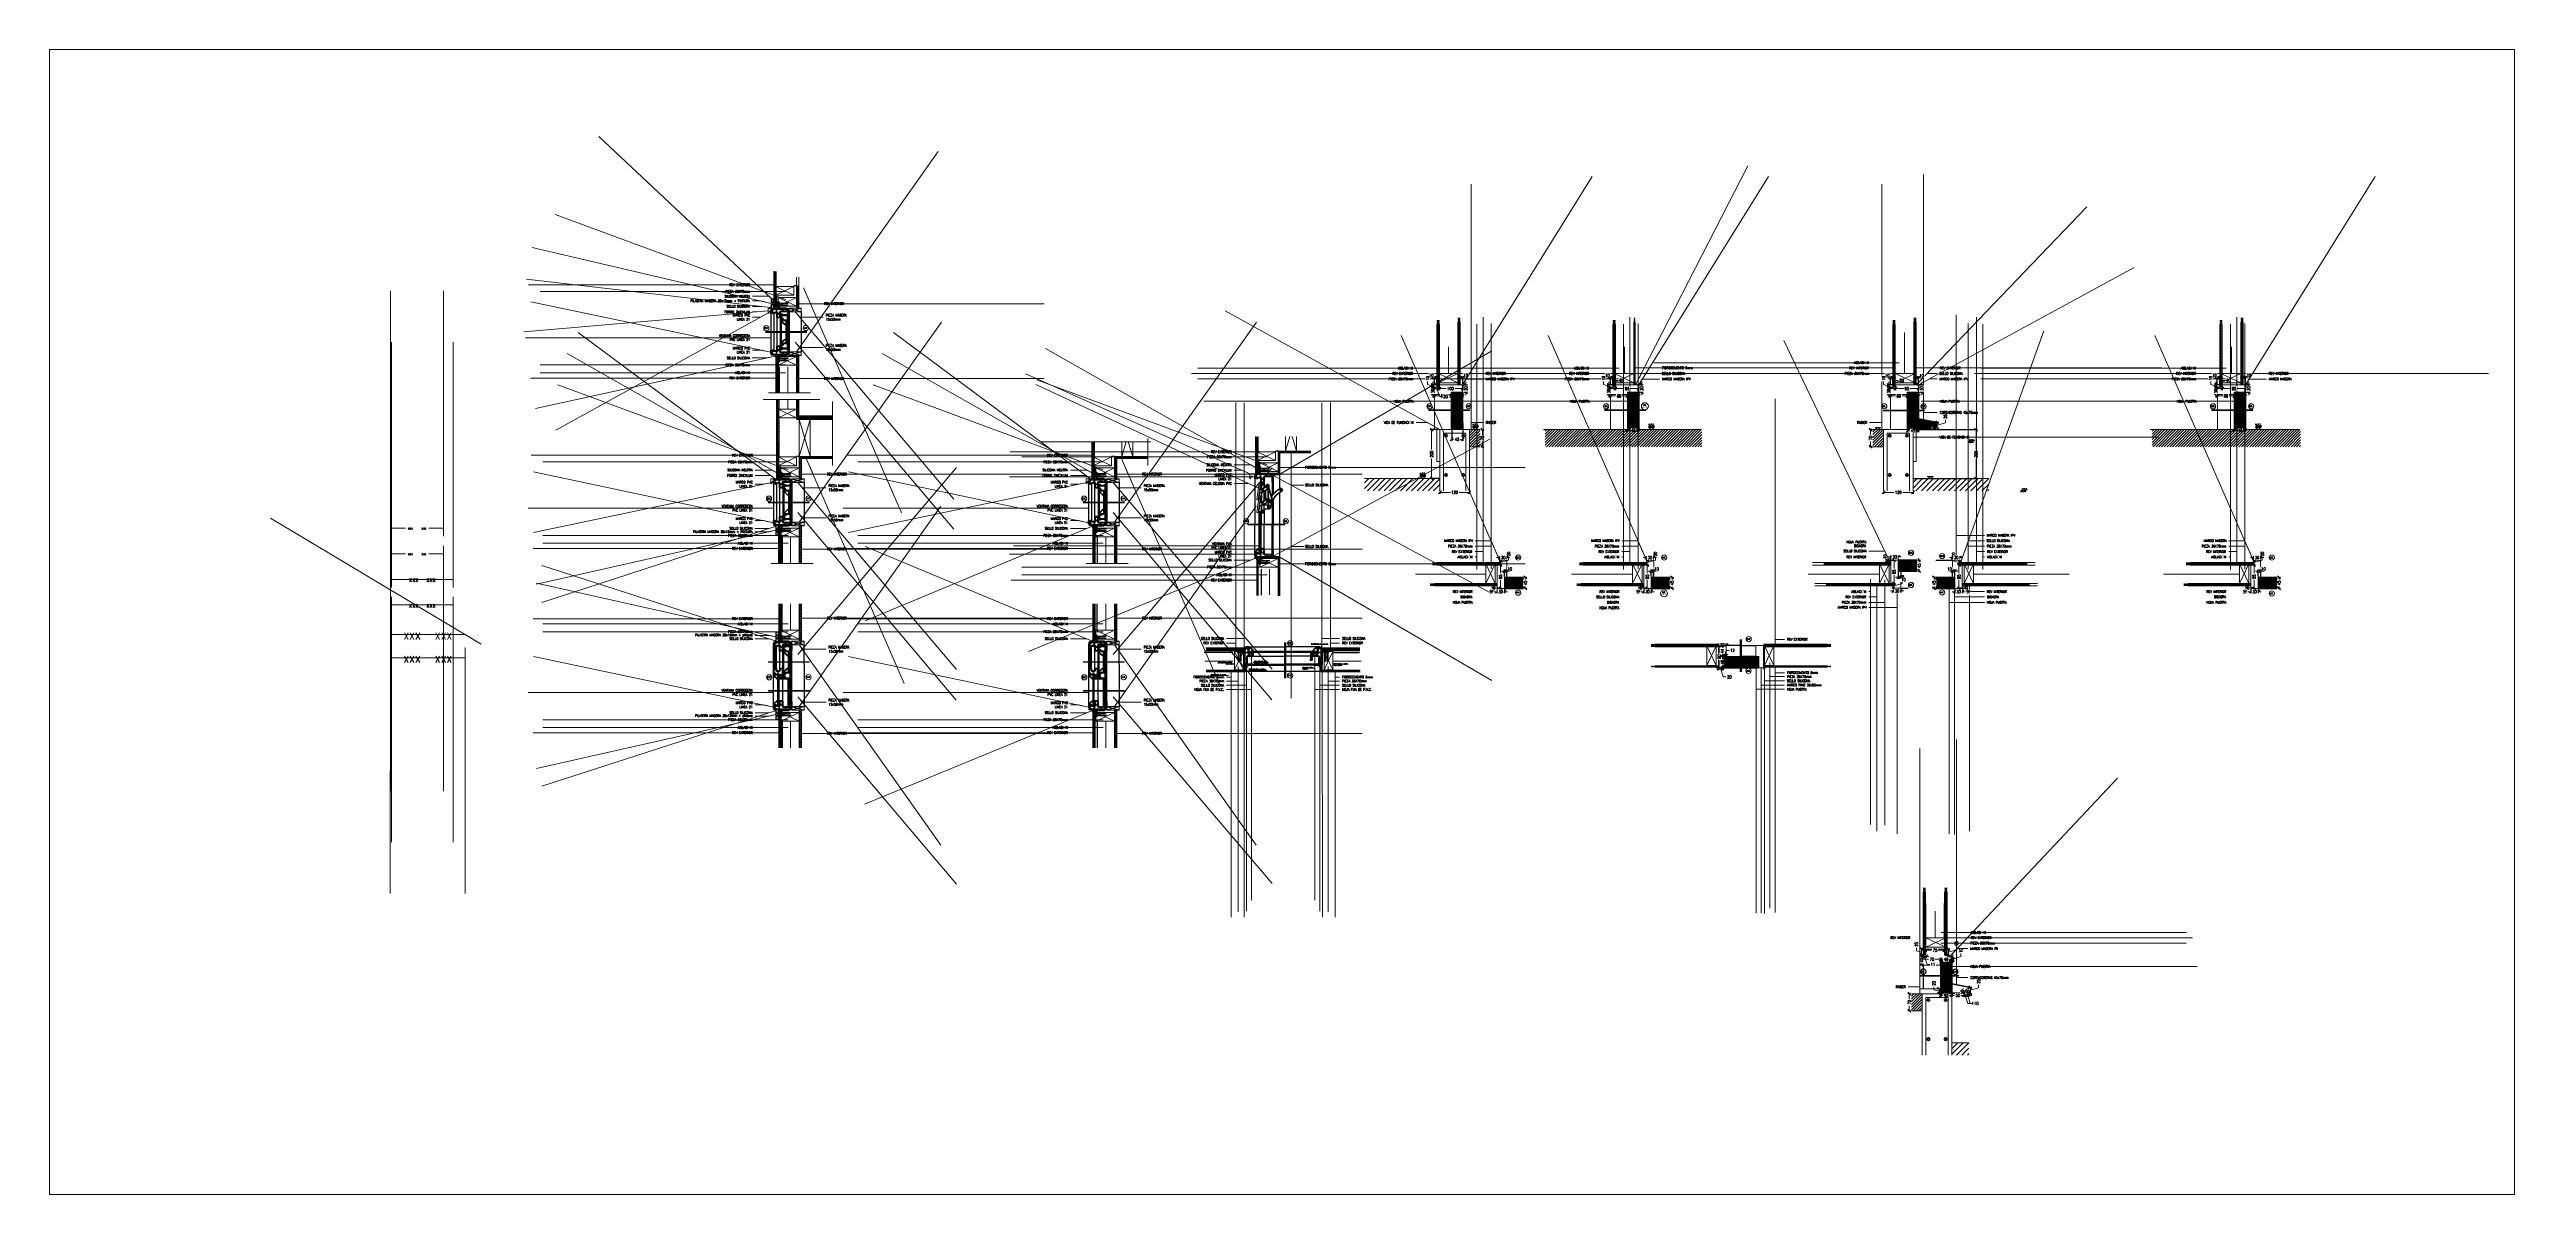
# Model space of a CAD drawing. Header units: metres. Extents: x -2 to 690, y -116 to 73.
# Drawn here: x 178.86 to 188.96, y 30.41 to 35.07 of the extents above; entities that cross this region are included whole.
import ezdxf
from ezdxf.enums import TextEntityAlignment as Align

# ---------------------------------------------------------------- set-up
doc = ezdxf.new("R2010")
doc.units = ezdxf.units.M
doc.header["$LTSCALE"] = 5
doc.header["$MEASUREMENT"] = 0
doc.layers.get('0').update_dxf_attribs({"color": 30})
doc.layers.get('DEFPOINTS').update_dxf_attribs({"color": 210})
doc.layers.add('_AUX', color=210, linetype='Continuous', lineweight=18, plot=False)
for name, color, linetype, lineweight in [('A-ANNO-DIMS', 3, 'Continuous', 18), ('A-ANNO-SYMB', 3, 'Continuous', 18), ('A-ANNO-TEXT', 3, 'Continuous', 18), ('A-DETL-PATT', 8, 'Continuous', 18), ('A-ELEV-IDEN', 3, 'Continuous', 18), ('A-ELEV-MBE1', 7, 'Continuous', 35), ('A-ELEV-MBE2', 4, 'Continuous', 25), ('A-FURN', 8, 'Continuous', 18), ('A-WALL-PATT', 8, 'Continuous', 18), ('A-WALL-STUD', 3, 'Continuous', 18)]:
    doc.layers.add(name, color=color, linetype=linetype, lineweight=lineweight)
doc.styles.add('E-ROMANS', font='romans.shx', dxfattribs={"width": 0.8})
doc.dimstyles.new('E-0010_TICK_12', dxfattribs={"dimscale": 0.001, "dimtxt": 12, "dimasz": 12, "dimexe": 6, "dimexo": 4, "dimgap": 6, "dimtad": 0, "dimdec": 0, "dimlfac": 1000, "dimzin": 0, "dimdsep": 46, "dimtxsty": 'E-ROMANS', "dimblk": 'OBLIQUE', "dimcen": 6, "dimclrd": 256, "dimclre": 256, "dimclrt": 256, "dimadec": 0, "dimazin": 0, "dimtfac": 1, "dimtdec": 0, "dimtmove": 1, "dimatfit": 3, "dimldrblk": 'OPEN90', "dimfxl": 1, "dimtfill": 1, "dimtolj": 1, "dimtzin": 0, "dimlwd": -1, "dimarcsym": 0})
doc.dimstyles.new('E-0100_TICK_12', dxfattribs={"dimscale": 0.001, "dimtxt": 120, "dimasz": 120, "dimexe": 60, "dimexo": 40, "dimgap": 60, "dimtad": 0, "dimzin": 0, "dimdsep": 46, "dimtxsty": 'E-ROMANS', "dimblk": 'OBLIQUE', "dimcen": 60, "dimclrd": 256, "dimclre": 256, "dimclrt": 256, "dimadec": 0, "dimazin": 0, "dimtfac": 1, "dimtmove": 1, "dimatfit": 3, "dimldrblk": 'OPEN90', "dimfxl": 1, "dimtfill": 1, "dimtolj": 1, "dimtzin": 0, "dimlwd": -1, "dimarcsym": 0})
pattern_1 = [(0, (-387.794963, 9.630535), (0, 0.00635), []), (0, (-387.794963, 9.63371), (0, 0.00635), [0.003175, -0.0015875])]
pattern_2 = [(0, (-387.794963, 8.879562), (0, 0.00635), []), (0, (-387.794963, 8.882737), (0, 0.00635), [0.003175, -0.0015875])]
pattern_3 = [(0, (-387.794963, 56.1617984), (0, -0.00635), []), (0, (-387.794963, 56.1586234), (0, -0.00635), [0.003175, -0.0015875])]
pattern_4 = [(315, (159.92954173, 603.4713629), (0.00022450640303, 0.00022450640303), [])]
pattern_5 = [(45, (-385.24313424, 9.05256376), (-0.00022450640303, 0.00022450640303), [])]
pattern_6 = [(90, (209.3556316, -538.3572226), (-0.00635, 4e-19), []), (90, (209.3524566, -538.3572226), (-0.00635, 4e-19), [0.003175, -0.0015875])]
pattern_7 = [(90, (209.3556316, -538.439849), (-0.00635, 4e-19), []), (90, (209.3524566, -538.439849), (-0.00635, 4e-19), [0.003175, -0.0015875])]
pattern_8 = [(45, (31.1429542, 3.4809582), (-0.00224506403, 0.00224506403), [])]
pattern_9 = [(90, (210.059907, -538.022039), (-0.00635, 4e-19), []), (90, (210.056732, -538.022039), (-0.00635, 4e-19), [0.003175, -0.0015875])]
pattern_10 = [(90, (210.069907, -538.107039), (-0.00635, 4e-19), []), (90, (210.066732, -538.107039), (-0.00635, 4e-19), [0.003175, -0.0015875])]
pattern_11 = [(135, (216.5961268, -119.980514), (-0.00224506403, -0.00224506403), [])]
pattern_12 = [(45, (33.41416196, 3.4709582), (-0.000224506403, 0.000224506403), [])]
pattern_13 = [(0, (-389.07923, 9.630535), (0, 0.00635), []), (0, (-389.07923, 9.63371), (0, 0.00635), [0.003175, -0.0015875])]
pattern_14 = [(0, (31.142954, 3.480958), (0, 0.00635), []), (0, (31.142954, 3.484133), (0, 0.00635), [0.003175, -0.0015875])]
pattern_15 = [(0, (-389.09023, 10.32525), (0, 0.00635), []), (0, (-389.09023, 10.328425), (0, 0.00635), [0.003175, -0.0015875])]

# ---------------------------------------------------------------- blocks, each defined once
blk = doc.blocks.new('_Oblique')
at = {"color": 0, "linetype": 'ByBlock', "lineweight": -2}
blk.add_line((-0.5, -0.5), (0.5, 0.5), dxfattribs=at)
blk = doc.blocks.new('*D1776')
at = {"layer": 'A-ANNO-DIMS', "lineweight": -2, "transparency": 16777216}
for p, q in [((184.525, 33.524), (184.489, 33.524)), ((184.525, 33.324), (184.489, 33.324))]:
    blk.add_line(p, q, dxfattribs=at)
at = {"layer": 'A-ANNO-DIMS', "transparency": 16777216}
for p, q in [((184.495, 33.524), (184.495, 33.443)), ((184.495, 33.324), (184.495, 33.406))]:
    blk.add_line(p, q, dxfattribs=at)
at = {"layer": 'DEFPOINTS', "color": 0, "transparency": 16777216}
for p in [(184.495, 33.524), (184.529, 33.524), (184.529, 33.324)]:
    blk.add_point(p, dxfattribs=at)
at = {"layer": 'A-ANNO-DIMS', "transparency": 16777216, "xscale": 0.012, "yscale": 0.012, "zscale": 0.012}
for p, rotation in [((184.495, 33.524), 90), ((184.495, 33.324), 270)]:
    blk.add_blockref('_Oblique', p, dxfattribs=dict(at, rotation=rotation))
at = {"layer": 'A-ANNO-DIMS', "transparency": 16777216, "insert": (184.495, 33.424), "char_height": 0.012, "attachment_point": 5, "rotation": 90, "style": 'E-ROMANS', "bg_fill": 3, "box_fill_scale": 1.25, "bg_fill_color": 256, "bg_fill_true_color": 13158600, "bg_fill_transparency": 0}
blk.add_mtext('\\A1;200', dxfattribs=at)
blk = doc.blocks.new('_Open90')
at = {"color": 0, "linetype": 'ByBlock', "lineweight": -2}
for p, q in [((0, 0), (-1, 0)), ((-0.5, 0.5), (0, 0)), ((0, 0), (-0.5, -0.5))]:
    blk.add_line(p, q, dxfattribs=at)
blk = doc.blocks.new('*D1652')
at = {"layer": 'A-ANNO-DIMS', "lineweight": -2, "transparency": 16777216}
for p, q in [((184.577, 33.552), (184.577, 33.478)), ((184.622, 33.552), (184.622, 33.478))]:
    blk.add_line(p, q, dxfattribs=at)
at = {"layer": 'A-ANNO-DIMS', "transparency": 16777216}
for p, q in [((184.577, 33.484), (184.585, 33.484)), ((184.622, 33.484), (184.613, 33.484))]:
    blk.add_line(p, q, dxfattribs=at)
at = {"layer": 'DEFPOINTS', "color": 0, "transparency": 16777216}
for p in [(184.577, 33.556), (184.622, 33.556)]:
    blk.add_point(p, dxfattribs=at)
at = {"layer": 'A-ANNO-DIMS', "transparency": 16777216, "xscale": 0.012, "yscale": 0.012, "zscale": 0.012, "rotation": 180}
blk.add_blockref('_Oblique', (184.577, 33.484), dxfattribs=at)
at = {"layer": 'A-ANNO-DIMS', "transparency": 16777216, "xscale": 0.012, "yscale": 0.012, "zscale": 0.012}
blk.add_blockref('_Oblique', (184.622, 33.484), dxfattribs=at)
at = {"layer": 'A-ANNO-DIMS', "transparency": 16777216, "insert": (184.599, 33.484), "char_height": 0.012, "attachment_point": 5, "style": 'E-ROMANS', "bg_fill": 3, "box_fill_scale": 1.25, "bg_fill_color": 256, "bg_fill_true_color": 13158600, "bg_fill_transparency": 0}
blk.add_mtext('\\A1;45', dxfattribs=at)
at = {"layer": 'DEFPOINTS', "color": 0, "transparency": 16777216}
blk.add_point((184.622, 33.484), dxfattribs=at)
blk = doc.blocks.new('*D1777')
at = {"layer": 'A-ANNO-DIMS', "lineweight": -2, "transparency": 16777216}
for p, q in [((184.697, 33.524), (184.708, 33.524)), ((184.697, 33.454), (184.708, 33.454))]:
    blk.add_line(p, q, dxfattribs=at)
at = {"layer": 'A-ANNO-DIMS', "transparency": 16777216}
for p, q in [((184.702, 33.524), (184.702, 33.503)), ((184.702, 33.454), (184.702, 33.475))]:
    blk.add_line(p, q, dxfattribs=at)
at = {"layer": 'A-ANNO-DIMS', "transparency": 16777216, "xscale": 0.012, "yscale": 0.012, "zscale": 0.012}
for p, rotation in [((184.702, 33.524), 90), ((184.702, 33.454), 270)]:
    blk.add_blockref('_Oblique', p, dxfattribs=dict(at, rotation=rotation))
at = {"layer": 'A-ANNO-DIMS', "transparency": 16777216, "insert": (184.702, 33.489), "char_height": 0.012, "attachment_point": 5, "rotation": 90, "style": 'E-ROMANS', "bg_fill": 3, "box_fill_scale": 1.25, "bg_fill_color": 256, "bg_fill_true_color": 13158600, "bg_fill_transparency": 0}
blk.add_mtext('\\A1;70', dxfattribs=at)
at = {"layer": 'DEFPOINTS', "color": 0, "transparency": 16777216}
for p in [(184.693, 33.524), (184.693, 33.454), (184.702, 33.454)]:
    blk.add_point(p, dxfattribs=at)
blk = doc.blocks.new('*D1778')
at = {"layer": 'A-ANNO-DIMS', "lineweight": -2, "transparency": 16777216}
for p, q in [((184.521, 33.71), (184.521, 33.685)), ((184.622, 33.702), (184.622, 33.685))]:
    blk.add_line(p, q, dxfattribs=at)
at = {"layer": 'A-ANNO-DIMS', "transparency": 16777216}
for p, q in [((184.521, 33.691), (184.554, 33.691)), ((184.622, 33.691), (184.589, 33.691))]:
    blk.add_line(p, q, dxfattribs=at)
at = {"layer": 'A-ANNO-DIMS', "transparency": 16777216, "xscale": 0.012, "yscale": 0.012, "zscale": 0.012, "rotation": 180}
blk.add_blockref('_Oblique', (184.521, 33.691), dxfattribs=at)
at = {"layer": 'A-ANNO-DIMS', "transparency": 16777216, "xscale": 0.012, "yscale": 0.012, "zscale": 0.012}
blk.add_blockref('_Oblique', (184.622, 33.691), dxfattribs=at)
at = {"layer": 'A-ANNO-DIMS', "transparency": 16777216, "insert": (184.572, 33.691), "char_height": 0.012, "attachment_point": 5, "style": 'E-ROMANS', "bg_fill": 3, "box_fill_scale": 1.25, "bg_fill_color": 256, "bg_fill_true_color": 13158600, "bg_fill_transparency": 0}
blk.add_mtext('\\A1;100', dxfattribs=at)
at = {"layer": 'DEFPOINTS', "color": 0, "transparency": 16777216}
for p in [(184.521, 33.714), (184.622, 33.706), (184.622, 33.691)]:
    blk.add_point(p, dxfattribs=at)
blk = doc.blocks.new('*D1779')
at = {"layer": 'A-ANNO-DIMS', "transparency": 16777216}
for p, q in [((184.635, 33.706), (184.635, 33.718)), ((184.635, 33.706), (184.635, 33.705)), ((184.635, 33.676), (184.635, 33.678)), ((184.635, 33.676), (184.635, 33.664))]:
    blk.add_line(p, q, dxfattribs=at)
at = {"layer": 'A-ANNO-DIMS', "lineweight": -2, "transparency": 16777216}
for p, q in [((184.616, 33.706), (184.641, 33.706)), ((184.626, 33.676), (184.641, 33.676))]:
    blk.add_line(p, q, dxfattribs=at)
at = {"layer": 'A-ANNO-DIMS', "transparency": 16777216, "xscale": 0.012, "yscale": 0.012, "zscale": 0.012}
for p, rotation in [((184.635, 33.706), 270), ((184.635, 33.676), 90)]:
    blk.add_blockref('_Oblique', p, dxfattribs=dict(at, rotation=rotation))
at = {"layer": 'A-ANNO-DIMS', "transparency": 16777216, "insert": (184.635, 33.691), "char_height": 0.012, "attachment_point": 5, "rotation": 90, "style": 'E-ROMANS', "bg_fill": 3, "box_fill_scale": 1.25, "bg_fill_color": 256, "bg_fill_true_color": 13158600, "bg_fill_transparency": 0}
blk.add_mtext('\\A1;30', dxfattribs=at)
at = {"layer": 'DEFPOINTS', "color": 0, "transparency": 16777216}
for p in [(184.612, 33.706), (184.622, 33.676), (184.635, 33.706)]:
    blk.add_point(p, dxfattribs=at)
blk = doc.blocks.new('*D1780')
at = {"layer": 'A-ANNO-DIMS', "lineweight": -2, "transparency": 16777216}
for p, q in [((184.503, 33.696), (184.494, 33.696)), ((184.503, 33.666), (184.494, 33.666))]:
    blk.add_line(p, q, dxfattribs=at)
at = {"layer": 'A-ANNO-DIMS', "transparency": 16777216}
for p, q in [((184.5, 33.696), (184.5, 33.708)), ((184.5, 33.696), (184.5, 33.695)), ((184.5, 33.666), (184.5, 33.668)), ((184.5, 33.666), (184.5, 33.654))]:
    blk.add_line(p, q, dxfattribs=at)
at = {"layer": 'A-ANNO-DIMS', "transparency": 16777216, "xscale": 0.012, "yscale": 0.012, "zscale": 0.012}
for p, rotation in [((184.5, 33.696), 270), ((184.5, 33.666), 90)]:
    blk.add_blockref('_Oblique', p, dxfattribs=dict(at, rotation=rotation))
at = {"layer": 'A-ANNO-DIMS', "transparency": 16777216, "insert": (184.5, 33.681), "char_height": 0.012, "attachment_point": 5, "rotation": 90, "style": 'E-ROMANS', "bg_fill": 3, "box_fill_scale": 1.25, "bg_fill_color": 256, "bg_fill_true_color": 13158600, "bg_fill_transparency": 0}
blk.add_mtext('\\A1;30', dxfattribs=at)
at = {"layer": 'DEFPOINTS', "color": 0, "transparency": 16777216}
for p in [(184.5, 33.666), (184.507, 33.696), (184.507, 33.666)]:
    blk.add_point(p, dxfattribs=at)
blk = doc.blocks.new('*D1781')
at = {"layer": 'A-ANNO-DIMS', "lineweight": -2, "transparency": 16777216}
for p, q in [((184.507, 33.662), (184.507, 33.655)), ((184.576, 33.662), (184.576, 33.655))]:
    blk.add_line(p, q, dxfattribs=at)
at = {"layer": 'A-ANNO-DIMS', "transparency": 16777216}
for p, q in [((184.507, 33.661), (184.528, 33.661)), ((184.576, 33.661), (184.555, 33.661))]:
    blk.add_line(p, q, dxfattribs=at)
at = {"layer": 'A-ANNO-DIMS', "transparency": 16777216, "xscale": 0.012, "yscale": 0.012, "zscale": 0.012, "rotation": 180}
blk.add_blockref('_Oblique', (184.507, 33.661), dxfattribs=at)
at = {"layer": 'A-ANNO-DIMS', "transparency": 16777216, "xscale": 0.012, "yscale": 0.012, "zscale": 0.012}
blk.add_blockref('_Oblique', (184.576, 33.661), dxfattribs=at)
at = {"layer": 'A-ANNO-DIMS', "transparency": 16777216, "insert": (184.541, 33.661), "char_height": 0.012, "attachment_point": 5, "style": 'E-ROMANS', "bg_fill": 3, "box_fill_scale": 1.25, "bg_fill_color": 256, "bg_fill_true_color": 13158600, "bg_fill_transparency": 0}
blk.add_mtext('\\A1;69', dxfattribs=at)
at = {"layer": 'DEFPOINTS', "color": 0, "transparency": 16777216}
for p in [(184.507, 33.666), (184.576, 33.666), (184.576, 33.661)]:
    blk.add_point(p, dxfattribs=at)
blk = doc.blocks.new('*D1782')
at = {"layer": 'A-ANNO-DIMS', "lineweight": -2, "transparency": 16777216}
for p, q in [((184.576, 33.672), (184.576, 33.655)), ((184.622, 33.672), (184.622, 33.655))]:
    blk.add_line(p, q, dxfattribs=at)
at = {"layer": 'A-ANNO-DIMS', "transparency": 16777216}
for p, q in [((184.576, 33.661), (184.585, 33.661)), ((184.622, 33.661), (184.612, 33.661))]:
    blk.add_line(p, q, dxfattribs=at)
at = {"layer": 'A-ANNO-DIMS', "transparency": 16777216, "xscale": 0.012, "yscale": 0.012, "zscale": 0.012, "rotation": 180}
blk.add_blockref('_Oblique', (184.576, 33.661), dxfattribs=at)
at = {"layer": 'A-ANNO-DIMS', "transparency": 16777216, "xscale": 0.012, "yscale": 0.012, "zscale": 0.012}
blk.add_blockref('_Oblique', (184.622, 33.661), dxfattribs=at)
at = {"layer": 'A-ANNO-DIMS', "transparency": 16777216, "insert": (184.599, 33.661), "char_height": 0.012, "attachment_point": 5, "style": 'E-ROMANS', "bg_fill": 3, "box_fill_scale": 1.25, "bg_fill_color": 256, "bg_fill_true_color": 13158600, "bg_fill_transparency": 0}
blk.add_mtext('\\A1;46', dxfattribs=at)
at = {"layer": 'DEFPOINTS', "color": 0, "transparency": 16777216}
for p in [(184.576, 33.676), (184.622, 33.676), (184.622, 33.661)]:
    blk.add_point(p, dxfattribs=at)
blk = doc.blocks.new('*D1653')
at = {"layer": 'A-ANNO-DIMS', "lineweight": -2, "transparency": 16777216}
for p, q in [((184.529, 33.27), (184.529, 33.262)), ((184.649, 33.27), (184.649, 33.262))]:
    blk.add_line(p, q, dxfattribs=at)
at = {"layer": 'A-ANNO-DIMS', "transparency": 16777216}
for p, q in [((184.529, 33.268), (184.572, 33.268)), ((184.649, 33.268), (184.607, 33.268))]:
    blk.add_line(p, q, dxfattribs=at)
at = {"layer": 'A-ANNO-DIMS', "transparency": 16777216, "xscale": 0.012, "yscale": 0.012, "zscale": 0.012, "rotation": 180}
blk.add_blockref('_Oblique', (184.529, 33.268), dxfattribs=at)
at = {"layer": 'A-ANNO-DIMS', "transparency": 16777216, "xscale": 0.012, "yscale": 0.012, "zscale": 0.012}
blk.add_blockref('_Oblique', (184.649, 33.268), dxfattribs=at)
at = {"layer": 'A-ANNO-DIMS', "transparency": 16777216, "insert": (184.589, 33.268), "char_height": 0.012, "attachment_point": 5, "style": 'E-ROMANS', "bg_fill": 3, "box_fill_scale": 1.25, "bg_fill_color": 256, "bg_fill_true_color": 13158600, "bg_fill_transparency": 0}
blk.add_mtext('\\A1;120', dxfattribs=at)
at = {"layer": 'DEFPOINTS', "color": 0, "transparency": 16777216}
for p in [(184.529, 33.274), (184.649, 33.274), (184.649, 33.268)]:
    blk.add_point(p, dxfattribs=at)
blk = doc.blocks.new('*D1783')
at = {"layer": 'A-ANNO-DIMS', "lineweight": -2, "transparency": 16777216}
for p, q in [((185.472, 32.922), (185.481, 32.922)), ((185.472, 32.877), (185.481, 32.877))]:
    blk.add_line(p, q, dxfattribs=at)
at = {"layer": 'A-ANNO-DIMS', "transparency": 16777216}
for p, q in [((185.475, 32.922), (185.475, 32.913)), ((185.475, 32.877), (185.475, 32.885))]:
    blk.add_line(p, q, dxfattribs=at)
at = {"layer": 'A-ANNO-DIMS', "transparency": 16777216, "xscale": 0.012, "yscale": 0.012, "zscale": 0.012}
for p, rotation in [((185.475, 32.922), 90), ((185.475, 32.877), 270)]:
    blk.add_blockref('_Oblique', p, dxfattribs=dict(at, rotation=rotation))
at = {"layer": 'A-ANNO-DIMS', "transparency": 16777216, "insert": (185.475, 32.899), "char_height": 0.012, "attachment_point": 5, "rotation": 90, "style": 'E-ROMANS', "bg_fill": 3, "box_fill_scale": 1.25, "bg_fill_color": 256, "bg_fill_true_color": 13158600, "bg_fill_transparency": 0}
blk.add_mtext('\\A1;45', dxfattribs=at)
at = {"layer": 'DEFPOINTS', "color": 0, "transparency": 16777216}
for p in [(185.468, 32.922), (185.468, 32.877), (185.475, 32.877)]:
    blk.add_point(p, dxfattribs=at)
blk = doc.blocks.new('*D1654')
at = {"layer": 'A-ANNO-DIMS', "lineweight": -2, "transparency": 16777216}
for p, q in [((185.294, 33.552), (185.294, 33.515)), ((185.339, 33.552), (185.339, 33.515))]:
    blk.add_line(p, q, dxfattribs=at)
at = {"layer": 'A-ANNO-DIMS', "transparency": 16777216}
for p, q in [((185.294, 33.521), (185.303, 33.521)), ((185.339, 33.521), (185.33, 33.521))]:
    blk.add_line(p, q, dxfattribs=at)
at = {"layer": 'A-ANNO-DIMS', "transparency": 16777216, "xscale": 0.012, "yscale": 0.012, "zscale": 0.012, "rotation": 180}
blk.add_blockref('_Oblique', (185.294, 33.521), dxfattribs=at)
at = {"layer": 'A-ANNO-DIMS', "transparency": 16777216, "xscale": 0.012, "yscale": 0.012, "zscale": 0.012}
blk.add_blockref('_Oblique', (185.339, 33.521), dxfattribs=at)
at = {"layer": 'A-ANNO-DIMS', "transparency": 16777216, "insert": (185.317, 33.521), "char_height": 0.012, "attachment_point": 5, "style": 'E-ROMANS', "bg_fill": 3, "box_fill_scale": 1.25, "bg_fill_color": 256, "bg_fill_true_color": 13158600, "bg_fill_transparency": 0}
blk.add_mtext('\\A1;45', dxfattribs=at)
at = {"layer": 'DEFPOINTS', "color": 0, "transparency": 16777216}
for p in [(185.294, 33.556), (185.339, 33.556), (185.339, 33.521)]:
    blk.add_point(p, dxfattribs=at)
blk = doc.blocks.new('*D1784')
at = {"layer": 'A-ANNO-DIMS', "lineweight": -2, "transparency": 16777216}
for p, q in [((185.224, 33.662), (185.224, 33.655)), ((185.293, 33.662), (185.293, 33.655))]:
    blk.add_line(p, q, dxfattribs=at)
at = {"layer": 'A-ANNO-DIMS', "transparency": 16777216}
for p, q in [((185.224, 33.661), (185.245, 33.661)), ((185.293, 33.661), (185.272, 33.661))]:
    blk.add_line(p, q, dxfattribs=at)
at = {"layer": 'A-ANNO-DIMS', "transparency": 16777216, "xscale": 0.012, "yscale": 0.012, "zscale": 0.012, "rotation": 180}
blk.add_blockref('_Oblique', (185.224, 33.661), dxfattribs=at)
at = {"layer": 'A-ANNO-DIMS', "transparency": 16777216, "xscale": 0.012, "yscale": 0.012, "zscale": 0.012}
blk.add_blockref('_Oblique', (185.293, 33.661), dxfattribs=at)
at = {"layer": 'A-ANNO-DIMS', "transparency": 16777216, "insert": (185.259, 33.661), "char_height": 0.012, "attachment_point": 5, "style": 'E-ROMANS', "bg_fill": 3, "box_fill_scale": 1.25, "bg_fill_color": 256, "bg_fill_true_color": 13158600, "bg_fill_transparency": 0}
blk.add_mtext('\\A1;69', dxfattribs=at)
at = {"layer": 'DEFPOINTS', "color": 0, "transparency": 16777216}
for p in [(185.224, 33.666), (185.293, 33.666), (185.293, 33.661)]:
    blk.add_point(p, dxfattribs=at)
blk = doc.blocks.new('*D1785')
at = {"layer": 'A-ANNO-DIMS', "lineweight": -2, "transparency": 16777216}
for p, q in [((185.293, 33.672), (185.293, 33.655)), ((185.339, 33.672), (185.339, 33.655))]:
    blk.add_line(p, q, dxfattribs=at)
at = {"layer": 'A-ANNO-DIMS', "transparency": 16777216}
for p, q in [((185.293, 33.661), (185.302, 33.661)), ((185.339, 33.661), (185.33, 33.661))]:
    blk.add_line(p, q, dxfattribs=at)
at = {"layer": 'A-ANNO-DIMS', "transparency": 16777216, "xscale": 0.012, "yscale": 0.012, "zscale": 0.012, "rotation": 180}
blk.add_blockref('_Oblique', (185.293, 33.661), dxfattribs=at)
at = {"layer": 'A-ANNO-DIMS', "transparency": 16777216, "xscale": 0.012, "yscale": 0.012, "zscale": 0.012}
blk.add_blockref('_Oblique', (185.339, 33.661), dxfattribs=at)
at = {"layer": 'A-ANNO-DIMS', "transparency": 16777216, "insert": (185.316, 33.661), "char_height": 0.012, "attachment_point": 5, "style": 'E-ROMANS', "bg_fill": 3, "box_fill_scale": 1.25, "bg_fill_color": 256, "bg_fill_true_color": 13158600, "bg_fill_transparency": 0}
blk.add_mtext('\\A1;46', dxfattribs=at)
at = {"layer": 'DEFPOINTS', "color": 0, "transparency": 16777216}
for p in [(185.293, 33.676), (185.339, 33.676), (185.339, 33.661)]:
    blk.add_point(p, dxfattribs=at)
blk = doc.blocks.new('*D1786')
at = {"layer": 'A-ANNO-DIMS', "transparency": 16777216}
for p, q in [((186.542, 31.241), (186.542, 31.253)), ((186.563, 31.235), (186.542, 31.241)), ((186.563, 31.225), (186.563, 31.245))]:
    blk.add_line(p, q, dxfattribs=at)
at = {"layer": 'A-ANNO-DIMS', "lineweight": -2, "transparency": 16777216}
for p, q in [((186.564, 31.245), (186.557, 31.245)), ((186.564, 31.225), (186.557, 31.225))]:
    blk.add_line(p, q, dxfattribs=at)
at = {"layer": 'A-ANNO-DIMS', "transparency": 16777216, "insert": (186.542, 31.267), "char_height": 0.012, "attachment_point": 5, "rotation": 90, "style": 'E-ROMANS', "bg_fill": 3, "box_fill_scale": 1.25, "bg_fill_color": 256, "bg_fill_true_color": 13158600, "bg_fill_transparency": 0}
blk.add_mtext('\\A1;20', dxfattribs=at)
at = {"layer": 'DEFPOINTS', "color": 0, "transparency": 16777216}
for p in [(186.563, 31.245), (186.568, 31.245), (186.568, 31.225)]:
    blk.add_point(p, dxfattribs=at)
at = {"layer": 'A-ANNO-DIMS', "transparency": 16777216, "xscale": 0.012, "yscale": 0.012, "zscale": 0.012}
for p, rotation in [((186.563, 31.245), 90), ((186.563, 31.225), 270)]:
    blk.add_blockref('_Oblique', p, dxfattribs=dict(at, rotation=rotation))
blk = doc.blocks.new('*D1787')
at = {"layer": 'A-ANNO-DIMS', "lineweight": -2, "transparency": 16777216}
for p, q in [((186.57, 31.222), (186.57, 31.212)), ((186.615, 31.222), (186.615, 31.212))]:
    blk.add_line(p, q, dxfattribs=at)
at = {"layer": 'A-ANNO-DIMS', "transparency": 16777216}
for p, q in [((186.57, 31.218), (186.579, 31.218)), ((186.615, 31.218), (186.606, 31.218))]:
    blk.add_line(p, q, dxfattribs=at)
at = {"layer": 'A-ANNO-DIMS', "transparency": 16777216, "xscale": 0.012, "yscale": 0.012, "zscale": 0.012, "rotation": 180}
blk.add_blockref('_Oblique', (186.57, 31.218), dxfattribs=at)
at = {"layer": 'A-ANNO-DIMS', "transparency": 16777216, "xscale": 0.012, "yscale": 0.012, "zscale": 0.012}
blk.add_blockref('_Oblique', (186.615, 31.218), dxfattribs=at)
at = {"layer": 'A-ANNO-DIMS', "transparency": 16777216, "insert": (186.592, 31.218), "char_height": 0.012, "attachment_point": 5, "style": 'E-ROMANS', "bg_fill": 3, "box_fill_scale": 1.25, "bg_fill_color": 256, "bg_fill_true_color": 13158600, "bg_fill_transparency": 0}
blk.add_mtext('\\A1;45', dxfattribs=at)
at = {"layer": 'DEFPOINTS', "color": 0, "transparency": 16777216}
for p in [(186.57, 31.226), (186.615, 31.226), (186.615, 31.218)]:
    blk.add_point(p, dxfattribs=at)
blk = doc.blocks.new('*D1788')
at = {"layer": 'A-ANNO-DIMS', "lineweight": -2, "transparency": 16777216}
for p, q in [((186.615, 31.222), (186.615, 31.212)), ((186.665, 31.222), (186.665, 31.212))]:
    blk.add_line(p, q, dxfattribs=at)
at = {"layer": 'A-ANNO-DIMS', "transparency": 16777216}
for p, q in [((186.615, 31.218), (186.626, 31.218)), ((186.665, 31.218), (186.654, 31.218))]:
    blk.add_line(p, q, dxfattribs=at)
at = {"layer": 'A-ANNO-DIMS', "transparency": 16777216, "xscale": 0.012, "yscale": 0.012, "zscale": 0.012, "rotation": 180}
blk.add_blockref('_Oblique', (186.615, 31.218), dxfattribs=at)
at = {"layer": 'A-ANNO-DIMS', "transparency": 16777216, "xscale": 0.012, "yscale": 0.012, "zscale": 0.012}
blk.add_blockref('_Oblique', (186.665, 31.218), dxfattribs=at)
at = {"layer": 'A-ANNO-DIMS', "transparency": 16777216, "insert": (186.64, 31.218), "char_height": 0.012, "attachment_point": 5, "style": 'E-ROMANS', "bg_fill": 3, "box_fill_scale": 1.25, "bg_fill_color": 256, "bg_fill_true_color": 13158600, "bg_fill_transparency": 0}
blk.add_mtext('\\A1;50', dxfattribs=at)
at = {"layer": 'DEFPOINTS', "color": 0, "transparency": 16777216}
for p in [(186.615, 31.226), (186.665, 31.226), (186.665, 31.218)]:
    blk.add_point(p, dxfattribs=at)
blk = doc.blocks.new('*D1789')
at = {"layer": 'A-ANNO-DIMS', "lineweight": -2, "transparency": 16777216}
for p, q in [((186.661, 31.236), (186.656, 31.236)), ((186.661, 31.226), (186.656, 31.226))]:
    blk.add_line(p, q, dxfattribs=at)
at = {"layer": 'A-ANNO-DIMS', "transparency": 16777216}
for p, q in [((186.662, 31.236), (186.662, 31.248)), ((186.662, 31.226), (186.662, 31.214))]:
    blk.add_line(p, q, dxfattribs=at)
at = {"layer": 'A-ANNO-DIMS', "transparency": 16777216, "insert": (186.658, 31.231), "char_height": 0.012, "attachment_point": 5, "rotation": 90, "style": 'E-ROMANS', "bg_fill": 3, "box_fill_scale": 1.25, "bg_fill_color": 256, "bg_fill_true_color": 13158600, "bg_fill_transparency": 0}
blk.add_mtext('\\A1;10', dxfattribs=at)
at = {"layer": 'A-ANNO-DIMS', "transparency": 16777216}
blk.add_line((186.662, 31.226), (186.662, 31.236), dxfattribs=at)
at = {"layer": 'DEFPOINTS', "color": 0, "transparency": 16777216}
for p in [(186.662, 31.236), (186.665, 31.236), (186.665, 31.226)]:
    blk.add_point(p, dxfattribs=at)
at = {"layer": 'A-ANNO-DIMS', "transparency": 16777216, "xscale": 0.012, "yscale": 0.012, "zscale": 0.012}
for p, rotation in [((186.662, 31.236), 270), ((186.662, 31.226), 90)]:
    blk.add_blockref('_Oblique', p, dxfattribs=dict(at, rotation=rotation))
blk = doc.blocks.new('*D1790')
at = {"layer": 'A-ANNO-DIMS', "transparency": 16777216}
for p, q in [((186.665, 31.218), (186.653, 31.218)), ((186.67, 31.218), (186.68, 31.185)), ((186.675, 31.218), (186.687, 31.218)), ((186.68, 31.185), (186.692, 31.185))]:
    blk.add_line(p, q, dxfattribs=at)
at = {"layer": 'A-ANNO-DIMS', "lineweight": -2, "transparency": 16777216}
for p, q in [((186.665, 31.232), (186.665, 31.212)), ((186.675, 31.232), (186.675, 31.212))]:
    blk.add_line(p, q, dxfattribs=at)
at = {"layer": 'A-ANNO-DIMS', "transparency": 16777216, "insert": (186.705, 31.185), "char_height": 0.012, "attachment_point": 5, "style": 'E-ROMANS', "bg_fill": 3, "box_fill_scale": 1.25, "bg_fill_color": 256, "bg_fill_true_color": 13158600, "bg_fill_transparency": 0}
blk.add_mtext('\\A1;10', dxfattribs=at)
at = {"layer": 'A-ANNO-DIMS', "transparency": 16777216}
blk.add_line((186.675, 31.218), (186.665, 31.218), dxfattribs=at)
blk.add_line((186.675, 31.218), (186.665, 31.218), dxfattribs=at)
at = {"layer": 'DEFPOINTS', "color": 0, "transparency": 16777216}
for p in [(186.665, 31.236), (186.665, 31.218), (186.675, 31.236)]:
    blk.add_point(p, dxfattribs=at)
at = {"layer": 'A-ANNO-DIMS', "transparency": 16777216, "xscale": 0.012, "yscale": 0.012, "zscale": 0.012}
blk.add_blockref('_Oblique', (186.665, 31.218), dxfattribs=at)
at = {"layer": 'A-ANNO-DIMS', "transparency": 16777216, "xscale": 0.012, "yscale": 0.012, "zscale": 0.012, "rotation": 180}
blk.add_blockref('_Oblique', (186.675, 31.218), dxfattribs=at)
blk = doc.blocks.new('*D1655')
at = {"layer": 'A-ANNO-DIMS', "transparency": 16777216}
for p, q in [((186.678, 31.236), (186.678, 31.248)), ((186.678, 31.226), (186.678, 31.214))]:
    blk.add_line(p, q, dxfattribs=at)
at = {"layer": 'A-ANNO-DIMS', "lineweight": -2, "transparency": 16777216}
for p, q in [((186.679, 31.236), (186.684, 31.236)), ((186.679, 31.226), (186.684, 31.226))]:
    blk.add_line(p, q, dxfattribs=at)
at = {"layer": 'A-ANNO-DIMS', "transparency": 16777216, "insert": (186.682, 31.231), "char_height": 0.012, "attachment_point": 5, "rotation": 90, "style": 'E-ROMANS', "bg_fill": 3, "box_fill_scale": 1.25, "bg_fill_color": 256, "bg_fill_true_color": 13158600, "bg_fill_transparency": 0}
blk.add_mtext('\\A1;10', dxfattribs=at)
at = {"layer": 'A-ANNO-DIMS', "transparency": 16777216}
blk.add_line((186.678, 31.226), (186.678, 31.236), dxfattribs=at)
at = {"layer": 'DEFPOINTS', "color": 0, "transparency": 16777216}
for p in [(186.675, 31.236), (186.675, 31.226), (186.678, 31.236)]:
    blk.add_point(p, dxfattribs=at)
at = {"layer": 'A-ANNO-DIMS', "transparency": 16777216, "xscale": 0.012, "yscale": 0.012, "zscale": 0.012}
for p, rotation in [((186.678, 31.236), 270), ((186.678, 31.226), 90)]:
    blk.add_blockref('_Oblique', p, dxfattribs=dict(at, rotation=rotation))
blk = doc.blocks.new('*D1791')
at = {"layer": 'A-ANNO-DIMS', "transparency": 16777216}
for p, q in [((186.675, 31.218), (186.663, 31.218)), ((186.68, 31.218), (186.69, 31.185)), ((186.685, 31.218), (186.697, 31.218)), ((186.69, 31.185), (186.702, 31.185))]:
    blk.add_line(p, q, dxfattribs=at)
at = {"layer": 'A-ANNO-DIMS', "lineweight": -2, "transparency": 16777216}
for p, q in [((186.675, 31.222), (186.675, 31.212)), ((186.685, 31.222), (186.685, 31.212))]:
    blk.add_line(p, q, dxfattribs=at)
at = {"layer": 'A-ANNO-DIMS', "transparency": 16777216, "insert": (186.715, 31.185), "char_height": 0.012, "attachment_point": 5, "style": 'E-ROMANS', "bg_fill": 3, "box_fill_scale": 1.25, "bg_fill_color": 256, "bg_fill_true_color": 13158600, "bg_fill_transparency": 0}
blk.add_mtext('\\A1;10', dxfattribs=at)
at = {"layer": 'A-ANNO-DIMS', "transparency": 16777216}
blk.add_line((186.675, 31.218), (186.685, 31.218), dxfattribs=at)
blk.add_line((186.675, 31.218), (186.685, 31.218), dxfattribs=at)
at = {"layer": 'DEFPOINTS', "color": 0, "transparency": 16777216}
for p in [(186.675, 31.226), (186.685, 31.226), (186.685, 31.218)]:
    blk.add_point(p, dxfattribs=at)
at = {"layer": 'A-ANNO-DIMS', "transparency": 16777216, "xscale": 0.012, "yscale": 0.012, "zscale": 0.012}
blk.add_blockref('_Oblique', (186.675, 31.218), dxfattribs=at)
at = {"layer": 'A-ANNO-DIMS', "transparency": 16777216, "xscale": 0.012, "yscale": 0.012, "zscale": 0.012, "rotation": 180}
blk.add_blockref('_Oblique', (186.685, 31.218), dxfattribs=at)
blk = doc.blocks.new('*D1792')
at = {"layer": 'A-ANNO-DIMS', "lineweight": -2, "transparency": 16777216}
for p, q in [((186.689, 31.251), (186.697, 31.251)), ((186.689, 31.226), (186.697, 31.226))]:
    blk.add_line(p, q, dxfattribs=at)
at = {"layer": 'A-ANNO-DIMS', "transparency": 16777216}
for p, q in [((186.691, 31.226), (186.691, 31.251)), ((186.691, 31.239), (186.724, 31.249)), ((186.724, 31.249), (186.724, 31.261))]:
    blk.add_line(p, q, dxfattribs=at)
at = {"layer": 'A-ANNO-DIMS', "transparency": 16777216, "insert": (186.724, 31.275), "char_height": 0.012, "attachment_point": 5, "rotation": 90, "style": 'E-ROMANS', "bg_fill": 3, "box_fill_scale": 1.25, "bg_fill_color": 256, "bg_fill_true_color": 13158600, "bg_fill_transparency": 0}
blk.add_mtext('\\A1;25', dxfattribs=at)
at = {"layer": 'DEFPOINTS', "color": 0, "transparency": 16777216}
for p in [(186.685, 31.251), (186.685, 31.226), (186.691, 31.251)]:
    blk.add_point(p, dxfattribs=at)
at = {"layer": 'A-ANNO-DIMS', "transparency": 16777216, "xscale": 0.012, "yscale": 0.012, "zscale": 0.012}
for p, rotation in [((186.691, 31.251), 90), ((186.691, 31.226), 270)]:
    blk.add_blockref('_Oblique', p, dxfattribs=dict(at, rotation=rotation))
blk = doc.blocks.new('*D1793')
at = {"layer": 'A-ANNO-DIMS', "transparency": 16777216}
for p, q in [((185.664, 32.646), (185.652, 32.646)), ((185.664, 32.646), (185.666, 32.646)), ((185.696, 32.646), (185.694, 32.646)), ((185.696, 32.646), (185.708, 32.646))]:
    blk.add_line(p, q, dxfattribs=at)
at = {"layer": 'A-ANNO-DIMS', "lineweight": -2, "transparency": 16777216}
for p, q in [((185.664, 32.647), (185.664, 32.652)), ((185.696, 32.647), (185.696, 32.652))]:
    blk.add_line(p, q, dxfattribs=at)
at = {"layer": 'A-ANNO-DIMS', "transparency": 16777216, "xscale": 0.012, "yscale": 0.012, "zscale": 0.012}
blk.add_blockref('_Oblique', (185.664, 32.646), dxfattribs=at)
at = {"layer": 'A-ANNO-DIMS', "transparency": 16777216, "xscale": 0.012, "yscale": 0.012, "zscale": 0.012, "rotation": 180}
blk.add_blockref('_Oblique', (185.696, 32.646), dxfattribs=at)
at = {"layer": 'A-ANNO-DIMS', "transparency": 16777216, "insert": (185.68, 32.646), "char_height": 0.012, "attachment_point": 5, "style": 'E-ROMANS', "bg_fill": 3, "box_fill_scale": 1.25, "bg_fill_color": 256, "bg_fill_true_color": 13158600, "bg_fill_transparency": 0}
blk.add_mtext('\\A1;32', dxfattribs=at)
at = {"layer": 'DEFPOINTS', "color": 0, "transparency": 16777216}
for p in [(185.664, 32.643), (185.696, 32.646), (185.696, 32.643)]:
    blk.add_point(p, dxfattribs=at)
blk = doc.blocks.new('*D1794')
at = {"layer": 'A-ANNO-DIMS', "lineweight": -2, "transparency": 16777216}
for p, q in [((185.692, 32.643), (185.674, 32.643)), ((185.692, 32.599), (185.674, 32.599))]:
    blk.add_line(p, q, dxfattribs=at)
at = {"layer": 'A-ANNO-DIMS', "transparency": 16777216}
for p, q in [((185.68, 32.643), (185.68, 32.635)), ((185.68, 32.599), (185.68, 32.607))]:
    blk.add_line(p, q, dxfattribs=at)
at = {"layer": 'A-ANNO-DIMS', "transparency": 16777216, "xscale": 0.012, "yscale": 0.012, "zscale": 0.012}
for p, rotation in [((185.68, 32.643), 90), ((185.68, 32.599), 270)]:
    blk.add_blockref('_Oblique', p, dxfattribs=dict(at, rotation=rotation))
at = {"layer": 'A-ANNO-DIMS', "transparency": 16777216, "insert": (185.68, 32.621), "char_height": 0.012, "attachment_point": 5, "rotation": 90, "style": 'E-ROMANS', "bg_fill": 3, "box_fill_scale": 1.25, "bg_fill_color": 256, "bg_fill_true_color": 13158600, "bg_fill_transparency": 0}
blk.add_mtext('\\A1;44', dxfattribs=at)
at = {"layer": 'DEFPOINTS', "color": 0, "transparency": 16777216}
for p in [(185.696, 32.643), (185.68, 32.599), (185.696, 32.599)]:
    blk.add_point(p, dxfattribs=at)
blk = doc.blocks.new('*D1795')
at = {"layer": 'A-ANNO-DIMS', "transparency": 16777216}
for p, q in [((185.667, 32.643), (185.667, 32.612)), ((185.667, 32.553), (185.667, 32.584))]:
    blk.add_line(p, q, dxfattribs=at)
at = {"layer": 'A-ANNO-DIMS', "lineweight": -2, "transparency": 16777216}
for p, q in [((185.668, 32.643), (185.673, 32.643)), ((185.668, 32.553), (185.673, 32.553))]:
    blk.add_line(p, q, dxfattribs=at)
at = {"layer": 'A-ANNO-DIMS', "transparency": 16777216, "xscale": 0.012, "yscale": 0.012, "zscale": 0.012}
for p, rotation in [((185.667, 32.643), 90), ((185.667, 32.553), 270)]:
    blk.add_blockref('_Oblique', p, dxfattribs=dict(at, rotation=rotation))
at = {"layer": 'A-ANNO-DIMS', "transparency": 16777216, "insert": (185.667, 32.598), "char_height": 0.012, "attachment_point": 5, "rotation": 90, "style": 'E-ROMANS', "bg_fill": 3, "box_fill_scale": 1.25, "bg_fill_color": 256, "bg_fill_true_color": 13158600, "bg_fill_transparency": 0}
blk.add_mtext('\\A1;90', dxfattribs=at)
at = {"layer": 'DEFPOINTS', "color": 0, "transparency": 16777216}
for p in [(185.664, 32.643), (185.664, 32.553), (185.667, 32.553)]:
    blk.add_point(p, dxfattribs=at)
blk = doc.blocks.new('*D1796')
at = {"layer": 'A-ANNO-DIMS', "lineweight": -2, "transparency": 16777216}
for p, q in [((185.664, 32.549), (185.664, 32.543)), ((185.684, 32.549), (185.684, 32.543))]:
    blk.add_line(p, q, dxfattribs=at)
at = {"layer": 'A-ANNO-DIMS', "transparency": 16777216}
for p, q in [((185.664, 32.549), (185.684, 32.549)), ((185.674, 32.549), (185.684, 32.516)), ((185.684, 32.516), (185.696, 32.516))]:
    blk.add_line(p, q, dxfattribs=at)
at = {"layer": 'A-ANNO-DIMS', "transparency": 16777216, "insert": (185.709, 32.516), "char_height": 0.012, "attachment_point": 5, "style": 'E-ROMANS', "bg_fill": 3, "box_fill_scale": 1.25, "bg_fill_color": 256, "bg_fill_true_color": 13158600, "bg_fill_transparency": 0}
blk.add_mtext('\\A1;20', dxfattribs=at)
at = {"layer": 'DEFPOINTS', "color": 0, "transparency": 16777216}
for p in [(185.664, 32.553), (185.684, 32.553), (185.684, 32.549)]:
    blk.add_point(p, dxfattribs=at)
at = {"layer": 'A-ANNO-DIMS', "transparency": 16777216, "xscale": 0.012, "yscale": 0.012, "zscale": 0.012, "rotation": 180}
blk.add_blockref('_Oblique', (185.664, 32.549), dxfattribs=at)
at = {"layer": 'A-ANNO-DIMS', "transparency": 16777216, "xscale": 0.012, "yscale": 0.012, "zscale": 0.012}
blk.add_blockref('_Oblique', (185.684, 32.549), dxfattribs=at)
blk = doc.blocks.new('*D1656')
at = {"layer": 'A-ANNO-DIMS', "lineweight": -2, "transparency": 16777216}
for p, q in [((185.68, 32.599), (185.674, 32.599)), ((185.68, 32.553), (185.674, 32.553))]:
    blk.add_line(p, q, dxfattribs=at)
at = {"layer": 'A-ANNO-DIMS', "transparency": 16777216}
for p, q in [((185.68, 32.599), (185.68, 32.59)), ((185.68, 32.553), (185.68, 32.562))]:
    blk.add_line(p, q, dxfattribs=at)
at = {"layer": 'A-ANNO-DIMS', "transparency": 16777216, "xscale": 0.012, "yscale": 0.012, "zscale": 0.012}
for p, rotation in [((185.68, 32.599), 90), ((185.68, 32.553), 270)]:
    blk.add_blockref('_Oblique', p, dxfattribs=dict(at, rotation=rotation))
at = {"layer": 'A-ANNO-DIMS', "transparency": 16777216, "insert": (185.68, 32.576), "char_height": 0.012, "attachment_point": 5, "rotation": 90, "style": 'E-ROMANS', "bg_fill": 3, "box_fill_scale": 1.25, "bg_fill_color": 256, "bg_fill_true_color": 13158600, "bg_fill_transparency": 0}
blk.add_mtext('\\A1;46', dxfattribs=at)
at = {"layer": 'DEFPOINTS', "color": 0, "transparency": 16777216}
for p in [(185.68, 32.599), (185.684, 32.599), (185.684, 32.553)]:
    blk.add_point(p, dxfattribs=at)
blk = doc.blocks.new('*D1657')
at = {"layer": 'A-ANNO-DIMS', "lineweight": -2, "transparency": 16777216}
for p, q in [((185.684, 32.603), (185.684, 32.609)), ((185.696, 32.603), (185.696, 32.609))]:
    blk.add_line(p, q, dxfattribs=at)
at = {"layer": 'A-ANNO-DIMS', "transparency": 16777216}
for p, q in [((185.69, 32.603), (185.696, 32.624)), ((185.696, 32.624), (185.708, 32.624)), ((185.684, 32.603), (185.696, 32.603))]:
    blk.add_line(p, q, dxfattribs=at)
at = {"layer": 'A-ANNO-DIMS', "transparency": 16777216, "insert": (185.721, 32.624), "char_height": 0.012, "attachment_point": 5, "style": 'E-ROMANS', "bg_fill": 3, "box_fill_scale": 1.25, "bg_fill_color": 256, "bg_fill_true_color": 13158600, "bg_fill_transparency": 0}
blk.add_mtext('\\A1;12', dxfattribs=at)
at = {"layer": 'DEFPOINTS', "color": 0, "transparency": 16777216}
for p in [(185.684, 32.599), (185.696, 32.603), (185.696, 32.599)]:
    blk.add_point(p, dxfattribs=at)
at = {"layer": 'A-ANNO-DIMS', "transparency": 16777216, "xscale": 0.012, "yscale": 0.012, "zscale": 0.012, "rotation": 180}
blk.add_blockref('_Oblique', (185.684, 32.603), dxfattribs=at)
at = {"layer": 'A-ANNO-DIMS', "transparency": 16777216, "xscale": 0.012, "yscale": 0.012, "zscale": 0.012}
blk.add_blockref('_Oblique', (185.696, 32.603), dxfattribs=at)
blk = doc.blocks.new('*D1797')
at = {"layer": 'A-ANNO-DIMS', "lineweight": -2, "transparency": 16777216}
for p, q in [((186.498, 31.345), (186.498, 31.371)), ((186.569, 31.345), (186.569, 31.371))]:
    blk.add_line(p, q, dxfattribs=at)
at = {"layer": 'A-ANNO-DIMS', "transparency": 16777216}
for p, q in [((186.498, 31.365), (186.52, 31.365)), ((186.569, 31.365), (186.547, 31.365))]:
    blk.add_line(p, q, dxfattribs=at)
at = {"layer": 'A-ANNO-DIMS', "transparency": 16777216, "xscale": 0.012, "yscale": 0.012, "zscale": 0.012, "rotation": 180}
blk.add_blockref('_Oblique', (186.498, 31.365), dxfattribs=at)
at = {"layer": 'A-ANNO-DIMS', "transparency": 16777216, "xscale": 0.012, "yscale": 0.012, "zscale": 0.012}
blk.add_blockref('_Oblique', (186.569, 31.365), dxfattribs=at)
at = {"layer": 'A-ANNO-DIMS', "transparency": 16777216, "insert": (186.534, 31.365), "char_height": 0.012, "attachment_point": 5, "style": 'E-ROMANS', "bg_fill": 3, "box_fill_scale": 1.25, "bg_fill_color": 256, "bg_fill_true_color": 13158600, "bg_fill_transparency": 0}
blk.add_mtext('\\A1;70', dxfattribs=at)
at = {"layer": 'DEFPOINTS', "color": 0, "transparency": 16777216}
for p in [(186.498, 31.341), (186.569, 31.365), (186.569, 31.341)]:
    blk.add_point(p, dxfattribs=at)
blk = doc.blocks.new('*D1798')
at = {"layer": 'A-ANNO-DIMS', "lineweight": -2, "transparency": 16777216}
for p, q in [((186.569, 31.365), (186.569, 31.371)), ((186.615, 31.365), (186.615, 31.371))]:
    blk.add_line(p, q, dxfattribs=at)
at = {"layer": 'A-ANNO-DIMS', "transparency": 16777216}
for p, q in [((186.569, 31.365), (186.578, 31.365)), ((186.615, 31.365), (186.606, 31.365))]:
    blk.add_line(p, q, dxfattribs=at)
at = {"layer": 'A-ANNO-DIMS', "transparency": 16777216, "xscale": 0.012, "yscale": 0.012, "zscale": 0.012, "rotation": 180}
blk.add_blockref('_Oblique', (186.569, 31.365), dxfattribs=at)
at = {"layer": 'A-ANNO-DIMS', "transparency": 16777216, "xscale": 0.012, "yscale": 0.012, "zscale": 0.012}
blk.add_blockref('_Oblique', (186.615, 31.365), dxfattribs=at)
at = {"layer": 'A-ANNO-DIMS', "transparency": 16777216, "insert": (186.592, 31.365), "char_height": 0.012, "attachment_point": 5, "style": 'E-ROMANS', "bg_fill": 3, "box_fill_scale": 1.25, "bg_fill_color": 256, "bg_fill_true_color": 13158600, "bg_fill_transparency": 0}
blk.add_mtext('\\A1;46', dxfattribs=at)
at = {"layer": 'DEFPOINTS', "color": 0, "transparency": 16777216}
for p in [(186.569, 31.361), (186.615, 31.365), (186.615, 31.361)]:
    blk.add_point(p, dxfattribs=at)
blk = doc.blocks.new('*D1799')
at = {"layer": 'A-ANNO-DIMS', "transparency": 16777216}
for p, q in [((186.619, 31.372), (186.619, 31.384)), ((186.619, 31.366), (186.652, 31.376)), ((186.619, 31.361), (186.619, 31.349)), ((186.652, 31.376), (186.652, 31.388))]:
    blk.add_line(p, q, dxfattribs=at)
at = {"layer": 'A-ANNO-DIMS', "lineweight": -2, "transparency": 16777216}
for p, q in [((186.619, 31.372), (186.625, 31.372)), ((186.619, 31.361), (186.625, 31.361))]:
    blk.add_line(p, q, dxfattribs=at)
at = {"layer": 'A-ANNO-DIMS', "transparency": 16777216, "insert": (186.652, 31.401), "char_height": 0.012, "attachment_point": 5, "rotation": 90, "style": 'E-ROMANS', "bg_fill": 3, "box_fill_scale": 1.25, "bg_fill_color": 256, "bg_fill_true_color": 13158600, "bg_fill_transparency": 0}
blk.add_mtext('\\A1;10', dxfattribs=at)
at = {"layer": 'A-ANNO-DIMS', "transparency": 16777216}
blk.add_line((186.619, 31.361), (186.619, 31.372), dxfattribs=at)
blk.add_line((186.619, 31.361), (186.619, 31.372), dxfattribs=at)
at = {"layer": 'DEFPOINTS', "color": 0, "transparency": 16777216}
for p in [(186.615, 31.372), (186.615, 31.361), (186.619, 31.372)]:
    blk.add_point(p, dxfattribs=at)
at = {"layer": 'A-ANNO-DIMS', "transparency": 16777216, "xscale": 0.012, "yscale": 0.012, "zscale": 0.012}
for p, rotation in [((186.619, 31.372), 270), ((186.619, 31.361), 90)]:
    blk.add_blockref('_Oblique', p, dxfattribs=dict(at, rotation=rotation))
blk = doc.blocks.new('*D1800')
at = {"layer": 'A-ANNO-DIMS', "lineweight": -2, "transparency": 16777216}
for p, q in [((186.589, 31.407), (186.607, 31.407)), ((186.589, 31.382), (186.607, 31.382))]:
    blk.add_line(p, q, dxfattribs=at)
at = {"layer": 'A-ANNO-DIMS', "transparency": 16777216}
for p, q in [((186.601, 31.382), (186.601, 31.407)), ((186.601, 31.394), (186.634, 31.404)), ((186.634, 31.404), (186.634, 31.416))]:
    blk.add_line(p, q, dxfattribs=at)
at = {"layer": 'A-ANNO-DIMS', "transparency": 16777216, "insert": (186.634, 31.43), "char_height": 0.012, "attachment_point": 5, "rotation": 90, "style": 'E-ROMANS', "bg_fill": 3, "box_fill_scale": 1.25, "bg_fill_color": 256, "bg_fill_true_color": 13158600, "bg_fill_transparency": 0}
blk.add_mtext('\\A1;25', dxfattribs=at)
at = {"layer": 'DEFPOINTS', "color": 0, "transparency": 16777216}
for p in [(186.585, 31.407), (186.601, 31.407), (186.585, 31.382)]:
    blk.add_point(p, dxfattribs=at)
at = {"layer": 'A-ANNO-DIMS', "transparency": 16777216, "xscale": 0.012, "yscale": 0.012, "zscale": 0.012}
for p, rotation in [((186.601, 31.407), 90), ((186.601, 31.382), 270)]:
    blk.add_blockref('_Oblique', p, dxfattribs=dict(at, rotation=rotation))
blk = doc.blocks.new('*D1801')
at = {"layer": 'A-ANNO-DIMS', "lineweight": -2, "transparency": 16777216}
for p, q in [((186.51, 31.403), (186.51, 31.396)), ((186.585, 31.403), (186.585, 31.396))]:
    blk.add_line(p, q, dxfattribs=at)
at = {"layer": 'A-ANNO-DIMS', "transparency": 16777216}
for p, q in [((186.51, 31.402), (186.533, 31.402)), ((186.585, 31.402), (186.561, 31.402))]:
    blk.add_line(p, q, dxfattribs=at)
at = {"layer": 'A-ANNO-DIMS', "transparency": 16777216, "xscale": 0.012, "yscale": 0.012, "zscale": 0.012, "rotation": 180}
blk.add_blockref('_Oblique', (186.51, 31.402), dxfattribs=at)
at = {"layer": 'A-ANNO-DIMS', "transparency": 16777216, "xscale": 0.012, "yscale": 0.012, "zscale": 0.012}
blk.add_blockref('_Oblique', (186.585, 31.402), dxfattribs=at)
at = {"layer": 'A-ANNO-DIMS', "transparency": 16777216, "insert": (186.547, 31.402), "char_height": 0.012, "attachment_point": 5, "style": 'E-ROMANS', "bg_fill": 3, "box_fill_scale": 1.25, "bg_fill_color": 256, "bg_fill_true_color": 13158600, "bg_fill_transparency": 0}
blk.add_mtext('\\A1;75', dxfattribs=at)
at = {"layer": 'DEFPOINTS', "color": 0, "transparency": 16777216}
for p in [(186.51, 31.407), (186.51, 31.402), (186.585, 31.407)]:
    blk.add_point(p, dxfattribs=at)
blk = doc.blocks.new('*D1802')
at = {"layer": 'A-ANNO-DIMS', "transparency": 16777216}
for p, q in [((186.471, 31.4), (186.471, 31.412)), ((186.492, 31.394), (186.471, 31.4)), ((186.492, 31.382), (186.492, 31.407))]:
    blk.add_line(p, q, dxfattribs=at)
at = {"layer": 'A-ANNO-DIMS', "lineweight": -2, "transparency": 16777216}
for p, q in [((186.506, 31.407), (186.486, 31.407)), ((186.506, 31.382), (186.486, 31.382))]:
    blk.add_line(p, q, dxfattribs=at)
at = {"layer": 'A-ANNO-DIMS', "transparency": 16777216, "insert": (186.471, 31.426), "char_height": 0.012, "attachment_point": 5, "rotation": 90, "style": 'E-ROMANS', "bg_fill": 3, "box_fill_scale": 1.25, "bg_fill_color": 256, "bg_fill_true_color": 13158600, "bg_fill_transparency": 0}
blk.add_mtext('\\A1;25', dxfattribs=at)
at = {"layer": 'DEFPOINTS', "color": 0, "transparency": 16777216}
for p in [(186.492, 31.407), (186.51, 31.407), (186.51, 31.382)]:
    blk.add_point(p, dxfattribs=at)
at = {"layer": 'A-ANNO-DIMS', "transparency": 16777216, "xscale": 0.012, "yscale": 0.012, "zscale": 0.012}
for p, rotation in [((186.492, 31.407), 90), ((186.492, 31.382), 270)]:
    blk.add_blockref('_Oblique', p, dxfattribs=dict(at, rotation=rotation))
blk = doc.blocks.new('*D1803')
at = {"layer": 'A-ANNO-DIMS', "lineweight": -2, "transparency": 16777216}
for p, q in [((186.494, 31.382), (186.486, 31.382)), ((186.499, 31.341), (186.486, 31.341))]:
    blk.add_line(p, q, dxfattribs=at)
at = {"layer": 'A-ANNO-DIMS', "transparency": 16777216}
for p, q in [((186.492, 31.382), (186.492, 31.375)), ((186.492, 31.341), (186.492, 31.348))]:
    blk.add_line(p, q, dxfattribs=at)
at = {"layer": 'A-ANNO-DIMS', "transparency": 16777216, "xscale": 0.012, "yscale": 0.012, "zscale": 0.012}
for p, rotation in [((186.492, 31.382), 90), ((186.492, 31.341), 270)]:
    blk.add_blockref('_Oblique', p, dxfattribs=dict(at, rotation=rotation))
at = {"layer": 'A-ANNO-DIMS', "transparency": 16777216, "insert": (186.492, 31.361), "char_height": 0.012, "attachment_point": 5, "rotation": 90, "style": 'E-ROMANS', "bg_fill": 3, "box_fill_scale": 1.25, "bg_fill_color": 256, "bg_fill_true_color": 13158600, "bg_fill_transparency": 0}
blk.add_mtext('\\A1;40', dxfattribs=at)
at = {"layer": 'DEFPOINTS', "color": 0, "transparency": 16777216}
for p in [(186.492, 31.341), (186.498, 31.382), (186.503, 31.341)]:
    blk.add_point(p, dxfattribs=at)
blk = doc.blocks.new('*D1804')
at = {"layer": 'A-ANNO-DIMS', "transparency": 16777216}
for p, q in [((186.498, 31.377), (186.486, 31.377)), ((186.504, 31.377), (186.514, 31.344)), ((186.51, 31.377), (186.522, 31.377)), ((186.514, 31.344), (186.526, 31.344))]:
    blk.add_line(p, q, dxfattribs=at)
at = {"layer": 'A-ANNO-DIMS', "lineweight": -2, "transparency": 16777216}
for p, q in [((186.498, 31.378), (186.498, 31.371)), ((186.51, 31.378), (186.51, 31.371))]:
    blk.add_line(p, q, dxfattribs=at)
at = {"layer": 'A-ANNO-DIMS', "transparency": 16777216, "insert": (186.538, 31.344), "char_height": 0.012, "attachment_point": 5, "style": 'E-ROMANS', "bg_fill": 3, "box_fill_scale": 1.25, "bg_fill_color": 256, "bg_fill_true_color": 13158600, "bg_fill_transparency": 0}
blk.add_mtext('\\A1;11', dxfattribs=at)
at = {"layer": 'A-ANNO-DIMS', "transparency": 16777216}
blk.add_line((186.498, 31.377), (186.51, 31.377), dxfattribs=at)
blk.add_line((186.498, 31.377), (186.51, 31.377), dxfattribs=at)
at = {"layer": 'DEFPOINTS', "color": 0, "transparency": 16777216}
for p in [(186.498, 31.382), (186.51, 31.382), (186.51, 31.377)]:
    blk.add_point(p, dxfattribs=at)
at = {"layer": 'A-ANNO-DIMS', "transparency": 16777216, "xscale": 0.012, "yscale": 0.012, "zscale": 0.012}
blk.add_blockref('_Oblique', (186.498, 31.377), dxfattribs=at)
at = {"layer": 'A-ANNO-DIMS', "transparency": 16777216, "xscale": 0.012, "yscale": 0.012, "zscale": 0.012, "rotation": 180}
blk.add_blockref('_Oblique', (186.51, 31.377), dxfattribs=at)
blk = doc.blocks.new('*D1805')
at = {"layer": 'A-ANNO-DIMS', "lineweight": -2, "transparency": 16777216}
for p, q in [((184.874, 32.922), (184.883, 32.922)), ((184.874, 32.877), (184.883, 32.877))]:
    blk.add_line(p, q, dxfattribs=at)
at = {"layer": 'A-ANNO-DIMS', "transparency": 16777216}
for p, q in [((184.877, 32.922), (184.877, 32.913)), ((184.877, 32.877), (184.877, 32.885))]:
    blk.add_line(p, q, dxfattribs=at)
at = {"layer": 'A-ANNO-DIMS', "transparency": 16777216, "xscale": 0.012, "yscale": 0.012, "zscale": 0.012}
for p, rotation in [((184.877, 32.922), 90), ((184.877, 32.877), 270)]:
    blk.add_blockref('_Oblique', p, dxfattribs=dict(at, rotation=rotation))
at = {"layer": 'A-ANNO-DIMS', "transparency": 16777216, "insert": (184.877, 32.899), "char_height": 0.012, "attachment_point": 5, "rotation": 90, "style": 'E-ROMANS', "bg_fill": 3, "box_fill_scale": 1.25, "bg_fill_color": 256, "bg_fill_true_color": 13158600, "bg_fill_transparency": 0}
blk.add_mtext('\\A1;45', dxfattribs=at)
at = {"layer": 'DEFPOINTS', "color": 0, "transparency": 16777216}
for p in [(184.87, 32.922), (184.87, 32.877), (184.877, 32.877)]:
    blk.add_point(p, dxfattribs=at)
blk = doc.blocks.new('*D1806')
at = {"layer": 'A-ANNO-DIMS', "lineweight": -2, "transparency": 16777216}
for p, q in [((186.447, 31.225), (186.436, 31.225)), ((186.447, 31.155), (186.436, 31.155))]:
    blk.add_line(p, q, dxfattribs=at)
at = {"layer": 'A-ANNO-DIMS', "transparency": 16777216}
for p, q in [((186.442, 31.225), (186.442, 31.203)), ((186.442, 31.155), (186.442, 31.176))]:
    blk.add_line(p, q, dxfattribs=at)
at = {"layer": 'A-ANNO-DIMS', "transparency": 16777216, "xscale": 0.012, "yscale": 0.012, "zscale": 0.012}
for p, rotation in [((186.442, 31.225), 90), ((186.442, 31.155), 270)]:
    blk.add_blockref('_Oblique', p, dxfattribs=dict(at, rotation=rotation))
at = {"layer": 'A-ANNO-DIMS', "transparency": 16777216, "insert": (186.442, 31.19), "char_height": 0.012, "attachment_point": 5, "rotation": 90, "style": 'E-ROMANS', "bg_fill": 3, "box_fill_scale": 1.25, "bg_fill_color": 256, "bg_fill_true_color": 13158600, "bg_fill_transparency": 0}
blk.add_mtext('\\A1;70', dxfattribs=at)
at = {"layer": 'DEFPOINTS', "color": 0, "transparency": 16777216}
for p in [(186.451, 31.225), (186.442, 31.155), (186.451, 31.155)]:
    blk.add_point(p, dxfattribs=at)
blk = doc.blocks.new('*D1807')
at = {"layer": 'A-ANNO-DIMS', "lineweight": -2, "transparency": 16777216}
for p, q in [((186.461, 33.524), (186.72, 33.524)), ((186.461, 33.324), (186.72, 33.324))]:
    blk.add_line(p, q, dxfattribs=at)
at = {"layer": 'A-ANNO-DIMS', "transparency": 16777216}
for p, q in [((186.714, 33.524), (186.714, 33.443)), ((186.714, 33.324), (186.714, 33.406))]:
    blk.add_line(p, q, dxfattribs=at)
at = {"layer": 'DEFPOINTS', "color": 0, "transparency": 16777216}
for p in [(186.457, 33.524), (186.714, 33.524), (186.457, 33.324)]:
    blk.add_point(p, dxfattribs=at)
at = {"layer": 'A-ANNO-DIMS', "transparency": 16777216, "xscale": 0.012, "yscale": 0.012, "zscale": 0.012}
for p, rotation in [((186.714, 33.524), 90), ((186.714, 33.324), 270)]:
    blk.add_blockref('_Oblique', p, dxfattribs=dict(at, rotation=rotation))
at = {"layer": 'A-ANNO-DIMS', "transparency": 16777216, "insert": (186.714, 33.424), "char_height": 0.012, "attachment_point": 5, "rotation": 90, "style": 'E-ROMANS', "bg_fill": 3, "box_fill_scale": 1.25, "bg_fill_color": 256, "bg_fill_true_color": 13158600, "bg_fill_transparency": 0}
blk.add_mtext('\\A1;200', dxfattribs=at)
blk = doc.blocks.new('*D1658')
at = {"layer": 'A-ANNO-DIMS', "lineweight": -2, "transparency": 16777216}
for p, q in [((186.435, 33.552), (186.435, 33.513)), ((186.48, 33.552), (186.48, 33.513))]:
    blk.add_line(p, q, dxfattribs=at)
at = {"layer": 'A-ANNO-DIMS', "transparency": 16777216}
for p, q in [((186.435, 33.519), (186.444, 33.519)), ((186.48, 33.519), (186.471, 33.519))]:
    blk.add_line(p, q, dxfattribs=at)
at = {"layer": 'A-ANNO-DIMS', "transparency": 16777216, "xscale": 0.012, "yscale": 0.012, "zscale": 0.012, "rotation": 180}
blk.add_blockref('_Oblique', (186.435, 33.519), dxfattribs=at)
at = {"layer": 'A-ANNO-DIMS', "transparency": 16777216, "xscale": 0.012, "yscale": 0.012, "zscale": 0.012}
blk.add_blockref('_Oblique', (186.48, 33.519), dxfattribs=at)
at = {"layer": 'A-ANNO-DIMS', "transparency": 16777216, "insert": (186.457, 33.519), "char_height": 0.012, "attachment_point": 5, "style": 'E-ROMANS', "bg_fill": 3, "box_fill_scale": 1.25, "bg_fill_color": 256, "bg_fill_true_color": 13158600, "bg_fill_transparency": 0}
blk.add_mtext('\\A1;45', dxfattribs=at)
at = {"layer": 'DEFPOINTS', "color": 0, "transparency": 16777216}
for p in [(186.435, 33.556), (186.48, 33.556), (186.48, 33.519)]:
    blk.add_point(p, dxfattribs=at)
blk = doc.blocks.new('*D1808')
at = {"layer": 'A-ANNO-DIMS', "lineweight": -2, "transparency": 16777216}
for p, q in [((186.29, 33.524), (186.278, 33.524)), ((186.29, 33.454), (186.278, 33.454))]:
    blk.add_line(p, q, dxfattribs=at)
at = {"layer": 'A-ANNO-DIMS', "transparency": 16777216}
for p, q in [((186.284, 33.524), (186.284, 33.503)), ((186.284, 33.454), (186.284, 33.475))]:
    blk.add_line(p, q, dxfattribs=at)
at = {"layer": 'A-ANNO-DIMS', "transparency": 16777216, "xscale": 0.012, "yscale": 0.012, "zscale": 0.012}
for p, rotation in [((186.284, 33.524), 90), ((186.284, 33.454), 270)]:
    blk.add_blockref('_Oblique', p, dxfattribs=dict(at, rotation=rotation))
at = {"layer": 'A-ANNO-DIMS', "transparency": 16777216, "insert": (186.284, 33.489), "char_height": 0.012, "attachment_point": 5, "rotation": 90, "style": 'E-ROMANS', "bg_fill": 3, "box_fill_scale": 1.25, "bg_fill_color": 256, "bg_fill_true_color": 13158600, "bg_fill_transparency": 0}
blk.add_mtext('\\A1;70', dxfattribs=at)
at = {"layer": 'DEFPOINTS', "color": 0, "transparency": 16777216}
for p in [(186.294, 33.524), (186.284, 33.454), (186.294, 33.454)]:
    blk.add_point(p, dxfattribs=at)
blk = doc.blocks.new('*D1809')
at = {"layer": 'A-ANNO-DIMS', "lineweight": -2, "transparency": 16777216}
for p, q in [((186.365, 33.662), (186.365, 33.655)), ((186.434, 33.662), (186.434, 33.655))]:
    blk.add_line(p, q, dxfattribs=at)
at = {"layer": 'A-ANNO-DIMS', "transparency": 16777216}
for p, q in [((186.365, 33.661), (186.386, 33.661)), ((186.434, 33.661), (186.413, 33.661))]:
    blk.add_line(p, q, dxfattribs=at)
at = {"layer": 'A-ANNO-DIMS', "transparency": 16777216, "xscale": 0.012, "yscale": 0.012, "zscale": 0.012, "rotation": 180}
blk.add_blockref('_Oblique', (186.365, 33.661), dxfattribs=at)
at = {"layer": 'A-ANNO-DIMS', "transparency": 16777216, "xscale": 0.012, "yscale": 0.012, "zscale": 0.012}
blk.add_blockref('_Oblique', (186.434, 33.661), dxfattribs=at)
at = {"layer": 'A-ANNO-DIMS', "transparency": 16777216, "insert": (186.399, 33.661), "char_height": 0.012, "attachment_point": 5, "style": 'E-ROMANS', "bg_fill": 3, "box_fill_scale": 1.25, "bg_fill_color": 256, "bg_fill_true_color": 13158600, "bg_fill_transparency": 0}
blk.add_mtext('\\A1;69', dxfattribs=at)
at = {"layer": 'DEFPOINTS', "color": 0, "transparency": 16777216}
for p in [(186.365, 33.666), (186.434, 33.666), (186.434, 33.661)]:
    blk.add_point(p, dxfattribs=at)
blk = doc.blocks.new('*D1810')
at = {"layer": 'A-ANNO-DIMS', "lineweight": -2, "transparency": 16777216}
for p, q in [((186.434, 33.672), (186.434, 33.655)), ((186.48, 33.672), (186.48, 33.655))]:
    blk.add_line(p, q, dxfattribs=at)
at = {"layer": 'A-ANNO-DIMS', "transparency": 16777216}
for p, q in [((186.434, 33.661), (186.443, 33.661)), ((186.48, 33.661), (186.471, 33.661))]:
    blk.add_line(p, q, dxfattribs=at)
at = {"layer": 'A-ANNO-DIMS', "transparency": 16777216, "xscale": 0.012, "yscale": 0.012, "zscale": 0.012, "rotation": 180}
blk.add_blockref('_Oblique', (186.434, 33.661), dxfattribs=at)
at = {"layer": 'A-ANNO-DIMS', "transparency": 16777216, "xscale": 0.012, "yscale": 0.012, "zscale": 0.012}
blk.add_blockref('_Oblique', (186.48, 33.661), dxfattribs=at)
at = {"layer": 'A-ANNO-DIMS', "transparency": 16777216, "insert": (186.457, 33.661), "char_height": 0.012, "attachment_point": 5, "style": 'E-ROMANS', "bg_fill": 3, "box_fill_scale": 1.25, "bg_fill_color": 256, "bg_fill_true_color": 13158600, "bg_fill_transparency": 0}
blk.add_mtext('\\A1;46', dxfattribs=at)
at = {"layer": 'DEFPOINTS', "color": 0, "transparency": 16777216}
for p in [(186.434, 33.676), (186.48, 33.676), (186.48, 33.661)]:
    blk.add_point(p, dxfattribs=at)
blk = doc.blocks.new('*D1659')
at = {"layer": 'A-ANNO-DIMS', "lineweight": -2, "transparency": 16777216}
for p, q in [((186.337, 33.27), (186.337, 33.262)), ((186.457, 33.27), (186.457, 33.262))]:
    blk.add_line(p, q, dxfattribs=at)
at = {"layer": 'A-ANNO-DIMS', "transparency": 16777216}
for p, q in [((186.337, 33.268), (186.38, 33.268)), ((186.457, 33.268), (186.415, 33.268))]:
    blk.add_line(p, q, dxfattribs=at)
at = {"layer": 'A-ANNO-DIMS', "transparency": 16777216, "xscale": 0.012, "yscale": 0.012, "zscale": 0.012, "rotation": 180}
blk.add_blockref('_Oblique', (186.337, 33.268), dxfattribs=at)
at = {"layer": 'A-ANNO-DIMS', "transparency": 16777216, "xscale": 0.012, "yscale": 0.012, "zscale": 0.012}
blk.add_blockref('_Oblique', (186.457, 33.268), dxfattribs=at)
at = {"layer": 'A-ANNO-DIMS', "transparency": 16777216, "insert": (186.397, 33.268), "char_height": 0.012, "attachment_point": 5, "style": 'E-ROMANS', "bg_fill": 3, "box_fill_scale": 1.25, "bg_fill_color": 256, "bg_fill_true_color": 13158600, "bg_fill_transparency": 0}
blk.add_mtext('\\A1;120', dxfattribs=at)
at = {"layer": 'DEFPOINTS', "color": 0, "transparency": 16777216}
for p in [(186.337, 33.274), (186.337, 33.268), (186.457, 33.274)]:
    blk.add_point(p, dxfattribs=at)
blk = doc.blocks.new('*D1811')
at = {"layer": 'A-ANNO-DIMS', "lineweight": -2, "transparency": 16777216}
for p, q in [((186.554, 33.554), (186.562, 33.554)), ((186.554, 33.529), (186.562, 33.529))]:
    blk.add_line(p, q, dxfattribs=at)
at = {"layer": 'A-ANNO-DIMS', "transparency": 16777216}
for p, q in [((186.556, 33.529), (186.556, 33.554)), ((186.556, 33.542), (186.589, 33.552)), ((186.589, 33.552), (186.589, 33.564))]:
    blk.add_line(p, q, dxfattribs=at)
at = {"layer": 'A-ANNO-DIMS', "transparency": 16777216, "insert": (186.589, 33.577), "char_height": 0.012, "attachment_point": 5, "rotation": 90, "style": 'E-ROMANS', "bg_fill": 3, "box_fill_scale": 1.25, "bg_fill_color": 256, "bg_fill_true_color": 13158600, "bg_fill_transparency": 0}
blk.add_mtext('\\A1;25', dxfattribs=at)
at = {"layer": 'DEFPOINTS', "color": 0, "transparency": 16777216}
for p in [(186.55, 33.554), (186.55, 33.529), (186.556, 33.554)]:
    blk.add_point(p, dxfattribs=at)
at = {"layer": 'A-ANNO-DIMS', "transparency": 16777216, "xscale": 0.012, "yscale": 0.012, "zscale": 0.012}
for p, rotation in [((186.556, 33.554), 90), ((186.556, 33.529), 270)]:
    blk.add_blockref('_Oblique', p, dxfattribs=dict(at, rotation=rotation))
blk = doc.blocks.new('*D1812')
at = {"layer": 'A-ANNO-DIMS', "lineweight": -2, "transparency": 16777216}
for p, q in [((187.945, 32.922), (187.955, 32.922)), ((187.945, 32.877), (187.955, 32.877))]:
    blk.add_line(p, q, dxfattribs=at)
at = {"layer": 'A-ANNO-DIMS', "transparency": 16777216}
for p, q in [((187.949, 32.922), (187.949, 32.913)), ((187.949, 32.877), (187.949, 32.885))]:
    blk.add_line(p, q, dxfattribs=at)
at = {"layer": 'A-ANNO-DIMS', "transparency": 16777216, "xscale": 0.012, "yscale": 0.012, "zscale": 0.012}
for p, rotation in [((187.949, 32.922), 90), ((187.949, 32.877), 270)]:
    blk.add_blockref('_Oblique', p, dxfattribs=dict(at, rotation=rotation))
at = {"layer": 'A-ANNO-DIMS', "transparency": 16777216, "insert": (187.949, 32.899), "char_height": 0.012, "attachment_point": 5, "rotation": 90, "style": 'E-ROMANS', "bg_fill": 3, "box_fill_scale": 1.25, "bg_fill_color": 256, "bg_fill_true_color": 13158600, "bg_fill_transparency": 0}
blk.add_mtext('\\A1;45', dxfattribs=at)
at = {"layer": 'DEFPOINTS', "color": 0, "transparency": 16777216}
for p in [(187.941, 32.922), (187.941, 32.877), (187.949, 32.877)]:
    blk.add_point(p, dxfattribs=at)
blk = doc.blocks.new('*D1660')
at = {"layer": 'A-ANNO-DIMS', "lineweight": -2, "transparency": 16777216}
for p, q in [((187.767, 33.552), (187.767, 33.515)), ((187.812, 33.552), (187.812, 33.515))]:
    blk.add_line(p, q, dxfattribs=at)
at = {"layer": 'A-ANNO-DIMS', "transparency": 16777216}
for p, q in [((187.767, 33.521), (187.776, 33.521)), ((187.812, 33.521), (187.804, 33.521))]:
    blk.add_line(p, q, dxfattribs=at)
at = {"layer": 'A-ANNO-DIMS', "transparency": 16777216, "xscale": 0.012, "yscale": 0.012, "zscale": 0.012, "rotation": 180}
blk.add_blockref('_Oblique', (187.767, 33.521), dxfattribs=at)
at = {"layer": 'A-ANNO-DIMS', "transparency": 16777216, "xscale": 0.012, "yscale": 0.012, "zscale": 0.012}
blk.add_blockref('_Oblique', (187.812, 33.521), dxfattribs=at)
at = {"layer": 'A-ANNO-DIMS', "transparency": 16777216, "insert": (187.79, 33.521), "char_height": 0.012, "attachment_point": 5, "style": 'E-ROMANS', "bg_fill": 3, "box_fill_scale": 1.25, "bg_fill_color": 256, "bg_fill_true_color": 13158600, "bg_fill_transparency": 0}
blk.add_mtext('\\A1;45', dxfattribs=at)
at = {"layer": 'DEFPOINTS', "color": 0, "transparency": 16777216}
for p in [(187.767, 33.556), (187.812, 33.556), (187.812, 33.521)]:
    blk.add_point(p, dxfattribs=at)
blk = doc.blocks.new('*D1813')
at = {"layer": 'A-ANNO-DIMS', "lineweight": -2, "transparency": 16777216}
for p, q in [((187.697, 33.662), (187.697, 33.655)), ((187.766, 33.662), (187.766, 33.655))]:
    blk.add_line(p, q, dxfattribs=at)
at = {"layer": 'A-ANNO-DIMS', "transparency": 16777216}
for p, q in [((187.697, 33.661), (187.719, 33.661)), ((187.766, 33.661), (187.745, 33.661))]:
    blk.add_line(p, q, dxfattribs=at)
at = {"layer": 'A-ANNO-DIMS', "transparency": 16777216, "xscale": 0.012, "yscale": 0.012, "zscale": 0.012, "rotation": 180}
blk.add_blockref('_Oblique', (187.697, 33.661), dxfattribs=at)
at = {"layer": 'A-ANNO-DIMS', "transparency": 16777216, "xscale": 0.012, "yscale": 0.012, "zscale": 0.012}
blk.add_blockref('_Oblique', (187.766, 33.661), dxfattribs=at)
at = {"layer": 'A-ANNO-DIMS', "transparency": 16777216, "insert": (187.732, 33.661), "char_height": 0.012, "attachment_point": 5, "style": 'E-ROMANS', "bg_fill": 3, "box_fill_scale": 1.25, "bg_fill_color": 256, "bg_fill_true_color": 13158600, "bg_fill_transparency": 0}
blk.add_mtext('\\A1;69', dxfattribs=at)
at = {"layer": 'DEFPOINTS', "color": 0, "transparency": 16777216}
for p in [(187.697, 33.666), (187.766, 33.666), (187.766, 33.661)]:
    blk.add_point(p, dxfattribs=at)
blk = doc.blocks.new('*D1814')
at = {"layer": 'A-ANNO-DIMS', "lineweight": -2, "transparency": 16777216}
for p, q in [((187.766, 33.672), (187.766, 33.655)), ((187.812, 33.672), (187.812, 33.655))]:
    blk.add_line(p, q, dxfattribs=at)
at = {"layer": 'A-ANNO-DIMS', "transparency": 16777216}
for p, q in [((187.766, 33.661), (187.776, 33.661)), ((187.812, 33.661), (187.803, 33.661))]:
    blk.add_line(p, q, dxfattribs=at)
at = {"layer": 'A-ANNO-DIMS', "transparency": 16777216, "xscale": 0.012, "yscale": 0.012, "zscale": 0.012, "rotation": 180}
blk.add_blockref('_Oblique', (187.766, 33.661), dxfattribs=at)
at = {"layer": 'A-ANNO-DIMS', "transparency": 16777216, "xscale": 0.012, "yscale": 0.012, "zscale": 0.012}
blk.add_blockref('_Oblique', (187.812, 33.661), dxfattribs=at)
at = {"layer": 'A-ANNO-DIMS', "transparency": 16777216, "insert": (187.789, 33.661), "char_height": 0.012, "attachment_point": 5, "style": 'E-ROMANS', "bg_fill": 3, "box_fill_scale": 1.25, "bg_fill_color": 256, "bg_fill_true_color": 13158600, "bg_fill_transparency": 0}
blk.add_mtext('\\A1;46', dxfattribs=at)
at = {"layer": 'DEFPOINTS', "color": 0, "transparency": 16777216}
for p in [(187.766, 33.676), (187.812, 33.676), (187.812, 33.661)]:
    blk.add_point(p, dxfattribs=at)
blk = doc.blocks.new('*D1661')
at = {"layer": 'A-ANNO-DIMS', "lineweight": -2, "transparency": 16777216}
for p, q in [((187.838, 32.972), (187.853, 32.972)), ((187.838, 32.877), (187.853, 32.877))]:
    blk.add_line(p, q, dxfattribs=at)
at = {"layer": 'A-ANNO-DIMS', "transparency": 16777216}
for p, q in [((187.847, 32.972), (187.847, 32.938)), ((187.847, 32.877), (187.847, 32.91))]:
    blk.add_line(p, q, dxfattribs=at)
at = {"layer": 'A-ANNO-DIMS', "transparency": 16777216, "xscale": 0.012, "yscale": 0.012, "zscale": 0.012}
for p, rotation in [((187.847, 32.972), 90), ((187.847, 32.877), 270)]:
    blk.add_blockref('_Oblique', p, dxfattribs=dict(at, rotation=rotation))
at = {"layer": 'A-ANNO-DIMS', "transparency": 16777216, "insert": (187.847, 32.924), "char_height": 0.012, "attachment_point": 5, "rotation": 90, "style": 'E-ROMANS', "bg_fill": 3, "box_fill_scale": 1.25, "bg_fill_color": 256, "bg_fill_true_color": 13158600, "bg_fill_transparency": 0}
blk.add_mtext('\\A1;95', dxfattribs=at)
at = {"layer": 'DEFPOINTS', "color": 0, "transparency": 16777216}
for p in [(187.834, 32.972), (187.834, 32.877), (187.847, 32.877)]:
    blk.add_point(p, dxfattribs=at)
blk = doc.blocks.new('*D1815')
at = {"layer": 'A-ANNO-DIMS', "transparency": 16777216}
for p, q in [((187.834, 32.863), (187.822, 32.863)), ((187.834, 32.863), (187.835, 32.863)), ((187.864, 32.863), (187.862, 32.863)), ((187.864, 32.863), (187.876, 32.863))]:
    blk.add_line(p, q, dxfattribs=at)
at = {"layer": 'A-ANNO-DIMS', "lineweight": -2, "transparency": 16777216}
for p, q in [((187.834, 32.883), (187.834, 32.857)), ((187.864, 32.873), (187.864, 32.857))]:
    blk.add_line(p, q, dxfattribs=at)
at = {"layer": 'A-ANNO-DIMS', "transparency": 16777216, "xscale": 0.012, "yscale": 0.012, "zscale": 0.012}
blk.add_blockref('_Oblique', (187.834, 32.863), dxfattribs=at)
at = {"layer": 'A-ANNO-DIMS', "transparency": 16777216, "xscale": 0.012, "yscale": 0.012, "zscale": 0.012, "rotation": 180}
blk.add_blockref('_Oblique', (187.864, 32.863), dxfattribs=at)
at = {"layer": 'A-ANNO-DIMS', "transparency": 16777216, "insert": (187.849, 32.863), "char_height": 0.012, "attachment_point": 5, "style": 'E-ROMANS', "bg_fill": 3, "box_fill_scale": 1.25, "bg_fill_color": 256, "bg_fill_true_color": 13158600, "bg_fill_transparency": 0}
blk.add_mtext('\\A1;30', dxfattribs=at)
at = {"layer": 'DEFPOINTS', "color": 0, "transparency": 16777216}
for p in [(187.834, 32.887), (187.834, 32.863), (187.864, 32.877)]:
    blk.add_point(p, dxfattribs=at)
blk = doc.blocks.new('*D1816')
at = {"layer": 'A-ANNO-DIMS', "transparency": 16777216}
for p, q in [((187.847, 32.972), (187.847, 32.992)), ((187.847, 32.982), (187.88, 32.992)), ((187.88, 32.992), (187.88, 33.004))]:
    blk.add_line(p, q, dxfattribs=at)
at = {"layer": 'A-ANNO-DIMS', "lineweight": -2, "transparency": 16777216}
for p, q in [((187.848, 32.992), (187.853, 32.992)), ((187.848, 32.972), (187.853, 32.972))]:
    blk.add_line(p, q, dxfattribs=at)
at = {"layer": 'A-ANNO-DIMS', "transparency": 16777216, "insert": (187.88, 33.017), "char_height": 0.012, "attachment_point": 5, "rotation": 90, "style": 'E-ROMANS', "bg_fill": 3, "box_fill_scale": 1.25, "bg_fill_color": 256, "bg_fill_true_color": 13158600, "bg_fill_transparency": 0}
blk.add_mtext('\\A1;20', dxfattribs=at)
at = {"layer": 'DEFPOINTS', "color": 0, "transparency": 16777216}
for p in [(187.844, 32.992), (187.844, 32.972), (187.847, 32.992)]:
    blk.add_point(p, dxfattribs=at)
at = {"layer": 'A-ANNO-DIMS', "transparency": 16777216, "xscale": 0.012, "yscale": 0.012, "zscale": 0.012}
for p, rotation in [((187.847, 32.992), 90), ((187.847, 32.972), 270)]:
    blk.add_blockref('_Oblique', p, dxfattribs=dict(at, rotation=rotation))
blk = doc.blocks.new('*D1817')
at = {"layer": 'A-ANNO-DIMS', "lineweight": -2, "transparency": 16777216}
for p, q in [((187.844, 32.996), (187.844, 33.008)), ((187.874, 32.996), (187.874, 33.008))]:
    blk.add_line(p, q, dxfattribs=at)
at = {"layer": 'A-ANNO-DIMS', "transparency": 16777216}
for p, q in [((187.844, 33.002), (187.832, 33.002)), ((187.844, 33.002), (187.845, 33.002)), ((187.874, 33.002), (187.872, 33.002)), ((187.874, 33.002), (187.886, 33.002))]:
    blk.add_line(p, q, dxfattribs=at)
at = {"layer": 'A-ANNO-DIMS', "transparency": 16777216, "xscale": 0.012, "yscale": 0.012, "zscale": 0.012}
blk.add_blockref('_Oblique', (187.844, 33.002), dxfattribs=at)
at = {"layer": 'A-ANNO-DIMS', "transparency": 16777216, "xscale": 0.012, "yscale": 0.012, "zscale": 0.012, "rotation": 180}
blk.add_blockref('_Oblique', (187.874, 33.002), dxfattribs=at)
at = {"layer": 'A-ANNO-DIMS', "transparency": 16777216, "insert": (187.859, 33.002), "char_height": 0.012, "attachment_point": 5, "style": 'E-ROMANS', "bg_fill": 3, "box_fill_scale": 1.25, "bg_fill_color": 256, "bg_fill_true_color": 13158600, "bg_fill_transparency": 0}
blk.add_mtext('\\A1;30', dxfattribs=at)
at = {"layer": 'DEFPOINTS', "color": 0, "transparency": 16777216}
for p in [(187.844, 32.992), (187.874, 33.002), (187.874, 32.992)]:
    blk.add_point(p, dxfattribs=at)
blk = doc.blocks.new('*D1662')
at = {"layer": 'A-ANNO-DIMS', "transparency": 16777216}
for p, q in [((187.864, 32.947), (187.852, 32.947)), ((187.874, 32.947), (187.886, 32.947))]:
    blk.add_line(p, q, dxfattribs=at)
at = {"layer": 'A-ANNO-DIMS', "lineweight": -2, "transparency": 16777216}
for p, q in [((187.864, 32.925), (187.864, 32.953)), ((187.874, 32.925), (187.874, 32.953))]:
    blk.add_line(p, q, dxfattribs=at)
at = {"layer": 'A-ANNO-DIMS', "transparency": 16777216, "insert": (187.885, 32.956), "char_height": 0.012, "attachment_point": 5, "style": 'E-ROMANS', "bg_fill": 3, "box_fill_scale": 1.25, "bg_fill_color": 256, "bg_fill_true_color": 13158600, "bg_fill_transparency": 0}
blk.add_mtext('\\A1;10', dxfattribs=at)
at = {"layer": 'A-ANNO-DIMS', "transparency": 16777216}
blk.add_line((187.864, 32.947), (187.874, 32.947), dxfattribs=at)
at = {"layer": 'DEFPOINTS', "color": 0, "transparency": 16777216}
for p in [(187.864, 32.921), (187.874, 32.947), (187.874, 32.921)]:
    blk.add_point(p, dxfattribs=at)
at = {"layer": 'A-ANNO-DIMS', "transparency": 16777216, "xscale": 0.012, "yscale": 0.012, "zscale": 0.012}
blk.add_blockref('_Oblique', (187.864, 32.947), dxfattribs=at)
at = {"layer": 'A-ANNO-DIMS', "transparency": 16777216, "xscale": 0.012, "yscale": 0.012, "zscale": 0.012, "rotation": 180}
blk.add_blockref('_Oblique', (187.874, 32.947), dxfattribs=at)
blk = doc.blocks.new('*D1663')
at = {"layer": 'A-ANNO-DIMS', "transparency": 16777216}
for p, q in [((184.507, 33.735), (184.495, 33.735)), ((184.517, 33.735), (184.529, 33.735))]:
    blk.add_line(p, q, dxfattribs=at)
at = {"layer": 'A-ANNO-DIMS', "lineweight": -2, "transparency": 16777216}
for p, q in [((184.507, 33.71), (184.507, 33.741)), ((184.517, 33.71), (184.517, 33.741))]:
    blk.add_line(p, q, dxfattribs=at)
at = {"layer": 'A-ANNO-DIMS', "transparency": 16777216, "insert": (184.494, 33.744), "char_height": 0.012, "attachment_point": 5, "style": 'E-ROMANS', "bg_fill": 3, "box_fill_scale": 1.25, "bg_fill_color": 256, "bg_fill_true_color": 13158600, "bg_fill_transparency": 0}
blk.add_mtext('\\A1;10', dxfattribs=at)
at = {"layer": 'A-ANNO-DIMS', "transparency": 16777216}
blk.add_line((184.507, 33.735), (184.517, 33.735), dxfattribs=at)
at = {"layer": 'DEFPOINTS', "color": 0, "transparency": 16777216}
for p in [(184.517, 33.735), (184.507, 33.706), (184.517, 33.706)]:
    blk.add_point(p, dxfattribs=at)
at = {"layer": 'A-ANNO-DIMS', "transparency": 16777216, "xscale": 0.012, "yscale": 0.012, "zscale": 0.012}
blk.add_blockref('_Oblique', (184.507, 33.735), dxfattribs=at)
at = {"layer": 'A-ANNO-DIMS', "transparency": 16777216, "xscale": 0.012, "yscale": 0.012, "zscale": 0.012, "rotation": 180}
blk.add_blockref('_Oblique', (184.517, 33.735), dxfattribs=at)
blk = doc.blocks.new('*D1818')
at = {"layer": 'A-ANNO-DIMS', "lineweight": -2, "transparency": 16777216}
for p, q in [((186.478, 32.992), (186.488, 32.992)), ((186.478, 32.947), (186.488, 32.947))]:
    blk.add_line(p, q, dxfattribs=at)
at = {"layer": 'A-ANNO-DIMS', "transparency": 16777216}
for p, q in [((186.482, 32.992), (186.482, 32.983)), ((186.482, 32.947), (186.482, 32.955))]:
    blk.add_line(p, q, dxfattribs=at)
at = {"layer": 'A-ANNO-DIMS', "transparency": 16777216, "xscale": 0.012, "yscale": 0.012, "zscale": 0.012}
for p, rotation in [((186.482, 32.992), 90), ((186.482, 32.947), 270)]:
    blk.add_blockref('_Oblique', p, dxfattribs=dict(at, rotation=rotation))
at = {"layer": 'A-ANNO-DIMS', "transparency": 16777216, "insert": (186.482, 32.969), "char_height": 0.012, "attachment_point": 5, "rotation": 90, "style": 'E-ROMANS', "bg_fill": 3, "box_fill_scale": 1.25, "bg_fill_color": 256, "bg_fill_true_color": 13158600, "bg_fill_transparency": 0}
blk.add_mtext('\\A1;45', dxfattribs=at)
at = {"layer": 'DEFPOINTS', "color": 0, "transparency": 16777216}
for p in [(186.474, 32.992), (186.474, 32.947), (186.482, 32.992)]:
    blk.add_point(p, dxfattribs=at)
blk = doc.blocks.new('*D1819')
at = {"layer": 'A-ANNO-DIMS', "lineweight": -2, "transparency": 16777216}
for p, q in [((186.547, 32.922), (186.537, 32.922)), ((186.547, 32.877), (186.537, 32.877))]:
    blk.add_line(p, q, dxfattribs=at)
at = {"layer": 'A-ANNO-DIMS', "transparency": 16777216}
for p, q in [((186.543, 32.922), (186.543, 32.913)), ((186.543, 32.877), (186.543, 32.885))]:
    blk.add_line(p, q, dxfattribs=at)
at = {"layer": 'A-ANNO-DIMS', "transparency": 16777216, "xscale": 0.012, "yscale": 0.012, "zscale": 0.012}
for p, rotation in [((186.543, 32.922), 90), ((186.543, 32.877), 270)]:
    blk.add_blockref('_Oblique', p, dxfattribs=dict(at, rotation=rotation))
at = {"layer": 'A-ANNO-DIMS', "transparency": 16777216, "insert": (186.543, 32.899), "char_height": 0.012, "attachment_point": 5, "rotation": 90, "style": 'E-ROMANS', "bg_fill": 3, "box_fill_scale": 1.25, "bg_fill_color": 256, "bg_fill_true_color": 13158600, "bg_fill_transparency": 0}
blk.add_mtext('\\A1;45', dxfattribs=at)
at = {"layer": 'DEFPOINTS', "color": 0, "transparency": 16777216}
for p in [(186.551, 32.922), (186.543, 32.877), (186.551, 32.877)]:
    blk.add_point(p, dxfattribs=at)
blk = doc.blocks.new('*D1820')
at = {"layer": 'A-ANNO-DIMS', "transparency": 16777216}
for p, q in [((184.479, 33.708), (184.479, 33.72)), ((184.5, 33.706), (184.5, 33.718)), ((184.5, 33.701), (184.479, 33.708)), ((184.5, 33.696), (184.5, 33.684))]:
    blk.add_line(p, q, dxfattribs=at)
at = {"layer": 'A-ANNO-DIMS', "lineweight": -2, "transparency": 16777216}
for p, q in [((184.523, 33.706), (184.494, 33.706)), ((184.513, 33.696), (184.494, 33.696))]:
    blk.add_line(p, q, dxfattribs=at)
at = {"layer": 'A-ANNO-DIMS', "transparency": 16777216, "insert": (184.479, 33.733), "char_height": 0.012, "attachment_point": 5, "rotation": 90, "style": 'E-ROMANS', "bg_fill": 3, "box_fill_scale": 1.25, "bg_fill_color": 256, "bg_fill_true_color": 13158600, "bg_fill_transparency": 0}
blk.add_mtext('\\A1;10', dxfattribs=at)
at = {"layer": 'A-ANNO-DIMS', "transparency": 16777216}
blk.add_line((184.5, 33.696), (184.5, 33.706), dxfattribs=at)
blk.add_line((184.5, 33.696), (184.5, 33.706), dxfattribs=at)
at = {"layer": 'DEFPOINTS', "color": 0, "transparency": 16777216}
for p in [(184.5, 33.706), (184.517, 33.696), (184.527, 33.706)]:
    blk.add_point(p, dxfattribs=at)
at = {"layer": 'A-ANNO-DIMS', "transparency": 16777216, "xscale": 0.012, "yscale": 0.012, "zscale": 0.012}
for p, rotation in [((184.5, 33.706), 270), ((184.5, 33.696), 90)]:
    blk.add_blockref('_Oblique', p, dxfattribs=dict(at, rotation=rotation))
blk = doc.blocks.new('*D1664')
at = {"layer": 'A-ANNO-DIMS', "lineweight": -2, "transparency": 16777216}
for p, q in [((185.244, 33.702), (185.244, 33.685)), ((185.339, 33.702), (185.339, 33.685))]:
    blk.add_line(p, q, dxfattribs=at)
at = {"layer": 'A-ANNO-DIMS', "transparency": 16777216}
for p, q in [((185.244, 33.691), (185.278, 33.691)), ((185.339, 33.691), (185.305, 33.691))]:
    blk.add_line(p, q, dxfattribs=at)
at = {"layer": 'A-ANNO-DIMS', "transparency": 16777216, "xscale": 0.012, "yscale": 0.012, "zscale": 0.012, "rotation": 180}
blk.add_blockref('_Oblique', (185.244, 33.691), dxfattribs=at)
at = {"layer": 'A-ANNO-DIMS', "transparency": 16777216, "xscale": 0.012, "yscale": 0.012, "zscale": 0.012}
blk.add_blockref('_Oblique', (185.339, 33.691), dxfattribs=at)
at = {"layer": 'A-ANNO-DIMS', "transparency": 16777216, "insert": (185.292, 33.691), "char_height": 0.012, "attachment_point": 5, "style": 'E-ROMANS', "bg_fill": 3, "box_fill_scale": 1.25, "bg_fill_color": 256, "bg_fill_true_color": 13158600, "bg_fill_transparency": 0}
blk.add_mtext('\\A1;95', dxfattribs=at)
at = {"layer": 'DEFPOINTS', "color": 0, "transparency": 16777216}
for p in [(185.244, 33.706), (185.339, 33.706), (185.339, 33.691)]:
    blk.add_point(p, dxfattribs=at)
blk = doc.blocks.new('*D1665')
at = {"layer": 'A-ANNO-DIMS', "transparency": 16777216}
for p, q in [((185.352, 33.706), (185.352, 33.718)), ((185.352, 33.706), (185.352, 33.705)), ((185.352, 33.676), (185.352, 33.678)), ((185.352, 33.676), (185.352, 33.664))]:
    blk.add_line(p, q, dxfattribs=at)
at = {"layer": 'A-ANNO-DIMS', "lineweight": -2, "transparency": 16777216}
for p, q in [((185.333, 33.706), (185.358, 33.706)), ((185.343, 33.676), (185.358, 33.676))]:
    blk.add_line(p, q, dxfattribs=at)
at = {"layer": 'A-ANNO-DIMS', "transparency": 16777216, "xscale": 0.012, "yscale": 0.012, "zscale": 0.012}
for p, rotation in [((185.352, 33.706), 270), ((185.352, 33.676), 90)]:
    blk.add_blockref('_Oblique', p, dxfattribs=dict(at, rotation=rotation))
at = {"layer": 'A-ANNO-DIMS', "transparency": 16777216, "insert": (185.352, 33.691), "char_height": 0.012, "attachment_point": 5, "rotation": 90, "style": 'E-ROMANS', "bg_fill": 3, "box_fill_scale": 1.25, "bg_fill_color": 256, "bg_fill_true_color": 13158600, "bg_fill_transparency": 0}
blk.add_mtext('\\A1;30', dxfattribs=at)
at = {"layer": 'DEFPOINTS', "color": 0, "transparency": 16777216}
for p in [(185.329, 33.706), (185.339, 33.676), (185.352, 33.706)]:
    blk.add_point(p, dxfattribs=at)
blk = doc.blocks.new('*D1666')
at = {"layer": 'A-ANNO-DIMS', "lineweight": -2, "transparency": 16777216}
for p, q in [((185.22, 33.696), (185.211, 33.696)), ((185.22, 33.666), (185.211, 33.666))]:
    blk.add_line(p, q, dxfattribs=at)
at = {"layer": 'A-ANNO-DIMS', "transparency": 16777216}
for p, q in [((185.217, 33.696), (185.217, 33.708)), ((185.217, 33.696), (185.217, 33.695)), ((185.217, 33.666), (185.217, 33.668)), ((185.217, 33.666), (185.217, 33.654))]:
    blk.add_line(p, q, dxfattribs=at)
at = {"layer": 'A-ANNO-DIMS', "transparency": 16777216, "xscale": 0.012, "yscale": 0.012, "zscale": 0.012}
for p, rotation in [((185.217, 33.696), 270), ((185.217, 33.666), 90)]:
    blk.add_blockref('_Oblique', p, dxfattribs=dict(at, rotation=rotation))
at = {"layer": 'A-ANNO-DIMS', "transparency": 16777216, "insert": (185.217, 33.681), "char_height": 0.012, "attachment_point": 5, "rotation": 90, "style": 'E-ROMANS', "bg_fill": 3, "box_fill_scale": 1.25, "bg_fill_color": 256, "bg_fill_true_color": 13158600, "bg_fill_transparency": 0}
blk.add_mtext('\\A1;30', dxfattribs=at)
at = {"layer": 'DEFPOINTS', "color": 0, "transparency": 16777216}
for p in [(185.217, 33.666), (185.224, 33.696), (185.224, 33.666)]:
    blk.add_point(p, dxfattribs=at)
blk = doc.blocks.new('*D1667')
at = {"layer": 'A-ANNO-DIMS', "transparency": 16777216}
for p, q in [((185.196, 33.708), (185.196, 33.72)), ((185.217, 33.706), (185.217, 33.718)), ((185.217, 33.701), (185.196, 33.708)), ((185.217, 33.696), (185.217, 33.684))]:
    blk.add_line(p, q, dxfattribs=at)
at = {"layer": 'A-ANNO-DIMS', "lineweight": -2, "transparency": 16777216}
for p, q in [((185.24, 33.706), (185.211, 33.706)), ((185.23, 33.696), (185.211, 33.696))]:
    blk.add_line(p, q, dxfattribs=at)
at = {"layer": 'A-ANNO-DIMS', "transparency": 16777216, "insert": (185.196, 33.733), "char_height": 0.012, "attachment_point": 5, "rotation": 90, "style": 'E-ROMANS', "bg_fill": 3, "box_fill_scale": 1.25, "bg_fill_color": 256, "bg_fill_true_color": 13158600, "bg_fill_transparency": 0}
blk.add_mtext('\\A1;10', dxfattribs=at)
at = {"layer": 'A-ANNO-DIMS', "transparency": 16777216}
blk.add_line((185.217, 33.696), (185.217, 33.706), dxfattribs=at)
blk.add_line((185.217, 33.696), (185.217, 33.706), dxfattribs=at)
at = {"layer": 'DEFPOINTS', "color": 0, "transparency": 16777216}
for p in [(185.217, 33.706), (185.234, 33.696), (185.244, 33.706)]:
    blk.add_point(p, dxfattribs=at)
at = {"layer": 'A-ANNO-DIMS', "transparency": 16777216, "xscale": 0.012, "yscale": 0.012, "zscale": 0.012}
for p, rotation in [((185.217, 33.706), 270), ((185.217, 33.696), 90)]:
    blk.add_blockref('_Oblique', p, dxfattribs=dict(at, rotation=rotation))
blk = doc.blocks.new('*D1668')
at = {"layer": 'A-ANNO-DIMS', "transparency": 16777216}
for p, q in [((184.612, 33.735), (184.6, 33.735)), ((184.622, 33.735), (184.634, 33.735))]:
    blk.add_line(p, q, dxfattribs=at)
at = {"layer": 'A-ANNO-DIMS', "lineweight": -2, "transparency": 16777216}
for p, q in [((184.612, 33.71), (184.612, 33.741)), ((184.622, 33.71), (184.622, 33.741))]:
    blk.add_line(p, q, dxfattribs=at)
at = {"layer": 'A-ANNO-DIMS', "transparency": 16777216, "insert": (184.634, 33.744), "char_height": 0.012, "attachment_point": 5, "style": 'E-ROMANS', "bg_fill": 3, "box_fill_scale": 1.25, "bg_fill_color": 256, "bg_fill_true_color": 13158600, "bg_fill_transparency": 0}
blk.add_mtext('\\A1;10', dxfattribs=at)
at = {"layer": 'A-ANNO-DIMS', "transparency": 16777216}
blk.add_line((184.622, 33.735), (184.612, 33.735), dxfattribs=at)
at = {"layer": 'DEFPOINTS', "color": 0, "transparency": 16777216}
for p in [(184.612, 33.735), (184.612, 33.706), (184.622, 33.706)]:
    blk.add_point(p, dxfattribs=at)
at = {"layer": 'A-ANNO-DIMS', "transparency": 16777216, "xscale": 0.012, "yscale": 0.012, "zscale": 0.012}
blk.add_blockref('_Oblique', (184.612, 33.735), dxfattribs=at)
at = {"layer": 'A-ANNO-DIMS', "transparency": 16777216, "xscale": 0.012, "yscale": 0.012, "zscale": 0.012, "rotation": 180}
blk.add_blockref('_Oblique', (184.622, 33.735), dxfattribs=at)
blk = doc.blocks.new('*D1669')
at = {"layer": 'A-ANNO-DIMS', "transparency": 16777216}
for p, q in [((185.224, 33.735), (185.212, 33.735)), ((185.234, 33.735), (185.246, 33.735))]:
    blk.add_line(p, q, dxfattribs=at)
at = {"layer": 'A-ANNO-DIMS', "lineweight": -2, "transparency": 16777216}
for p, q in [((185.224, 33.71), (185.224, 33.741)), ((185.234, 33.71), (185.234, 33.741))]:
    blk.add_line(p, q, dxfattribs=at)
at = {"layer": 'A-ANNO-DIMS', "transparency": 16777216, "insert": (185.212, 33.744), "char_height": 0.012, "attachment_point": 5, "style": 'E-ROMANS', "bg_fill": 3, "box_fill_scale": 1.25, "bg_fill_color": 256, "bg_fill_true_color": 13158600, "bg_fill_transparency": 0}
blk.add_mtext('\\A1;10', dxfattribs=at)
at = {"layer": 'A-ANNO-DIMS', "transparency": 16777216}
blk.add_line((185.224, 33.735), (185.234, 33.735), dxfattribs=at)
at = {"layer": 'DEFPOINTS', "color": 0, "transparency": 16777216}
for p in [(185.234, 33.735), (185.224, 33.706), (185.234, 33.706)]:
    blk.add_point(p, dxfattribs=at)
at = {"layer": 'A-ANNO-DIMS', "transparency": 16777216, "xscale": 0.012, "yscale": 0.012, "zscale": 0.012}
blk.add_blockref('_Oblique', (185.224, 33.735), dxfattribs=at)
at = {"layer": 'A-ANNO-DIMS', "transparency": 16777216, "xscale": 0.012, "yscale": 0.012, "zscale": 0.012, "rotation": 180}
blk.add_blockref('_Oblique', (185.234, 33.735), dxfattribs=at)
blk = doc.blocks.new('*D1670')
at = {"layer": 'A-ANNO-DIMS', "lineweight": -2, "transparency": 16777216}
for p, q in [((186.385, 33.702), (186.385, 33.685)), ((186.48, 33.702), (186.48, 33.685))]:
    blk.add_line(p, q, dxfattribs=at)
at = {"layer": 'A-ANNO-DIMS', "transparency": 16777216}
for p, q in [((186.385, 33.691), (186.419, 33.691)), ((186.48, 33.691), (186.446, 33.691))]:
    blk.add_line(p, q, dxfattribs=at)
at = {"layer": 'A-ANNO-DIMS', "transparency": 16777216, "xscale": 0.012, "yscale": 0.012, "zscale": 0.012, "rotation": 180}
blk.add_blockref('_Oblique', (186.385, 33.691), dxfattribs=at)
at = {"layer": 'A-ANNO-DIMS', "transparency": 16777216, "xscale": 0.012, "yscale": 0.012, "zscale": 0.012}
blk.add_blockref('_Oblique', (186.48, 33.691), dxfattribs=at)
at = {"layer": 'A-ANNO-DIMS', "transparency": 16777216, "insert": (186.432, 33.691), "char_height": 0.012, "attachment_point": 5, "style": 'E-ROMANS', "bg_fill": 3, "box_fill_scale": 1.25, "bg_fill_color": 256, "bg_fill_true_color": 13158600, "bg_fill_transparency": 0}
blk.add_mtext('\\A1;95', dxfattribs=at)
at = {"layer": 'DEFPOINTS', "color": 0, "transparency": 16777216}
for p in [(186.385, 33.706), (186.48, 33.706), (186.48, 33.691)]:
    blk.add_point(p, dxfattribs=at)
blk = doc.blocks.new('*D1671')
at = {"layer": 'A-ANNO-DIMS', "transparency": 16777216}
for p, q in [((186.493, 33.706), (186.493, 33.718)), ((186.493, 33.706), (186.493, 33.705)), ((186.493, 33.676), (186.493, 33.678)), ((186.493, 33.676), (186.493, 33.664))]:
    blk.add_line(p, q, dxfattribs=at)
at = {"layer": 'A-ANNO-DIMS', "lineweight": -2, "transparency": 16777216}
for p, q in [((186.474, 33.706), (186.499, 33.706)), ((186.484, 33.676), (186.499, 33.676))]:
    blk.add_line(p, q, dxfattribs=at)
at = {"layer": 'A-ANNO-DIMS', "transparency": 16777216, "xscale": 0.012, "yscale": 0.012, "zscale": 0.012}
for p, rotation in [((186.493, 33.706), 270), ((186.493, 33.676), 90)]:
    blk.add_blockref('_Oblique', p, dxfattribs=dict(at, rotation=rotation))
at = {"layer": 'A-ANNO-DIMS', "transparency": 16777216, "insert": (186.493, 33.691), "char_height": 0.012, "attachment_point": 5, "rotation": 90, "style": 'E-ROMANS', "bg_fill": 3, "box_fill_scale": 1.25, "bg_fill_color": 256, "bg_fill_true_color": 13158600, "bg_fill_transparency": 0}
blk.add_mtext('\\A1;30', dxfattribs=at)
at = {"layer": 'DEFPOINTS', "color": 0, "transparency": 16777216}
for p in [(186.47, 33.706), (186.48, 33.676), (186.493, 33.706)]:
    blk.add_point(p, dxfattribs=at)
blk = doc.blocks.new('*D1672')
at = {"layer": 'A-ANNO-DIMS', "lineweight": -2, "transparency": 16777216}
for p, q in [((186.361, 33.696), (186.352, 33.696)), ((186.361, 33.666), (186.352, 33.666))]:
    blk.add_line(p, q, dxfattribs=at)
at = {"layer": 'A-ANNO-DIMS', "transparency": 16777216}
for p, q in [((186.358, 33.696), (186.358, 33.708)), ((186.358, 33.696), (186.358, 33.695)), ((186.358, 33.666), (186.358, 33.668)), ((186.358, 33.666), (186.358, 33.654))]:
    blk.add_line(p, q, dxfattribs=at)
at = {"layer": 'A-ANNO-DIMS', "transparency": 16777216, "xscale": 0.012, "yscale": 0.012, "zscale": 0.012}
for p, rotation in [((186.358, 33.696), 270), ((186.358, 33.666), 90)]:
    blk.add_blockref('_Oblique', p, dxfattribs=dict(at, rotation=rotation))
at = {"layer": 'A-ANNO-DIMS', "transparency": 16777216, "insert": (186.358, 33.681), "char_height": 0.012, "attachment_point": 5, "rotation": 90, "style": 'E-ROMANS', "bg_fill": 3, "box_fill_scale": 1.25, "bg_fill_color": 256, "bg_fill_true_color": 13158600, "bg_fill_transparency": 0}
blk.add_mtext('\\A1;30', dxfattribs=at)
at = {"layer": 'DEFPOINTS', "color": 0, "transparency": 16777216}
for p in [(186.358, 33.666), (186.365, 33.696), (186.365, 33.666)]:
    blk.add_point(p, dxfattribs=at)
blk = doc.blocks.new('*D1673')
at = {"layer": 'A-ANNO-DIMS', "transparency": 16777216}
for p, q in [((186.337, 33.708), (186.337, 33.72)), ((186.358, 33.706), (186.358, 33.718)), ((186.358, 33.701), (186.337, 33.708)), ((186.358, 33.696), (186.358, 33.684))]:
    blk.add_line(p, q, dxfattribs=at)
at = {"layer": 'A-ANNO-DIMS', "lineweight": -2, "transparency": 16777216}
for p, q in [((186.381, 33.706), (186.352, 33.706)), ((186.371, 33.696), (186.352, 33.696))]:
    blk.add_line(p, q, dxfattribs=at)
at = {"layer": 'A-ANNO-DIMS', "transparency": 16777216, "insert": (186.337, 33.733), "char_height": 0.012, "attachment_point": 5, "rotation": 90, "style": 'E-ROMANS', "bg_fill": 3, "box_fill_scale": 1.25, "bg_fill_color": 256, "bg_fill_true_color": 13158600, "bg_fill_transparency": 0}
blk.add_mtext('\\A1;10', dxfattribs=at)
at = {"layer": 'A-ANNO-DIMS', "transparency": 16777216}
blk.add_line((186.358, 33.696), (186.358, 33.706), dxfattribs=at)
blk.add_line((186.358, 33.696), (186.358, 33.706), dxfattribs=at)
at = {"layer": 'DEFPOINTS', "color": 0, "transparency": 16777216}
for p in [(186.358, 33.706), (186.375, 33.696), (186.385, 33.706)]:
    blk.add_point(p, dxfattribs=at)
at = {"layer": 'A-ANNO-DIMS', "transparency": 16777216, "xscale": 0.012, "yscale": 0.012, "zscale": 0.012}
for p, rotation in [((186.358, 33.706), 270), ((186.358, 33.696), 90)]:
    blk.add_blockref('_Oblique', p, dxfattribs=dict(at, rotation=rotation))
blk = doc.blocks.new('*D1674')
at = {"layer": 'A-ANNO-DIMS', "transparency": 16777216}
for p, q in [((186.365, 33.735), (186.353, 33.735)), ((186.375, 33.735), (186.387, 33.735))]:
    blk.add_line(p, q, dxfattribs=at)
at = {"layer": 'A-ANNO-DIMS', "lineweight": -2, "transparency": 16777216}
for p, q in [((186.365, 33.71), (186.365, 33.741)), ((186.375, 33.71), (186.375, 33.741))]:
    blk.add_line(p, q, dxfattribs=at)
at = {"layer": 'A-ANNO-DIMS', "transparency": 16777216, "insert": (186.352, 33.744), "char_height": 0.012, "attachment_point": 5, "style": 'E-ROMANS', "bg_fill": 3, "box_fill_scale": 1.25, "bg_fill_color": 256, "bg_fill_true_color": 13158600, "bg_fill_transparency": 0}
blk.add_mtext('\\A1;10', dxfattribs=at)
at = {"layer": 'A-ANNO-DIMS', "transparency": 16777216}
blk.add_line((186.365, 33.735), (186.375, 33.735), dxfattribs=at)
at = {"layer": 'DEFPOINTS', "color": 0, "transparency": 16777216}
for p in [(186.375, 33.735), (186.365, 33.706), (186.375, 33.706)]:
    blk.add_point(p, dxfattribs=at)
at = {"layer": 'A-ANNO-DIMS', "transparency": 16777216, "xscale": 0.012, "yscale": 0.012, "zscale": 0.012}
blk.add_blockref('_Oblique', (186.365, 33.735), dxfattribs=at)
at = {"layer": 'A-ANNO-DIMS', "transparency": 16777216, "xscale": 0.012, "yscale": 0.012, "zscale": 0.012, "rotation": 180}
blk.add_blockref('_Oblique', (186.375, 33.735), dxfattribs=at)
blk = doc.blocks.new('*D1675')
at = {"layer": 'A-ANNO-DIMS', "transparency": 16777216}
for p, q in [((186.47, 33.735), (186.458, 33.735)), ((186.48, 33.735), (186.492, 33.735))]:
    blk.add_line(p, q, dxfattribs=at)
at = {"layer": 'A-ANNO-DIMS', "lineweight": -2, "transparency": 16777216}
for p, q in [((186.47, 33.71), (186.47, 33.741)), ((186.48, 33.71), (186.48, 33.741))]:
    blk.add_line(p, q, dxfattribs=at)
at = {"layer": 'A-ANNO-DIMS', "transparency": 16777216, "insert": (186.492, 33.744), "char_height": 0.012, "attachment_point": 5, "style": 'E-ROMANS', "bg_fill": 3, "box_fill_scale": 1.25, "bg_fill_color": 256, "bg_fill_true_color": 13158600, "bg_fill_transparency": 0}
blk.add_mtext('\\A1;10', dxfattribs=at)
at = {"layer": 'A-ANNO-DIMS', "transparency": 16777216}
blk.add_line((186.48, 33.735), (186.47, 33.735), dxfattribs=at)
at = {"layer": 'DEFPOINTS', "color": 0, "transparency": 16777216}
for p in [(186.47, 33.735), (186.47, 33.706), (186.48, 33.706)]:
    blk.add_point(p, dxfattribs=at)
at = {"layer": 'A-ANNO-DIMS', "transparency": 16777216, "xscale": 0.012, "yscale": 0.012, "zscale": 0.012}
blk.add_blockref('_Oblique', (186.47, 33.735), dxfattribs=at)
at = {"layer": 'A-ANNO-DIMS', "transparency": 16777216, "xscale": 0.012, "yscale": 0.012, "zscale": 0.012, "rotation": 180}
blk.add_blockref('_Oblique', (186.48, 33.735), dxfattribs=at)
blk = doc.blocks.new('*D1821')
at = {"layer": 'A-ANNO-DIMS', "transparency": 16777216}
for p, q in [((184.527, 33.691), (184.507, 33.691)), ((184.517, 33.691), (184.527, 33.658)), ((184.527, 33.658), (184.539, 33.658))]:
    blk.add_line(p, q, dxfattribs=at)
at = {"layer": 'A-ANNO-DIMS', "lineweight": -2, "transparency": 16777216}
for p, q in [((184.507, 33.687), (184.507, 33.685)), ((184.527, 33.687), (184.527, 33.685))]:
    blk.add_line(p, q, dxfattribs=at)
at = {"layer": 'A-ANNO-DIMS', "transparency": 16777216, "insert": (184.552, 33.658), "char_height": 0.012, "attachment_point": 5, "style": 'E-ROMANS', "bg_fill": 3, "box_fill_scale": 1.25, "bg_fill_color": 256, "bg_fill_true_color": 13158600, "bg_fill_transparency": 0}
blk.add_mtext('\\A1;20', dxfattribs=at)
at = {"layer": 'DEFPOINTS', "color": 0, "transparency": 16777216}
for p in [(184.507, 33.691), (184.507, 33.691), (184.527, 33.691)]:
    blk.add_point(p, dxfattribs=at)
at = {"layer": 'A-ANNO-DIMS', "transparency": 16777216, "xscale": 0.012, "yscale": 0.012, "zscale": 0.012, "rotation": 180}
blk.add_blockref('_Oblique', (184.507, 33.691), dxfattribs=at)
at = {"layer": 'A-ANNO-DIMS', "transparency": 16777216, "xscale": 0.012, "yscale": 0.012, "zscale": 0.012}
blk.add_blockref('_Oblique', (184.527, 33.691), dxfattribs=at)
blk = doc.blocks.new('*D1676')
at = {"layer": 'A-ANNO-DIMS', "transparency": 16777216}
for p, q in [((185.234, 33.691), (185.244, 33.724)), ((185.244, 33.724), (185.256, 33.724)), ((185.244, 33.691), (185.224, 33.691))]:
    blk.add_line(p, q, dxfattribs=at)
at = {"layer": 'A-ANNO-DIMS', "lineweight": -2, "transparency": 16777216}
for p, q in [((185.224, 33.695), (185.224, 33.697)), ((185.244, 33.695), (185.244, 33.697))]:
    blk.add_line(p, q, dxfattribs=at)
at = {"layer": 'A-ANNO-DIMS', "transparency": 16777216, "insert": (185.27, 33.724), "char_height": 0.012, "attachment_point": 5, "style": 'E-ROMANS', "bg_fill": 3, "box_fill_scale": 1.25, "bg_fill_color": 256, "bg_fill_true_color": 13158600, "bg_fill_transparency": 0}
blk.add_mtext('\\A1;20', dxfattribs=at)
at = {"layer": 'DEFPOINTS', "color": 0, "transparency": 16777216}
for p in [(185.224, 33.691), (185.224, 33.691), (185.244, 33.691)]:
    blk.add_point(p, dxfattribs=at)
at = {"layer": 'A-ANNO-DIMS', "transparency": 16777216, "xscale": 0.012, "yscale": 0.012, "zscale": 0.012, "rotation": 180}
blk.add_blockref('_Oblique', (185.224, 33.691), dxfattribs=at)
at = {"layer": 'A-ANNO-DIMS', "transparency": 16777216, "xscale": 0.012, "yscale": 0.012, "zscale": 0.012}
blk.add_blockref('_Oblique', (185.244, 33.691), dxfattribs=at)
blk = doc.blocks.new('*D1677')
at = {"layer": 'A-ANNO-DIMS', "transparency": 16777216}
for p, q in [((186.375, 33.691), (186.385, 33.724)), ((186.385, 33.724), (186.397, 33.724)), ((186.365, 33.691), (186.385, 33.691))]:
    blk.add_line(p, q, dxfattribs=at)
at = {"layer": 'A-ANNO-DIMS', "lineweight": -2, "transparency": 16777216}
for p, q in [((186.365, 33.695), (186.365, 33.697)), ((186.385, 33.695), (186.385, 33.697))]:
    blk.add_line(p, q, dxfattribs=at)
at = {"layer": 'A-ANNO-DIMS', "transparency": 16777216, "insert": (186.411, 33.724), "char_height": 0.012, "attachment_point": 5, "style": 'E-ROMANS', "bg_fill": 3, "box_fill_scale": 1.25, "bg_fill_color": 256, "bg_fill_true_color": 13158600, "bg_fill_transparency": 0}
blk.add_mtext('\\A1;20', dxfattribs=at)
at = {"layer": 'DEFPOINTS', "color": 0, "transparency": 16777216}
for p in [(186.365, 33.691), (186.385, 33.691), (186.385, 33.691)]:
    blk.add_point(p, dxfattribs=at)
at = {"layer": 'A-ANNO-DIMS', "transparency": 16777216, "xscale": 0.012, "yscale": 0.012, "zscale": 0.012, "rotation": 180}
blk.add_blockref('_Oblique', (186.365, 33.691), dxfattribs=at)
at = {"layer": 'A-ANNO-DIMS', "transparency": 16777216, "xscale": 0.012, "yscale": 0.012, "zscale": 0.012}
blk.add_blockref('_Oblique', (186.385, 33.691), dxfattribs=at)
blk = doc.blocks.new('*D1678')
at = {"layer": 'A-ANNO-DIMS', "lineweight": -2, "transparency": 16777216}
for p, q in [((187.717, 33.702), (187.717, 33.685)), ((187.812, 33.702), (187.812, 33.685))]:
    blk.add_line(p, q, dxfattribs=at)
at = {"layer": 'A-ANNO-DIMS', "transparency": 16777216}
for p, q in [((187.717, 33.691), (187.751, 33.691)), ((187.812, 33.691), (187.779, 33.691))]:
    blk.add_line(p, q, dxfattribs=at)
at = {"layer": 'A-ANNO-DIMS', "transparency": 16777216, "xscale": 0.012, "yscale": 0.012, "zscale": 0.012, "rotation": 180}
blk.add_blockref('_Oblique', (187.717, 33.691), dxfattribs=at)
at = {"layer": 'A-ANNO-DIMS', "transparency": 16777216, "xscale": 0.012, "yscale": 0.012, "zscale": 0.012}
blk.add_blockref('_Oblique', (187.812, 33.691), dxfattribs=at)
at = {"layer": 'A-ANNO-DIMS', "transparency": 16777216, "insert": (187.765, 33.691), "char_height": 0.012, "attachment_point": 5, "style": 'E-ROMANS', "bg_fill": 3, "box_fill_scale": 1.25, "bg_fill_color": 256, "bg_fill_true_color": 13158600, "bg_fill_transparency": 0}
blk.add_mtext('\\A1;95', dxfattribs=at)
at = {"layer": 'DEFPOINTS', "color": 0, "transparency": 16777216}
for p in [(187.717, 33.706), (187.812, 33.706), (187.812, 33.691)]:
    blk.add_point(p, dxfattribs=at)
blk = doc.blocks.new('*D1679')
at = {"layer": 'A-ANNO-DIMS', "transparency": 16777216}
for p, q in [((187.825, 33.706), (187.825, 33.718)), ((187.825, 33.706), (187.825, 33.705)), ((187.825, 33.676), (187.825, 33.678)), ((187.825, 33.676), (187.825, 33.664))]:
    blk.add_line(p, q, dxfattribs=at)
at = {"layer": 'A-ANNO-DIMS', "lineweight": -2, "transparency": 16777216}
for p, q in [((187.806, 33.706), (187.831, 33.706)), ((187.816, 33.676), (187.831, 33.676))]:
    blk.add_line(p, q, dxfattribs=at)
at = {"layer": 'A-ANNO-DIMS', "transparency": 16777216, "xscale": 0.012, "yscale": 0.012, "zscale": 0.012}
for p, rotation in [((187.825, 33.706), 270), ((187.825, 33.676), 90)]:
    blk.add_blockref('_Oblique', p, dxfattribs=dict(at, rotation=rotation))
at = {"layer": 'A-ANNO-DIMS', "transparency": 16777216, "insert": (187.825, 33.691), "char_height": 0.012, "attachment_point": 5, "rotation": 90, "style": 'E-ROMANS', "bg_fill": 3, "box_fill_scale": 1.25, "bg_fill_color": 256, "bg_fill_true_color": 13158600, "bg_fill_transparency": 0}
blk.add_mtext('\\A1;30', dxfattribs=at)
at = {"layer": 'DEFPOINTS', "color": 0, "transparency": 16777216}
for p in [(187.802, 33.706), (187.812, 33.676), (187.825, 33.706)]:
    blk.add_point(p, dxfattribs=at)
blk = doc.blocks.new('*D1680')
at = {"layer": 'A-ANNO-DIMS', "lineweight": -2, "transparency": 16777216}
for p, q in [((187.693, 33.696), (187.685, 33.696)), ((187.693, 33.666), (187.685, 33.666))]:
    blk.add_line(p, q, dxfattribs=at)
at = {"layer": 'A-ANNO-DIMS', "transparency": 16777216}
for p, q in [((187.691, 33.696), (187.691, 33.708)), ((187.691, 33.696), (187.691, 33.695)), ((187.691, 33.666), (187.691, 33.668)), ((187.691, 33.666), (187.691, 33.654))]:
    blk.add_line(p, q, dxfattribs=at)
at = {"layer": 'A-ANNO-DIMS', "transparency": 16777216, "xscale": 0.012, "yscale": 0.012, "zscale": 0.012}
for p, rotation in [((187.691, 33.696), 270), ((187.691, 33.666), 90)]:
    blk.add_blockref('_Oblique', p, dxfattribs=dict(at, rotation=rotation))
at = {"layer": 'A-ANNO-DIMS', "transparency": 16777216, "insert": (187.691, 33.681), "char_height": 0.012, "attachment_point": 5, "rotation": 90, "style": 'E-ROMANS', "bg_fill": 3, "box_fill_scale": 1.25, "bg_fill_color": 256, "bg_fill_true_color": 13158600, "bg_fill_transparency": 0}
blk.add_mtext('\\A1;30', dxfattribs=at)
at = {"layer": 'DEFPOINTS', "color": 0, "transparency": 16777216}
for p in [(187.691, 33.666), (187.697, 33.696), (187.697, 33.666)]:
    blk.add_point(p, dxfattribs=at)
blk = doc.blocks.new('*D1681')
at = {"layer": 'A-ANNO-DIMS', "transparency": 16777216}
for p, q in [((187.67, 33.708), (187.67, 33.72)), ((187.691, 33.706), (187.691, 33.718)), ((187.691, 33.701), (187.67, 33.708)), ((187.691, 33.696), (187.691, 33.684))]:
    blk.add_line(p, q, dxfattribs=at)
at = {"layer": 'A-ANNO-DIMS', "lineweight": -2, "transparency": 16777216}
for p, q in [((187.713, 33.706), (187.685, 33.706)), ((187.703, 33.696), (187.685, 33.696))]:
    blk.add_line(p, q, dxfattribs=at)
at = {"layer": 'A-ANNO-DIMS', "transparency": 16777216, "insert": (187.67, 33.733), "char_height": 0.012, "attachment_point": 5, "rotation": 90, "style": 'E-ROMANS', "bg_fill": 3, "box_fill_scale": 1.25, "bg_fill_color": 256, "bg_fill_true_color": 13158600, "bg_fill_transparency": 0}
blk.add_mtext('\\A1;10', dxfattribs=at)
at = {"layer": 'A-ANNO-DIMS', "transparency": 16777216}
blk.add_line((187.691, 33.696), (187.691, 33.706), dxfattribs=at)
blk.add_line((187.691, 33.696), (187.691, 33.706), dxfattribs=at)
at = {"layer": 'DEFPOINTS', "color": 0, "transparency": 16777216}
for p in [(187.691, 33.706), (187.707, 33.696), (187.717, 33.706)]:
    blk.add_point(p, dxfattribs=at)
at = {"layer": 'A-ANNO-DIMS', "transparency": 16777216, "xscale": 0.012, "yscale": 0.012, "zscale": 0.012}
for p, rotation in [((187.691, 33.706), 270), ((187.691, 33.696), 90)]:
    blk.add_blockref('_Oblique', p, dxfattribs=dict(at, rotation=rotation))
blk = doc.blocks.new('*D1682')
at = {"layer": 'A-ANNO-DIMS', "transparency": 16777216}
for p, q in [((187.697, 33.735), (187.685, 33.735)), ((187.707, 33.735), (187.719, 33.735))]:
    blk.add_line(p, q, dxfattribs=at)
at = {"layer": 'A-ANNO-DIMS', "lineweight": -2, "transparency": 16777216}
for p, q in [((187.697, 33.71), (187.697, 33.741)), ((187.707, 33.71), (187.707, 33.741))]:
    blk.add_line(p, q, dxfattribs=at)
at = {"layer": 'A-ANNO-DIMS', "transparency": 16777216, "insert": (187.685, 33.744), "char_height": 0.012, "attachment_point": 5, "style": 'E-ROMANS', "bg_fill": 3, "box_fill_scale": 1.25, "bg_fill_color": 256, "bg_fill_true_color": 13158600, "bg_fill_transparency": 0}
blk.add_mtext('\\A1;10', dxfattribs=at)
at = {"layer": 'A-ANNO-DIMS', "transparency": 16777216}
blk.add_line((187.697, 33.735), (187.707, 33.735), dxfattribs=at)
at = {"layer": 'DEFPOINTS', "color": 0, "transparency": 16777216}
for p in [(187.707, 33.735), (187.697, 33.706), (187.707, 33.706)]:
    blk.add_point(p, dxfattribs=at)
at = {"layer": 'A-ANNO-DIMS', "transparency": 16777216, "xscale": 0.012, "yscale": 0.012, "zscale": 0.012}
blk.add_blockref('_Oblique', (187.697, 33.735), dxfattribs=at)
at = {"layer": 'A-ANNO-DIMS', "transparency": 16777216, "xscale": 0.012, "yscale": 0.012, "zscale": 0.012, "rotation": 180}
blk.add_blockref('_Oblique', (187.707, 33.735), dxfattribs=at)
blk = doc.blocks.new('*D1683')
at = {"layer": 'A-ANNO-DIMS', "transparency": 16777216}
for p, q in [((187.802, 33.735), (187.79, 33.735)), ((187.812, 33.735), (187.824, 33.735))]:
    blk.add_line(p, q, dxfattribs=at)
at = {"layer": 'A-ANNO-DIMS', "lineweight": -2, "transparency": 16777216}
for p, q in [((187.802, 33.71), (187.802, 33.741)), ((187.812, 33.71), (187.812, 33.741))]:
    blk.add_line(p, q, dxfattribs=at)
at = {"layer": 'A-ANNO-DIMS', "transparency": 16777216, "insert": (187.825, 33.744), "char_height": 0.012, "attachment_point": 5, "style": 'E-ROMANS', "bg_fill": 3, "box_fill_scale": 1.25, "bg_fill_color": 256, "bg_fill_true_color": 13158600, "bg_fill_transparency": 0}
blk.add_mtext('\\A1;10', dxfattribs=at)
at = {"layer": 'A-ANNO-DIMS', "transparency": 16777216}
blk.add_line((187.812, 33.735), (187.802, 33.735), dxfattribs=at)
at = {"layer": 'DEFPOINTS', "color": 0, "transparency": 16777216}
for p in [(187.802, 33.735), (187.802, 33.706), (187.812, 33.706)]:
    blk.add_point(p, dxfattribs=at)
at = {"layer": 'A-ANNO-DIMS', "transparency": 16777216, "xscale": 0.012, "yscale": 0.012, "zscale": 0.012}
blk.add_blockref('_Oblique', (187.802, 33.735), dxfattribs=at)
at = {"layer": 'A-ANNO-DIMS', "transparency": 16777216, "xscale": 0.012, "yscale": 0.012, "zscale": 0.012, "rotation": 180}
blk.add_blockref('_Oblique', (187.812, 33.735), dxfattribs=at)
blk = doc.blocks.new('*D1684')
at = {"layer": 'A-ANNO-DIMS', "transparency": 16777216}
for p, q in [((187.707, 33.691), (187.717, 33.724)), ((187.717, 33.724), (187.729, 33.724)), ((187.697, 33.691), (187.717, 33.691))]:
    blk.add_line(p, q, dxfattribs=at)
at = {"layer": 'A-ANNO-DIMS', "lineweight": -2, "transparency": 16777216}
for p, q in [((187.697, 33.695), (187.697, 33.697)), ((187.717, 33.695), (187.717, 33.697))]:
    blk.add_line(p, q, dxfattribs=at)
at = {"layer": 'A-ANNO-DIMS', "transparency": 16777216, "insert": (187.743, 33.724), "char_height": 0.012, "attachment_point": 5, "style": 'E-ROMANS', "bg_fill": 3, "box_fill_scale": 1.25, "bg_fill_color": 256, "bg_fill_true_color": 13158600, "bg_fill_transparency": 0}
blk.add_mtext('\\A1;20', dxfattribs=at)
at = {"layer": 'DEFPOINTS', "color": 0, "transparency": 16777216}
for p in [(187.697, 33.691), (187.717, 33.691), (187.717, 33.691)]:
    blk.add_point(p, dxfattribs=at)
at = {"layer": 'A-ANNO-DIMS', "transparency": 16777216, "xscale": 0.012, "yscale": 0.012, "zscale": 0.012, "rotation": 180}
blk.add_blockref('_Oblique', (187.697, 33.691), dxfattribs=at)
at = {"layer": 'A-ANNO-DIMS', "transparency": 16777216, "xscale": 0.012, "yscale": 0.012, "zscale": 0.012}
blk.add_blockref('_Oblique', (187.717, 33.691), dxfattribs=at)
blk = doc.blocks.new('*D1685')
at = {"layer": 'A-ANNO-DIMS', "lineweight": -2, "transparency": 16777216}
for p, q in [((185.356, 32.887), (185.339, 32.887)), ((185.356, 32.877), (185.339, 32.877))]:
    blk.add_line(p, q, dxfattribs=at)
at = {"layer": 'A-ANNO-DIMS', "transparency": 16777216}
for p, q in [((185.345, 32.887), (185.345, 32.899)), ((185.345, 32.877), (185.345, 32.865))]:
    blk.add_line(p, q, dxfattribs=at)
at = {"layer": 'A-ANNO-DIMS', "transparency": 16777216, "insert": (185.337, 32.862), "char_height": 0.012, "attachment_point": 5, "rotation": 90, "style": 'E-ROMANS', "bg_fill": 3, "box_fill_scale": 1.25, "bg_fill_color": 256, "bg_fill_true_color": 13158600, "bg_fill_transparency": 0}
blk.add_mtext('\\A1;10', dxfattribs=at)
at = {"layer": 'A-ANNO-DIMS', "transparency": 16777216}
blk.add_line((185.345, 32.877), (185.345, 32.887), dxfattribs=at)
at = {"layer": 'DEFPOINTS', "color": 0, "transparency": 16777216}
for p in [(185.345, 32.887), (185.36, 32.887), (185.36, 32.877)]:
    blk.add_point(p, dxfattribs=at)
at = {"layer": 'A-ANNO-DIMS', "transparency": 16777216, "xscale": 0.012, "yscale": 0.012, "zscale": 0.012}
for p, rotation in [((185.345, 32.887), 270), ((185.345, 32.877), 90)]:
    blk.add_blockref('_Oblique', p, dxfattribs=dict(at, rotation=rotation))
blk = doc.blocks.new('*D1686')
at = {"layer": 'A-ANNO-DIMS', "lineweight": -2, "transparency": 16777216}
for p, q in [((185.364, 32.972), (185.38, 32.972)), ((185.364, 32.877), (185.38, 32.877))]:
    blk.add_line(p, q, dxfattribs=at)
at = {"layer": 'A-ANNO-DIMS', "transparency": 16777216}
for p, q in [((185.374, 32.972), (185.374, 32.938)), ((185.374, 32.877), (185.374, 32.91))]:
    blk.add_line(p, q, dxfattribs=at)
at = {"layer": 'A-ANNO-DIMS', "transparency": 16777216, "xscale": 0.012, "yscale": 0.012, "zscale": 0.012}
for p, rotation in [((185.374, 32.972), 90), ((185.374, 32.877), 270)]:
    blk.add_blockref('_Oblique', p, dxfattribs=dict(at, rotation=rotation))
at = {"layer": 'A-ANNO-DIMS', "transparency": 16777216, "insert": (185.374, 32.924), "char_height": 0.012, "attachment_point": 5, "rotation": 90, "style": 'E-ROMANS', "bg_fill": 3, "box_fill_scale": 1.25, "bg_fill_color": 256, "bg_fill_true_color": 13158600, "bg_fill_transparency": 0}
blk.add_mtext('\\A1;95', dxfattribs=at)
at = {"layer": 'DEFPOINTS', "color": 0, "transparency": 16777216}
for p in [(185.36, 32.972), (185.36, 32.877), (185.374, 32.877)]:
    blk.add_point(p, dxfattribs=at)
blk = doc.blocks.new('*D1687')
at = {"layer": 'A-ANNO-DIMS', "transparency": 16777216}
for p, q in [((185.36, 32.863), (185.348, 32.863)), ((185.36, 32.863), (185.362, 32.863)), ((185.39, 32.863), (185.389, 32.863)), ((185.39, 32.863), (185.402, 32.863))]:
    blk.add_line(p, q, dxfattribs=at)
at = {"layer": 'A-ANNO-DIMS', "lineweight": -2, "transparency": 16777216}
for p, q in [((185.36, 32.883), (185.36, 32.857)), ((185.39, 32.873), (185.39, 32.857))]:
    blk.add_line(p, q, dxfattribs=at)
at = {"layer": 'A-ANNO-DIMS', "transparency": 16777216, "xscale": 0.012, "yscale": 0.012, "zscale": 0.012}
blk.add_blockref('_Oblique', (185.36, 32.863), dxfattribs=at)
at = {"layer": 'A-ANNO-DIMS', "transparency": 16777216, "xscale": 0.012, "yscale": 0.012, "zscale": 0.012, "rotation": 180}
blk.add_blockref('_Oblique', (185.39, 32.863), dxfattribs=at)
at = {"layer": 'A-ANNO-DIMS', "transparency": 16777216, "insert": (185.375, 32.863), "char_height": 0.012, "attachment_point": 5, "style": 'E-ROMANS', "bg_fill": 3, "box_fill_scale": 1.25, "bg_fill_color": 256, "bg_fill_true_color": 13158600, "bg_fill_transparency": 0}
blk.add_mtext('\\A1;30', dxfattribs=at)
at = {"layer": 'DEFPOINTS', "color": 0, "transparency": 16777216}
for p in [(185.36, 32.887), (185.36, 32.863), (185.39, 32.877)]:
    blk.add_point(p, dxfattribs=at)
blk = doc.blocks.new('*D1688')
at = {"layer": 'A-ANNO-DIMS', "lineweight": -2, "transparency": 16777216}
for p, q in [((185.374, 32.992), (185.38, 32.992)), ((185.374, 32.972), (185.38, 32.972))]:
    blk.add_line(p, q, dxfattribs=at)
at = {"layer": 'A-ANNO-DIMS', "transparency": 16777216}
for p, q in [((185.374, 32.972), (185.374, 32.992)), ((185.374, 32.982), (185.407, 32.992)), ((185.407, 32.992), (185.407, 33.004))]:
    blk.add_line(p, q, dxfattribs=at)
at = {"layer": 'A-ANNO-DIMS', "transparency": 16777216, "insert": (185.407, 33.017), "char_height": 0.012, "attachment_point": 5, "rotation": 90, "style": 'E-ROMANS', "bg_fill": 3, "box_fill_scale": 1.25, "bg_fill_color": 256, "bg_fill_true_color": 13158600, "bg_fill_transparency": 0}
blk.add_mtext('\\A1;20', dxfattribs=at)
at = {"layer": 'DEFPOINTS', "color": 0, "transparency": 16777216}
for p in [(185.37, 32.992), (185.37, 32.972), (185.374, 32.992)]:
    blk.add_point(p, dxfattribs=at)
at = {"layer": 'A-ANNO-DIMS', "transparency": 16777216, "xscale": 0.012, "yscale": 0.012, "zscale": 0.012}
for p, rotation in [((185.374, 32.992), 90), ((185.374, 32.972), 270)]:
    blk.add_blockref('_Oblique', p, dxfattribs=dict(at, rotation=rotation))
blk = doc.blocks.new('*D1689')
at = {"layer": 'A-ANNO-DIMS', "lineweight": -2, "transparency": 16777216}
for p, q in [((185.37, 32.996), (185.37, 33.008)), ((185.4, 32.996), (185.4, 33.008))]:
    blk.add_line(p, q, dxfattribs=at)
at = {"layer": 'A-ANNO-DIMS', "transparency": 16777216}
for p, q in [((185.37, 33.002), (185.358, 33.002)), ((185.37, 33.002), (185.372, 33.002)), ((185.4, 33.002), (185.399, 33.002)), ((185.4, 33.002), (185.412, 33.002))]:
    blk.add_line(p, q, dxfattribs=at)
at = {"layer": 'A-ANNO-DIMS', "transparency": 16777216, "xscale": 0.012, "yscale": 0.012, "zscale": 0.012}
blk.add_blockref('_Oblique', (185.37, 33.002), dxfattribs=at)
at = {"layer": 'A-ANNO-DIMS', "transparency": 16777216, "xscale": 0.012, "yscale": 0.012, "zscale": 0.012, "rotation": 180}
blk.add_blockref('_Oblique', (185.4, 33.002), dxfattribs=at)
at = {"layer": 'A-ANNO-DIMS', "transparency": 16777216, "insert": (185.385, 33.002), "char_height": 0.012, "attachment_point": 5, "style": 'E-ROMANS', "bg_fill": 3, "box_fill_scale": 1.25, "bg_fill_color": 256, "bg_fill_true_color": 13158600, "bg_fill_transparency": 0}
blk.add_mtext('\\A1;30', dxfattribs=at)
at = {"layer": 'DEFPOINTS', "color": 0, "transparency": 16777216}
for p in [(185.37, 32.992), (185.4, 33.002), (185.4, 32.992)]:
    blk.add_point(p, dxfattribs=at)
blk = doc.blocks.new('*D1690')
at = {"layer": 'A-ANNO-DIMS', "transparency": 16777216}
for p, q in [((185.39, 32.947), (185.378, 32.947)), ((185.4, 32.947), (185.412, 32.947))]:
    blk.add_line(p, q, dxfattribs=at)
at = {"layer": 'A-ANNO-DIMS', "lineweight": -2, "transparency": 16777216}
for p, q in [((185.39, 32.925), (185.39, 32.953)), ((185.4, 32.925), (185.4, 32.953))]:
    blk.add_line(p, q, dxfattribs=at)
at = {"layer": 'A-ANNO-DIMS', "transparency": 16777216, "insert": (185.412, 32.956), "char_height": 0.012, "attachment_point": 5, "style": 'E-ROMANS', "bg_fill": 3, "box_fill_scale": 1.25, "bg_fill_color": 256, "bg_fill_true_color": 13158600, "bg_fill_transparency": 0}
blk.add_mtext('\\A1;10', dxfattribs=at)
at = {"layer": 'A-ANNO-DIMS', "transparency": 16777216}
blk.add_line((185.39, 32.947), (185.4, 32.947), dxfattribs=at)
at = {"layer": 'DEFPOINTS', "color": 0, "transparency": 16777216}
for p in [(185.39, 32.921), (185.4, 32.947), (185.4, 32.921)]:
    blk.add_point(p, dxfattribs=at)
at = {"layer": 'A-ANNO-DIMS', "transparency": 16777216, "xscale": 0.012, "yscale": 0.012, "zscale": 0.012}
blk.add_blockref('_Oblique', (185.39, 32.947), dxfattribs=at)
at = {"layer": 'A-ANNO-DIMS', "transparency": 16777216, "xscale": 0.012, "yscale": 0.012, "zscale": 0.012, "rotation": 180}
blk.add_blockref('_Oblique', (185.4, 32.947), dxfattribs=at)
blk = doc.blocks.new('*D1691')
at = {"layer": 'A-ANNO-DIMS', "lineweight": -2, "transparency": 16777216}
for p, q in [((187.83, 32.887), (187.812, 32.887)), ((187.83, 32.877), (187.812, 32.877))]:
    blk.add_line(p, q, dxfattribs=at)
at = {"layer": 'A-ANNO-DIMS', "transparency": 16777216}
for p, q in [((187.818, 32.887), (187.818, 32.899)), ((187.818, 32.877), (187.818, 32.865))]:
    blk.add_line(p, q, dxfattribs=at)
at = {"layer": 'A-ANNO-DIMS', "transparency": 16777216, "insert": (187.81, 32.862), "char_height": 0.012, "attachment_point": 5, "rotation": 90, "style": 'E-ROMANS', "bg_fill": 3, "box_fill_scale": 1.25, "bg_fill_color": 256, "bg_fill_true_color": 13158600, "bg_fill_transparency": 0}
blk.add_mtext('\\A1;10', dxfattribs=at)
at = {"layer": 'A-ANNO-DIMS', "transparency": 16777216}
blk.add_line((187.818, 32.877), (187.818, 32.887), dxfattribs=at)
at = {"layer": 'DEFPOINTS', "color": 0, "transparency": 16777216}
for p in [(187.818, 32.887), (187.834, 32.887), (187.834, 32.877)]:
    blk.add_point(p, dxfattribs=at)
at = {"layer": 'A-ANNO-DIMS', "transparency": 16777216, "xscale": 0.012, "yscale": 0.012, "zscale": 0.012}
for p, rotation in [((187.818, 32.887), 270), ((187.818, 32.877), 90)]:
    blk.add_blockref('_Oblique', p, dxfattribs=dict(at, rotation=rotation))
blk = doc.blocks.new('*D1692')
at = {"layer": 'A-ANNO-DIMS', "lineweight": -2, "transparency": 16777216}
for p, q in [((186.363, 32.992), (186.345, 32.992)), ((186.363, 32.982), (186.345, 32.982))]:
    blk.add_line(p, q, dxfattribs=at)
at = {"layer": 'A-ANNO-DIMS', "transparency": 16777216}
for p, q in [((186.351, 32.992), (186.351, 33.004)), ((186.351, 32.982), (186.351, 32.97))]:
    blk.add_line(p, q, dxfattribs=at)
at = {"layer": 'A-ANNO-DIMS', "transparency": 16777216, "insert": (186.343, 33.006), "char_height": 0.012, "attachment_point": 5, "rotation": 90, "style": 'E-ROMANS', "bg_fill": 3, "box_fill_scale": 1.25, "bg_fill_color": 256, "bg_fill_true_color": 13158600, "bg_fill_transparency": 0}
blk.add_mtext('\\A1;10', dxfattribs=at)
at = {"layer": 'A-ANNO-DIMS', "transparency": 16777216}
blk.add_line((186.351, 32.992), (186.351, 32.982), dxfattribs=at)
at = {"layer": 'DEFPOINTS', "color": 0, "transparency": 16777216}
for p in [(186.351, 32.982), (186.367, 32.992), (186.367, 32.982)]:
    blk.add_point(p, dxfattribs=at)
at = {"layer": 'A-ANNO-DIMS', "transparency": 16777216, "xscale": 0.012, "yscale": 0.012, "zscale": 0.012}
for p, rotation in [((186.351, 32.992), 270), ((186.351, 32.982), 90)]:
    blk.add_blockref('_Oblique', p, dxfattribs=dict(at, rotation=rotation))
blk = doc.blocks.new('*D1693')
at = {"layer": 'A-ANNO-DIMS', "lineweight": -2, "transparency": 16777216}
for p, q in [((186.371, 32.992), (186.386, 32.992)), ((186.371, 32.897), (186.386, 32.897))]:
    blk.add_line(p, q, dxfattribs=at)
at = {"layer": 'A-ANNO-DIMS', "transparency": 16777216}
for p, q in [((186.38, 32.992), (186.38, 32.958)), ((186.38, 32.897), (186.38, 32.93))]:
    blk.add_line(p, q, dxfattribs=at)
at = {"layer": 'A-ANNO-DIMS', "transparency": 16777216, "xscale": 0.012, "yscale": 0.012, "zscale": 0.012}
for p, rotation in [((186.38, 32.992), 90), ((186.38, 32.897), 270)]:
    blk.add_blockref('_Oblique', p, dxfattribs=dict(at, rotation=rotation))
at = {"layer": 'A-ANNO-DIMS', "transparency": 16777216, "insert": (186.38, 32.944), "char_height": 0.012, "attachment_point": 5, "rotation": 90, "style": 'E-ROMANS', "bg_fill": 3, "box_fill_scale": 1.25, "bg_fill_color": 256, "bg_fill_true_color": 13158600, "bg_fill_transparency": 0}
blk.add_mtext('\\A1;95', dxfattribs=at)
at = {"layer": 'DEFPOINTS', "color": 0, "transparency": 16777216}
for p in [(186.367, 32.992), (186.38, 32.992), (186.367, 32.897)]:
    blk.add_point(p, dxfattribs=at)
blk = doc.blocks.new('*D1694')
at = {"layer": 'A-ANNO-DIMS', "lineweight": -2, "transparency": 16777216}
for p, q in [((186.367, 32.986), (186.367, 33.011)), ((186.397, 32.996), (186.397, 33.011))]:
    blk.add_line(p, q, dxfattribs=at)
at = {"layer": 'A-ANNO-DIMS', "transparency": 16777216}
for p, q in [((186.367, 33.005), (186.355, 33.005)), ((186.367, 33.005), (186.368, 33.005)), ((186.397, 33.005), (186.396, 33.005)), ((186.397, 33.005), (186.409, 33.005))]:
    blk.add_line(p, q, dxfattribs=at)
at = {"layer": 'A-ANNO-DIMS', "transparency": 16777216, "xscale": 0.012, "yscale": 0.012, "zscale": 0.012}
blk.add_blockref('_Oblique', (186.367, 33.005), dxfattribs=at)
at = {"layer": 'A-ANNO-DIMS', "transparency": 16777216, "xscale": 0.012, "yscale": 0.012, "zscale": 0.012, "rotation": 180}
blk.add_blockref('_Oblique', (186.397, 33.005), dxfattribs=at)
at = {"layer": 'A-ANNO-DIMS', "transparency": 16777216, "insert": (186.382, 33.005), "char_height": 0.012, "attachment_point": 5, "style": 'E-ROMANS', "bg_fill": 3, "box_fill_scale": 1.25, "bg_fill_color": 256, "bg_fill_true_color": 13158600, "bg_fill_transparency": 0}
blk.add_mtext('\\A1;30', dxfattribs=at)
at = {"layer": 'DEFPOINTS', "color": 0, "transparency": 16777216}
for p in [(186.367, 33.005), (186.367, 32.982), (186.397, 32.992)]:
    blk.add_point(p, dxfattribs=at)
blk = doc.blocks.new('*D1695')
at = {"layer": 'A-ANNO-DIMS', "transparency": 16777216}
for p, q in [((186.413, 32.897), (186.413, 32.909)), ((186.38, 32.897), (186.38, 32.877)), ((186.38, 32.887), (186.413, 32.897))]:
    blk.add_line(p, q, dxfattribs=at)
at = {"layer": 'A-ANNO-DIMS', "lineweight": -2, "transparency": 16777216}
for p, q in [((186.381, 32.897), (186.386, 32.897)), ((186.381, 32.877), (186.386, 32.877))]:
    blk.add_line(p, q, dxfattribs=at)
at = {"layer": 'A-ANNO-DIMS', "transparency": 16777216, "insert": (186.413, 32.922), "char_height": 0.012, "attachment_point": 5, "rotation": 90, "style": 'E-ROMANS', "bg_fill": 3, "box_fill_scale": 1.25, "bg_fill_color": 256, "bg_fill_true_color": 13158600, "bg_fill_transparency": 0}
blk.add_mtext('\\A1;20', dxfattribs=at)
at = {"layer": 'DEFPOINTS', "color": 0, "transparency": 16777216}
for p in [(186.377, 32.897), (186.377, 32.877), (186.38, 32.877)]:
    blk.add_point(p, dxfattribs=at)
at = {"layer": 'A-ANNO-DIMS', "transparency": 16777216, "xscale": 0.012, "yscale": 0.012, "zscale": 0.012}
for p, rotation in [((186.38, 32.897), 90), ((186.38, 32.877), 270)]:
    blk.add_blockref('_Oblique', p, dxfattribs=dict(at, rotation=rotation))
blk = doc.blocks.new('*D1696')
at = {"layer": 'A-ANNO-DIMS', "transparency": 16777216}
for p, q in [((186.377, 32.866), (186.365, 32.866)), ((186.377, 32.866), (186.378, 32.866)), ((186.407, 32.866), (186.406, 32.866)), ((186.407, 32.866), (186.419, 32.866))]:
    blk.add_line(p, q, dxfattribs=at)
at = {"layer": 'A-ANNO-DIMS', "lineweight": -2, "transparency": 16777216}
for p, q in [((186.377, 32.873), (186.377, 32.86)), ((186.407, 32.873), (186.407, 32.86))]:
    blk.add_line(p, q, dxfattribs=at)
at = {"layer": 'A-ANNO-DIMS', "transparency": 16777216, "xscale": 0.012, "yscale": 0.012, "zscale": 0.012}
blk.add_blockref('_Oblique', (186.377, 32.866), dxfattribs=at)
at = {"layer": 'A-ANNO-DIMS', "transparency": 16777216, "xscale": 0.012, "yscale": 0.012, "zscale": 0.012, "rotation": 180}
blk.add_blockref('_Oblique', (186.407, 32.866), dxfattribs=at)
at = {"layer": 'A-ANNO-DIMS', "transparency": 16777216, "insert": (186.392, 32.866), "char_height": 0.012, "attachment_point": 5, "style": 'E-ROMANS', "bg_fill": 3, "box_fill_scale": 1.25, "bg_fill_color": 256, "bg_fill_true_color": 13158600, "bg_fill_transparency": 0}
blk.add_mtext('\\A1;30', dxfattribs=at)
at = {"layer": 'DEFPOINTS', "color": 0, "transparency": 16777216}
for p in [(186.377, 32.877), (186.407, 32.877), (186.407, 32.866)]:
    blk.add_point(p, dxfattribs=at)
blk = doc.blocks.new('*D1697')
at = {"layer": 'A-ANNO-DIMS', "transparency": 16777216}
for p, q in [((186.397, 32.922), (186.385, 32.922)), ((186.407, 32.922), (186.419, 32.922))]:
    blk.add_line(p, q, dxfattribs=at)
at = {"layer": 'A-ANNO-DIMS', "lineweight": -2, "transparency": 16777216}
for p, q in [((186.397, 32.943), (186.397, 32.916)), ((186.407, 32.943), (186.407, 32.916))]:
    blk.add_line(p, q, dxfattribs=at)
at = {"layer": 'A-ANNO-DIMS', "transparency": 16777216, "insert": (186.418, 32.912), "char_height": 0.012, "attachment_point": 5, "style": 'E-ROMANS', "bg_fill": 3, "box_fill_scale": 1.25, "bg_fill_color": 256, "bg_fill_true_color": 13158600, "bg_fill_transparency": 0}
blk.add_mtext('\\A1;10', dxfattribs=at)
at = {"layer": 'A-ANNO-DIMS', "transparency": 16777216}
blk.add_line((186.397, 32.922), (186.407, 32.922), dxfattribs=at)
at = {"layer": 'DEFPOINTS', "color": 0, "transparency": 16777216}
for p in [(186.397, 32.947), (186.407, 32.947), (186.407, 32.922)]:
    blk.add_point(p, dxfattribs=at)
at = {"layer": 'A-ANNO-DIMS', "transparency": 16777216, "xscale": 0.012, "yscale": 0.012, "zscale": 0.012}
blk.add_blockref('_Oblique', (186.397, 32.922), dxfattribs=at)
at = {"layer": 'A-ANNO-DIMS', "transparency": 16777216, "xscale": 0.012, "yscale": 0.012, "zscale": 0.012, "rotation": 180}
blk.add_blockref('_Oblique', (186.407, 32.922), dxfattribs=at)
blk = doc.blocks.new('*D1698')
at = {"layer": 'A-ANNO-DIMS', "lineweight": -2, "transparency": 16777216}
for p, q in [((184.758, 32.887), (184.741, 32.887)), ((184.758, 32.877), (184.741, 32.877))]:
    blk.add_line(p, q, dxfattribs=at)
at = {"layer": 'A-ANNO-DIMS', "transparency": 16777216}
for p, q in [((184.747, 32.887), (184.747, 32.899)), ((184.747, 32.877), (184.747, 32.865))]:
    blk.add_line(p, q, dxfattribs=at)
at = {"layer": 'A-ANNO-DIMS', "transparency": 16777216, "insert": (184.739, 32.862), "char_height": 0.012, "attachment_point": 5, "rotation": 90, "style": 'E-ROMANS', "bg_fill": 3, "box_fill_scale": 1.25, "bg_fill_color": 256, "bg_fill_true_color": 13158600, "bg_fill_transparency": 0}
blk.add_mtext('\\A1;10', dxfattribs=at)
at = {"layer": 'A-ANNO-DIMS', "transparency": 16777216}
blk.add_line((184.747, 32.877), (184.747, 32.887), dxfattribs=at)
at = {"layer": 'DEFPOINTS', "color": 0, "transparency": 16777216}
for p in [(184.747, 32.887), (184.762, 32.887), (184.762, 32.877)]:
    blk.add_point(p, dxfattribs=at)
at = {"layer": 'A-ANNO-DIMS', "transparency": 16777216, "xscale": 0.012, "yscale": 0.012, "zscale": 0.012}
for p, rotation in [((184.747, 32.887), 270), ((184.747, 32.877), 90)]:
    blk.add_blockref('_Oblique', p, dxfattribs=dict(at, rotation=rotation))
blk = doc.blocks.new('*D1699')
at = {"layer": 'A-ANNO-DIMS', "lineweight": -2, "transparency": 16777216}
for p, q in [((184.766, 32.972), (184.782, 32.972)), ((184.766, 32.877), (184.782, 32.877))]:
    blk.add_line(p, q, dxfattribs=at)
at = {"layer": 'A-ANNO-DIMS', "transparency": 16777216}
for p, q in [((184.776, 32.972), (184.776, 32.938)), ((184.776, 32.877), (184.776, 32.91))]:
    blk.add_line(p, q, dxfattribs=at)
at = {"layer": 'A-ANNO-DIMS', "transparency": 16777216, "xscale": 0.012, "yscale": 0.012, "zscale": 0.012}
for p, rotation in [((184.776, 32.972), 90), ((184.776, 32.877), 270)]:
    blk.add_blockref('_Oblique', p, dxfattribs=dict(at, rotation=rotation))
at = {"layer": 'A-ANNO-DIMS', "transparency": 16777216, "insert": (184.776, 32.924), "char_height": 0.012, "attachment_point": 5, "rotation": 90, "style": 'E-ROMANS', "bg_fill": 3, "box_fill_scale": 1.25, "bg_fill_color": 256, "bg_fill_true_color": 13158600, "bg_fill_transparency": 0}
blk.add_mtext('\\A1;95', dxfattribs=at)
at = {"layer": 'DEFPOINTS', "color": 0, "transparency": 16777216}
for p in [(184.762, 32.972), (184.762, 32.877), (184.776, 32.877)]:
    blk.add_point(p, dxfattribs=at)
blk = doc.blocks.new('*D1700')
at = {"layer": 'A-ANNO-DIMS', "transparency": 16777216}
for p, q in [((184.762, 32.863), (184.75, 32.863)), ((184.762, 32.863), (184.764, 32.863)), ((184.792, 32.863), (184.791, 32.863)), ((184.792, 32.863), (184.804, 32.863))]:
    blk.add_line(p, q, dxfattribs=at)
at = {"layer": 'A-ANNO-DIMS', "lineweight": -2, "transparency": 16777216}
for p, q in [((184.762, 32.883), (184.762, 32.857)), ((184.792, 32.873), (184.792, 32.857))]:
    blk.add_line(p, q, dxfattribs=at)
at = {"layer": 'A-ANNO-DIMS', "transparency": 16777216, "xscale": 0.012, "yscale": 0.012, "zscale": 0.012}
blk.add_blockref('_Oblique', (184.762, 32.863), dxfattribs=at)
at = {"layer": 'A-ANNO-DIMS', "transparency": 16777216, "xscale": 0.012, "yscale": 0.012, "zscale": 0.012, "rotation": 180}
blk.add_blockref('_Oblique', (184.792, 32.863), dxfattribs=at)
at = {"layer": 'A-ANNO-DIMS', "transparency": 16777216, "insert": (184.777, 32.863), "char_height": 0.012, "attachment_point": 5, "style": 'E-ROMANS', "bg_fill": 3, "box_fill_scale": 1.25, "bg_fill_color": 256, "bg_fill_true_color": 13158600, "bg_fill_transparency": 0}
blk.add_mtext('\\A1;30', dxfattribs=at)
at = {"layer": 'DEFPOINTS', "color": 0, "transparency": 16777216}
for p in [(184.762, 32.887), (184.762, 32.863), (184.792, 32.877)]:
    blk.add_point(p, dxfattribs=at)
blk = doc.blocks.new('*D1701')
at = {"layer": 'A-ANNO-DIMS', "lineweight": -2, "transparency": 16777216}
for p, q in [((184.776, 32.992), (184.782, 32.992)), ((184.776, 32.972), (184.782, 32.972))]:
    blk.add_line(p, q, dxfattribs=at)
at = {"layer": 'A-ANNO-DIMS', "transparency": 16777216}
for p, q in [((184.776, 32.972), (184.776, 32.992)), ((184.776, 32.982), (184.809, 32.992)), ((184.809, 32.992), (184.809, 33.004))]:
    blk.add_line(p, q, dxfattribs=at)
at = {"layer": 'A-ANNO-DIMS', "transparency": 16777216, "insert": (184.809, 33.017), "char_height": 0.012, "attachment_point": 5, "rotation": 90, "style": 'E-ROMANS', "bg_fill": 3, "box_fill_scale": 1.25, "bg_fill_color": 256, "bg_fill_true_color": 13158600, "bg_fill_transparency": 0}
blk.add_mtext('\\A1;20', dxfattribs=at)
at = {"layer": 'DEFPOINTS', "color": 0, "transparency": 16777216}
for p in [(184.772, 32.992), (184.772, 32.972), (184.776, 32.992)]:
    blk.add_point(p, dxfattribs=at)
at = {"layer": 'A-ANNO-DIMS', "transparency": 16777216, "xscale": 0.012, "yscale": 0.012, "zscale": 0.012}
for p, rotation in [((184.776, 32.992), 90), ((184.776, 32.972), 270)]:
    blk.add_blockref('_Oblique', p, dxfattribs=dict(at, rotation=rotation))
blk = doc.blocks.new('*D1702')
at = {"layer": 'A-ANNO-DIMS', "lineweight": -2, "transparency": 16777216}
for p, q in [((184.772, 32.996), (184.772, 33.008)), ((184.802, 32.996), (184.802, 33.008))]:
    blk.add_line(p, q, dxfattribs=at)
at = {"layer": 'A-ANNO-DIMS', "transparency": 16777216}
for p, q in [((184.772, 33.002), (184.76, 33.002)), ((184.772, 33.002), (184.774, 33.002)), ((184.802, 33.002), (184.801, 33.002)), ((184.802, 33.002), (184.814, 33.002))]:
    blk.add_line(p, q, dxfattribs=at)
at = {"layer": 'A-ANNO-DIMS', "transparency": 16777216, "xscale": 0.012, "yscale": 0.012, "zscale": 0.012}
blk.add_blockref('_Oblique', (184.772, 33.002), dxfattribs=at)
at = {"layer": 'A-ANNO-DIMS', "transparency": 16777216, "xscale": 0.012, "yscale": 0.012, "zscale": 0.012, "rotation": 180}
blk.add_blockref('_Oblique', (184.802, 33.002), dxfattribs=at)
at = {"layer": 'A-ANNO-DIMS', "transparency": 16777216, "insert": (184.787, 33.002), "char_height": 0.012, "attachment_point": 5, "style": 'E-ROMANS', "bg_fill": 3, "box_fill_scale": 1.25, "bg_fill_color": 256, "bg_fill_true_color": 13158600, "bg_fill_transparency": 0}
blk.add_mtext('\\A1;30', dxfattribs=at)
at = {"layer": 'DEFPOINTS', "color": 0, "transparency": 16777216}
for p in [(184.772, 32.992), (184.802, 33.002), (184.802, 32.992)]:
    blk.add_point(p, dxfattribs=at)
blk = doc.blocks.new('*D1703')
at = {"layer": 'A-ANNO-DIMS', "transparency": 16777216}
for p, q in [((184.792, 32.947), (184.78, 32.947)), ((184.802, 32.947), (184.814, 32.947))]:
    blk.add_line(p, q, dxfattribs=at)
at = {"layer": 'A-ANNO-DIMS', "lineweight": -2, "transparency": 16777216}
for p, q in [((184.792, 32.925), (184.792, 32.953)), ((184.802, 32.925), (184.802, 32.953))]:
    blk.add_line(p, q, dxfattribs=at)
at = {"layer": 'A-ANNO-DIMS', "transparency": 16777216, "insert": (184.814, 32.956), "char_height": 0.012, "attachment_point": 5, "style": 'E-ROMANS', "bg_fill": 3, "box_fill_scale": 1.25, "bg_fill_color": 256, "bg_fill_true_color": 13158600, "bg_fill_transparency": 0}
blk.add_mtext('\\A1;10', dxfattribs=at)
at = {"layer": 'A-ANNO-DIMS', "transparency": 16777216}
blk.add_line((184.792, 32.947), (184.802, 32.947), dxfattribs=at)
at = {"layer": 'DEFPOINTS', "color": 0, "transparency": 16777216}
for p in [(184.792, 32.921), (184.802, 32.947), (184.802, 32.921)]:
    blk.add_point(p, dxfattribs=at)
at = {"layer": 'A-ANNO-DIMS', "transparency": 16777216, "xscale": 0.012, "yscale": 0.012, "zscale": 0.012}
blk.add_blockref('_Oblique', (184.792, 32.947), dxfattribs=at)
at = {"layer": 'A-ANNO-DIMS', "transparency": 16777216, "xscale": 0.012, "yscale": 0.012, "zscale": 0.012, "rotation": 180}
blk.add_blockref('_Oblique', (184.802, 32.947), dxfattribs=at)
blk = doc.blocks.new('*D1704')
at = {"layer": 'A-ANNO-DIMS', "lineweight": -2, "transparency": 16777216}
for p, q in [((186.662, 32.887), (186.68, 32.887)), ((186.662, 32.877), (186.68, 32.877))]:
    blk.add_line(p, q, dxfattribs=at)
at = {"layer": 'A-ANNO-DIMS', "transparency": 16777216}
for p, q in [((186.674, 32.887), (186.674, 32.899)), ((186.674, 32.877), (186.674, 32.865))]:
    blk.add_line(p, q, dxfattribs=at)
at = {"layer": 'A-ANNO-DIMS', "transparency": 16777216, "insert": (186.682, 32.862), "char_height": 0.012, "attachment_point": 5, "rotation": 90, "style": 'E-ROMANS', "bg_fill": 3, "box_fill_scale": 1.25, "bg_fill_color": 256, "bg_fill_true_color": 13158600, "bg_fill_transparency": 0}
blk.add_mtext('\\A1;10', dxfattribs=at)
at = {"layer": 'A-ANNO-DIMS', "transparency": 16777216}
blk.add_line((186.674, 32.877), (186.674, 32.887), dxfattribs=at)
at = {"layer": 'DEFPOINTS', "color": 0, "transparency": 16777216}
for p in [(186.658, 32.887), (186.658, 32.877), (186.674, 32.887)]:
    blk.add_point(p, dxfattribs=at)
at = {"layer": 'A-ANNO-DIMS', "transparency": 16777216, "xscale": 0.012, "yscale": 0.012, "zscale": 0.012}
for p, rotation in [((186.674, 32.887), 270), ((186.674, 32.877), 90)]:
    blk.add_blockref('_Oblique', p, dxfattribs=dict(at, rotation=rotation))
blk = doc.blocks.new('*D1705')
at = {"layer": 'A-ANNO-DIMS', "lineweight": -2, "transparency": 16777216}
for p, q in [((186.654, 32.972), (186.638, 32.972)), ((186.654, 32.877), (186.638, 32.877))]:
    blk.add_line(p, q, dxfattribs=at)
at = {"layer": 'A-ANNO-DIMS', "transparency": 16777216}
for p, q in [((186.644, 32.972), (186.644, 32.938)), ((186.644, 32.877), (186.644, 32.91))]:
    blk.add_line(p, q, dxfattribs=at)
at = {"layer": 'A-ANNO-DIMS', "transparency": 16777216, "xscale": 0.012, "yscale": 0.012, "zscale": 0.012}
for p, rotation in [((186.644, 32.972), 90), ((186.644, 32.877), 270)]:
    blk.add_blockref('_Oblique', p, dxfattribs=dict(at, rotation=rotation))
at = {"layer": 'A-ANNO-DIMS', "transparency": 16777216, "insert": (186.644, 32.924), "char_height": 0.012, "attachment_point": 5, "rotation": 90, "style": 'E-ROMANS', "bg_fill": 3, "box_fill_scale": 1.25, "bg_fill_color": 256, "bg_fill_true_color": 13158600, "bg_fill_transparency": 0}
blk.add_mtext('\\A1;95', dxfattribs=at)
at = {"layer": 'DEFPOINTS', "color": 0, "transparency": 16777216}
for p in [(186.658, 32.972), (186.644, 32.877), (186.658, 32.877)]:
    blk.add_point(p, dxfattribs=at)
blk = doc.blocks.new('*D1706')
at = {"layer": 'A-ANNO-DIMS', "transparency": 16777216}
for p, q in [((186.628, 32.863), (186.616, 32.863)), ((186.628, 32.863), (186.629, 32.863)), ((186.658, 32.863), (186.657, 32.863)), ((186.658, 32.863), (186.67, 32.863))]:
    blk.add_line(p, q, dxfattribs=at)
at = {"layer": 'A-ANNO-DIMS', "lineweight": -2, "transparency": 16777216}
for p, q in [((186.628, 32.873), (186.628, 32.857)), ((186.658, 32.883), (186.658, 32.857))]:
    blk.add_line(p, q, dxfattribs=at)
at = {"layer": 'A-ANNO-DIMS', "transparency": 16777216, "xscale": 0.012, "yscale": 0.012, "zscale": 0.012}
blk.add_blockref('_Oblique', (186.628, 32.863), dxfattribs=at)
at = {"layer": 'A-ANNO-DIMS', "transparency": 16777216, "xscale": 0.012, "yscale": 0.012, "zscale": 0.012, "rotation": 180}
blk.add_blockref('_Oblique', (186.658, 32.863), dxfattribs=at)
at = {"layer": 'A-ANNO-DIMS', "transparency": 16777216, "insert": (186.643, 32.863), "char_height": 0.012, "attachment_point": 5, "style": 'E-ROMANS', "bg_fill": 3, "box_fill_scale": 1.25, "bg_fill_color": 256, "bg_fill_true_color": 13158600, "bg_fill_transparency": 0}
blk.add_mtext('\\A1;30', dxfattribs=at)
at = {"layer": 'DEFPOINTS', "color": 0, "transparency": 16777216}
for p in [(186.628, 32.877), (186.658, 32.887), (186.658, 32.863)]:
    blk.add_point(p, dxfattribs=at)
blk = doc.blocks.new('*D1707')
at = {"layer": 'A-ANNO-DIMS', "transparency": 16777216}
for p, q in [((186.623, 32.988), (186.623, 33)), ((186.644, 32.982), (186.623, 32.988)), ((186.644, 32.972), (186.644, 32.992))]:
    blk.add_line(p, q, dxfattribs=at)
at = {"layer": 'A-ANNO-DIMS', "lineweight": -2, "transparency": 16777216}
for p, q in [((186.644, 32.992), (186.638, 32.992)), ((186.644, 32.972), (186.638, 32.972))]:
    blk.add_line(p, q, dxfattribs=at)
at = {"layer": 'A-ANNO-DIMS', "transparency": 16777216, "insert": (186.623, 33.014), "char_height": 0.012, "attachment_point": 5, "rotation": 90, "style": 'E-ROMANS', "bg_fill": 3, "box_fill_scale": 1.25, "bg_fill_color": 256, "bg_fill_true_color": 13158600, "bg_fill_transparency": 0}
blk.add_mtext('\\A1;20', dxfattribs=at)
at = {"layer": 'DEFPOINTS', "color": 0, "transparency": 16777216}
for p in [(186.644, 32.992), (186.648, 32.992), (186.648, 32.972)]:
    blk.add_point(p, dxfattribs=at)
at = {"layer": 'A-ANNO-DIMS', "transparency": 16777216, "xscale": 0.012, "yscale": 0.012, "zscale": 0.012}
for p, rotation in [((186.644, 32.992), 90), ((186.644, 32.972), 270)]:
    blk.add_blockref('_Oblique', p, dxfattribs=dict(at, rotation=rotation))
blk = doc.blocks.new('*D1708')
at = {"layer": 'A-ANNO-DIMS', "lineweight": -2, "transparency": 16777216}
for p, q in [((186.618, 32.996), (186.618, 33.008)), ((186.648, 32.996), (186.648, 33.008))]:
    blk.add_line(p, q, dxfattribs=at)
at = {"layer": 'A-ANNO-DIMS', "transparency": 16777216}
for p, q in [((186.618, 33.002), (186.606, 33.002)), ((186.618, 33.002), (186.619, 33.002)), ((186.648, 33.002), (186.647, 33.002)), ((186.648, 33.002), (186.66, 33.002))]:
    blk.add_line(p, q, dxfattribs=at)
at = {"layer": 'A-ANNO-DIMS', "transparency": 16777216, "xscale": 0.012, "yscale": 0.012, "zscale": 0.012}
blk.add_blockref('_Oblique', (186.618, 33.002), dxfattribs=at)
at = {"layer": 'A-ANNO-DIMS', "transparency": 16777216, "xscale": 0.012, "yscale": 0.012, "zscale": 0.012, "rotation": 180}
blk.add_blockref('_Oblique', (186.648, 33.002), dxfattribs=at)
at = {"layer": 'A-ANNO-DIMS', "transparency": 16777216, "insert": (186.633, 33.002), "char_height": 0.012, "attachment_point": 5, "style": 'E-ROMANS', "bg_fill": 3, "box_fill_scale": 1.25, "bg_fill_color": 256, "bg_fill_true_color": 13158600, "bg_fill_transparency": 0}
blk.add_mtext('\\A1;30', dxfattribs=at)
at = {"layer": 'DEFPOINTS', "color": 0, "transparency": 16777216}
for p in [(186.618, 33.002), (186.618, 32.992), (186.648, 32.992)]:
    blk.add_point(p, dxfattribs=at)
blk = doc.blocks.new('*D1709')
at = {"layer": 'A-ANNO-DIMS', "transparency": 16777216}
for p, q in [((186.618, 32.947), (186.606, 32.947)), ((186.628, 32.947), (186.64, 32.947))]:
    blk.add_line(p, q, dxfattribs=at)
at = {"layer": 'A-ANNO-DIMS', "lineweight": -2, "transparency": 16777216}
for p, q in [((186.618, 32.925), (186.618, 32.953)), ((186.628, 32.925), (186.628, 32.953))]:
    blk.add_line(p, q, dxfattribs=at)
at = {"layer": 'A-ANNO-DIMS', "transparency": 16777216, "insert": (186.606, 32.956), "char_height": 0.012, "attachment_point": 5, "style": 'E-ROMANS', "bg_fill": 3, "box_fill_scale": 1.25, "bg_fill_color": 256, "bg_fill_true_color": 13158600, "bg_fill_transparency": 0}
blk.add_mtext('\\A1;10', dxfattribs=at)
at = {"layer": 'A-ANNO-DIMS', "transparency": 16777216}
blk.add_line((186.628, 32.947), (186.618, 32.947), dxfattribs=at)
at = {"layer": 'DEFPOINTS', "color": 0, "transparency": 16777216}
for p in [(186.618, 32.947), (186.618, 32.921), (186.628, 32.921)]:
    blk.add_point(p, dxfattribs=at)
at = {"layer": 'A-ANNO-DIMS', "transparency": 16777216, "xscale": 0.012, "yscale": 0.012, "zscale": 0.012}
blk.add_blockref('_Oblique', (186.618, 32.947), dxfattribs=at)
at = {"layer": 'A-ANNO-DIMS', "transparency": 16777216, "xscale": 0.012, "yscale": 0.012, "zscale": 0.012, "rotation": 180}
blk.add_blockref('_Oblique', (186.628, 32.947), dxfattribs=at)

msp = doc.modelspace()

# ---------------------------------------------------------------- hatches: boundary and pattern name
at = {"layer": 'A-DETL-PATT'}
h = msp.add_hatch(dxfattribs=at)
h.set_pattern_fill('BRASS', color=256, scale=0.001, style=0)
h.set_pattern_definition(pattern_15)
h.paths.add_polyline_path([(181.826, 34.1092), (181.826, 34.1691), (181.815, 34.1691), (181.815, 34.0192), (181.826, 34.0192), (181.826, 34.0642)])
h = msp.add_hatch(dxfattribs=at)
h.set_pattern_fill('LINE', color=256, scale=0.0001, angle=45, style=0)
h.set_pattern_definition([(315, (31.1235434, 62.91995528), (-0.000224506403, -0.000224506403), [])])
edge = h.paths.add_edge_path()
edge.add_spline(control_points=[(181.8036, 34.0281), (181.8033, 34.0267), (181.8026, 34.0245), (181.8013, 34.0227), (181.8, 34.021), (181.7983, 34.0198), (181.7971, 34.019)], knot_values=[0, 0, 0, 0, 1, 1, 1, 2, 2, 2, 2], weights=[1, 1, 1, 1, 1, 1, 1], degree=3, periodic=0)
edge.add_line((181.7971, 34.019), (181.8036, 34.019))
edge.add_line((181.8036, 34.019), (181.8036, 34.0281))
h = msp.add_hatch(dxfattribs=at)
h.set_pattern_fill('BRASS', color=256, scale=0.001, style=0)
h.set_pattern_definition(pattern_15)
h.paths.add_polyline_path([(181.917, 34.1092), (181.907, 34.1092), (181.907, 34.0184), (181.917, 34.0184)])
h = msp.add_hatch(dxfattribs=at)
h.set_pattern_fill('BRASS', color=256, scale=0.001, style=0)
h.set_pattern_definition([(0, (-384.58384, 10.013178), (0, 0.00635), []), (0, (-384.58384, 10.016353), (0, 0.00635), [0.003175, -0.0015875])])
h.paths.add_polyline_path([(186.4698, 33.7063), (186.4698, 33.9797), (186.4598, 33.9797), (186.4598, 33.7063)])
h = msp.add_hatch(dxfattribs=at)
h.set_pattern_fill('LINE', color=256, scale=0.0001, angle=45, style=0)
h.set_pattern_definition([(45, (31.14258123, 4.92649092), (-0.000224506403, 0.000224506403), [])])
edge = h.paths.add_edge_path()
edge.add_spline(control_points=[(181.8227, 33.8184), (181.8224, 33.8198), (181.8217, 33.822), (181.8203, 33.8238), (181.819, 33.8255), (181.8173, 33.8267), (181.8161, 33.8274)], knot_values=[0, 0, 0, 0, 1, 1, 1, 2, 2, 2, 2], weights=[1, 1, 1, 1, 1, 1, 1], degree=3, periodic=0)
edge.add_line((181.8161, 33.8274), (181.8227, 33.8274))
edge.add_line((181.8227, 33.8274), (181.8227, 33.8184))
h = msp.add_hatch(dxfattribs=at)
h.set_pattern_fill('BRASS', color=256, scale=0.001, style=0)
h.set_pattern_definition([(0, (-389.08596, 10.32525), (0, 0.00635), []), (0, (-389.08596, 10.328425), (0, 0.00635), [0.003175, -0.0015875])])
h.paths.add_polyline_path([(181.8333, 33.8274), (181.8233, 33.8274), (181.8233, 33.6731), (181.8333, 33.6731)])
h = msp.add_hatch(dxfattribs=at)
h.set_pattern_fill('BRASS', color=256, scale=0.001, style=0)
h.set_pattern_definition(pattern_15)
h.paths.add_polyline_path([(181.917, 33.8256), (181.907, 33.8256), (181.907, 33.6731), (181.917, 33.6731)])
h = msp.add_hatch(dxfattribs=at)
h.set_pattern_fill('BRASS', color=256, scale=0.001, style=0)
h.set_pattern_definition(pattern_14)
h.paths.add_polyline_path([(181.837, 33.5645), (181.837, 33.6095), (181.837, 33.6463), (181.826, 33.6463), (181.826, 33.4744), (181.837, 33.4744)])
h = msp.add_hatch(dxfattribs=at)
h.set_pattern_fill('BRASS', color=256, scale=0.001, style=0)
h.set_pattern_definition(pattern_14)
h.paths.add_polyline_path([(181.917, 33.6463), (181.907, 33.6463), (181.907, 33.5795), (181.917, 33.5795)])
h = msp.add_hatch(dxfattribs=at)
h.set_pattern_fill('BRASS', color=256, scale=0.001, style=0)
h.set_pattern_definition(pattern_14)
h.paths.add_polyline_path([(182.0541, 33.5795), (181.907, 33.5795), (181.907, 33.5645), (182.0541, 33.5645)])
h = msp.add_hatch(dxfattribs=at)
h.set_pattern_fill('ANSI31', color=256, scale=0.001)
h.set_pattern_definition(pattern_8)
h.paths.add_polyline_path([(186.5498, 33.5543), (186.5498, 33.5292), (186.54, 33.5292), (186.54, 33.5393), (186.53, 33.5393), (186.53, 33.5292), (186.4798, 33.5292), (186.4798, 33.5677)])
h = msp.add_hatch(dxfattribs=at)
h.set_pattern_fill('BRASS', color=256, scale=0.001, style=0)
h.set_pattern_definition(pattern_13)
h.paths.add_polyline_path([(181.837, 33.4145), (181.837, 33.4744), (181.826, 33.4744), (181.826, 33.3245), (181.837, 33.3245), (181.837, 33.3695)])
h = msp.add_hatch(dxfattribs=at)
h.set_pattern_fill('BRASS', color=256, scale=0.001, style=0)
h.set_pattern_definition(pattern_13)
h.paths.add_polyline_path([(181.928, 33.4145), (181.918, 33.4145), (181.918, 33.3237), (181.928, 33.3237)])
h = msp.add_hatch(dxfattribs=at)
h.set_pattern_fill('BRASS', color=256, scale=0.001, angle=90, style=0)
h.set_pattern_definition([(90, (-389.07923, 9.630535), (-0.00635, 4e-19), []), (90, (-389.082405, 9.630535), (-0.00635, 4e-19), [0.003175, -0.0015875])])
h.paths.add_polyline_path([(182.0541, 33.4145), (181.993, 33.4145), (181.993, 33.4145), (181.948, 33.4145), (181.948, 33.4145), (181.928, 33.4145), (181.928, 33.4065), (182.0541, 33.4065)])
h = msp.add_hatch(dxfattribs=at)
h.set_pattern_fill('BRASS', color=256, scale=0.001, style=0)
h.set_pattern_definition(pattern_1)
h.paths.add_polyline_path([(183.1213, 33.4145), (183.1213, 33.4744), (183.1103, 33.4744), (183.1103, 33.3245), (183.1213, 33.3245), (183.1213, 33.3695)])
h = msp.add_hatch(dxfattribs=at)
h.set_pattern_fill('BRASS', color=256, scale=0.001, style=0)
h.set_pattern_definition(pattern_1)
h.paths.add_polyline_path([(183.2123, 33.4145), (183.2023, 33.4145), (183.2023, 33.3237), (183.2123, 33.3237)])
h = msp.add_hatch(dxfattribs=at)
h.set_pattern_fill('BRASS', color=256, scale=0.001, angle=90, style=0)
h.set_pattern_definition([(90, (-387.794963, 9.630535), (-0.00635, 4e-19), []), (90, (-387.798138, 9.630535), (-0.00635, 4e-19), [0.003175, -0.0015875])])
h.paths.add_polyline_path([(183.3383, 33.4145), (183.2773, 33.4145), (183.2773, 33.4145), (183.2323, 33.4145), (183.2323, 33.4145), (183.2123, 33.4145), (183.2123, 33.4065), (183.3383, 33.4065)])
h = msp.add_hatch(dxfattribs=at)
h.set_pattern_fill('BRASS', color=256, scale=0.001, style=0)
h.set_pattern_definition([(0, (-387.12727, 9.651672), (0, 0.00635), []), (0, (-387.12727, 9.654847), (0, 0.00635), [0.003175, -0.0015875])])
h.paths.add_polyline_path([(183.789, 33.4356), (183.789, 33.4956), (183.778, 33.4956), (183.778, 33.3456), (183.789, 33.3456), (183.789, 33.3906)])
h = msp.add_hatch(dxfattribs=at)
h.set_pattern_fill('BRASS', color=256, scale=0.001, style=0)
h.set_pattern_definition([(0, (-387.12727, 9.651672), (0, 0.00635), []), (0, (-387.12727, 9.654847), (0, 0.00635), [0.003175, -0.0015875])])
h.paths.add_polyline_path([(183.8764, 33.3448), (183.8764, 33.4356), (183.87, 33.4356), (183.87, 33.3448)])
h = msp.add_hatch(dxfattribs=at)
h.set_pattern_fill('BRASS', color=256, scale=0.001, angle=90, style=0)
h.set_pattern_definition([(90, (-387.1308277, 9.651672), (-0.00635, 4e-19), []), (90, (-387.1340027, 9.651672), (-0.00635, 4e-19), [0.003175, -0.0015875])])
h.paths.add_polyline_path([(184.0025, 33.4356), (183.9414, 33.4356), (183.8964, 33.4356), (183.8764, 33.4356), (183.8764, 33.4296), (184.0025, 33.4296)])
h = msp.add_hatch(dxfattribs=at)
h.set_pattern_fill('BRASS', color=256, scale=0.001, angle=90, style=0)
h.set_pattern_definition([(90, (-387.158525, 9.561672), (-0.00635, 4e-19), []), (90, (-387.1617, 9.561672), (-0.00635, 4e-19), [0.003175, -0.0015875])])
h.paths.add_polyline_path([(183.8764, 33.3396), (183.8764, 33.3456), (183.8687, 33.3456), (183.8487, 33.3456), (183.8487, 33.3396)])
h = msp.add_hatch(dxfattribs=at)
h.set_pattern_fill('LINE', color=256, scale=0.0001, angle=45, style=0)
h.set_pattern_definition([(45, (-387.058382, 9.83650755), (-0.00022450640303, 0.00022450640303), [])])
edge = h.paths.add_edge_path()
edge.add_line((183.8498, 33.3388), (183.8589, 33.3388))
edge.add_spline(control_points=[(183.8589, 33.3388), (183.8552, 33.3381), (183.8534, 33.3369), (183.8522, 33.3352)], knot_values=[1, 1, 1, 1, 2, 2, 2, 2], weights=[1, 1, 1, 1], degree=3, periodic=0)
edge.add_spline(control_points=[(183.8522, 33.3352), (183.8508, 33.3334), (183.8501, 33.3312), (183.8498, 33.3298)], knot_values=[0, 0, 0, 0, 1, 1, 1, 1], weights=[1, 1, 1, 1], degree=3, periodic=0)
edge.add_line((183.8498, 33.3298), (183.8498, 33.3388))
h = msp.add_hatch(dxfattribs=at)
h.set_pattern_fill('LINE', color=256, scale=0.0001, angle=45, style=0)
h.set_pattern_definition([(45, (31.14214395, 4.2319308), (-0.000224506403, 0.000224506403), [])])
edge = h.paths.add_edge_path()
edge.add_spline(control_points=[(181.8222, 33.1238), (181.8219, 33.1252), (181.8212, 33.1274), (181.8199, 33.1292), (181.8186, 33.1309), (181.8169, 33.1321), (181.8157, 33.1328)], knot_values=[0, 0, 0, 0, 1, 1, 1, 2, 2, 2, 2], weights=[1, 1, 1, 1, 1, 1, 1], degree=3, periodic=0)
edge.add_line((181.8157, 33.1328), (181.8222, 33.1328))
edge.add_line((181.8222, 33.1328), (181.8222, 33.1238))
h = msp.add_hatch(dxfattribs=at)
h.set_pattern_fill('BRASS', color=256, scale=0.001, style=0)
h.set_pattern_definition([(0, (-389.07496, 9.630535), (0, 0.00635), []), (0, (-389.07496, 9.63371), (0, 0.00635), [0.003175, -0.0015875])])
h.paths.add_polyline_path([(181.8443, 33.1327), (181.8343, 33.1327), (181.8343, 32.9784), (181.8443, 32.9784)])
h = msp.add_hatch(dxfattribs=at)
h.set_pattern_fill('BRASS', color=256, scale=0.001, style=0)
h.set_pattern_definition(pattern_13)
h.paths.add_polyline_path([(181.928, 33.1309), (181.918, 33.1309), (181.918, 32.9784), (181.928, 32.9784)])
h = msp.add_hatch(dxfattribs=at)
h.set_pattern_fill('LINE', color=256, scale=0.0001, angle=45, style=0)
h.set_pattern_definition([(45, (-387.7949633, 9.63053474), (-0.00022450640303, 0.00022450640303), [])])
edge = h.paths.add_edge_path()
edge.add_line((183.1132, 33.1328), (183.1041, 33.1328))
edge.add_spline(control_points=[(183.1041, 33.1328), (183.1078, 33.1321), (183.1096, 33.1309), (183.1108, 33.1292)], knot_values=[1, 1, 1, 1, 2, 2, 2, 2], weights=[1, 1, 1, 1], degree=3, periodic=0)
edge.add_spline(control_points=[(183.1108, 33.1292), (183.1122, 33.1274), (183.1129, 33.1252), (183.1132, 33.1238)], knot_values=[0, 0, 0, 0, 1, 1, 1, 1], weights=[1, 1, 1, 1], degree=3, periodic=0)
edge.add_line((183.1132, 33.1238), (183.1132, 33.1328))
h = msp.add_hatch(dxfattribs=at)
h.set_pattern_fill('BRASS', color=256, scale=0.001, style=0)
h.set_pattern_definition(pattern_1)
h.paths.add_polyline_path([(183.1243, 33.1327), (183.1143, 33.1327), (183.1143, 32.9784), (183.1243, 32.9784)])
h = msp.add_hatch(dxfattribs=at)
h.set_pattern_fill('BRASS', color=256, scale=0.001, style=0)
h.set_pattern_definition(pattern_1)
h.paths.add_polyline_path([(183.2123, 33.1309), (183.2023, 33.1309), (183.2023, 32.9784), (183.2123, 32.9784)])
h = msp.add_hatch(dxfattribs=at)
h.set_pattern_fill('LINE', color=256, scale=0.0001, angle=135, style=0)
h.set_pattern_definition([(135, (207.35180986, -537.90148234), (-0.00022450640303, -0.00022450640303), [])])
edge = h.paths.add_edge_path()
edge.add_line((183.8495, 33.0067), (183.8495, 33.0158))
edge.add_spline(control_points=[(183.8495, 33.0158), (183.8502, 33.0121), (183.8514, 33.0103), (183.8531, 33.0091)], knot_values=[1, 1, 1, 1, 2, 2, 2, 2], weights=[1, 1, 1, 1], degree=3, periodic=0)
edge.add_spline(control_points=[(183.8531, 33.0091), (183.8549, 33.0077), (183.8571, 33.007), (183.8585, 33.0067)], knot_values=[0, 0, 0, 0, 1, 1, 1, 1], weights=[1, 1, 1, 1], degree=3, periodic=0)
edge.add_line((183.8585, 33.0067), (183.8495, 33.0067))
h = msp.add_hatch(dxfattribs=at)
h.set_pattern_fill('LINE', color=256, scale=0.0001, angle=-45, style=0)
h.set_pattern_definition([(315, (160.27942, 603.91061338), (0.00022450640303, 0.00022450640303), [])])
edge = h.paths.add_edge_path()
edge.add_line((183.7817, 33.0024), (183.7817, 32.9934))
edge.add_spline(control_points=[(183.7817, 32.9934), (183.781, 32.9971), (183.7798, 32.9988), (183.7781, 33.0001)], knot_values=[1, 1, 1, 1, 2, 2, 2, 2], weights=[1, 1, 1, 1], degree=3, periodic=0)
edge.add_spline(control_points=[(183.7781, 33.0001), (183.7763, 33.0014), (183.7741, 33.0021), (183.7727, 33.0024)], knot_values=[0, 0, 0, 0, 1, 1, 1, 1], weights=[1, 1, 1, 1], degree=3, periodic=0)
edge.add_line((183.7727, 33.0024), (183.7817, 33.0024))
h = msp.add_hatch(dxfattribs=at)
h.set_pattern_fill('BRASS', color=256, scale=0.001, style=0)
h.set_pattern_definition([(0, (-387.130417, 9.500369), (0, 0.00635), []), (0, (-387.130417, 9.503544), (0, 0.00635), [0.003175, -0.0015875])])
h.paths.add_polyline_path([(183.7888, 33.0025), (183.7828, 33.0025), (183.7828, 32.8482), (183.7888, 32.8482)])
h = msp.add_hatch(dxfattribs=at)
h.set_pattern_fill('BRASS', color=256, scale=0.001, angle=90, style=0)
h.set_pattern_definition([(90, (-387.158525, 9.222612), (-0.00635, 4e-19), []), (90, (-387.1617, 9.222612), (-0.00635, 4e-19), [0.003175, -0.0015875])])
h.paths.add_polyline_path([(183.8764, 33.0005), (183.8764, 33.0066), (183.8687, 33.0066), (183.8487, 33.0066), (183.8487, 33.0005)])
h = msp.add_hatch(dxfattribs=at)
h.set_pattern_fill('BRASS', color=256, scale=0.001, style=0)
h.set_pattern_definition([(0, (-387.0392614, 9.498388), (0, 0.00635), []), (0, (-387.0392614, 9.501563), (0, 0.00635), [0.003175, -0.0015875])])
h.paths.add_polyline_path([(183.8764, 33.0005), (183.87, 33.0005), (183.87, 32.8462), (183.8764, 32.8462)])
h = msp.add_hatch(dxfattribs=at)
h.set_pattern_fill('BRASS', color=256, scale=0.001, angle=90, style=0)
h.set_pattern_definition([(90, (208.4655563, -538.107039), (-0.00635, 4e-19), []), (90, (208.4623813, -538.107039), (-0.00635, 4e-19), [0.003175, -0.0015875])])
h.paths.add_polyline_path([(184.7724, 32.9716), (184.4991, 32.9716), (184.4991, 32.9816), (184.7724, 32.9816)])
h = msp.add_hatch(dxfattribs=at)
h.set_pattern_fill('ANSI31', color=256, scale=0.001, angle=90)
h.set_pattern_definition([(135, (214.9917762, -119.980514), (-0.00224506403, -0.00224506403), [])])
h.paths.add_polyline_path([(184.8697, 32.9216), (184.8697, 32.8766), (184.7974, 32.8766), (184.7974, 32.9216)])
h = msp.add_hatch(dxfattribs=at)
h.set_pattern_fill('BRASS', color=256, scale=0.001, angle=90, style=0)
h.set_pattern_definition([(90, (209.063637, -538.107039), (-0.00635, 4e-19), []), (90, (209.060462, -538.107039), (-0.00635, 4e-19), [0.003175, -0.0015875])])
h.paths.add_polyline_path([(185.3705, 32.9716), (185.0971, 32.9716), (185.0971, 32.9816), (185.3705, 32.9816)])
h = msp.add_hatch(dxfattribs=at)
h.set_pattern_fill('ANSI31', color=256, scale=0.001, angle=90)
h.set_pattern_definition([(135, (215.589857, -119.980514), (-0.00224506403, -0.00224506403), [])])
h.paths.add_polyline_path([(185.4678, 32.9216), (185.4678, 32.8766), (185.3955, 32.8766), (185.3955, 32.9216)])
h = msp.add_hatch(dxfattribs=at)
h.set_pattern_fill('BRASS', color=256, scale=0.001, angle=90, style=0)
h.set_pattern_definition(pattern_9)
h.paths.add_polyline_path([(186.3668, 32.9816), (186.0934, 32.9816), (186.0934, 32.9716), (186.3668, 32.9716)])
h = msp.add_hatch(dxfattribs=at)
h.set_pattern_fill('ANSI31', color=256, scale=0.0001)
h.set_pattern_definition(pattern_12)
edge = h.paths.add_edge_path()
edge.add_arc((186.3993, 32.9916), 0.0025, 0, 360)
h = msp.add_hatch(dxfattribs=at)
h.set_pattern_fill('ANSI31', color=256, scale=0.001, angle=90)
h.set_pattern_definition(pattern_11)
h.paths.add_polyline_path([(186.474, 32.9466), (186.474, 32.9916), (186.4018, 32.9916), (186.4018, 32.9466)])
h = msp.add_hatch(dxfattribs=at)
h.set_pattern_fill('ANSI31', color=256, scale=0.001, angle=90)
h.set_pattern_definition(pattern_11)
h.paths.add_polyline_path([(186.5506, 32.9216), (186.5506, 32.8766), (186.6229, 32.8766), (186.6229, 32.9216)])
h = msp.add_hatch(dxfattribs=at)
h.set_pattern_fill('BRASS', color=256, scale=0.001, angle=90, style=0)
h.set_pattern_definition(pattern_10)
h.paths.add_polyline_path([(186.6479, 32.9716), (186.9213, 32.9716), (186.9213, 32.9816), (186.6479, 32.9816)])
h = msp.add_hatch(dxfattribs=at)
h.set_pattern_fill('LINE', color=256, scale=0.0001, angle=45, style=0)
h.set_pattern_definition([(45, (-384.55017293, 9.38355143), (-0.00022450640303, 0.00022450640303), [])])
edge = h.paths.add_edge_path()
edge.add_line((186.6491, 32.9824), (186.6582, 32.9824))
edge.add_spline(control_points=[(186.6582, 32.9824), (186.6545, 32.9832), (186.6528, 32.9844), (186.6515, 32.9861)], knot_values=[1, 1, 1, 1, 2, 2, 2, 2], weights=[1, 1, 1, 1], degree=3, periodic=0)
edge.add_spline(control_points=[(186.6515, 32.9861), (186.6502, 32.9879), (186.6495, 32.99), (186.6491, 32.9915)], knot_values=[0, 0, 0, 0, 1, 1, 1, 1], weights=[1, 1, 1, 1], degree=3, periodic=0)
edge.add_line((186.6491, 32.9915), (186.6491, 32.9824))
h = msp.add_hatch(dxfattribs=at)
h.set_pattern_fill('BRASS', color=256, scale=0.001, angle=90, style=0)
h.set_pattern_definition([(90, (211.5367944, -538.107039), (-0.00635, 4e-19), []), (90, (211.5336194, -538.107039), (-0.00635, 4e-19), [0.003175, -0.0015875])])
h.paths.add_polyline_path([(187.8436, 32.9716), (187.5703, 32.9716), (187.5703, 32.9816), (187.8436, 32.9816)])
h = msp.add_hatch(dxfattribs=at)
h.set_pattern_fill('ANSI31', color=256, scale=0.001, angle=90)
h.set_pattern_definition([(135, (218.0630143, -119.980514), (-0.00224506403, -0.00224506403), [])])
h.paths.add_polyline_path([(187.9409, 32.9216), (187.9409, 32.8766), (187.8686, 32.8766), (187.8686, 32.9216)])
h = msp.add_hatch(dxfattribs=at)
h.set_pattern_fill('BRASS', color=256, scale=0.001, style=0)
h.set_pattern_definition([(0, (-389.0748146, 56.1617984), (0, -0.00635), []), (0, (-389.0748146, 56.1586234), (0, -0.00635), [0.003175, -0.0015875])])
h.paths.add_polyline_path([(181.8444, 32.6596), (181.8344, 32.6596), (181.8344, 32.814), (181.8444, 32.814)])
h = msp.add_hatch(dxfattribs=at)
h.set_pattern_fill('BRASS', color=256, scale=0.001, style=0)
h.set_pattern_definition([(0, (-389.07923, 56.1617984), (0, -0.00635), []), (0, (-389.07923, 56.1586234), (0, -0.00635), [0.003175, -0.0015875])])
h.paths.add_polyline_path([(181.928, 32.6614), (181.918, 32.6614), (181.918, 32.814), (181.928, 32.814)])
h = msp.add_hatch(dxfattribs=at)
h.set_pattern_fill('BRASS', color=256, scale=0.001, style=0)
h.set_pattern_definition(pattern_3)
h.paths.add_polyline_path([(183.1243, 32.6596), (183.1143, 32.6596), (183.1143, 32.814), (183.1243, 32.814)])
h = msp.add_hatch(dxfattribs=at)
h.set_pattern_fill('BRASS', color=256, scale=0.001, style=0)
h.set_pattern_definition(pattern_3)
h.paths.add_polyline_path([(183.2123, 32.6614), (183.2023, 32.6614), (183.2023, 32.814), (183.2123, 32.814)])
h = msp.add_hatch(dxfattribs=at)
h.set_pattern_fill('BRASS', color=256, scale=0.001, angle=90, style=0)
h.set_pattern_definition([(90, (208.4555563, -538.022039), (-0.00635, 4e-19), []), (90, (208.4523813, -538.022039), (-0.00635, 4e-19), [0.003175, -0.0015875])])
h.paths.add_polyline_path([(184.7624, 32.8866), (184.4891, 32.8866), (184.4891, 32.8966), (184.7624, 32.8966)])
h = msp.add_hatch(dxfattribs=at)
h.set_pattern_fill('ANSI31', color=256, scale=0.0001)
h.set_pattern_definition([(45, (31.80981136, 3.4709582), (-0.000224506403, 0.000224506403), [])])
edge = h.paths.add_edge_path()
edge.add_arc((184.7949, 32.8766), 0.0025, 0, 360)
h = msp.add_hatch(dxfattribs=at)
h.set_pattern_fill('BRASS', color=256, scale=0.001, angle=90, style=0)
h.set_pattern_definition([(90, (209.053637, -538.022039), (-0.00635, 4e-19), []), (90, (209.050462, -538.022039), (-0.00635, 4e-19), [0.003175, -0.0015875])])
h.paths.add_polyline_path([(185.3605, 32.8866), (185.0871, 32.8866), (185.0871, 32.8966), (185.3605, 32.8966)])
h = msp.add_hatch(dxfattribs=at)
h.set_pattern_fill('LINE', color=256, scale=0.0001, angle=45, style=0)
h.set_pattern_definition([(45, (-385.54660994, 9.38355143), (-0.00022450640303, 0.00022450640303), [])])
edge = h.paths.add_edge_path()
edge.add_line((185.3594, 32.8859), (185.3504, 32.8859))
edge.add_spline(control_points=[(185.3504, 32.8859), (185.354, 32.8851), (185.3558, 32.8839), (185.357, 32.8822)], knot_values=[1, 1, 1, 1, 2, 2, 2, 2], weights=[1, 1, 1, 1], degree=3, periodic=0)
edge.add_spline(control_points=[(185.357, 32.8822), (185.3584, 32.8804), (185.3591, 32.8782), (185.3594, 32.8768)], knot_values=[0, 0, 0, 0, 1, 1, 1, 1], weights=[1, 1, 1, 1], degree=3, periodic=0)
edge.add_line((185.3594, 32.8768), (185.3594, 32.8859))
h = msp.add_hatch(dxfattribs=at)
h.set_pattern_fill('ANSI31', color=256, scale=0.0001)
h.set_pattern_definition([(45, (32.40789214, 3.4709582), (-0.000224506403, 0.000224506403), [])])
edge = h.paths.add_edge_path()
edge.add_arc((185.393, 32.8766), 0.0025, 0, 360)
h = msp.add_hatch(dxfattribs=at)
h.set_pattern_fill('BRASS', color=256, scale=0.001, angle=90, style=0)
h.set_pattern_definition(pattern_10)
h.paths.add_polyline_path([(186.3768, 32.8966), (186.1034, 32.8966), (186.1034, 32.8866), (186.3768, 32.8866)])
h = msp.add_hatch(dxfattribs=at)
h.set_pattern_fill('ANSI31', color=256, scale=0.0001)
h.set_pattern_definition(pattern_12)
edge = h.paths.add_edge_path()
edge.add_arc((186.6254, 32.8766), 0.0025, 0, 360)
h = msp.add_hatch(dxfattribs=at)
h.set_pattern_fill('BRASS', color=256, scale=0.001, angle=90, style=0)
h.set_pattern_definition(pattern_9)
h.paths.add_polyline_path([(186.6579, 32.8866), (186.9313, 32.8866), (186.9313, 32.8966), (186.6579, 32.8966)])
h = msp.add_hatch(dxfattribs=at)
h.set_pattern_fill('BRASS', color=256, scale=0.001, angle=90, style=0)
h.set_pattern_definition([(90, (211.5267944, -538.022039), (-0.00635, 4e-19), []), (90, (211.5236194, -538.022039), (-0.00635, 4e-19), [0.003175, -0.0015875])])
h.paths.add_polyline_path([(187.8336, 32.8866), (187.5603, 32.8866), (187.5603, 32.8966), (187.8336, 32.8966)])
h = msp.add_hatch(dxfattribs=at)
h.set_pattern_fill('ANSI31', color=256, scale=0.0001)
h.set_pattern_definition([(45, (34.88104942, 3.4709582), (-0.000224506403, 0.000224506403), [])])
edge = h.paths.add_edge_path()
edge.add_arc((187.8661, 32.8766), 0.0025, 0, 360)
h = msp.add_hatch(dxfattribs=at)
h.set_pattern_fill('LINE', color=256, scale=0.0001, angle=45, style=0)
h.set_pattern_definition([(315, (31.14295422, 61.5604023), (-0.000224506403, -0.000224506403), [])])
edge = h.paths.add_edge_path()
edge.add_spline(control_points=[(181.8231, 32.6685), (181.8227, 32.6671), (181.822, 32.6649), (181.8207, 32.6631), (181.8194, 32.6614), (181.8177, 32.6602), (181.8165, 32.6595)], knot_values=[0, 0, 0, 0, 1, 1, 1, 2, 2, 2, 2], weights=[1, 1, 1, 1, 1, 1, 1], degree=3, periodic=0)
edge.add_line((181.8165, 32.6595), (181.8231, 32.6595))
edge.add_line((181.8231, 32.6595), (181.8231, 32.6685))
h = msp.add_hatch(dxfattribs=at)
h.set_pattern_fill('LINE', color=256, scale=0.0001, angle=45, style=0)
h.set_pattern_definition([(315, (-387.7949633, 56.16179836), (-0.00022450640303, -0.00022450640303), [])])
edge = h.paths.add_edge_path()
edge.add_line((183.1132, 32.6595), (183.1041, 32.6595))
edge.add_spline(control_points=[(183.1041, 32.6595), (183.1078, 32.6602), (183.1096, 32.6614), (183.1108, 32.6631)], knot_values=[1, 1, 1, 1, 2, 2, 2, 2], weights=[1, 1, 1, 1], degree=3, periodic=0)
edge.add_spline(control_points=[(183.1108, 32.6631), (183.1122, 32.6649), (183.1129, 32.6671), (183.1132, 32.6685)], knot_values=[0, 0, 0, 0, 1, 1, 1, 1], weights=[1, 1, 1, 1], degree=3, periodic=0)
edge.add_line((183.1132, 32.6685), (183.1132, 32.6595))
h = msp.add_hatch(dxfattribs=at)
h.set_pattern_fill('BRASS', color=256, scale=0.001, angle=-90, style=0)
h.set_pattern_definition([(270, (160.22852, 603.5420676), (0.00635, -3e-18), []), (270, (160.231695, 603.5420676), (0.00635, -3e-18), [0.003175, -0.0015875])])
h.paths.add_polyline_path([(183.7307, 32.6228), (183.7307, 32.6338), (183.5763, 32.6338), (183.5763, 32.6228)])
h = msp.add_hatch(dxfattribs=at)
h.set_pattern_fill('LINE', color=256, scale=0.0001, angle=135, style=0)
h.set_pattern_definition([(135, (30.82626316, 3.4809582), (-0.000224506403, -0.000224506403), [])])
edge = h.paths.add_edge_path()
edge.add_arc((183.7317, 32.6345), 0.0012, 213.74307, 326.25693)
edge.add_line((183.7327, 32.6338), (183.7327, 32.6315))
edge.add_arc((183.7317, 32.6315), 0.000998, 0, 180)
edge.add_line((183.7307, 32.6315), (183.7307, 32.6338))
h = msp.add_hatch(dxfattribs=at)
h.set_pattern_fill('LINE', color=256, scale=0.0001, angle=135, style=0)
h.set_pattern_definition([(135, (31.14295422, 3.4809582), (-0.000224506403, -0.000224506403), [])])
edge = h.paths.add_edge_path()
edge.add_arc((184.0484, 32.6345), 0.0012, 213.74307, 326.25693)
edge.add_line((184.0494, 32.6338), (184.0494, 32.6315))
edge.add_arc((184.0484, 32.6315), 0.000998, 0, 180)
edge.add_line((184.0474, 32.6315), (184.0474, 32.6338))
h = msp.add_hatch(dxfattribs=at)
h.set_pattern_fill('BRASS', color=256, scale=0.001, angle=-90, style=0)
h.set_pattern_definition([(270, (160.547208, 603.5420676), (0.00635, -3e-18), []), (270, (160.550383, 603.5420676), (0.00635, -3e-18), [0.003175, -0.0015875])])
h.paths.add_polyline_path([(184.0494, 32.6228), (184.0494, 32.6338), (184.2037, 32.6338), (184.2037, 32.6228)])
h = msp.add_hatch(dxfattribs=at)
h.set_pattern_fill('BRASS', color=256, scale=0.001, angle=90, style=0)
h.set_pattern_definition(pattern_7)
h.paths.add_polyline_path([(185.8496, 32.6388), (186.1229, 32.6388), (186.1229, 32.6488), (185.8496, 32.6488)])
h = msp.add_hatch(dxfattribs=at)
h.set_pattern_fill('BRASS', color=256, scale=0.001, angle=-90, style=0)
h.set_pattern_definition([(270, (160.228712, 603.452355), (0.00635, -3e-18), []), (270, (160.231887, 603.452355), (0.00635, -3e-18), [0.003175, -0.0015875])])
h.paths.add_polyline_path([(183.7309, 32.5369), (183.7309, 32.5431), (183.5765, 32.5431), (183.5765, 32.5369)])
h = msp.add_hatch(dxfattribs=at)
h.set_pattern_fill('BRASS', color=256, scale=0.001, style=0)
h.set_pattern_definition([(360, (-387.178372, 9.0626476), (2e-18, 0.00635), []), (360, (-387.178372, 9.0658226), (2e-18, 0.00635), [0.003175, -0.0015875])])
h.paths.add_polyline_path([(183.7369, 32.5648), (183.7309, 32.5648), (183.7309, 32.5369), (183.7369, 32.5369)])
h = msp.add_hatch(dxfattribs=at)
h.set_pattern_fill('LINE', color=256, scale=0.0001, angle=315, style=0)
h.set_pattern_definition(pattern_4)
edge = h.paths.add_edge_path()
edge.add_line((183.7375, 32.5632), (183.7375, 32.5541))
edge.add_spline(control_points=[(183.7375, 32.5541), (183.7383, 32.5578), (183.7395, 32.5595), (183.7412, 32.5608)], knot_values=[1, 1, 1, 1, 2, 2, 2, 2], weights=[1, 1, 1, 1], degree=3, periodic=0)
edge.add_spline(control_points=[(183.7412, 32.5608), (183.743, 32.5622), (183.7452, 32.5629), (183.7466, 32.5632)], knot_values=[0, 0, 0, 0, 1, 1, 1, 1], weights=[1, 1, 1, 1], degree=3, periodic=0)
edge.add_line((183.7466, 32.5632), (183.7375, 32.5632))
h = msp.add_hatch(dxfattribs=at)
h.set_pattern_fill('LINE', color=256, scale=0.0001, angle=315, style=0)
h.set_pattern_definition(pattern_4)
edge = h.paths.add_edge_path()
edge.add_line((184.0426, 32.5632), (184.0426, 32.5541))
edge.add_spline(control_points=[(184.0426, 32.5541), (184.0419, 32.5578), (184.0406, 32.5595), (184.039, 32.5608)], knot_values=[1, 1, 1, 1, 2, 2, 2, 2], weights=[1, 1, 1, 1], degree=3, periodic=0)
edge.add_spline(control_points=[(184.039, 32.5608), (184.0371, 32.5622), (184.035, 32.5629), (184.0336, 32.5632)], knot_values=[0, 0, 0, 0, 1, 1, 1, 1], weights=[1, 1, 1, 1], degree=3, periodic=0)
edge.add_line((184.0336, 32.5632), (184.0426, 32.5632))
h = msp.add_hatch(dxfattribs=at)
h.set_pattern_fill('BRASS', color=256, scale=0.001, style=0)
h.set_pattern_definition([(360, (-386.8659945, 9.0626476), (2e-18, 0.00635), []), (360, (-386.8659945, 9.0658226), (2e-18, 0.00635), [0.003175, -0.0015875])])
h.paths.add_polyline_path([(184.0493, 32.5648), (184.0432, 32.5648), (184.0432, 32.5369), (184.0493, 32.5369)])
h = msp.add_hatch(dxfattribs=at)
h.set_pattern_fill('BRASS', color=256, scale=0.001, angle=-90, style=0)
h.set_pattern_definition([(270, (160.2103055, 603.45247), (0.00635, -3e-18), []), (270, (160.2134805, 603.45247), (0.00635, -3e-18), [0.003175, -0.0015875])])
h.paths.add_polyline_path([(184.0493, 32.5368), (184.0493, 32.5432), (184.2036, 32.5432), (184.2036, 32.5368)])
h = msp.add_hatch(dxfattribs=at)
h.set_pattern_fill('LINE', color=256, scale=0.0001, angle=45, style=0)
h.set_pattern_definition(pattern_5)
edge = h.paths.add_edge_path()
edge.add_line((185.8491, 32.5549), (185.8582, 32.5549))
edge.add_spline(control_points=[(185.8582, 32.5549), (185.8545, 32.5541), (185.8528, 32.5529), (185.8515, 32.5513)], knot_values=[1, 1, 1, 1, 2, 2, 2, 2], weights=[1, 1, 1, 1], degree=3, periodic=0)
edge.add_spline(control_points=[(185.8515, 32.5513), (185.8502, 32.5494), (185.8495, 32.5473), (185.8491, 32.5458)], knot_values=[0, 0, 0, 0, 1, 1, 1, 1], weights=[1, 1, 1, 1], degree=3, periodic=0)
edge.add_line((185.8491, 32.5458), (185.8491, 32.5549))
h = msp.add_hatch(dxfattribs=at)
h.set_pattern_fill('BRASS', color=256, scale=0.001, angle=90, style=0)
h.set_pattern_definition(pattern_6)
h.paths.add_polyline_path([(185.8496, 32.5555), (186.1229, 32.5555), (186.1229, 32.5615), (185.8496, 32.5615)])
h = msp.add_hatch(dxfattribs=at)
h.set_pattern_fill('LINE', color=256, scale=0.0001, angle=45, style=0)
h.set_pattern_definition([(45, (31.14295422, 3.4809582), (-0.000224506403, 0.000224506403), [])])
edge = h.paths.add_edge_path()
edge.add_spline(control_points=[(181.8231, 32.3728), (181.8227, 32.3743), (181.822, 32.3764), (181.8207, 32.3783), (181.8194, 32.3799), (181.8177, 32.3811), (181.8165, 32.3819)], knot_values=[0, 0, 0, 0, 1, 1, 1, 2, 2, 2, 2], weights=[1, 1, 1, 1, 1, 1, 1], degree=3, periodic=0)
edge.add_line((181.8165, 32.3819), (181.8231, 32.3819))
edge.add_line((181.8231, 32.3819), (181.8231, 32.3728))
h = msp.add_hatch(dxfattribs=at)
h.set_pattern_fill('BRASS', color=256, scale=0.001, style=0)
h.set_pattern_definition([(0, (-389.0748146, 8.879562), (0, 0.00635), []), (0, (-389.0748146, 8.882737), (0, 0.00635), [0.003175, -0.0015875])])
h.paths.add_polyline_path([(181.8444, 32.3817), (181.8344, 32.3817), (181.8344, 32.2274), (181.8444, 32.2274)])
h = msp.add_hatch(dxfattribs=at)
h.set_pattern_fill('BRASS', color=256, scale=0.001, style=0)
h.set_pattern_definition([(0, (-389.07923, 8.879562), (0, 0.00635), []), (0, (-389.07923, 8.882737), (0, 0.00635), [0.003175, -0.0015875])])
h.paths.add_polyline_path([(181.928, 32.3799), (181.918, 32.3799), (181.918, 32.2274), (181.928, 32.2274)])
h = msp.add_hatch(dxfattribs=at)
h.set_pattern_fill('LINE', color=256, scale=0.0001, angle=45, style=0)
h.set_pattern_definition([(45, (-387.7949633, 8.87956213), (-0.00022450640303, 0.00022450640303), [])])
edge = h.paths.add_edge_path()
edge.add_line((183.1132, 32.3819), (183.1041, 32.3819))
edge.add_spline(control_points=[(183.1041, 32.3819), (183.1078, 32.3811), (183.1096, 32.3799), (183.1108, 32.3783)], knot_values=[1, 1, 1, 1, 2, 2, 2, 2], weights=[1, 1, 1, 1], degree=3, periodic=0)
edge.add_spline(control_points=[(183.1108, 32.3783), (183.1122, 32.3764), (183.1129, 32.3743), (183.1132, 32.3728)], knot_values=[0, 0, 0, 0, 1, 1, 1, 1], weights=[1, 1, 1, 1], degree=3, periodic=0)
edge.add_line((183.1132, 32.3728), (183.1132, 32.3819))
h = msp.add_hatch(dxfattribs=at)
h.set_pattern_fill('BRASS', color=256, scale=0.001, style=0)
h.set_pattern_definition(pattern_2)
h.paths.add_polyline_path([(183.1243, 32.3817), (183.1143, 32.3817), (183.1143, 32.2274), (183.1243, 32.2274)])
h = msp.add_hatch(dxfattribs=at)
h.set_pattern_fill('BRASS', color=256, scale=0.001, style=0)
h.set_pattern_definition(pattern_2)
h.paths.add_polyline_path([(183.2123, 32.3799), (183.2023, 32.3799), (183.2023, 32.2274), (183.2123, 32.2274)])
h = msp.add_hatch(dxfattribs=at)
h.set_pattern_fill('ANSI31', color=256, scale=0.001)
h.set_pattern_definition([(45, (33.6370227, 1.1750588), (-0.00224506403, 0.00224506403), [])])
h.paths.add_polyline_path([(186.5698, 31.2264), (186.6148, 31.2264), (186.6147, 31.2956), (186.5697, 31.2956)])
h.paths.add_polyline_path([(186.6147, 31.3597), (186.5697, 31.3597), (186.5697, 31.2977), (186.6147, 31.2977)])
h = msp.add_hatch(dxfattribs=at)
h.set_pattern_fill('ANSI31', color=256, scale=0.005)
h.set_pattern_definition([(45, (33.72136, 1.181263), (-0.0112253202, 0.0112253202), [])])
h.paths.add_polyline_path([(186.6851, 30.9745), (186.6149, 30.9745), (186.6149, 31.0245), (186.6851, 31.0245)])

# ---------------------------------------------------------------- linework, layer by layer
for p, q in [((183.8487, 33.3456), (183.8764, 33.3456)), ((183.7977, 33.0223), (183.7977, 33.0323)), ((183.7977, 33.0223), (183.7977, 33.0323)), ((183.7997, 33.0226), (183.7997, 33.0373)), ((183.8764, 33.0005), (183.8486, 33.0005))]:
    msp.add_line(p, q)
at = {"layer": '_AUX'}
for p, q in [((182.0541, 33.3774), (182.0541, 33.6377)), ((183.3383, 33.3774), (183.3383, 33.4877))]:
    msp.add_line(p, q, dxfattribs=at)
for points in [[(181.7713, 33.6463), (182.0024, 33.6463)], [(181.7925, 33.6731), (181.9637, 33.6731)], [(183.351, 33.4744), (182.9004, 33.4744)], [(181.8035, 32.9784), (181.9747, 32.9784)], [(183.0878, 32.9784), (183.259, 32.9784)]]:
    msp.add_lwpolyline(points, dxfattribs=at)
at = {"layer": 'A-ANNO-DIMS'}
for centre in [(183.7317, 32.6315), (184.0484, 32.6315)]:
    msp.add_circle(centre, 0.000998, dxfattribs=at)
for centre in [(183.7317, 32.6345), (184.0484, 32.6345)]:
    msp.add_arc(centre, 0.0012, 213.74307, 326.25693, dxfattribs=at)
at = {"layer": 'A-ANNO-SYMB'}
for p, q in [((181.8036, 34.019), (181.7971, 34.019)), ((181.8036, 34.0281), (181.8036, 34.019)), ((181.8631, 33.9641), (181.8631, 33.9216)), ((181.8631, 33.9216), (181.8631, 33.9641)), ((181.8692, 33.9641), (181.8631, 33.9641)), ((181.8631, 33.9641), (181.8692, 33.9641)), ((181.8631, 33.9201), (181.8631, 33.8801)), ((181.8631, 33.8801), (181.8631, 33.9201)), ((181.8638, 33.9216), (181.8638, 33.9641)), ((181.8638, 33.8801), (181.8638, 33.9201)), ((181.8653, 33.9216), (181.8653, 33.9641)), ((181.8653, 33.8801), (181.8653, 33.9201)), ((181.8668, 33.9641), (181.8681, 33.9641)), ((181.8669, 33.9216), (181.8669, 33.9641)), ((181.8669, 33.8801), (181.8669, 33.9201)), ((181.8685, 33.9216), (181.8685, 33.9641)), ((181.8685, 33.8801), (181.8685, 33.9201)), ((181.8692, 33.9641), (181.8692, 33.9216)), ((181.8692, 33.9641), (181.8692, 33.9216)), ((181.8692, 33.9534), (181.8692, 33.9635)), ((181.8692, 33.9201), (181.8692, 33.8801)), ((181.8692, 33.9201), (181.8692, 33.8801)), ((184.5167, 33.6963), (184.5167, 33.9522)), ((184.5267, 33.6963), (184.5267, 33.9522)), ((184.6017, 33.7063), (184.6017, 33.9622)), ((184.6117, 33.7063), (184.6117, 33.9622)), ((185.2342, 33.6963), (185.2342, 33.9522)), ((185.2442, 33.6963), (185.2442, 33.9522)), ((185.3192, 33.7063), (185.3192, 33.9622)), ((185.3252, 33.7063), (185.3252, 33.9622)), ((186.3748, 33.6963), (186.3748, 33.9522)), ((186.3848, 33.6963), (186.3848, 33.9522)), ((186.4598, 33.7063), (186.4598, 33.9622)), ((186.4698, 33.7063), (186.4698, 33.9622)), ((187.7073, 33.6963), (187.7073, 33.9522)), ((187.7173, 33.6963), (187.7173, 33.9522)), ((187.7923, 33.7063), (187.7923, 33.9622)), ((187.8023, 33.7063), (187.8023, 33.9622)), ((181.8227, 33.8274), (181.8161, 33.8274)), ((181.8227, 33.8184), (181.8227, 33.8274)), ((181.8333, 33.8274), (181.8233, 33.8274)), ((181.8692, 33.8801), (181.8631, 33.8801)), ((181.8691, 33.8801), (181.8658, 33.8801)), ((181.8692, 33.8812), (181.8692, 33.8912)), ((181.837, 33.6095), (181.837, 33.6463)), ((181.837, 33.4145), (181.837, 33.5645)), ((184.6492, 33.5242), (184.6928, 33.5242)), ((184.9507, 33.5242), (185.5949, 33.5242)), ((186.3373, 33.5242), (186.2937, 33.5242)), ((187.4239, 33.5242), (188.0301, 33.5242)), ((182.0541, 33.4145), (181.918, 33.4145)), ((183.1213, 33.4145), (183.1213, 33.4744)), ((183.3383, 33.4145), (183.2023, 33.4145)), ((183.8764, 33.4356), (184.0025, 33.4356)), ((183.8764, 33.4296), (183.8764, 33.4356)), ((184.0025, 33.4296), (183.8764, 33.4296)), ((184.6492, 33.4542), (184.6928, 33.4542)), ((186.3373, 33.4542), (186.2937, 33.4542)), ((182.0541, 33.4065), (181.928, 33.4065)), ((183.3383, 33.4065), (183.2123, 33.4065)), ((183.7928, 33.3717), (183.7928, 33.3897)), ((183.8589, 33.3388), (183.8498, 33.3388)), ((183.8498, 33.3298), (183.8498, 33.3388)), ((184.5292, 33.3242), (184.2213, 33.3242)), ((186.4573, 33.3242), (186.7653, 33.3242)), ((181.8741, 33.2694), (181.8741, 33.2269)), ((181.8741, 33.2269), (181.8741, 33.2694)), ((181.8802, 33.2694), (181.8741, 33.2694)), ((181.8741, 33.2694), (181.8802, 33.2694)), ((181.8741, 33.2254), (181.8741, 33.1854)), ((181.8741, 33.1854), (181.8741, 33.2254)), ((181.8748, 33.2269), (181.8748, 33.2694)), ((181.8748, 33.1854), (181.8748, 33.2254)), ((181.8763, 33.2269), (181.8763, 33.2694)), ((181.8763, 33.1854), (181.8763, 33.2254)), ((181.8778, 33.2694), (181.8791, 33.2694)), ((181.8779, 33.2269), (181.8779, 33.2694)), ((181.8779, 33.1854), (181.8779, 33.2254)), ((181.8795, 33.2269), (181.8795, 33.2694)), ((181.8795, 33.1854), (181.8795, 33.2254)), ((181.8802, 33.2694), (181.8802, 33.2269)), ((181.8802, 33.2694), (181.8802, 33.2269)), ((181.8802, 33.2587), (181.8802, 33.2687)), ((181.8802, 33.2254), (181.8802, 33.1854)), ((181.8802, 33.2254), (181.8802, 33.1854)), ((183.1584, 33.2694), (183.1584, 33.2269)), ((183.1584, 33.2269), (183.1584, 33.2694)), ((183.1644, 33.2694), (183.1584, 33.2694)), ((183.1584, 33.2694), (183.1644, 33.2694)), ((183.1584, 33.2254), (183.1584, 33.1854)), ((183.1584, 33.1854), (183.1584, 33.2254)), ((183.159, 33.2269), (183.159, 33.2694)), ((183.159, 33.1854), (183.159, 33.2254)), ((183.1606, 33.2269), (183.1606, 33.2694)), ((183.1606, 33.1854), (183.1606, 33.2254)), ((183.162, 33.2694), (183.1634, 33.2694)), ((183.1622, 33.2269), (183.1622, 33.2694)), ((183.1622, 33.1854), (183.1622, 33.2254)), ((183.1638, 33.2269), (183.1638, 33.2694)), ((183.1638, 33.1854), (183.1638, 33.2254)), ((183.1644, 33.2694), (183.1644, 33.2269)), ((183.1644, 33.2694), (183.1644, 33.2269)), ((183.1644, 33.2587), (183.1644, 33.2687)), ((183.1644, 33.2254), (183.1644, 33.1854)), ((183.1644, 33.2254), (183.1644, 33.1854)), ((183.783, 33.2379), (183.7924, 33.3075)), ((183.783, 33.1854), (183.7924, 33.255)), ((183.789, 33.2371), (183.783, 33.2379)), ((183.7984, 33.3067), (183.789, 33.2371)), ((183.7984, 33.2542), (183.789, 33.1846)), ((183.7924, 33.3075), (183.7984, 33.3067)), ((183.7924, 33.255), (183.7984, 33.2542)), ((181.8222, 33.1328), (181.8157, 33.1328)), ((181.8222, 33.1238), (181.8222, 33.1328)), ((181.8443, 33.1327), (181.8343, 33.1327)), ((181.8802, 33.1854), (181.8741, 33.1854)), ((181.8801, 33.1854), (181.8768, 33.1854)), ((181.8802, 33.1865), (181.8802, 33.1965)), ((183.1132, 33.1328), (183.1041, 33.1328)), ((183.1132, 33.1238), (183.1132, 33.1328)), ((183.1243, 33.1327), (183.1143, 33.1327)), ((183.1644, 33.1854), (183.1584, 33.1854)), ((183.1644, 33.1854), (183.1611, 33.1854)), ((183.1644, 33.1865), (183.1644, 33.1965)), ((183.789, 33.1846), (183.783, 33.1854)), ((183.7917, 33.1901), (183.7917, 33.1371)), ((183.7917, 33.1371), (183.7917, 33.1901)), ((183.7917, 33.1901), (183.7977, 33.1901)), ((183.7917, 33.135), (183.7917, 33.0211)), ((183.7917, 33.0211), (183.7917, 33.135)), ((183.7917, 33.135), (183.7917, 33.0211)), ((183.7917, 33.0211), (183.7917, 33.135)), ((183.7923, 33.1371), (183.7923, 33.1901)), ((183.7923, 33.0211), (183.7923, 33.135)), ((183.7923, 33.0211), (183.7923, 33.135)), ((183.7939, 33.1371), (183.7939, 33.1901)), ((183.7939, 33.0211), (183.7939, 33.135)), ((183.7939, 33.0211), (183.7939, 33.135)), ((183.7955, 33.1371), (183.7955, 33.1901)), ((183.7955, 33.0211), (183.7955, 33.135)), ((183.7955, 33.0211), (183.7955, 33.135)), ((183.7971, 33.1371), (183.7971, 33.1901)), ((183.7971, 33.0211), (183.7971, 33.135)), ((183.7971, 33.0211), (183.7971, 33.135)), ((183.7977, 33.1901), (183.7977, 33.1371)), ((183.7977, 33.1901), (183.7977, 33.1371)), ((183.7977, 33.135), (183.7977, 33.0211)), ((183.7977, 33.135), (183.7977, 33.0211)), ((183.7977, 33.135), (183.7977, 33.0211)), ((183.7977, 33.135), (183.7977, 33.0211)), ((183.7977, 33.0211), (183.7917, 33.0211)), ((183.7977, 33.0211), (183.7917, 33.0211)), ((183.7976, 33.0211), (183.7943, 33.0211)), ((183.7976, 33.0211), (183.7943, 33.0211)), ((183.8495, 33.0158), (183.8495, 33.0067)), ((183.8585, 33.0067), (183.8495, 33.0067)), ((183.7727, 33.0024), (183.7817, 33.0024)), ((183.7817, 33.0024), (183.7751, 33.0024)), ((183.7817, 32.9934), (183.7817, 33.0024)), ((183.7817, 32.9934), (183.7817, 33.0024)), ((183.7828, 33.0025), (183.7888, 33.0025)), ((183.8764, 33.0005), (183.87, 33.0005)), ((183.87, 33.0005), (183.87, 32.8462)), ((183.8764, 32.8462), (183.8764, 33.0005)), ((184.7724, 32.9816), (184.5165, 32.9816)), ((184.7724, 32.9716), (184.5165, 32.9716)), ((184.7724, 32.9816), (184.7724, 32.9716)), ((185.3705, 32.9816), (185.1146, 32.9816)), ((185.3705, 32.9716), (185.1146, 32.9716)), ((185.3705, 32.9816), (185.3705, 32.9716)), ((186.3668, 32.9816), (186.047, 32.9816)), ((186.3668, 32.9716), (186.047, 32.9716)), ((186.3668, 32.9716), (186.3668, 32.9816)), ((186.6479, 32.9816), (186.9549, 32.9816)), ((186.6479, 32.9816), (186.6479, 32.9716)), ((186.6479, 32.9716), (186.9549, 32.9716)), ((186.6491, 32.9915), (186.6491, 32.9824)), ((186.6582, 32.9824), (186.6491, 32.9824)), ((187.8436, 32.9816), (187.5877, 32.9816)), ((187.8436, 32.9716), (187.5877, 32.9716)), ((187.8436, 32.9816), (187.8436, 32.9716)), ((184.7624, 32.8966), (184.5065, 32.8966)), ((184.7624, 32.8866), (184.5065, 32.8866)), ((184.7624, 32.8966), (184.7624, 32.8866)), ((185.3605, 32.8966), (185.1046, 32.8966)), ((185.3605, 32.8866), (185.1046, 32.8866)), ((185.3504, 32.8859), (185.3594, 32.8859)), ((185.3594, 32.8768), (185.3594, 32.8859)), ((185.3605, 32.8966), (185.3605, 32.8866)), ((186.3768, 32.8966), (186.057, 32.8966)), ((186.3768, 32.8866), (186.057, 32.8866)), ((186.3768, 32.8866), (186.3768, 32.8966)), ((186.6579, 32.8966), (186.9649, 32.8966)), ((186.6579, 32.8966), (186.6579, 32.8866)), ((186.6579, 32.8866), (186.9649, 32.8866)), ((187.8336, 32.8966), (187.5777, 32.8966)), ((187.8336, 32.8866), (187.5777, 32.8866)), ((187.8336, 32.8966), (187.8336, 32.8866)), ((181.8231, 32.6595), (181.8165, 32.6595)), ((181.8231, 32.6685), (181.8231, 32.6595)), ((181.8444, 32.6596), (181.8344, 32.6596)), ((181.8728, 32.6177), (181.8728, 32.5778)), ((181.8728, 32.5778), (181.8728, 32.6177)), ((181.8728, 32.6177), (181.8788, 32.6177)), ((181.8734, 32.5778), (181.8734, 32.6177)), ((181.875, 32.5778), (181.875, 32.6177)), ((181.8766, 32.5778), (181.8766, 32.6177)), ((181.8782, 32.5778), (181.8782, 32.6177)), ((181.8788, 32.6177), (181.8788, 32.5778)), ((181.8788, 32.6177), (181.8788, 32.5778)), ((183.1132, 32.6595), (183.1041, 32.6595)), ((183.1132, 32.6685), (183.1132, 32.6595)), ((183.1243, 32.6596), (183.1143, 32.6596)), ((183.1571, 32.6177), (183.1571, 32.5778)), ((183.1571, 32.5778), (183.1571, 32.6177)), ((183.1571, 32.6177), (183.1631, 32.6177)), ((183.1577, 32.5778), (183.1577, 32.6177)), ((183.1593, 32.5778), (183.1593, 32.6177)), ((183.1609, 32.5778), (183.1609, 32.6177)), ((183.1625, 32.5778), (183.1625, 32.6177)), ((183.1631, 32.6177), (183.1631, 32.5778)), ((183.1631, 32.6177), (183.1631, 32.5778)), ((183.7307, 32.6338), (183.5758, 32.6338)), ((183.7307, 32.6228), (183.5758, 32.6228)), ((183.7307, 32.6338), (183.7307, 32.6228)), ((183.7504, 32.6153), (183.7504, 32.6213)), ((183.8953, 32.6213), (183.7504, 32.6213)), ((183.7504, 32.6213), (183.8953, 32.6213)), ((183.7504, 32.6207), (183.8953, 32.6207)), ((183.7504, 32.6191), (183.8953, 32.6191)), ((183.7504, 32.6154), (183.7504, 32.6187)), ((183.7504, 32.6175), (183.8953, 32.6175)), ((183.7504, 32.6159), (183.8953, 32.6159)), ((183.8953, 32.6153), (183.7504, 32.6153)), ((183.8953, 32.6153), (183.7504, 32.6153)), ((183.8993, 32.6213), (184.0296, 32.6213)), ((184.0296, 32.6213), (183.8993, 32.6213)), ((184.0296, 32.6207), (183.8993, 32.6207)), ((184.0296, 32.6191), (183.8993, 32.6191)), ((184.0296, 32.6175), (183.8993, 32.6175)), ((184.0296, 32.6159), (183.8993, 32.6159)), ((183.8993, 32.6153), (184.0296, 32.6153)), ((183.8993, 32.6153), (184.0296, 32.6153)), ((184.0296, 32.6153), (184.0296, 32.6213)), ((184.0296, 32.6154), (184.0296, 32.6187)), ((184.0494, 32.6338), (184.0494, 32.6228)), ((184.0494, 32.6338), (184.2032, 32.6338)), ((184.0494, 32.6228), (184.2032, 32.6228)), ((185.6958, 32.6434), (185.6637, 32.6434)), ((185.6637, 32.6434), (185.6637, 32.5531)), ((185.6958, 32.6434), (185.6958, 32.5993)), ((185.8162, 32.6434), (185.8483, 32.6434)), ((185.8162, 32.6434), (185.8162, 32.5993)), ((185.8483, 32.6434), (185.8483, 32.5531)), ((185.8496, 32.6488), (186.1055, 32.6488)), ((185.8496, 32.6388), (185.8496, 32.6488)), ((185.8496, 32.6388), (186.1055, 32.6388)), ((181.8303, 32.5233), (181.8303, 32.4614)), ((181.8303, 32.5233), (181.8363, 32.5233)), ((181.8303, 32.4614), (181.8303, 32.5233)), ((181.8309, 32.4614), (181.8309, 32.5233)), ((181.8325, 32.4614), (181.8325, 32.5233)), ((181.8341, 32.4614), (181.8341, 32.5233)), ((181.8357, 32.4614), (181.8357, 32.5233)), ((181.8363, 32.5233), (181.8363, 32.4614)), ((181.8363, 32.5233), (181.8363, 32.4614)), ((181.8728, 32.5763), (181.8728, 32.5352)), ((181.8728, 32.5352), (181.8728, 32.5763)), ((181.8788, 32.5352), (181.8728, 32.5352)), ((181.8734, 32.5352), (181.8734, 32.5763)), ((181.875, 32.5352), (181.875, 32.5763)), ((181.8766, 32.5352), (181.8766, 32.5763)), ((181.8782, 32.5352), (181.8782, 32.5763)), ((181.8788, 32.5763), (181.8788, 32.5352)), ((181.8788, 32.5763), (181.8788, 32.5352)), ((183.1145, 32.5233), (183.1145, 32.4614)), ((183.1145, 32.5233), (183.1206, 32.5233)), ((183.1145, 32.4614), (183.1145, 32.5233)), ((183.1152, 32.4614), (183.1152, 32.5233)), ((183.1168, 32.4614), (183.1168, 32.5233)), ((183.1183, 32.4614), (183.1183, 32.5233)), ((183.1199, 32.4614), (183.1199, 32.5233)), ((183.1206, 32.5233), (183.1206, 32.4614)), ((183.1206, 32.5233), (183.1206, 32.4614)), ((183.1571, 32.5763), (183.1571, 32.5352)), ((183.1571, 32.5352), (183.1571, 32.5763)), ((183.1631, 32.5352), (183.1571, 32.5352)), ((183.1577, 32.5352), (183.1577, 32.5763)), ((183.1593, 32.5352), (183.1593, 32.5763)), ((183.1609, 32.5352), (183.1609, 32.5763)), ((183.1625, 32.5352), (183.1625, 32.5763)), ((183.1631, 32.5763), (183.1631, 32.5352)), ((183.1631, 32.5763), (183.1631, 32.5352)), ((183.7309, 32.5431), (183.5765, 32.5431)), ((183.5765, 32.5369), (183.7369, 32.5369)), ((183.7369, 32.5648), (183.7309, 32.5648)), ((183.7309, 32.5648), (183.7309, 32.5369)), ((183.7369, 32.5648), (183.7369, 32.5369)), ((183.7375, 32.5569), (183.7375, 32.5632)), ((183.7375, 32.5632), (183.7439, 32.5632)), ((183.7375, 32.5632), (183.7441, 32.5632)), ((183.7375, 32.5566), (183.7375, 32.5632)), ((183.7375, 32.5541), (183.7375, 32.5632)), ((183.7466, 32.5632), (183.7375, 32.5632)), ((184.0336, 32.5632), (184.0426, 32.5632)), ((184.0426, 32.5632), (184.036, 32.5632)), ((184.0426, 32.5632), (184.0362, 32.5632)), ((184.0426, 32.5569), (184.0426, 32.5632)), ((184.0426, 32.5566), (184.0426, 32.5632)), ((184.0426, 32.5541), (184.0426, 32.5632)), ((184.0432, 32.5648), (184.0432, 32.5369)), ((184.0432, 32.5648), (184.0493, 32.5648)), ((184.2036, 32.5367), (184.0432, 32.5369)), ((184.0493, 32.5648), (184.0493, 32.5369)), ((184.0493, 32.5431), (184.2036, 32.5431)), ((185.6625, 32.5555), (185.6625, 32.5615)), ((185.6637, 32.5531), (185.6838, 32.5531)), ((185.6838, 32.5531), (185.6838, 32.5993)), ((185.6958, 32.5993), (185.6838, 32.5993)), ((185.8162, 32.5993), (185.8282, 32.5993)), ((185.8282, 32.5531), (185.8282, 32.5993)), ((185.8483, 32.5531), (185.8282, 32.5531)), ((185.8582, 32.5549), (185.8491, 32.5549)), ((185.8491, 32.5458), (185.8491, 32.5549)), ((185.8496, 32.5555), (185.8496, 32.5615)), ((185.8496, 32.5615), (186.1055, 32.5615)), ((185.8496, 32.5555), (186.1055, 32.5555)), ((181.8303, 32.4584), (181.8303, 32.4006)), ((181.8303, 32.4006), (181.8303, 32.4584)), ((181.8309, 32.4006), (181.8309, 32.4584)), ((181.8325, 32.4006), (181.8325, 32.4584)), ((181.8341, 32.4006), (181.8341, 32.4584)), ((181.8357, 32.4006), (181.8357, 32.4584)), ((181.8363, 32.4584), (181.8363, 32.4006)), ((181.8363, 32.4584), (181.8363, 32.4006)), ((183.1145, 32.4584), (183.1145, 32.4006)), ((183.1145, 32.4006), (183.1145, 32.4584)), ((183.1152, 32.4006), (183.1152, 32.4584)), ((183.1168, 32.4006), (183.1168, 32.4584)), ((183.1183, 32.4006), (183.1183, 32.4584)), ((183.1199, 32.4006), (183.1199, 32.4584)), ((183.1206, 32.4584), (183.1206, 32.4006)), ((183.1206, 32.4584), (183.1206, 32.4006)), ((181.8231, 32.3819), (181.8165, 32.3819)), ((181.8231, 32.3728), (181.8231, 32.3819)), ((181.8363, 32.4006), (181.8303, 32.4006)), ((181.8362, 32.4006), (181.8329, 32.4006)), ((181.8444, 32.3817), (181.8344, 32.3817)), ((183.1132, 32.3819), (183.1041, 32.3819)), ((183.1132, 32.3728), (183.1132, 32.3819)), ((183.1243, 32.3817), (183.1143, 32.3817)), ((183.1206, 32.4006), (183.1145, 32.4006)), ((183.1205, 32.4006), (183.1172, 32.4006)), ((186.5098, 31.4066), (186.5098, 31.3815)), ((186.5848, 31.4066), (186.5098, 31.4066)), ((186.5848, 31.4066), (186.5848, 31.3815)), ((186.5145, 31.3414), (186.5687, 31.3414)), ((186.5687, 31.3615), (186.6149, 31.3615)), ((186.5687, 31.3414), (186.5687, 31.3615)), ((186.5848, 31.3815), (186.6149, 31.3715)), ((186.6149, 31.3615), (186.6149, 31.3715)), ((186.5679, 31.2446), (186.4879, 31.2446)), ((186.5679, 31.2446), (186.5679, 31.2245)), ((186.5679, 31.2245), (186.6149, 31.2245)), ((186.6149, 31.2245), (186.6149, 31.2137)), ((186.4949, 31.1545), (186.4512, 31.1545)), ((186.6149, 31.0245), (186.6851, 31.0245))]:
    msp.add_line(p, q, dxfattribs=at)
for points in [[(181.815, 34.0192), (181.815, 34.1691)], [(181.907, 34.1454), (181.907, 34.0184)], [(181.917, 34.0184), (181.917, 34.1454)], [(181.8276, 34.0642), (181.8276, 34.0642), (181.8276, 34.0642), (181.8276, 34.0176), (181.792, 34.0176), (181.792, 33.9968), (181.8009, 34.0095), (181.8009, 34.0095)], [(181.8141, 34.0192), (181.8141, 34.0572), (181.8041, 34.0572), (181.8041, 34.0192), (181.8141, 34.0192)], [(181.8041, 34.0192), (181.8141, 34.0572)], [(181.8041, 34.0572), (181.8141, 34.0192)], [(181.826, 34.0642), (181.826, 34.0192), (181.815, 34.0192)], [(181.8233, 33.8274), (181.8233, 33.6731)], [(181.8333, 33.6731), (181.8333, 33.8274)], [(181.907, 33.6731), (181.907, 33.8256)], [(181.917, 33.8256), (181.917, 33.6731)], [(181.826, 33.4744), (181.826, 33.6463)], [(181.907, 33.5795), (181.907, 33.6463)], [(181.917, 33.5795), (181.917, 33.6463)], [(181.907, 33.5795), (182.0541, 33.5795)], [(181.907, 33.5645), (182.0541, 33.5645)], [(181.963, 33.5645), (181.918, 33.4145)], [(181.963, 33.4145), (181.918, 33.5645)], [(184.5292, 33.2742), (184.5292, 33.5242), (184.6492, 33.5242), (184.6492, 33.2742)], [(186.4573, 33.2742), (186.4573, 33.5242), (186.3373, 33.5242), (186.3373, 33.2742)], [(181.826, 33.3245), (181.826, 33.4744)], [(181.918, 33.4145), (181.918, 33.3237)], [(181.928, 33.3237), (181.928, 33.4145)], [(183.1103, 33.3245), (183.1103, 33.4744)], [(183.2023, 33.4145), (183.2023, 33.3237)], [(183.2123, 33.3237), (183.2123, 33.4145)], [(183.2323, 33.4145), (183.2323, 33.4744)], [(183.2773, 33.4744), (183.2773, 33.4145), (183.2323, 33.4145)], [(183.2503, 33.4744), (183.2323, 33.4145)], [(183.2593, 33.4744), (183.2773, 33.4145)], [(183.778, 33.3709), (183.778, 33.4956)], [(183.778, 33.3456), (183.778, 33.4956)], [(183.789, 33.4356), (183.789, 33.4956)], [(183.8764, 33.3448), (183.8764, 33.4356)], [(183.9, 33.4356), (183.9, 33.4956)], [(183.945, 33.4956), (183.945, 33.4356), (183.9, 33.4356)], [(183.918, 33.4956), (183.9, 33.4356)], [(183.927, 33.4956), (183.945, 33.4356)], [(184.5442, 33.2742), (184.5442, 33.5092), (184.6342, 33.5092), (184.6342, 33.2742)], [(186.4423, 33.2742), (186.4423, 33.5092), (186.3523, 33.5092), (186.3523, 33.2742)], [(181.8386, 33.3695), (181.8386, 33.3695), (181.8386, 33.3695), (181.8386, 33.3229), (181.803, 33.3229), (181.803, 33.3021), (181.8119, 33.3148), (181.8119, 33.3148)], [(181.837, 33.3695), (181.837, 33.3245), (181.826, 33.3245)], [(183.1229, 33.3695), (183.1229, 33.3695), (183.1229, 33.3695), (183.1229, 33.3229), (183.0872, 33.3229), (183.0872, 33.3021), (183.0962, 33.3148), (183.0962, 33.3148)], [(183.1213, 33.3695), (183.1213, 33.3245), (183.1103, 33.3245)], [(183.7906, 33.3906), (183.7906, 33.3906), (183.7906, 33.3906), (183.7906, 33.344), (183.7549, 33.344), (183.7549, 33.3233), (183.7639, 33.3359), (183.7639, 33.3359)], [(183.789, 33.3906), (183.789, 33.3456), (183.778, 33.3456)], [(181.8327, 33.1327), (181.8327, 33.0947), (181.8227, 33.0947), (181.8227, 33.1327), (181.8327, 33.1327)], [(181.8227, 33.1327), (181.8327, 33.0947)], [(181.8227, 33.0947), (181.8327, 33.1327)], [(181.8343, 33.1327), (181.8343, 32.9784)], [(181.8443, 32.9784), (181.8443, 33.1327)], [(181.918, 32.9784), (181.918, 33.1309)], [(181.928, 33.1309), (181.928, 32.9784)], [(183.1143, 33.1327), (183.1143, 32.9784)], [(183.1243, 32.9784), (183.1243, 33.1327)], [(183.2023, 32.9784), (183.2023, 33.1309)], [(183.2123, 33.1309), (183.2123, 32.9784)], [(183.7828, 33.0025), (183.7828, 32.8482)], [(183.7828, 33.0025), (183.7828, 32.8482)], [(183.7888, 32.8482), (183.7888, 33.0025)], [(183.7888, 32.8482), (183.7888, 33.0025)], [(183.87, 32.8462), (183.87, 33.0005)], [(181.8344, 32.6596), (181.8344, 32.814)], [(181.8444, 32.814), (181.8444, 32.6596)], [(181.918, 32.814), (181.918, 32.6614)], [(181.928, 32.6614), (181.928, 32.814)], [(183.1143, 32.6596), (183.1143, 32.814)], [(183.1243, 32.814), (183.1243, 32.6596)], [(183.2023, 32.814), (183.2023, 32.6614)], [(183.2123, 32.6614), (183.2123, 32.814)], [(181.8335, 32.6596), (181.8335, 32.6976), (181.8235, 32.6976), (181.8235, 32.6596), (181.8335, 32.6596)], [(181.8235, 32.6596), (181.8335, 32.6976)], [(181.8235, 32.6976), (181.8335, 32.6596)], [(183.5765, 32.5431), (183.7309, 32.5431)], [(184.2036, 32.5431), (184.0493, 32.5431)], [(181.8335, 32.3817), (181.8335, 32.3437), (181.8235, 32.3437), (181.8235, 32.3817), (181.8335, 32.3817)], [(181.8235, 32.3817), (181.8335, 32.3437)], [(181.8235, 32.3437), (181.8335, 32.3817)], [(181.8344, 32.3817), (181.8344, 32.2274)], [(181.8444, 32.2274), (181.8444, 32.3817)], [(181.918, 32.2274), (181.918, 32.3799)], [(181.928, 32.3799), (181.928, 32.2274)], [(183.1143, 32.3817), (183.1143, 32.2274)], [(183.1243, 32.2274), (183.1243, 32.3817)], [(183.2023, 32.2274), (183.2023, 32.3799)], [(183.2123, 32.3799), (183.2123, 32.2274)], [(186.5145, 31.3414), (186.4984, 31.3414), (186.4984, 31.3815), (186.5095, 31.3815)]]:
    msp.add_lwpolyline(points, dxfattribs=at)
for points in [[(181.8767, 34.0184), (181.9267, 34.0184), (181.9267, 34.0033), (181.8767, 34.0033)], [(181.8767, 33.8407), (181.9267, 33.8407), (181.9267, 33.8256), (181.8767, 33.8256)], [(184.5267, 33.6963), (184.5067, 33.6963), (184.5067, 33.6663), (184.5757, 33.6663), (184.5757, 33.6763), (184.6217, 33.6763), (184.6217, 33.7063), (184.6017, 33.7063), (184.5267, 33.7063)], [(185.2442, 33.6963), (185.2242, 33.6963), (185.2242, 33.6663), (185.2932, 33.6663), (185.2932, 33.6763), (185.3392, 33.6763), (185.3392, 33.7063), (185.3192, 33.7063), (185.2442, 33.7063)], [(186.3848, 33.6963), (186.3648, 33.6963), (186.3648, 33.6663), (186.4338, 33.6663), (186.4338, 33.6763), (186.4798, 33.6763), (186.4798, 33.7063), (186.4598, 33.7063), (186.3848, 33.7063)], [(187.7173, 33.6963), (187.6973, 33.6963), (187.6973, 33.6663), (187.7663, 33.6663), (187.7663, 33.6763), (187.8123, 33.6763), (187.8123, 33.7063), (187.7923, 33.7063), (187.7173, 33.7063)], [(181.918, 33.4145), (181.918, 33.5645), (181.963, 33.5645), (181.963, 33.4145)], [(183.8764, 33.4356), (183.87, 33.4356), (183.87, 33.3456), (183.8764, 33.3456)], [(181.8877, 33.3237), (181.9377, 33.3237), (181.9377, 33.3086), (181.8877, 33.3086)], [(183.1719, 33.3237), (183.2219, 33.3237), (183.2219, 33.3086), (183.1719, 33.3086)], [(183.8487, 33.3456), (183.8764, 33.3456), (183.8764, 33.3396), (183.8487, 33.3396)], [(181.8877, 33.146), (181.9377, 33.146), (181.9377, 33.1309), (181.8877, 33.1309)], [(183.1719, 33.146), (183.2219, 33.146), (183.2219, 33.1309), (183.1719, 33.1309)], [(183.8486, 33.0005), (183.8764, 33.0005), (183.8764, 33.0066), (183.8486, 33.0066)], [(184.7724, 32.9716), (184.7724, 32.9916), (184.8024, 32.9916), (184.8024, 32.9226), (184.7924, 32.9226), (184.7924, 32.8766), (184.7624, 32.8766), (184.7624, 32.8966), (184.7624, 32.9716)], [(184.7724, 32.9716), (184.7724, 32.9916), (184.8024, 32.9916), (184.8024, 32.9226), (184.7924, 32.9226), (184.7924, 32.8766), (184.7624, 32.8766), (184.7624, 32.8966), (184.7624, 32.9716)], [(185.3705, 32.9716), (185.3705, 32.9916), (185.4005, 32.9916), (185.4005, 32.9226), (185.3905, 32.9226), (185.3905, 32.8766), (185.3605, 32.8766), (185.3605, 32.8966), (185.3605, 32.9716)], [(185.3705, 32.9716), (185.3705, 32.9916), (185.4005, 32.9916), (185.4005, 32.9226), (185.3905, 32.9226), (185.3905, 32.8766), (185.3605, 32.8766), (185.3605, 32.8966), (185.3605, 32.9716)], [(186.3768, 32.8966), (186.3768, 32.8766), (186.4068, 32.8766), (186.4068, 32.9456), (186.3968, 32.9456), (186.3968, 32.9916), (186.3668, 32.9916), (186.3668, 32.9716), (186.3668, 32.8966)], [(186.3768, 32.8966), (186.3768, 32.8766), (186.4068, 32.8766), (186.4068, 32.9456), (186.3968, 32.9456), (186.3968, 32.9916), (186.3668, 32.9916), (186.3668, 32.9716), (186.3668, 32.8966)], [(186.6479, 32.9716), (186.6479, 32.9916), (186.6179, 32.9916), (186.6179, 32.9226), (186.6279, 32.9226), (186.6279, 32.8766), (186.6579, 32.8766), (186.6579, 32.8966), (186.6579, 32.9716)], [(186.6479, 32.9716), (186.6479, 32.9916), (186.6179, 32.9916), (186.6179, 32.9226), (186.6279, 32.9226), (186.6279, 32.8766), (186.6579, 32.8766), (186.6579, 32.8966), (186.6579, 32.9716)], [(187.8436, 32.9716), (187.8436, 32.9916), (187.8736, 32.9916), (187.8736, 32.9226), (187.8636, 32.9226), (187.8636, 32.8766), (187.8336, 32.8766), (187.8336, 32.8966), (187.8336, 32.9716)], [(187.8436, 32.9716), (187.8436, 32.9916), (187.8736, 32.9916), (187.8736, 32.9226), (187.8636, 32.9226), (187.8636, 32.8766), (187.8336, 32.8766), (187.8336, 32.8966), (187.8336, 32.9716)], [(181.8877, 32.6464), (181.9377, 32.6464), (181.9377, 32.6614), (181.8877, 32.6614)], [(183.1719, 32.6464), (183.2219, 32.6464), (183.2219, 32.6614), (183.1719, 32.6614)], [(181.8877, 32.395), (181.9377, 32.395), (181.9377, 32.3799), (181.8877, 32.3799)], [(183.1719, 32.395), (183.2219, 32.395), (183.2219, 32.3799), (183.1719, 32.3799)]]:
    msp.add_lwpolyline(points, close=True, dxfattribs=at)
for centre in [(186.3993, 32.9916), (184.7949, 32.8766), (185.393, 32.8766), (186.6254, 32.8766), (187.8661, 32.8766)]:
    msp.add_circle(centre, 0.0025, dxfattribs=at)
for points in [[(181.8036, 34.0281), (181.8033, 34.0267), (181.8026, 34.0245), (181.8013, 34.0227), (181.8, 34.021), (181.7983, 34.0198), (181.7971, 34.019)], [(181.8227, 33.8184), (181.8224, 33.8198), (181.8217, 33.822), (181.8203, 33.8238), (181.819, 33.8255), (181.8173, 33.8267), (181.8161, 33.8274)], [(183.8498, 33.3298), (183.8501, 33.3312), (183.8508, 33.3334), (183.8522, 33.3352), (183.8534, 33.3369), (183.8552, 33.3381), (183.8589, 33.3388)], [(181.8222, 33.1238), (181.8219, 33.1252), (181.8212, 33.1274), (181.8199, 33.1292), (181.8186, 33.1309), (181.8169, 33.1321), (181.8157, 33.1328)], [(183.1132, 33.1238), (183.1129, 33.1252), (183.1122, 33.1274), (183.1108, 33.1292), (183.1096, 33.1309), (183.1078, 33.1321), (183.1041, 33.1328)], [(183.8585, 33.0067), (183.8571, 33.007), (183.8549, 33.0077), (183.8531, 33.0091), (183.8514, 33.0103), (183.8502, 33.0121), (183.8495, 33.0158)], [(183.7727, 33.0024), (183.7741, 33.0021), (183.7763, 33.0014), (183.7781, 33.0001), (183.7798, 32.9988), (183.781, 32.9971), (183.7817, 32.9934)], [(186.6491, 32.9915), (186.6495, 32.99), (186.6502, 32.9879), (186.6515, 32.9861), (186.6528, 32.9844), (186.6545, 32.9832), (186.6582, 32.9824)], [(185.3594, 32.8768), (185.3591, 32.8782), (185.3584, 32.8804), (185.357, 32.8822), (185.3558, 32.8839), (185.354, 32.8851), (185.3504, 32.8859)], [(181.8231, 32.6685), (181.8227, 32.6671), (181.822, 32.6649), (181.8207, 32.6631), (181.8194, 32.6614), (181.8177, 32.6602), (181.8165, 32.6595)], [(183.1132, 32.6685), (183.1129, 32.6671), (183.1122, 32.6649), (183.1108, 32.6631), (183.1096, 32.6614), (183.1078, 32.6602), (183.1041, 32.6595)], [(183.7466, 32.5632), (183.7452, 32.5629), (183.743, 32.5622), (183.7412, 32.5608), (183.7395, 32.5595), (183.7383, 32.5578), (183.7375, 32.5541)], [(184.0336, 32.5632), (184.035, 32.5629), (184.0371, 32.5622), (184.039, 32.5608), (184.0406, 32.5595), (184.0419, 32.5578), (184.0426, 32.5541)], [(185.8491, 32.5458), (185.8495, 32.5473), (185.8502, 32.5494), (185.8515, 32.5513), (185.8528, 32.5529), (185.8545, 32.5541), (185.8582, 32.5549)], [(181.8231, 32.3728), (181.8227, 32.3743), (181.822, 32.3764), (181.8207, 32.3783), (181.8194, 32.3799), (181.8177, 32.3811), (181.8165, 32.3819)], [(183.1132, 32.3728), (183.1129, 32.3743), (183.1122, 32.3764), (183.1108, 32.3783), (183.1096, 32.3799), (183.1078, 32.3811), (183.1041, 32.3819)]]:
    msp.add_open_spline(points, degree=3, knots=[0, 0, 0, 0, 1, 1, 1, 2, 2, 2, 2], dxfattribs=at)
at = {"layer": 'A-ANNO-TEXT'}
for centre, radius, start, end in [((181.784, 33.9371), 0.0106, 0, 180), ((181.784, 33.9371), 0.0106, 180, 0), ((181.9451, 33.9377), 0.0107, 0, 180), ((181.9451, 33.9377), 0.0107, 180, 0), ((184.4866, 33.6186), 0.0106, 0, 180), ((184.4866, 33.6186), 0.0106, 180, 0), ((184.6468, 33.6191), 0.0107, 0, 180), ((184.6468, 33.6191), 0.0107, 180, 0), ((185.2065, 33.6186), 0.0106, 0, 180), ((185.2065, 33.6186), 0.0106, 180, 0), ((185.3642, 33.6191), 0.0142, 0, 180), ((185.3642, 33.6191), 0.0142, 180, 0), ((186.3398, 33.6191), 0.0107, 0, 180), ((186.3398, 33.6191), 0.0107, 180, 0), ((186.4999, 33.6186), 0.0106, 0, 180), ((186.4999, 33.6186), 0.0106, 180, 0), ((187.6797, 33.6186), 0.0106, 0, 180), ((187.6797, 33.6186), 0.0106, 180, 0), ((181.795, 33.2424), 0.0106, 0, 180), ((181.795, 33.2424), 0.0106, 180, 0), ((181.9561, 33.2429), 0.0107, 0, 180), ((181.9561, 33.2429), 0.0107, 180, 0), ((183.0793, 33.2424), 0.0106, 0, 180), ((183.0793, 33.2424), 0.0106, 180, 0), ((183.2404, 33.2429), 0.0107, 0, 180), ((183.2404, 33.2429), 0.0107, 180, 0), ((183.7392, 33.1502), 0.0106, 0, 180), ((183.7392, 33.1502), 0.0106, 180, 0), ((183.9013, 33.1503), 0.0107, 0, 180), ((183.9013, 33.1503), 0.0107, 180, 0), ((184.8481, 33.0021), 0.0106, 0, 180), ((185.4428, 33.0021), 0.0106, 0, 180), ((186.5756, 33.0083), 0.0106, 0, 180), ((186.5756, 33.0083), 0.0106, 180, 0), ((187.9193, 33.0021), 0.0106, 0, 180), ((184.8481, 33.0021), 0.0106, 180, 0), ((185.4428, 33.0021), 0.0106, 180, 0), ((187.9193, 33.0021), 0.0106, 180, 0), ((183.9186, 32.6528), 0.0106, 0, 180), ((183.9186, 32.6528), 0.0106, 180, 0), ((185.7875, 32.6699), 0.0106, 0, 180), ((185.7875, 32.6699), 0.0106, 180, 0), ((181.7956, 32.5144), 0.0106, 0, 180), ((181.7956, 32.5144), 0.0106, 180, 0), ((181.9562, 32.5149), 0.0107, 0, 180), ((181.9562, 32.5149), 0.0107, 180, 0), ((183.0799, 32.5144), 0.0106, 0, 180), ((183.0799, 32.5144), 0.0106, 180, 0), ((183.2405, 32.5149), 0.0107, 0, 180), ((183.2405, 32.5149), 0.0107, 180, 0), ((183.9184, 32.5215), 0.0107, 0, 180), ((183.9184, 32.5215), 0.0107, 180, 0), ((185.7867, 32.5407), 0.0107, 0, 180), ((185.7867, 32.5407), 0.0107, 180, 0)]:
    msp.add_arc(centre, radius, start, end, dxfattribs=at)
at = {"layer": 'A-ELEV-IDEN'}
for p, q in [((181.9599, 32.5778), (181.7912, 32.5778)), ((181.9599, 32.5763), (181.7912, 32.5763)), ((183.2442, 32.5778), (183.0755, 32.5778)), ((183.2442, 32.5763), (183.0755, 32.5763)), ((181.9599, 32.4599), (181.7912, 32.4599)), ((181.9599, 32.4584), (181.7912, 32.4584)), ((183.2442, 32.4599), (183.0755, 32.4599)), ((183.2442, 32.4584), (183.0755, 32.4584))]:
    msp.add_line(p, q, dxfattribs=at)
at = {"layer": 'A-ELEV-MBE1'}
for p, q in [((181.8282, 34.0424), (181.8282, 34.0248)), ((181.8319, 34.0424), (181.8282, 34.0424)), ((181.8282, 34.0248), (181.8319, 34.0248)), ((181.8319, 34.0248), (181.8319, 34.0424)), ((181.8343, 34.0437), (181.8343, 34.0161)), ((181.8359, 34.0161), (181.8359, 34.0437)), ((181.8367, 34.0186), (181.8367, 34.016)), ((181.8661, 34.0186), (181.8367, 34.0186)), ((181.8661, 34.016), (181.8661, 34.0186)), ((181.8024, 34.0099), (181.8024, 33.9965)), ((181.8088, 34.0099), (181.8024, 34.0099)), ((181.8024, 33.9965), (181.8039, 33.9965)), ((181.8039, 34.008), (181.8039, 34.0048)), ((181.8039, 33.998), (181.8039, 34.0021)), ((181.804, 34.0153), (181.804, 34.014)), ((181.804, 34.014), (181.8054, 34.0133)), ((181.8088, 34.0084), (181.8043, 34.0084)), ((181.8043, 34.0044), (181.8073, 34.0044)), ((181.834, 34.0157), (181.8044, 34.0157)), ((181.8047, 34.0029), (181.8073, 34.0029)), ((181.8054, 34.0133), (181.806, 34.0133)), ((181.806, 34.0133), (181.806, 34.0138)), ((181.8064, 34.0141), (181.8091, 34.0141)), ((181.8081, 34.0021), (181.8081, 33.9988)), ((181.8095, 34.0138), (181.8095, 34.0107)), ((181.8097, 34.0021), (181.8097, 33.9988)), ((181.8104, 33.998), (181.8125, 33.998)), ((181.8104, 33.9965), (181.8136, 33.9965)), ((181.8111, 34.0138), (181.8111, 34.0107)), ((181.8245, 34.0141), (181.8114, 34.0141)), ((181.8128, 33.9984), (181.8128, 33.9989)), ((181.8144, 33.9973), (181.8144, 33.9989)), ((181.815, 34.0142), (181.826, 34.0142)), ((181.8152, 34.0012), (181.8245, 34.0012)), ((181.8152, 33.9997), (181.8282, 33.9997)), ((181.8249, 34.0016), (181.8249, 34.0138)), ((181.8256, 34.0138), (181.8256, 34.0016)), ((181.8503, 34.0141), (181.826, 34.0141)), ((181.826, 34.0012), (181.8282, 34.0012)), ((181.8265, 33.9814), (181.8265, 33.9809)), ((181.8272, 33.9818), (181.8269, 33.9818)), ((181.8269, 33.9805), (181.84, 33.9805)), ((181.8272, 33.9965), (181.8272, 33.9818)), ((181.8278, 33.9965), (181.8272, 33.9965)), ((181.8287, 33.9956), (181.8278, 33.9965)), ((181.8287, 33.9936), (181.8287, 33.9824)), ((181.8291, 33.982), (181.8388, 33.982)), ((181.8297, 33.9982), (181.8297, 33.9962)), ((181.8313, 33.9982), (181.8313, 33.9968)), ((181.8315, 33.9964), (181.8387, 33.9942)), ((181.8389, 33.9934), (181.8316, 33.9956)), ((181.8746, 34.0157), (181.8363, 34.0157)), ((181.8367, 34.016), (181.8661, 34.016)), ((181.8392, 34.0013), (181.8392, 34.0024)), ((181.8392, 33.9946), (181.8392, 33.9989)), ((181.8392, 33.9824), (181.8392, 33.993)), ((181.8394, 33.9996), (181.8396, 33.9999)), ((181.8407, 34.0013), (181.8407, 34.0024)), ((181.8418, 34.0013), (181.8407, 34.0013)), ((181.8407, 33.9989), (181.8418, 34.0006)), ((181.8407, 33.9813), (181.8407, 33.9989)), ((181.8418, 34.0006), (181.8418, 34.0013)), ((181.8428, 34.006), (181.8503, 34.006)), ((181.8428, 34.0045), (181.8705, 34.0045)), ((181.846, 33.9911), (181.8432, 33.9927)), ((181.8432, 33.9873), (181.846, 33.9889)), ((181.8432, 33.9686), (181.8432, 33.9873)), ((181.8465, 33.9686), (181.8432, 33.9686)), ((181.8448, 33.9941), (181.849, 33.9941)), ((181.8512, 33.975), (181.8451, 33.975)), ((181.8451, 33.975), (181.8451, 33.9701)), ((181.8451, 33.9701), (181.8465, 33.9701)), ((181.8453, 33.9941), (181.8482, 33.9941)), ((181.8482, 33.9861), (181.8453, 33.9861)), ((181.8453, 33.9861), (181.8453, 33.9765)), ((181.8453, 33.9765), (181.8515, 33.9765)), ((181.8457, 33.9682), (181.8471, 33.9682)), ((181.8467, 33.9911), (181.846, 33.9911)), ((181.846, 33.9889), (181.8467, 33.9889)), ((181.8465, 33.9711), (181.8508, 33.9733)), ((181.8465, 33.9706), (181.8465, 33.9711)), ((181.847, 33.9701), (181.8465, 33.9706)), ((181.8467, 33.9923), (181.8467, 33.9911)), ((181.8475, 33.9923), (181.8467, 33.9923)), ((181.8467, 33.9889), (181.8467, 33.9877)), ((181.8467, 33.9876), (181.8475, 33.9876)), ((181.847, 33.9682), (181.847, 33.9701)), ((181.8512, 33.9726), (181.8478, 33.9709)), ((181.8478, 33.9709), (181.8478, 33.9682)), ((181.8495, 33.9896), (181.8495, 33.9903)), ((181.8507, 34.0064), (181.8507, 34.0138)), ((181.8512, 33.9712), (181.8512, 33.975)), ((181.8526, 33.9686), (181.8512, 33.9712)), ((181.8513, 33.9911), (181.8663, 33.9911)), ((181.8513, 33.9891), (181.8678, 33.9891)), ((181.8515, 34.0138), (181.8515, 34.0064)), ((181.8676, 34.0141), (181.8519, 34.0141)), ((181.8519, 34.006), (181.8705, 34.006)), ((181.8707, 33.9686), (181.8526, 33.9686)), ((181.8531, 33.975), (181.8531, 33.9717)), ((181.8531, 33.9717), (181.854, 33.9701)), ((181.8703, 33.9701), (181.854, 33.9701)), ((181.868, 34.0107), (181.868, 34.0138)), ((181.8692, 33.9635), (181.8707, 33.9635)), ((181.8692, 33.9627), (181.8696, 33.9627)), ((181.8692, 33.9617), (181.8696, 33.9617)), ((181.8692, 33.9607), (181.8696, 33.9607)), ((181.8692, 33.9597), (181.8696, 33.9597)), ((181.8692, 33.9587), (181.8696, 33.9587)), ((181.8692, 33.9577), (181.8696, 33.9577)), ((181.8692, 33.9567), (181.8696, 33.9567)), ((181.8692, 33.9557), (181.8696, 33.9557)), ((181.8692, 33.9547), (181.8696, 33.9547)), ((181.8692, 33.9538), (181.8696, 33.9538)), ((181.8707, 33.9534), (181.8692, 33.9534)), ((181.8703, 33.9941), (181.8693, 33.9941)), ((181.8693, 33.9906), (181.8693, 33.9906)), ((181.8695, 34.0107), (181.8695, 34.0138)), ((181.8696, 33.9627), (181.8699, 33.9632)), ((181.8699, 33.9622), (181.8696, 33.9627)), ((181.8696, 33.9617), (181.8699, 33.9622)), ((181.8699, 33.9612), (181.8696, 33.9617)), ((181.8696, 33.9607), (181.8699, 33.9612)), ((181.8699, 33.9602), (181.8696, 33.9607)), ((181.8696, 33.9597), (181.8699, 33.9602)), ((181.8699, 33.9592), (181.8696, 33.9597)), ((181.8696, 33.9587), (181.8699, 33.9592)), ((181.8699, 33.9582), (181.8696, 33.9587)), ((181.8696, 33.9577), (181.8699, 33.9582)), ((181.8699, 33.9572), (181.8696, 33.9577)), ((181.8696, 33.9567), (181.8699, 33.9572)), ((181.8699, 33.9562), (181.8696, 33.9567)), ((181.8696, 33.9557), (181.8699, 33.9562)), ((181.8699, 33.9552), (181.8696, 33.9557)), ((181.8696, 33.9547), (181.8699, 33.9552)), ((181.8699, 33.9543), (181.8696, 33.9547)), ((181.8696, 33.9538), (181.8699, 33.9543)), ((181.8698, 33.9534), (181.8696, 33.9538)), ((181.8699, 33.9632), (181.8698, 33.9635)), ((181.8699, 34.0141), (181.8727, 34.0141)), ((181.8699, 33.9632), (181.8705, 33.9632)), ((181.8699, 33.9622), (181.8705, 33.9622)), ((181.8699, 33.9612), (181.8705, 33.9612)), ((181.8699, 33.9602), (181.8705, 33.9602)), ((181.8699, 33.9592), (181.8705, 33.9592)), ((181.8699, 33.9582), (181.8705, 33.9582)), ((181.8699, 33.9572), (181.8705, 33.9572)), ((181.8699, 33.9562), (181.8705, 33.9562)), ((181.8699, 33.9552), (181.8705, 33.9552)), ((181.8699, 33.9543), (181.8705, 33.9543)), ((181.8767, 34.0099), (181.8703, 34.0099)), ((181.8748, 34.0084), (181.8703, 34.0084)), ((181.8703, 33.9701), (181.8703, 33.9906)), ((181.8705, 33.9632), (181.8707, 33.9635)), ((181.8707, 33.9629), (181.8705, 33.9632)), ((181.8705, 33.9622), (181.8707, 33.9625)), ((181.8707, 33.9619), (181.8705, 33.9622)), ((181.8705, 33.9612), (181.8707, 33.9615)), ((181.8707, 33.9609), (181.8705, 33.9612)), ((181.8705, 33.9602), (181.8707, 33.9605)), ((181.8707, 33.9599), (181.8705, 33.9602)), ((181.8705, 33.9592), (181.8707, 33.9595)), ((181.8707, 33.9589), (181.8705, 33.9592)), ((181.8705, 33.9582), (181.8707, 33.9585)), ((181.8707, 33.958), (181.8705, 33.9582)), ((181.8705, 33.9572), (181.8707, 33.9575)), ((181.8707, 33.957), (181.8705, 33.9572)), ((181.8705, 33.9562), (181.8707, 33.9565)), ((181.8707, 33.956), (181.8705, 33.9562)), ((181.8705, 33.9552), (181.8707, 33.9555)), ((181.8707, 33.955), (181.8705, 33.9552)), ((181.8705, 33.9543), (181.8707, 33.9545)), ((181.8707, 33.954), (181.8705, 33.9543)), ((181.8706, 33.9534), (181.8707, 33.9535)), ((181.8707, 33.9529), (181.8707, 33.9686)), ((181.8707, 33.9635), (181.8707, 33.9534)), ((181.8716, 34.0013), (181.8716, 34.0006)), ((181.8726, 34.0013), (181.8716, 34.0013)), ((181.8716, 34.0006), (181.8726, 33.9989)), ((181.8723, 33.9921), (181.8723, 33.9529)), ((181.8723, 33.9856), (181.8723, 33.9829)), ((181.8726, 34.0024), (181.8726, 34.0013)), ((181.8726, 33.9989), (181.8726, 33.9859)), ((181.873, 34.0138), (181.873, 34.0133)), ((181.873, 34.0133), (181.8737, 34.0133)), ((181.8731, 33.9821), (181.875, 33.9821)), ((181.8737, 34.0133), (181.875, 34.014)), ((181.8739, 33.9996), (181.8738, 33.9999)), ((181.8739, 33.984), (181.8739, 33.985)), ((181.8741, 33.9859), (181.8741, 33.9989)), ((181.8748, 33.9836), (181.8742, 33.9836)), ((181.8745, 34.002), (181.8748, 34.002)), ((181.8745, 34.0013), (181.8748, 34.0013)), ((181.875, 34.014), (181.875, 34.0153)), ((181.8751, 34.0024), (181.8751, 34.008)), ((181.8751, 34.0009), (181.8751, 33.984)), ((181.8767, 33.9838), (181.8767, 34.0099)), ((181.8024, 33.8477), (181.8039, 33.8477)), ((181.8024, 33.8343), (181.8024, 33.8477)), ((181.8088, 33.8343), (181.8024, 33.8343)), ((181.8039, 33.8462), (181.8039, 33.8421)), ((181.8039, 33.8362), (181.8039, 33.8394)), ((181.804, 33.8302), (181.8054, 33.831)), ((181.804, 33.8289), (181.804, 33.8302)), ((181.8043, 33.8398), (181.8073, 33.8398)), ((181.8088, 33.8358), (181.8043, 33.8358)), ((181.834, 33.8285), (181.8044, 33.8285)), ((181.8047, 33.8413), (181.8073, 33.8413)), ((181.8054, 33.831), (181.806, 33.831)), ((181.806, 33.831), (181.806, 33.8304)), ((181.8064, 33.8301), (181.8091, 33.8301)), ((181.8081, 33.8421), (181.8081, 33.8454)), ((181.8095, 33.8304), (181.8095, 33.8335)), ((181.8097, 33.8421), (181.8097, 33.8454)), ((181.8104, 33.8477), (181.8136, 33.8477)), ((181.8104, 33.8462), (181.8125, 33.8462)), ((181.8111, 33.8304), (181.8111, 33.8335)), ((181.8245, 33.8301), (181.8114, 33.8301)), ((181.8128, 33.8458), (181.8128, 33.8453)), ((181.8144, 33.8469), (181.8144, 33.8453)), ((181.8152, 33.8445), (181.8282, 33.8445)), ((181.8152, 33.843), (181.8245, 33.843)), ((181.8249, 33.8426), (181.8249, 33.8304)), ((181.8256, 33.8304), (181.8256, 33.8426)), ((181.826, 33.843), (181.8282, 33.843)), ((181.8503, 33.8301), (181.826, 33.8301)), ((181.8265, 33.8628), (181.8265, 33.8633)), ((181.8269, 33.8637), (181.84, 33.8637)), ((181.8272, 33.8624), (181.8269, 33.8624)), ((181.8272, 33.8477), (181.8272, 33.8624)), ((181.8278, 33.8477), (181.8272, 33.8477)), ((181.8287, 33.8486), (181.8278, 33.8477)), ((181.8287, 33.8506), (181.8287, 33.8618)), ((181.8291, 33.8622), (181.8388, 33.8622)), ((181.8297, 33.846), (181.8297, 33.848)), ((181.8313, 33.846), (181.8313, 33.8474)), ((181.8315, 33.8478), (181.8387, 33.85)), ((181.8389, 33.8509), (181.8316, 33.8486)), ((181.8343, 33.8005), (181.8343, 33.8281)), ((181.8359, 33.8281), (181.8359, 33.8005)), ((181.8746, 33.8285), (181.8363, 33.8285)), ((181.8367, 33.8256), (181.8367, 33.8282)), ((181.8367, 33.8282), (181.8661, 33.8282)), ((181.8661, 33.8256), (181.8367, 33.8256)), ((181.8392, 33.8618), (181.8392, 33.8512)), ((181.8392, 33.8496), (181.8392, 33.8453)), ((181.8392, 33.8429), (181.8392, 33.8418)), ((181.8394, 33.8446), (181.8396, 33.8443)), ((181.8407, 33.8629), (181.8407, 33.8453)), ((181.8407, 33.8453), (181.8418, 33.8436)), ((181.8407, 33.8429), (181.8407, 33.8418)), ((181.8418, 33.8429), (181.8407, 33.8429)), ((181.8418, 33.8436), (181.8418, 33.8429)), ((181.8428, 33.8397), (181.8705, 33.8397)), ((181.8428, 33.8382), (181.8503, 33.8382)), ((181.8465, 33.8756), (181.8432, 33.8756)), ((181.8432, 33.8756), (181.8432, 33.8569)), ((181.8432, 33.8569), (181.846, 33.8553)), ((181.846, 33.8532), (181.8432, 33.8515)), ((181.8448, 33.8501), (181.849, 33.8501)), ((181.8451, 33.8741), (181.8465, 33.8741)), ((181.8451, 33.8692), (181.8451, 33.8741)), ((181.8512, 33.8692), (181.8451, 33.8692)), ((181.8453, 33.8677), (181.8515, 33.8677)), ((181.8453, 33.8581), (181.8453, 33.8677)), ((181.8482, 33.8581), (181.8453, 33.8581)), ((181.8453, 33.8501), (181.8482, 33.8501)), ((181.8457, 33.876), (181.8471, 33.876)), ((181.846, 33.8553), (181.8467, 33.8553)), ((181.8467, 33.8532), (181.846, 33.8532)), ((181.847, 33.8741), (181.8465, 33.8736)), ((181.8465, 33.8736), (181.8465, 33.8731)), ((181.8465, 33.8731), (181.8508, 33.8709)), ((181.8467, 33.8566), (181.8475, 33.8566)), ((181.8467, 33.8553), (181.8467, 33.8565)), ((181.8467, 33.8519), (181.8467, 33.8532)), ((181.8475, 33.8519), (181.8467, 33.8519)), ((181.847, 33.876), (181.847, 33.8741)), ((181.8478, 33.8733), (181.8478, 33.876)), ((181.8512, 33.8716), (181.8478, 33.8733)), ((181.8495, 33.8546), (181.8495, 33.8539)), ((181.8507, 33.8378), (181.8507, 33.8304)), ((181.8526, 33.8756), (181.8512, 33.873)), ((181.8512, 33.873), (181.8512, 33.8692)), ((181.8513, 33.8551), (181.8678, 33.8551)), ((181.8513, 33.8531), (181.8663, 33.8531)), ((181.8515, 33.8304), (181.8515, 33.8378)), ((181.8519, 33.8382), (181.8705, 33.8382)), ((181.8676, 33.8301), (181.8519, 33.8301)), ((181.8707, 33.8756), (181.8526, 33.8756)), ((181.8531, 33.8725), (181.854, 33.8741)), ((181.8531, 33.8692), (181.8531, 33.8725)), ((181.8703, 33.8741), (181.854, 33.8741)), ((181.8661, 33.8282), (181.8661, 33.8256)), ((181.868, 33.8335), (181.868, 33.8304)), ((181.8692, 33.8912), (181.8707, 33.8912)), ((181.8692, 33.8905), (181.8696, 33.8905)), ((181.8692, 33.8895), (181.8696, 33.8895)), ((181.8692, 33.8885), (181.8696, 33.8885)), ((181.8692, 33.8875), (181.8696, 33.8875)), ((181.8692, 33.8865), (181.8696, 33.8865)), ((181.8692, 33.8855), (181.8696, 33.8855)), ((181.8692, 33.8845), (181.8696, 33.8845)), ((181.8692, 33.8835), (181.8696, 33.8835)), ((181.8692, 33.8825), (181.8696, 33.8825)), ((181.8692, 33.8815), (181.8696, 33.8815)), ((181.8707, 33.8812), (181.8692, 33.8812)), ((181.8693, 33.8536), (181.8693, 33.8536)), ((181.8703, 33.8501), (181.8693, 33.8501)), ((181.8695, 33.8335), (181.8695, 33.8304)), ((181.8696, 33.8905), (181.8699, 33.891)), ((181.8699, 33.89), (181.8696, 33.8905)), ((181.8696, 33.8895), (181.8699, 33.89)), ((181.8699, 33.889), (181.8696, 33.8895)), ((181.8696, 33.8885), (181.8699, 33.889)), ((181.8699, 33.888), (181.8696, 33.8885)), ((181.8696, 33.8875), (181.8699, 33.888)), ((181.8699, 33.887), (181.8696, 33.8875)), ((181.8696, 33.8865), (181.8699, 33.887)), ((181.8699, 33.886), (181.8696, 33.8865)), ((181.8696, 33.8855), (181.8699, 33.886)), ((181.8699, 33.885), (181.8696, 33.8855)), ((181.8696, 33.8845), (181.8699, 33.885)), ((181.8699, 33.884), (181.8696, 33.8845)), ((181.8696, 33.8835), (181.8699, 33.884)), ((181.8699, 33.883), (181.8696, 33.8835)), ((181.8696, 33.8825), (181.8699, 33.883)), ((181.8699, 33.882), (181.8696, 33.8825)), ((181.8696, 33.8815), (181.8699, 33.882)), ((181.8698, 33.8812), (181.8696, 33.8815)), ((181.8699, 33.891), (181.8698, 33.8913)), ((181.8699, 33.891), (181.8705, 33.891)), ((181.8699, 33.89), (181.8705, 33.89)), ((181.8699, 33.889), (181.8705, 33.889)), ((181.8699, 33.888), (181.8705, 33.888)), ((181.8699, 33.887), (181.8705, 33.887)), ((181.8699, 33.886), (181.8705, 33.886)), ((181.8699, 33.885), (181.8705, 33.885)), ((181.8699, 33.884), (181.8705, 33.884)), ((181.8699, 33.883), (181.8705, 33.883)), ((181.8699, 33.882), (181.8705, 33.882)), ((181.8699, 33.8301), (181.8727, 33.8301)), ((181.8703, 33.8741), (181.8703, 33.8536)), ((181.8748, 33.8358), (181.8703, 33.8358)), ((181.8767, 33.8343), (181.8703, 33.8343)), ((181.8705, 33.891), (181.8707, 33.8912)), ((181.8707, 33.8907), (181.8705, 33.891)), ((181.8705, 33.89), (181.8707, 33.8903)), ((181.8707, 33.8897), (181.8705, 33.89)), ((181.8705, 33.889), (181.8707, 33.8893)), ((181.8707, 33.8887), (181.8705, 33.889)), ((181.8705, 33.888), (181.8707, 33.8883)), ((181.8707, 33.8877), (181.8705, 33.888)), ((181.8705, 33.887), (181.8707, 33.8873)), ((181.8707, 33.8867), (181.8705, 33.887)), ((181.8705, 33.886), (181.8707, 33.8863)), ((181.8707, 33.8857), (181.8705, 33.886)), ((181.8705, 33.885), (181.8707, 33.8853)), ((181.8707, 33.8847), (181.8705, 33.885)), ((181.8705, 33.884), (181.8707, 33.8843)), ((181.8707, 33.8838), (181.8705, 33.884)), ((181.8705, 33.883), (181.8707, 33.8833)), ((181.8707, 33.8828), (181.8705, 33.883)), ((181.8705, 33.882), (181.8707, 33.8823)), ((181.8707, 33.8818), (181.8705, 33.882)), ((181.8706, 33.8812), (181.8707, 33.8813)), ((181.8707, 33.8913), (181.8707, 33.8756)), ((181.8707, 33.8912), (181.8707, 33.8812)), ((181.8716, 33.8436), (181.8726, 33.8453)), ((181.8716, 33.8429), (181.8716, 33.8436)), ((181.8726, 33.8429), (181.8716, 33.8429)), ((181.8723, 33.8521), (181.8723, 33.8913)), ((181.8723, 33.8587), (181.8723, 33.8613)), ((181.8726, 33.8453), (181.8726, 33.8583)), ((181.8726, 33.8418), (181.8726, 33.8429)), ((181.873, 33.831), (181.8737, 33.831)), ((181.873, 33.8304), (181.873, 33.831)), ((181.8731, 33.8621), (181.875, 33.8621)), ((181.8737, 33.831), (181.875, 33.8302)), ((181.8739, 33.8446), (181.8738, 33.8443)), ((181.8739, 33.8602), (181.8739, 33.8592)), ((181.8741, 33.8583), (181.8741, 33.8453)), ((181.8748, 33.8606), (181.8742, 33.8606)), ((181.8745, 33.8429), (181.8748, 33.8429)), ((181.8745, 33.8422), (181.8748, 33.8422)), ((181.875, 33.8302), (181.875, 33.8289)), ((181.8751, 33.8433), (181.8751, 33.8602)), ((181.8751, 33.8418), (181.8751, 33.8362)), ((181.8767, 33.8604), (181.8767, 33.8343)), ((184.6217, 33.6753), (184.5767, 33.6753)), ((184.5767, 33.6753), (184.5767, 33.6031)), ((184.6217, 33.6031), (184.6217, 33.6753)), ((185.3392, 33.6753), (185.2942, 33.6753)), ((185.2942, 33.6753), (185.2942, 33.6031)), ((185.3392, 33.6031), (185.3392, 33.6753)), ((186.4798, 33.6753), (186.4348, 33.6753)), ((186.4348, 33.6753), (186.4348, 33.6031)), ((186.4798, 33.6031), (186.4798, 33.6753)), ((187.8123, 33.6753), (187.7673, 33.6753)), ((187.7673, 33.6753), (187.7673, 33.6031)), ((187.8123, 33.6031), (187.8123, 33.6753)), ((184.5767, 33.5292), (184.5767, 33.6015)), ((184.6217, 33.5292), (184.5767, 33.5292)), ((184.6217, 33.6015), (184.6217, 33.5292)), ((185.2942, 33.5292), (185.2942, 33.6015)), ((185.3392, 33.5292), (185.2942, 33.5292)), ((185.3392, 33.6015), (185.3392, 33.5292)), ((186.4348, 33.5292), (186.4348, 33.6015)), ((186.4798, 33.5292), (186.4348, 33.5292)), ((186.4798, 33.6015), (186.4798, 33.5292)), ((187.7673, 33.5292), (187.7673, 33.6015)), ((187.8123, 33.5292), (187.7673, 33.5292)), ((187.8123, 33.6015), (187.8123, 33.5292)), ((181.8134, 33.3152), (181.8134, 33.3018)), ((181.8198, 33.3152), (181.8134, 33.3152)), ((181.8149, 33.3133), (181.8149, 33.3101)), ((181.815, 33.3206), (181.815, 33.3193)), ((181.815, 33.3193), (181.8164, 33.3185)), ((181.8198, 33.3137), (181.8153, 33.3137)), ((181.8153, 33.3097), (181.8183, 33.3097)), ((181.845, 33.321), (181.8154, 33.321)), ((181.8164, 33.3185), (181.817, 33.3185)), ((181.817, 33.3185), (181.817, 33.319)), ((181.8174, 33.3194), (181.8201, 33.3194)), ((181.8205, 33.319), (181.8205, 33.316)), ((181.8221, 33.319), (181.8221, 33.316)), ((181.8355, 33.3194), (181.8224, 33.3194)), ((181.826, 33.3195), (181.837, 33.3195)), ((181.8359, 33.3069), (181.8359, 33.319)), ((181.8366, 33.319), (181.8366, 33.3069)), ((181.8613, 33.3194), (181.837, 33.3194)), ((181.8392, 33.3476), (181.8392, 33.3301)), ((181.8429, 33.3476), (181.8392, 33.3476)), ((181.8392, 33.3301), (181.8429, 33.3301)), ((181.8429, 33.3301), (181.8429, 33.3476)), ((181.8453, 33.349), (181.8453, 33.3214)), ((181.8469, 33.3214), (181.8469, 33.349)), ((181.8856, 33.321), (181.8473, 33.321)), ((181.8477, 33.3239), (181.8477, 33.3213)), ((181.8771, 33.3239), (181.8477, 33.3239)), ((181.8477, 33.3213), (181.8771, 33.3213)), ((181.8538, 33.3113), (181.8613, 33.3113)), ((181.8538, 33.3098), (181.8815, 33.3098)), ((181.8617, 33.3117), (181.8617, 33.319)), ((181.8625, 33.319), (181.8625, 33.3117)), ((181.8786, 33.3194), (181.8629, 33.3194)), ((181.8629, 33.3113), (181.8815, 33.3113)), ((181.8771, 33.3213), (181.8771, 33.3239)), ((181.879, 33.316), (181.879, 33.319)), ((181.8805, 33.316), (181.8805, 33.319)), ((181.8809, 33.3194), (181.8837, 33.3194)), ((181.8877, 33.3152), (181.8813, 33.3152)), ((181.8858, 33.3137), (181.8813, 33.3137)), ((181.884, 33.319), (181.884, 33.3185)), ((181.884, 33.3185), (181.8847, 33.3185)), ((181.8847, 33.3185), (181.886, 33.3193)), ((181.886, 33.3193), (181.886, 33.3206)), ((181.8861, 33.3077), (181.8861, 33.3133)), ((181.8877, 33.289), (181.8877, 33.3152)), ((183.0976, 33.3152), (183.0976, 33.3018)), ((183.104, 33.3152), (183.0976, 33.3152)), ((183.0992, 33.3133), (183.0992, 33.3101)), ((183.0993, 33.3206), (183.0993, 33.3193)), ((183.0993, 33.3193), (183.1006, 33.3185)), ((183.104, 33.3137), (183.0995, 33.3137)), ((183.0995, 33.3097), (183.1026, 33.3097)), ((183.1292, 33.321), (183.0997, 33.321)), ((183.1006, 33.3185), (183.1013, 33.3185)), ((183.1013, 33.3185), (183.1013, 33.319)), ((183.1016, 33.3194), (183.1044, 33.3194)), ((183.1048, 33.319), (183.1048, 33.316)), ((183.1063, 33.319), (183.1063, 33.316)), ((183.1198, 33.3194), (183.1067, 33.3194)), ((183.1103, 33.3195), (183.1213, 33.3195)), ((183.1201, 33.3069), (183.1201, 33.319)), ((183.1209, 33.319), (183.1209, 33.3069)), ((183.1456, 33.3194), (183.1213, 33.3194)), ((183.1234, 33.3476), (183.1234, 33.3301)), ((183.1272, 33.3476), (183.1234, 33.3476)), ((183.1234, 33.3301), (183.1272, 33.3301)), ((183.1272, 33.3301), (183.1272, 33.3476)), ((183.1296, 33.349), (183.1296, 33.3214)), ((183.1311, 33.3214), (183.1311, 33.349)), ((183.1699, 33.321), (183.1315, 33.321)), ((183.132, 33.3239), (183.132, 33.3213)), ((183.1614, 33.3239), (183.132, 33.3239)), ((183.132, 33.3213), (183.1614, 33.3213)), ((183.138, 33.3113), (183.1456, 33.3113)), ((183.138, 33.3098), (183.1658, 33.3098)), ((183.146, 33.3117), (183.146, 33.319)), ((183.1467, 33.319), (183.1467, 33.3117)), ((183.1629, 33.3194), (183.1471, 33.3194)), ((183.1471, 33.3113), (183.1658, 33.3113)), ((183.1614, 33.3213), (183.1614, 33.3239)), ((183.1632, 33.316), (183.1632, 33.319)), ((183.1648, 33.316), (183.1648, 33.319)), ((183.1652, 33.3194), (183.1679, 33.3194)), ((183.1719, 33.3152), (183.1655, 33.3152)), ((183.17, 33.3137), (183.1655, 33.3137)), ((183.1683, 33.319), (183.1683, 33.3185)), ((183.1683, 33.3185), (183.1689, 33.3185)), ((183.1689, 33.3185), (183.1703, 33.3193)), ((183.1703, 33.3193), (183.1703, 33.3206)), ((183.1704, 33.3077), (183.1704, 33.3133)), ((183.1719, 33.289), (183.1719, 33.3152)), ((183.7749, 33.3377), (183.7749, 33.3243)), ((183.7813, 33.3377), (183.7749, 33.3377)), ((183.7749, 33.3377), (183.7749, 33.3243)), ((183.7813, 33.3377), (183.7749, 33.3377)), ((183.7749, 33.3243), (183.7764, 33.3243)), ((183.7749, 33.3243), (183.7764, 33.3243)), ((183.7764, 33.3358), (183.7764, 33.3326)), ((183.7764, 33.3358), (183.7764, 33.3326)), ((183.7764, 33.3258), (183.7764, 33.3299)), ((183.7764, 33.3258), (183.7764, 33.3299)), ((183.7765, 33.3431), (183.7765, 33.3418)), ((183.7765, 33.3431), (183.7765, 33.3418)), ((183.7765, 33.3418), (183.7779, 33.341)), ((183.7765, 33.3418), (183.7779, 33.341)), ((183.7813, 33.3362), (183.7768, 33.3362)), ((183.7813, 33.3362), (183.7768, 33.3362)), ((183.7768, 33.3322), (183.7799, 33.3322)), ((183.7768, 33.3322), (183.7799, 33.3322)), ((183.8065, 33.3435), (183.7769, 33.3435)), ((183.7951, 33.3435), (183.7769, 33.3435)), ((183.7772, 33.3307), (183.7799, 33.3307)), ((183.7772, 33.3307), (183.7799, 33.3307)), ((183.7779, 33.341), (183.7785, 33.341)), ((183.7779, 33.341), (183.7785, 33.341)), ((183.7785, 33.341), (183.7785, 33.3415)), ((183.7785, 33.341), (183.7785, 33.3415)), ((183.7789, 33.3419), (183.7817, 33.3419)), ((183.7789, 33.3419), (183.7817, 33.3419)), ((183.7806, 33.3299), (183.7806, 33.3266)), ((183.7806, 33.3299), (183.7806, 33.3266)), ((183.782, 33.3415), (183.782, 33.3385)), ((183.782, 33.3415), (183.782, 33.3385)), ((183.7822, 33.3299), (183.7822, 33.3266)), ((183.7822, 33.3299), (183.7822, 33.3266)), ((183.7829, 33.3258), (183.785, 33.3258)), ((183.7829, 33.3258), (183.785, 33.3258)), ((183.7829, 33.3243), (183.7861, 33.3243)), ((183.7829, 33.3243), (183.7861, 33.3243)), ((183.7836, 33.3415), (183.7836, 33.3385)), ((183.7836, 33.3415), (183.7836, 33.3385)), ((183.797, 33.3419), (183.784, 33.3419)), ((183.797, 33.3419), (183.784, 33.3419)), ((183.7854, 33.3262), (183.7854, 33.3267)), ((183.7854, 33.3262), (183.7854, 33.3267)), ((183.7869, 33.325), (183.7869, 33.3267)), ((183.7869, 33.325), (183.7869, 33.3267)), ((183.7877, 33.329), (183.797, 33.329)), ((183.7877, 33.329), (183.797, 33.329)), ((183.7877, 33.3275), (183.8007, 33.3275)), ((183.7877, 33.3275), (183.8007, 33.3275)), ((183.7905, 33.3701), (183.7905, 33.3526)), ((183.7931, 33.3701), (183.7905, 33.3701)), ((183.7905, 33.3693), (183.7931, 33.3668)), ((183.7905, 33.3676), (183.7931, 33.365)), ((183.7905, 33.3658), (183.7931, 33.3632)), ((183.7905, 33.364), (183.7931, 33.3615)), ((183.7905, 33.3622), (183.7931, 33.3597)), ((183.7905, 33.3605), (183.7931, 33.3579)), ((183.7905, 33.3587), (183.7931, 33.3562)), ((183.7905, 33.3569), (183.7931, 33.3544)), ((183.7905, 33.3551), (183.7931, 33.3526)), ((183.7905, 33.3534), (183.7913, 33.3526)), ((183.7905, 33.3526), (183.7931, 33.3526)), ((183.7915, 33.3701), (183.7931, 33.3686)), ((183.7931, 33.3526), (183.7931, 33.3701)), ((183.7955, 33.3715), (183.7955, 33.3438)), ((183.797, 33.3438), (183.797, 33.3715)), ((183.8471, 33.3435), (183.7974, 33.3435)), ((183.7974, 33.3294), (183.7974, 33.3415)), ((183.7974, 33.3294), (183.7974, 33.3415)), ((183.7982, 33.3415), (183.7982, 33.3294)), ((183.7982, 33.3415), (183.7982, 33.3294)), ((183.8228, 33.3419), (183.7985, 33.3419)), ((183.8228, 33.3419), (183.7985, 33.3419)), ((183.7985, 33.329), (183.8007, 33.329)), ((183.7985, 33.329), (183.8007, 33.329)), ((183.7989, 33.3455), (183.7989, 33.3439)), ((183.8475, 33.3455), (183.7989, 33.3455)), ((183.7989, 33.3439), (183.8475, 33.3439)), ((183.7997, 33.3243), (183.7997, 33.3083)), ((183.8003, 33.3243), (183.7997, 33.3243)), ((183.7997, 33.3243), (183.7997, 33.3083)), ((183.8003, 33.3243), (183.7997, 33.3243)), ((183.8012, 33.3234), (183.8003, 33.3243)), ((183.8012, 33.3234), (183.8003, 33.3243)), ((183.8012, 33.3213), (183.8012, 33.3102)), ((183.8012, 33.3213), (183.8012, 33.3102)), ((183.8016, 33.3098), (183.8113, 33.3098)), ((183.8022, 33.3259), (183.8022, 33.324)), ((183.8022, 33.3259), (183.8022, 33.324)), ((183.8038, 33.3259), (183.8038, 33.3246)), ((183.8038, 33.3259), (183.8038, 33.3246)), ((183.8041, 33.3242), (183.8112, 33.322)), ((183.8041, 33.3242), (183.8112, 33.322)), ((183.8114, 33.3211), (183.8041, 33.3234)), ((183.8114, 33.3211), (183.8041, 33.3234)), ((183.8471, 33.3435), (183.8065, 33.3435)), ((183.8117, 33.3291), (183.8117, 33.3302)), ((183.8117, 33.3291), (183.8117, 33.3302)), ((183.8117, 33.3224), (183.8117, 33.3266)), ((183.8117, 33.3224), (183.8117, 33.3266)), ((183.8117, 33.3102), (183.8117, 33.3208)), ((183.8117, 33.3102), (183.8117, 33.3208)), ((183.8119, 33.3274), (183.8121, 33.3277)), ((183.8119, 33.3274), (183.8121, 33.3277)), ((183.8132, 33.3291), (183.8132, 33.3302)), ((183.8132, 33.3291), (183.8132, 33.3302)), ((183.8143, 33.3291), (183.8132, 33.3291)), ((183.8143, 33.3291), (183.8132, 33.3291)), ((183.8132, 33.3266), (183.8143, 33.3284)), ((183.8132, 33.3266), (183.8143, 33.3284)), ((183.8132, 33.3091), (183.8132, 33.3266)), ((183.8132, 33.3091), (183.8132, 33.3266)), ((183.8143, 33.3284), (183.8143, 33.3291)), ((183.8143, 33.3284), (183.8143, 33.3291)), ((183.8153, 33.3338), (183.8228, 33.3338)), ((183.8153, 33.3338), (183.8228, 33.3338)), ((183.8153, 33.3323), (183.843, 33.3323)), ((183.8153, 33.3323), (183.843, 33.3323)), ((183.8232, 33.3342), (183.8232, 33.3415)), ((183.8232, 33.3342), (183.8232, 33.3415)), ((183.824, 33.3415), (183.824, 33.3342)), ((183.824, 33.3415), (183.824, 33.3342)), ((183.8401, 33.3419), (183.8244, 33.3419)), ((183.8401, 33.3419), (183.8244, 33.3419)), ((183.8244, 33.3338), (183.843, 33.3338)), ((183.8244, 33.3338), (183.843, 33.3338)), ((183.8405, 33.3385), (183.8405, 33.3415)), ((183.8405, 33.3385), (183.8405, 33.3415)), ((183.842, 33.3385), (183.842, 33.3415)), ((183.842, 33.3385), (183.842, 33.3415)), ((183.8424, 33.3419), (183.8452, 33.3419)), ((183.8424, 33.3419), (183.8452, 33.3419)), ((183.8492, 33.3377), (183.8428, 33.3377)), ((183.8492, 33.3377), (183.8428, 33.3377)), ((183.8473, 33.3362), (183.8428, 33.3362)), ((183.8473, 33.3362), (183.8428, 33.3362)), ((183.8441, 33.3291), (183.8441, 33.3284)), ((183.8451, 33.3291), (183.8441, 33.3291)), ((183.8441, 33.3291), (183.8441, 33.3284)), ((183.8451, 33.3291), (183.8441, 33.3291)), ((183.8441, 33.3284), (183.8451, 33.3266)), ((183.8441, 33.3284), (183.8451, 33.3266)), ((183.8448, 33.3133), (183.8448, 33.3106)), ((183.8451, 33.3302), (183.8451, 33.3291)), ((183.8451, 33.3302), (183.8451, 33.3291)), ((183.8451, 33.3266), (183.8451, 33.3137)), ((183.8451, 33.3266), (183.8451, 33.3137)), ((183.8456, 33.3415), (183.8456, 33.341)), ((183.8456, 33.3415), (183.8456, 33.341)), ((183.8456, 33.341), (183.8462, 33.341)), ((183.8456, 33.341), (183.8462, 33.341)), ((183.8456, 33.3099), (183.8475, 33.3099)), ((183.8462, 33.341), (183.8475, 33.3418)), ((183.8462, 33.341), (183.8475, 33.3418)), ((183.8464, 33.3274), (183.8463, 33.3277)), ((183.8464, 33.3274), (183.8463, 33.3277)), ((183.8464, 33.3118), (183.8464, 33.3127)), ((183.8466, 33.3137), (183.8466, 33.3266)), ((183.8466, 33.3137), (183.8466, 33.3266)), ((183.8473, 33.3114), (183.8468, 33.3114)), ((183.847, 33.3298), (183.8473, 33.3298)), ((183.847, 33.3298), (183.8473, 33.3298)), ((183.847, 33.3291), (183.8473, 33.3291)), ((183.847, 33.3291), (183.8473, 33.3291)), ((183.8475, 33.3439), (183.8475, 33.3455)), ((183.8475, 33.3418), (183.8475, 33.3431)), ((183.8475, 33.3418), (183.8475, 33.3431)), ((183.8477, 33.3302), (183.8477, 33.3358)), ((183.8477, 33.3302), (183.8477, 33.3358)), ((183.8477, 33.3287), (183.8477, 33.3118)), ((183.8477, 33.3287), (183.8477, 33.3118)), ((183.8492, 33.3115), (183.8492, 33.3377)), ((183.8492, 33.3115), (183.8492, 33.3377)), ((181.8134, 33.3018), (181.8149, 33.3018)), ((181.8149, 33.3033), (181.8149, 33.3074)), ((181.8157, 33.3082), (181.8183, 33.3082)), ((181.8191, 33.3074), (181.8191, 33.3041)), ((181.8207, 33.3074), (181.8207, 33.3041)), ((181.8214, 33.3033), (181.8235, 33.3033)), ((181.8214, 33.3018), (181.8246, 33.3018)), ((181.8238, 33.3037), (181.8238, 33.3042)), ((181.8254, 33.3026), (181.8254, 33.3042)), ((181.8262, 33.3065), (181.8355, 33.3065)), ((181.8262, 33.305), (181.8392, 33.305)), ((181.837, 33.3065), (181.8392, 33.3065)), ((181.8375, 33.2867), (181.8375, 33.2862)), ((181.8382, 33.2871), (181.8379, 33.2871)), ((181.8379, 33.2858), (181.851, 33.2858)), ((181.8382, 33.3018), (181.8382, 33.2871)), ((181.8388, 33.3018), (181.8382, 33.3018)), ((181.8397, 33.3009), (181.8388, 33.3018)), ((181.8397, 33.2988), (181.8397, 33.2877)), ((181.8401, 33.2873), (181.8498, 33.2873)), ((181.8407, 33.3034), (181.8407, 33.3015)), ((181.8423, 33.3034), (181.8423, 33.3021)), ((181.8425, 33.3017), (181.8497, 33.2995)), ((181.8499, 33.2986), (181.8426, 33.3009)), ((181.8502, 33.3066), (181.8502, 33.3077)), ((181.8502, 33.2999), (181.8502, 33.3042)), ((181.8502, 33.2877), (181.8502, 33.2983)), ((181.8504, 33.3049), (181.8506, 33.3052)), ((181.8517, 33.3066), (181.8517, 33.3077)), ((181.8528, 33.3066), (181.8517, 33.3066)), ((181.8517, 33.3042), (181.8528, 33.3059)), ((181.8517, 33.2866), (181.8517, 33.3042)), ((181.8528, 33.3059), (181.8528, 33.3066)), ((181.857, 33.2963), (181.8542, 33.298)), ((181.8542, 33.2926), (181.857, 33.2942)), ((181.8542, 33.2739), (181.8542, 33.2926)), ((181.8575, 33.2739), (181.8542, 33.2739)), ((181.8558, 33.2994), (181.86, 33.2994)), ((181.8622, 33.2803), (181.8561, 33.2803)), ((181.8561, 33.2803), (181.8561, 33.2753)), ((181.8561, 33.2753), (181.8575, 33.2753)), ((181.8563, 33.2994), (181.8592, 33.2994)), ((181.8592, 33.2914), (181.8563, 33.2914)), ((181.8563, 33.2914), (181.8563, 33.2818)), ((181.8563, 33.2818), (181.8625, 33.2818)), ((181.8567, 33.2735), (181.8581, 33.2735)), ((181.8577, 33.2963), (181.857, 33.2963)), ((181.857, 33.2942), (181.8577, 33.2942)), ((181.8575, 33.2764), (181.8618, 33.2786)), ((181.8575, 33.2759), (181.8575, 33.2764)), ((181.858, 33.2754), (181.8575, 33.2759)), ((181.8577, 33.2976), (181.8577, 33.2963)), ((181.8585, 33.2976), (181.8577, 33.2976)), ((181.8577, 33.2942), (181.8577, 33.293)), ((181.8577, 33.2929), (181.8585, 33.2929)), ((181.858, 33.2735), (181.858, 33.2754)), ((181.8622, 33.2779), (181.8588, 33.2762)), ((181.8588, 33.2762), (181.8588, 33.2735)), ((181.8605, 33.2949), (181.8605, 33.2956)), ((181.8622, 33.2765), (181.8622, 33.2803)), ((181.8636, 33.2739), (181.8622, 33.2765)), ((181.8623, 33.2964), (181.8773, 33.2964)), ((181.8623, 33.2944), (181.8788, 33.2944)), ((181.8817, 33.2739), (181.8636, 33.2739)), ((181.8641, 33.2803), (181.8641, 33.277)), ((181.8641, 33.277), (181.865, 33.2754)), ((181.8813, 33.2754), (181.865, 33.2754)), ((181.8802, 33.2687), (181.8817, 33.2687)), ((181.8802, 33.268), (181.8806, 33.268)), ((181.8802, 33.267), (181.8806, 33.267)), ((181.8802, 33.266), (181.8806, 33.266)), ((181.8802, 33.265), (181.8806, 33.265)), ((181.8802, 33.264), (181.8806, 33.264)), ((181.8802, 33.263), (181.8806, 33.263)), ((181.8802, 33.262), (181.8806, 33.262)), ((181.8802, 33.261), (181.8806, 33.261)), ((181.8802, 33.26), (181.8806, 33.26)), ((181.8802, 33.259), (181.8806, 33.259)), ((181.8817, 33.2587), (181.8802, 33.2587)), ((181.8813, 33.2994), (181.8803, 33.2994)), ((181.8803, 33.2959), (181.8803, 33.2959)), ((181.8806, 33.268), (181.8809, 33.2685)), ((181.8809, 33.2675), (181.8806, 33.268)), ((181.8806, 33.267), (181.8809, 33.2675)), ((181.8809, 33.2665), (181.8806, 33.267)), ((181.8806, 33.266), (181.8809, 33.2665)), ((181.8809, 33.2655), (181.8806, 33.266)), ((181.8806, 33.265), (181.8809, 33.2655)), ((181.8809, 33.2645), (181.8806, 33.265)), ((181.8806, 33.264), (181.8809, 33.2645)), ((181.8809, 33.2635), (181.8806, 33.264)), ((181.8806, 33.263), (181.8809, 33.2635)), ((181.8809, 33.2625), (181.8806, 33.263)), ((181.8806, 33.262), (181.8809, 33.2625)), ((181.8809, 33.2615), (181.8806, 33.262)), ((181.8806, 33.261), (181.8809, 33.2615)), ((181.8809, 33.2605), (181.8806, 33.261)), ((181.8806, 33.26), (181.8809, 33.2605)), ((181.8809, 33.2595), (181.8806, 33.26)), ((181.8806, 33.259), (181.8809, 33.2595)), ((181.8808, 33.2587), (181.8806, 33.259)), ((181.8809, 33.2685), (181.8808, 33.2687)), ((181.8809, 33.2685), (181.8815, 33.2685)), ((181.8809, 33.2675), (181.8815, 33.2675)), ((181.8809, 33.2665), (181.8815, 33.2665)), ((181.8809, 33.2655), (181.8815, 33.2655)), ((181.8809, 33.2645), (181.8815, 33.2645)), ((181.8809, 33.2635), (181.8815, 33.2635)), ((181.8809, 33.2625), (181.8815, 33.2625)), ((181.8809, 33.2615), (181.8815, 33.2615)), ((181.8809, 33.2605), (181.8815, 33.2605)), ((181.8809, 33.2595), (181.8815, 33.2595)), ((181.8813, 33.2754), (181.8813, 33.2959)), ((181.8815, 33.2685), (181.8817, 33.2687)), ((181.8817, 33.2682), (181.8815, 33.2685)), ((181.8815, 33.2675), (181.8817, 33.2678)), ((181.8817, 33.2672), (181.8815, 33.2675)), ((181.8815, 33.2665), (181.8817, 33.2668)), ((181.8817, 33.2662), (181.8815, 33.2665)), ((181.8815, 33.2655), (181.8817, 33.2658)), ((181.8817, 33.2652), (181.8815, 33.2655)), ((181.8815, 33.2645), (181.8817, 33.2648)), ((181.8817, 33.2642), (181.8815, 33.2645)), ((181.8815, 33.2635), (181.8817, 33.2638)), ((181.8817, 33.2632), (181.8815, 33.2635)), ((181.8815, 33.2625), (181.8817, 33.2628)), ((181.8817, 33.2622), (181.8815, 33.2625)), ((181.8815, 33.2615), (181.8817, 33.2618)), ((181.8817, 33.2613), (181.8815, 33.2615)), ((181.8815, 33.2605), (181.8817, 33.2608)), ((181.8817, 33.2603), (181.8815, 33.2605)), ((181.8815, 33.2595), (181.8817, 33.2598)), ((181.8817, 33.2593), (181.8815, 33.2595)), ((181.8816, 33.2587), (181.8817, 33.2588)), ((181.8817, 33.2582), (181.8817, 33.2739)), ((181.8817, 33.2687), (181.8817, 33.2587)), ((181.8826, 33.3066), (181.8826, 33.3059)), ((181.8836, 33.3066), (181.8826, 33.3066)), ((181.8826, 33.3059), (181.8836, 33.3042)), ((181.8833, 33.2974), (181.8833, 33.2582)), ((181.8833, 33.2908), (181.8833, 33.2881)), ((181.8836, 33.3077), (181.8836, 33.3066)), ((181.8836, 33.3042), (181.8836, 33.2912)), ((181.8841, 33.2874), (181.886, 33.2874)), ((181.8849, 33.3049), (181.8848, 33.3052)), ((181.8849, 33.2893), (181.8849, 33.2903)), ((181.8851, 33.2912), (181.8851, 33.3042)), ((181.8858, 33.2889), (181.8852, 33.2889)), ((181.8855, 33.3073), (181.8858, 33.3073)), ((181.8855, 33.3066), (181.8858, 33.3066)), ((181.8861, 33.3062), (181.8861, 33.2893)), ((183.0976, 33.3018), (183.0992, 33.3018)), ((183.0992, 33.3033), (183.0992, 33.3074)), ((183.0999, 33.3082), (183.1026, 33.3082)), ((183.1034, 33.3074), (183.1034, 33.3041)), ((183.1049, 33.3074), (183.1049, 33.3041)), ((183.1057, 33.3033), (183.1077, 33.3033)), ((183.1057, 33.3018), (183.1089, 33.3018)), ((183.1081, 33.3037), (183.1081, 33.3042)), ((183.1096, 33.3026), (183.1096, 33.3042)), ((183.1104, 33.3065), (183.1198, 33.3065)), ((183.1104, 33.305), (183.1235, 33.305)), ((183.1213, 33.3065), (183.1235, 33.3065)), ((183.1218, 33.2867), (183.1218, 33.2862)), ((183.1224, 33.2871), (183.1222, 33.2871)), ((183.1222, 33.2858), (183.1352, 33.2858)), ((183.1224, 33.3018), (183.1224, 33.2871)), ((183.1231, 33.3018), (183.1224, 33.3018)), ((183.124, 33.3009), (183.1231, 33.3018)), ((183.124, 33.2988), (183.124, 33.2877)), ((183.1244, 33.2873), (183.1341, 33.2873)), ((183.125, 33.3034), (183.125, 33.3015)), ((183.1265, 33.3034), (183.1265, 33.3021)), ((183.1268, 33.3017), (183.134, 33.2995)), ((183.1342, 33.2986), (183.1268, 33.3009)), ((183.1345, 33.3066), (183.1345, 33.3077)), ((183.1345, 33.2999), (183.1345, 33.3042)), ((183.1345, 33.2877), (183.1345, 33.2983)), ((183.1347, 33.3049), (183.1348, 33.3052)), ((183.136, 33.3066), (183.136, 33.3077)), ((183.137, 33.3066), (183.136, 33.3066)), ((183.136, 33.3042), (183.137, 33.3059)), ((183.136, 33.2866), (183.136, 33.3042)), ((183.137, 33.3059), (183.137, 33.3066)), ((183.1413, 33.2963), (183.1385, 33.298)), ((183.1385, 33.2926), (183.1413, 33.2942)), ((183.1385, 33.2739), (183.1385, 33.2926)), ((183.1417, 33.2739), (183.1385, 33.2739)), ((183.14, 33.2994), (183.1442, 33.2994)), ((183.1464, 33.2803), (183.1404, 33.2803)), ((183.1404, 33.2803), (183.1404, 33.2753)), ((183.1404, 33.2753), (183.1417, 33.2753)), ((183.1405, 33.2994), (183.1435, 33.2994)), ((183.1435, 33.2914), (183.1405, 33.2914)), ((183.1405, 33.2914), (183.1405, 33.2818)), ((183.1405, 33.2818), (183.1468, 33.2818)), ((183.141, 33.2735), (183.1423, 33.2735)), ((183.1419, 33.2963), (183.1413, 33.2963)), ((183.1413, 33.2942), (183.1419, 33.2942)), ((183.1418, 33.2764), (183.1461, 33.2786)), ((183.1418, 33.2759), (183.1418, 33.2764)), ((183.1423, 33.2754), (183.1418, 33.2759)), ((183.1419, 33.2976), (183.1419, 33.2963)), ((183.1427, 33.2976), (183.1419, 33.2976)), ((183.1419, 33.2942), (183.1419, 33.293)), ((183.142, 33.2929), (183.1427, 33.2929)), ((183.1423, 33.2735), (183.1423, 33.2754)), ((183.1465, 33.2779), (183.1431, 33.2762)), ((183.1431, 33.2762), (183.1431, 33.2735)), ((183.1447, 33.2949), (183.1447, 33.2956)), ((183.1464, 33.2765), (183.1464, 33.2803)), ((183.1479, 33.2739), (183.1464, 33.2765)), ((183.1465, 33.2964), (183.1616, 33.2964)), ((183.1465, 33.2944), (183.1631, 33.2944)), ((183.1659, 33.2739), (183.1479, 33.2739)), ((183.1483, 33.2803), (183.1483, 33.277)), ((183.1483, 33.277), (183.1492, 33.2754)), ((183.1655, 33.2754), (183.1492, 33.2754)), ((183.1644, 33.2687), (183.1659, 33.2687)), ((183.1644, 33.268), (183.1649, 33.268)), ((183.1644, 33.267), (183.1649, 33.267)), ((183.1644, 33.266), (183.1649, 33.266)), ((183.1644, 33.265), (183.1649, 33.265)), ((183.1644, 33.264), (183.1649, 33.264)), ((183.1644, 33.263), (183.1649, 33.263)), ((183.1644, 33.262), (183.1649, 33.262)), ((183.1644, 33.261), (183.1649, 33.261)), ((183.1644, 33.26), (183.1649, 33.26)), ((183.1644, 33.259), (183.1649, 33.259)), ((183.1659, 33.2587), (183.1644, 33.2587)), ((183.1655, 33.2994), (183.1646, 33.2994)), ((183.1646, 33.2959), (183.1646, 33.2959)), ((183.1649, 33.268), (183.1652, 33.2685)), ((183.1652, 33.2675), (183.1649, 33.268)), ((183.1649, 33.267), (183.1652, 33.2675)), ((183.1652, 33.2665), (183.1649, 33.267)), ((183.1649, 33.266), (183.1652, 33.2665)), ((183.1652, 33.2655), (183.1649, 33.266)), ((183.1649, 33.265), (183.1652, 33.2655)), ((183.1652, 33.2645), (183.1649, 33.265)), ((183.1649, 33.264), (183.1652, 33.2645)), ((183.1652, 33.2635), (183.1649, 33.264)), ((183.1649, 33.263), (183.1652, 33.2635)), ((183.1652, 33.2625), (183.1649, 33.263)), ((183.1649, 33.262), (183.1652, 33.2625)), ((183.1652, 33.2615), (183.1649, 33.262)), ((183.1649, 33.261), (183.1652, 33.2615)), ((183.1652, 33.2605), (183.1649, 33.261)), ((183.1649, 33.26), (183.1652, 33.2605)), ((183.1652, 33.2595), (183.1649, 33.26)), ((183.1649, 33.259), (183.1652, 33.2595)), ((183.1651, 33.2587), (183.1649, 33.259)), ((183.1652, 33.2685), (183.165, 33.2687)), ((183.1652, 33.2685), (183.1658, 33.2685)), ((183.1652, 33.2675), (183.1658, 33.2675)), ((183.1652, 33.2665), (183.1658, 33.2665)), ((183.1652, 33.2655), (183.1658, 33.2655)), ((183.1652, 33.2645), (183.1658, 33.2645)), ((183.1652, 33.2635), (183.1658, 33.2635)), ((183.1652, 33.2625), (183.1658, 33.2625)), ((183.1652, 33.2615), (183.1658, 33.2615)), ((183.1652, 33.2605), (183.1658, 33.2605)), ((183.1652, 33.2595), (183.1658, 33.2595)), ((183.1655, 33.2754), (183.1655, 33.2959)), ((183.1658, 33.2685), (183.1659, 33.2687)), ((183.1659, 33.2682), (183.1658, 33.2685)), ((183.1658, 33.2675), (183.1659, 33.2678)), ((183.1659, 33.2672), (183.1658, 33.2675)), ((183.1658, 33.2665), (183.1659, 33.2668)), ((183.1659, 33.2662), (183.1658, 33.2665)), ((183.1658, 33.2655), (183.1659, 33.2658)), ((183.1659, 33.2652), (183.1658, 33.2655)), ((183.1658, 33.2645), (183.1659, 33.2648)), ((183.1659, 33.2642), (183.1658, 33.2645)), ((183.1658, 33.2635), (183.1659, 33.2638)), ((183.1659, 33.2632), (183.1658, 33.2635)), ((183.1658, 33.2625), (183.1659, 33.2628)), ((183.1659, 33.2622), (183.1658, 33.2625)), ((183.1658, 33.2615), (183.1659, 33.2618)), ((183.1659, 33.2613), (183.1658, 33.2615)), ((183.1658, 33.2605), (183.1659, 33.2608)), ((183.1659, 33.2603), (183.1658, 33.2605)), ((183.1658, 33.2595), (183.1659, 33.2598)), ((183.1659, 33.2593), (183.1658, 33.2595)), ((183.1659, 33.2582), (183.1659, 33.2739)), ((183.1659, 33.2687), (183.1659, 33.2587)), ((183.1659, 33.2587), (183.1659, 33.2588)), ((183.1668, 33.3066), (183.1668, 33.3059)), ((183.1678, 33.3066), (183.1668, 33.3066)), ((183.1668, 33.3059), (183.1678, 33.3042)), ((183.1676, 33.2974), (183.1676, 33.2582)), ((183.1676, 33.2908), (183.1676, 33.2881)), ((183.1678, 33.3077), (183.1678, 33.3066)), ((183.1678, 33.3042), (183.1678, 33.2912)), ((183.1684, 33.2874), (183.1703, 33.2874)), ((183.1692, 33.3049), (183.169, 33.3052)), ((183.1691, 33.2893), (183.1691, 33.2903)), ((183.1694, 33.2912), (183.1694, 33.3042)), ((183.17, 33.2889), (183.1695, 33.2889)), ((183.1697, 33.3066), (183.17, 33.3066)), ((183.1698, 33.3073), (183.17, 33.3073)), ((183.1704, 33.3062), (183.1704, 33.2893)), ((183.7997, 33.3083), (183.8125, 33.3083)), ((183.8189, 33.276), (183.8189, 33.2397)), ((183.8293, 33.2874), (183.8293, 33.2348)), ((183.8293, 33.2497), (183.8354, 33.2295)), ((183.8302, 33.2888), (183.8471, 33.2331)), ((181.8134, 33.153), (181.8149, 33.153)), ((181.8134, 33.1396), (181.8134, 33.153)), ((181.8198, 33.1396), (181.8134, 33.1396)), ((181.8149, 33.1515), (181.8149, 33.1474)), ((181.8149, 33.1415), (181.8149, 33.1447)), ((181.815, 33.1355), (181.8164, 33.1362)), ((181.815, 33.1342), (181.815, 33.1355)), ((181.8153, 33.1451), (181.8183, 33.1451)), ((181.8198, 33.1411), (181.8153, 33.1411)), ((181.845, 33.1338), (181.8154, 33.1338)), ((181.8157, 33.1466), (181.8183, 33.1466)), ((181.8164, 33.1362), (181.817, 33.1362)), ((181.817, 33.1362), (181.817, 33.1357)), ((181.8174, 33.1353), (181.8201, 33.1353)), ((181.8191, 33.1474), (181.8191, 33.1507)), ((181.8205, 33.1357), (181.8205, 33.1388)), ((181.8207, 33.1474), (181.8207, 33.1507)), ((181.8214, 33.153), (181.8246, 33.153)), ((181.8214, 33.1515), (181.8235, 33.1515)), ((181.8221, 33.1357), (181.8221, 33.1388)), ((181.8355, 33.1353), (181.8224, 33.1353)), ((181.8238, 33.1511), (181.8238, 33.1506)), ((181.8254, 33.1522), (181.8254, 33.1506)), ((181.8262, 33.1498), (181.8392, 33.1498)), ((181.8262, 33.1483), (181.8355, 33.1483)), ((181.8359, 33.1479), (181.8359, 33.1357)), ((181.8366, 33.1357), (181.8366, 33.1479)), ((181.837, 33.1483), (181.8392, 33.1483)), ((181.8613, 33.1353), (181.837, 33.1353)), ((181.8375, 33.1681), (181.8375, 33.1686)), ((181.8379, 33.169), (181.851, 33.169)), ((181.8382, 33.1677), (181.8379, 33.1677)), ((181.8382, 33.153), (181.8382, 33.1677)), ((181.8388, 33.153), (181.8382, 33.153)), ((181.8397, 33.1539), (181.8388, 33.153)), ((181.8397, 33.1559), (181.8397, 33.1671)), ((181.8401, 33.1674), (181.8498, 33.1674)), ((181.8407, 33.1513), (181.8407, 33.1532)), ((181.8423, 33.1513), (181.8423, 33.1527)), ((181.8425, 33.1531), (181.8497, 33.1553)), ((181.8499, 33.1561), (181.8426, 33.1539)), ((181.8453, 33.1058), (181.8453, 33.1334)), ((181.8469, 33.1334), (181.8469, 33.1058)), ((181.8856, 33.1338), (181.8473, 33.1338)), ((181.8477, 33.1309), (181.8477, 33.1335)), ((181.8477, 33.1335), (181.8771, 33.1335)), ((181.8771, 33.1309), (181.8477, 33.1309)), ((181.8502, 33.1671), (181.8502, 33.1565)), ((181.8502, 33.1549), (181.8502, 33.1506)), ((181.8502, 33.1482), (181.8502, 33.1471)), ((181.8504, 33.1499), (181.8506, 33.1496)), ((181.8517, 33.1682), (181.8517, 33.1506)), ((181.8517, 33.1506), (181.8528, 33.1488)), ((181.8517, 33.1482), (181.8517, 33.1471)), ((181.8528, 33.1482), (181.8517, 33.1482)), ((181.8528, 33.1488), (181.8528, 33.1482)), ((181.8538, 33.145), (181.8815, 33.145)), ((181.8538, 33.1435), (181.8613, 33.1435)), ((181.8575, 33.1809), (181.8542, 33.1809)), ((181.8542, 33.1809), (181.8542, 33.1622)), ((181.8542, 33.1622), (181.857, 33.1606)), ((181.857, 33.1584), (181.8542, 33.1568)), ((181.8558, 33.1554), (181.86, 33.1554)), ((181.8561, 33.1794), (181.8575, 33.1794)), ((181.8561, 33.1745), (181.8561, 33.1794)), ((181.8622, 33.1745), (181.8561, 33.1745)), ((181.8563, 33.173), (181.8625, 33.173)), ((181.8563, 33.1634), (181.8563, 33.173)), ((181.8592, 33.1634), (181.8563, 33.1634)), ((181.8563, 33.1554), (181.8592, 33.1554)), ((181.8567, 33.1813), (181.8581, 33.1813)), ((181.857, 33.1606), (181.8577, 33.1606)), ((181.8577, 33.1584), (181.857, 33.1584)), ((181.858, 33.1793), (181.8575, 33.1789)), ((181.8575, 33.1789), (181.8575, 33.1784)), ((181.8575, 33.1784), (181.8618, 33.1762)), ((181.8577, 33.1619), (181.8585, 33.1619)), ((181.8577, 33.1606), (181.8577, 33.1618)), ((181.8577, 33.1572), (181.8577, 33.1584)), ((181.8585, 33.1572), (181.8577, 33.1572)), ((181.858, 33.1813), (181.858, 33.1793)), ((181.8588, 33.1786), (181.8588, 33.1813)), ((181.8622, 33.1768), (181.8588, 33.1786)), ((181.8605, 33.1599), (181.8605, 33.1592)), ((181.8617, 33.1431), (181.8617, 33.1357)), ((181.8636, 33.1809), (181.8622, 33.1783)), ((181.8622, 33.1783), (181.8622, 33.1745)), ((181.8623, 33.1604), (181.8788, 33.1604)), ((181.8623, 33.1584), (181.8773, 33.1584)), ((181.8625, 33.1357), (181.8625, 33.1431)), ((181.8629, 33.1435), (181.8815, 33.1435)), ((181.8786, 33.1353), (181.8629, 33.1353)), ((181.8817, 33.1809), (181.8636, 33.1809)), ((181.8641, 33.1778), (181.865, 33.1794)), ((181.8641, 33.1745), (181.8641, 33.1778)), ((181.8813, 33.1794), (181.865, 33.1794)), ((181.8771, 33.1335), (181.8771, 33.1309)), ((181.879, 33.1388), (181.879, 33.1357)), ((181.8802, 33.1965), (181.8817, 33.1965)), ((181.8802, 33.1958), (181.8806, 33.1958)), ((181.8802, 33.1948), (181.8806, 33.1948)), ((181.8802, 33.1938), (181.8806, 33.1938)), ((181.8802, 33.1928), (181.8806, 33.1928)), ((181.8802, 33.1918), (181.8806, 33.1918)), ((181.8802, 33.1908), (181.8806, 33.1908)), ((181.8802, 33.1898), (181.8806, 33.1898)), ((181.8802, 33.1888), (181.8806, 33.1888)), ((181.8802, 33.1878), (181.8806, 33.1878)), ((181.8802, 33.1868), (181.8806, 33.1868)), ((181.8817, 33.1865), (181.8802, 33.1865)), ((181.8803, 33.1589), (181.8803, 33.1589)), ((181.8813, 33.1554), (181.8803, 33.1554)), ((181.8805, 33.1388), (181.8805, 33.1357)), ((181.8806, 33.1958), (181.8809, 33.1963)), ((181.8809, 33.1953), (181.8806, 33.1958)), ((181.8806, 33.1948), (181.8809, 33.1953)), ((181.8809, 33.1943), (181.8806, 33.1948)), ((181.8806, 33.1938), (181.8809, 33.1943)), ((181.8809, 33.1933), (181.8806, 33.1938)), ((181.8806, 33.1928), (181.8809, 33.1933)), ((181.8809, 33.1923), (181.8806, 33.1928)), ((181.8806, 33.1918), (181.8809, 33.1923)), ((181.8809, 33.1913), (181.8806, 33.1918)), ((181.8806, 33.1908), (181.8809, 33.1913)), ((181.8809, 33.1903), (181.8806, 33.1908)), ((181.8806, 33.1898), (181.8809, 33.1903)), ((181.8809, 33.1893), (181.8806, 33.1898)), ((181.8806, 33.1888), (181.8809, 33.1893)), ((181.8809, 33.1883), (181.8806, 33.1888)), ((181.8806, 33.1878), (181.8809, 33.1883)), ((181.8809, 33.1873), (181.8806, 33.1878)), ((181.8806, 33.1868), (181.8809, 33.1873)), ((181.8808, 33.1865), (181.8806, 33.1868)), ((181.8809, 33.1963), (181.8808, 33.1965)), ((181.8809, 33.1963), (181.8815, 33.1963)), ((181.8809, 33.1953), (181.8815, 33.1953)), ((181.8809, 33.1943), (181.8815, 33.1943)), ((181.8809, 33.1933), (181.8815, 33.1933)), ((181.8809, 33.1923), (181.8815, 33.1923)), ((181.8809, 33.1913), (181.8815, 33.1913)), ((181.8809, 33.1903), (181.8815, 33.1903)), ((181.8809, 33.1893), (181.8815, 33.1893)), ((181.8809, 33.1883), (181.8815, 33.1883)), ((181.8809, 33.1873), (181.8815, 33.1873)), ((181.8809, 33.1353), (181.8837, 33.1353)), ((181.8813, 33.1794), (181.8813, 33.1589)), ((181.8858, 33.1411), (181.8813, 33.1411)), ((181.8877, 33.1396), (181.8813, 33.1396)), ((181.8815, 33.1963), (181.8817, 33.1965)), ((181.8817, 33.196), (181.8815, 33.1963)), ((181.8815, 33.1953), (181.8817, 33.1955)), ((181.8817, 33.195), (181.8815, 33.1953)), ((181.8815, 33.1943), (181.8817, 33.1945)), ((181.8817, 33.194), (181.8815, 33.1943)), ((181.8815, 33.1933), (181.8817, 33.1936)), ((181.8817, 33.193), (181.8815, 33.1933)), ((181.8815, 33.1923), (181.8817, 33.1926)), ((181.8817, 33.192), (181.8815, 33.1923)), ((181.8815, 33.1913), (181.8817, 33.1916)), ((181.8817, 33.191), (181.8815, 33.1913)), ((181.8815, 33.1903), (181.8817, 33.1906)), ((181.8817, 33.19), (181.8815, 33.1903)), ((181.8815, 33.1893), (181.8817, 33.1896)), ((181.8817, 33.189), (181.8815, 33.1893)), ((181.8815, 33.1883), (181.8817, 33.1886)), ((181.8817, 33.188), (181.8815, 33.1883)), ((181.8815, 33.1873), (181.8817, 33.1876)), ((181.8817, 33.1871), (181.8815, 33.1873)), ((181.8816, 33.1865), (181.8817, 33.1866)), ((181.8817, 33.1966), (181.8817, 33.1809)), ((181.8817, 33.1965), (181.8817, 33.1865)), ((181.8826, 33.1488), (181.8836, 33.1506)), ((181.8826, 33.1482), (181.8826, 33.1488)), ((181.8836, 33.1482), (181.8826, 33.1482)), ((181.8833, 33.1574), (181.8833, 33.1966)), ((181.8833, 33.1639), (181.8833, 33.1666)), ((181.8836, 33.1506), (181.8836, 33.1636)), ((181.8836, 33.1471), (181.8836, 33.1482)), ((181.884, 33.1362), (181.8847, 33.1362)), ((181.884, 33.1357), (181.884, 33.1362)), ((181.8841, 33.1674), (181.886, 33.1674)), ((181.8847, 33.1362), (181.886, 33.1355)), ((181.8849, 33.1499), (181.8848, 33.1496)), ((181.8849, 33.1655), (181.8849, 33.1645)), ((181.8851, 33.1636), (181.8851, 33.1506)), ((181.8858, 33.1659), (181.8852, 33.1659)), ((181.8855, 33.1482), (181.8858, 33.1482)), ((181.8855, 33.1474), (181.8858, 33.1474)), ((181.886, 33.1355), (181.886, 33.1342)), ((181.8861, 33.1486), (181.8861, 33.1655)), ((181.8861, 33.1471), (181.8861, 33.1415)), ((181.8877, 33.1657), (181.8877, 33.1396)), ((183.0976, 33.153), (183.0992, 33.153)), ((183.0976, 33.1396), (183.0976, 33.153)), ((183.104, 33.1396), (183.0976, 33.1396)), ((183.0992, 33.1515), (183.0992, 33.1474)), ((183.0992, 33.1415), (183.0992, 33.1447)), ((183.0993, 33.1355), (183.1006, 33.1362)), ((183.0993, 33.1342), (183.0993, 33.1355)), ((183.0995, 33.1451), (183.1026, 33.1451)), ((183.104, 33.1411), (183.0995, 33.1411)), ((183.1292, 33.1338), (183.0997, 33.1338)), ((183.0999, 33.1466), (183.1026, 33.1466)), ((183.1006, 33.1362), (183.1013, 33.1362)), ((183.1013, 33.1362), (183.1013, 33.1357)), ((183.1016, 33.1353), (183.1044, 33.1353)), ((183.1034, 33.1474), (183.1034, 33.1507)), ((183.1048, 33.1357), (183.1048, 33.1388)), ((183.1049, 33.1474), (183.1049, 33.1507)), ((183.1057, 33.153), (183.1089, 33.153)), ((183.1057, 33.1515), (183.1077, 33.1515)), ((183.1063, 33.1357), (183.1063, 33.1388)), ((183.1198, 33.1353), (183.1067, 33.1353)), ((183.1081, 33.1511), (183.1081, 33.1506)), ((183.1096, 33.1522), (183.1096, 33.1506)), ((183.1104, 33.1498), (183.1235, 33.1498)), ((183.1104, 33.1483), (183.1198, 33.1483)), ((183.1201, 33.1479), (183.1201, 33.1357)), ((183.1209, 33.1357), (183.1209, 33.1479)), ((183.1213, 33.1483), (183.1235, 33.1483)), ((183.1456, 33.1353), (183.1213, 33.1353)), ((183.1218, 33.1681), (183.1218, 33.1686)), ((183.1222, 33.169), (183.1352, 33.169)), ((183.1224, 33.1677), (183.1222, 33.1677)), ((183.1224, 33.153), (183.1224, 33.1677)), ((183.1231, 33.153), (183.1224, 33.153)), ((183.124, 33.1539), (183.1231, 33.153)), ((183.124, 33.1559), (183.124, 33.1671)), ((183.1244, 33.1674), (183.1341, 33.1674)), ((183.125, 33.1513), (183.125, 33.1532)), ((183.1265, 33.1513), (183.1265, 33.1527)), ((183.1342, 33.1561), (183.1268, 33.1539)), ((183.1268, 33.1531), (183.134, 33.1553)), ((183.1296, 33.1058), (183.1296, 33.1334)), ((183.1311, 33.1334), (183.1311, 33.1058)), ((183.1699, 33.1338), (183.1315, 33.1338)), ((183.132, 33.1309), (183.132, 33.1335)), ((183.132, 33.1335), (183.1614, 33.1335)), ((183.1614, 33.1309), (183.132, 33.1309)), ((183.1345, 33.1671), (183.1345, 33.1565)), ((183.1345, 33.1549), (183.1345, 33.1506)), ((183.1345, 33.1482), (183.1345, 33.1471)), ((183.1347, 33.1499), (183.1348, 33.1496)), ((183.136, 33.1682), (183.136, 33.1506)), ((183.136, 33.1506), (183.137, 33.1488)), ((183.136, 33.1482), (183.136, 33.1471)), ((183.137, 33.1482), (183.136, 33.1482)), ((183.137, 33.1488), (183.137, 33.1482)), ((183.138, 33.145), (183.1658, 33.145)), ((183.138, 33.1435), (183.1456, 33.1435)), ((183.1417, 33.1809), (183.1385, 33.1809)), ((183.1385, 33.1809), (183.1385, 33.1622)), ((183.1385, 33.1622), (183.1413, 33.1606)), ((183.1413, 33.1584), (183.1385, 33.1568)), ((183.14, 33.1554), (183.1442, 33.1554)), ((183.1404, 33.1794), (183.1417, 33.1794)), ((183.1404, 33.1745), (183.1404, 33.1794)), ((183.1464, 33.1745), (183.1404, 33.1745)), ((183.1405, 33.173), (183.1468, 33.173)), ((183.1405, 33.1634), (183.1405, 33.173)), ((183.1435, 33.1634), (183.1405, 33.1634)), ((183.1405, 33.1554), (183.1435, 33.1554)), ((183.141, 33.1813), (183.1423, 33.1813)), ((183.1413, 33.1606), (183.1419, 33.1606)), ((183.1419, 33.1584), (183.1413, 33.1584)), ((183.1423, 33.1793), (183.1418, 33.1789)), ((183.1418, 33.1789), (183.1418, 33.1784)), ((183.1418, 33.1784), (183.1461, 33.1762)), ((183.1419, 33.1606), (183.1419, 33.1618)), ((183.1419, 33.1572), (183.1419, 33.1584)), ((183.1427, 33.1572), (183.1419, 33.1572)), ((183.142, 33.1619), (183.1427, 33.1619)), ((183.1423, 33.1813), (183.1423, 33.1793)), ((183.1431, 33.1786), (183.1431, 33.1813)), ((183.1465, 33.1768), (183.1431, 33.1786)), ((183.1447, 33.1599), (183.1447, 33.1592)), ((183.146, 33.1431), (183.146, 33.1357)), ((183.1479, 33.1809), (183.1464, 33.1783)), ((183.1464, 33.1783), (183.1464, 33.1745)), ((183.1465, 33.1604), (183.1631, 33.1604)), ((183.1465, 33.1584), (183.1616, 33.1584)), ((183.1467, 33.1357), (183.1467, 33.1431)), ((183.1471, 33.1435), (183.1658, 33.1435)), ((183.1629, 33.1353), (183.1471, 33.1353)), ((183.1659, 33.1809), (183.1479, 33.1809)), ((183.1483, 33.1778), (183.1492, 33.1794)), ((183.1483, 33.1745), (183.1483, 33.1778)), ((183.1655, 33.1794), (183.1492, 33.1794)), ((183.1614, 33.1335), (183.1614, 33.1309)), ((183.1632, 33.1388), (183.1632, 33.1357)), ((183.1644, 33.1965), (183.1659, 33.1965)), ((183.1644, 33.1958), (183.1649, 33.1958)), ((183.1644, 33.1948), (183.1649, 33.1948)), ((183.1644, 33.1938), (183.1649, 33.1938)), ((183.1644, 33.1928), (183.1649, 33.1928)), ((183.1644, 33.1918), (183.1649, 33.1918)), ((183.1644, 33.1908), (183.1649, 33.1908)), ((183.1644, 33.1898), (183.1649, 33.1898)), ((183.1644, 33.1888), (183.1649, 33.1888)), ((183.1644, 33.1878), (183.1649, 33.1878)), ((183.1644, 33.1868), (183.1649, 33.1868)), ((183.1659, 33.1865), (183.1644, 33.1865)), ((183.1646, 33.1589), (183.1646, 33.1589)), ((183.1655, 33.1554), (183.1646, 33.1554)), ((183.1648, 33.1388), (183.1648, 33.1357)), ((183.1649, 33.1958), (183.1652, 33.1963)), ((183.1652, 33.1953), (183.1649, 33.1958)), ((183.1649, 33.1948), (183.1652, 33.1953)), ((183.1652, 33.1943), (183.1649, 33.1948)), ((183.1649, 33.1938), (183.1652, 33.1943)), ((183.1652, 33.1933), (183.1649, 33.1938)), ((183.1649, 33.1928), (183.1652, 33.1933)), ((183.1652, 33.1923), (183.1649, 33.1928)), ((183.1649, 33.1918), (183.1652, 33.1923)), ((183.1652, 33.1913), (183.1649, 33.1918)), ((183.1649, 33.1908), (183.1652, 33.1913)), ((183.1652, 33.1903), (183.1649, 33.1908)), ((183.1649, 33.1898), (183.1652, 33.1903)), ((183.1652, 33.1893), (183.1649, 33.1898)), ((183.1649, 33.1888), (183.1652, 33.1893)), ((183.1652, 33.1883), (183.1649, 33.1888)), ((183.1649, 33.1878), (183.1652, 33.1883)), ((183.1652, 33.1873), (183.1649, 33.1878)), ((183.1649, 33.1868), (183.1652, 33.1873)), ((183.1651, 33.1865), (183.1649, 33.1868)), ((183.1652, 33.1963), (183.165, 33.1965)), ((183.1652, 33.1963), (183.1658, 33.1963)), ((183.1652, 33.1953), (183.1658, 33.1953)), ((183.1652, 33.1943), (183.1658, 33.1943)), ((183.1652, 33.1933), (183.1658, 33.1933)), ((183.1652, 33.1923), (183.1658, 33.1923)), ((183.1652, 33.1913), (183.1658, 33.1913)), ((183.1652, 33.1903), (183.1658, 33.1903)), ((183.1652, 33.1893), (183.1658, 33.1893)), ((183.1652, 33.1883), (183.1658, 33.1883)), ((183.1652, 33.1873), (183.1658, 33.1873)), ((183.1652, 33.1353), (183.1679, 33.1353)), ((183.1655, 33.1794), (183.1655, 33.1589)), ((183.17, 33.1411), (183.1655, 33.1411)), ((183.1719, 33.1396), (183.1655, 33.1396)), ((183.1658, 33.1963), (183.1659, 33.1965)), ((183.1659, 33.196), (183.1658, 33.1963)), ((183.1658, 33.1953), (183.1659, 33.1955)), ((183.1659, 33.195), (183.1658, 33.1953)), ((183.1658, 33.1943), (183.1659, 33.1945)), ((183.1659, 33.194), (183.1658, 33.1943)), ((183.1658, 33.1933), (183.1659, 33.1936)), ((183.1659, 33.193), (183.1658, 33.1933)), ((183.1658, 33.1923), (183.1659, 33.1926)), ((183.1659, 33.192), (183.1658, 33.1923)), ((183.1658, 33.1913), (183.1659, 33.1916)), ((183.1659, 33.191), (183.1658, 33.1913)), ((183.1658, 33.1903), (183.1659, 33.1906)), ((183.1659, 33.19), (183.1658, 33.1903)), ((183.1658, 33.1893), (183.1659, 33.1896)), ((183.1659, 33.189), (183.1658, 33.1893)), ((183.1658, 33.1883), (183.1659, 33.1886)), ((183.1659, 33.188), (183.1658, 33.1883)), ((183.1658, 33.1873), (183.1659, 33.1876)), ((183.1659, 33.1871), (183.1658, 33.1873)), ((183.1659, 33.1966), (183.1659, 33.1809)), ((183.1659, 33.1965), (183.1659, 33.1865)), ((183.1659, 33.1865), (183.1659, 33.1866)), ((183.1668, 33.1488), (183.1678, 33.1506)), ((183.1668, 33.1482), (183.1668, 33.1488)), ((183.1678, 33.1482), (183.1668, 33.1482)), ((183.1676, 33.1574), (183.1676, 33.1966)), ((183.1676, 33.1639), (183.1676, 33.1666)), ((183.1678, 33.1506), (183.1678, 33.1636)), ((183.1678, 33.1471), (183.1678, 33.1482)), ((183.1683, 33.1362), (183.1689, 33.1362)), ((183.1683, 33.1357), (183.1683, 33.1362)), ((183.1684, 33.1674), (183.1703, 33.1674)), ((183.1689, 33.1362), (183.1703, 33.1355)), ((183.1692, 33.1499), (183.169, 33.1496)), ((183.1691, 33.1655), (183.1691, 33.1645)), ((183.1694, 33.1636), (183.1694, 33.1506)), ((183.17, 33.1659), (183.1695, 33.1659)), ((183.1697, 33.1482), (183.17, 33.1482)), ((183.1698, 33.1474), (183.17, 33.1474)), ((183.1703, 33.1355), (183.1703, 33.1342)), ((183.1704, 33.1486), (183.1704, 33.1655)), ((183.1704, 33.1471), (183.1704, 33.1415)), ((183.1719, 33.1657), (183.1719, 33.1396)), ((183.7749, 33.0226), (183.7764, 33.0226)), ((183.7749, 33.0092), (183.7749, 33.0226)), ((183.7749, 33.0226), (183.7764, 33.0226)), ((183.7749, 33.0092), (183.7749, 33.0226)), ((183.7813, 33.0092), (183.7749, 33.0092)), ((183.7813, 33.0092), (183.7749, 33.0092)), ((183.7756, 33.0227), (183.7769, 33.0227)), ((183.7756, 33.0227), (183.7769, 33.0227)), ((183.7764, 33.0204), (183.7763, 33.0199)), ((183.7764, 33.0204), (183.7763, 33.0199)), ((183.7763, 33.0199), (183.7807, 33.0176)), ((183.7763, 33.0199), (183.7807, 33.0176)), ((183.7764, 33.0211), (183.7764, 33.017)), ((183.7764, 33.0211), (183.7764, 33.017)), ((183.7769, 33.0208), (183.7764, 33.0204)), ((183.7769, 33.0208), (183.7764, 33.0204)), ((183.7764, 33.0111), (183.7764, 33.0143)), ((183.7764, 33.0111), (183.7764, 33.0143)), ((183.7768, 33.0147), (183.7799, 33.0147)), ((183.7768, 33.0147), (183.7799, 33.0147)), ((183.7813, 33.0107), (183.7768, 33.0107)), ((183.7813, 33.0107), (183.7768, 33.0107)), ((183.7769, 33.0227), (183.7769, 33.0208)), ((183.7769, 33.0227), (183.7769, 33.0208)), ((183.7772, 33.0162), (183.7799, 33.0162)), ((183.7772, 33.0162), (183.7799, 33.0162)), ((183.7776, 33.0201), (183.7776, 33.0227)), ((183.7776, 33.0201), (183.7776, 33.0227)), ((183.781, 33.0183), (183.7776, 33.0201)), ((183.781, 33.0183), (183.7776, 33.0201)), ((183.7806, 33.017), (183.7806, 33.0203)), ((183.7806, 33.017), (183.7806, 33.0203)), ((183.782, 33.0053), (183.782, 33.0084)), ((183.782, 33.0053), (183.782, 33.0084)), ((183.7822, 33.017), (183.7822, 33.0203)), ((183.7822, 33.017), (183.7822, 33.0203)), ((183.7829, 33.0226), (183.7861, 33.0226)), ((183.7829, 33.0226), (183.7861, 33.0226)), ((183.7829, 33.0211), (183.785, 33.0211)), ((183.7829, 33.0211), (183.785, 33.0211)), ((183.7836, 33.0053), (183.7836, 33.0084)), ((183.7836, 33.0053), (183.7836, 33.0084)), ((183.7854, 33.0207), (183.7854, 33.0202)), ((183.7854, 33.0207), (183.7854, 33.0202)), ((183.7869, 33.0218), (183.7869, 33.0202)), ((183.7869, 33.0218), (183.7869, 33.0202)), ((183.7877, 33.0194), (183.8007, 33.0194)), ((183.7877, 33.0194), (183.8007, 33.0194)), ((183.7877, 33.0179), (183.797, 33.0179)), ((183.7877, 33.0179), (183.797, 33.0179)), ((183.7974, 33.0175), (183.7974, 33.0053)), ((183.7974, 33.0175), (183.7974, 33.0053)), ((183.7977, 33.0323), (183.7992, 33.0323)), ((183.7977, 33.0323), (183.7992, 33.0323)), ((183.7977, 33.0315), (183.7982, 33.0315)), ((183.7977, 33.0315), (183.7982, 33.0315)), ((183.7977, 33.0305), (183.7982, 33.0305)), ((183.7977, 33.0305), (183.7982, 33.0305)), ((183.7977, 33.0296), (183.7982, 33.0296)), ((183.7977, 33.0296), (183.7982, 33.0296)), ((183.7977, 33.0286), (183.7982, 33.0286)), ((183.7977, 33.0286), (183.7982, 33.0286)), ((183.7977, 33.0276), (183.7982, 33.0276)), ((183.7977, 33.0276), (183.7982, 33.0276)), ((183.7977, 33.0266), (183.7982, 33.0266)), ((183.7977, 33.0266), (183.7982, 33.0266)), ((183.7977, 33.0256), (183.7982, 33.0256)), ((183.7977, 33.0256), (183.7982, 33.0256)), ((183.7977, 33.0246), (183.7982, 33.0246)), ((183.7977, 33.0246), (183.7982, 33.0246)), ((183.7977, 33.0236), (183.7982, 33.0236)), ((183.7977, 33.0236), (183.7982, 33.0236)), ((183.7977, 33.0226), (183.7982, 33.0226)), ((183.7977, 33.0226), (183.7982, 33.0226)), ((183.7992, 33.0223), (183.7977, 33.0223)), ((183.7992, 33.0223), (183.7977, 33.0223)), ((183.7982, 33.0315), (183.7985, 33.032)), ((183.7982, 33.0315), (183.7985, 33.032)), ((183.7985, 33.031), (183.7982, 33.0315)), ((183.7985, 33.031), (183.7982, 33.0315)), ((183.7982, 33.0305), (183.7985, 33.031)), ((183.7982, 33.0305), (183.7985, 33.031)), ((183.7985, 33.03), (183.7982, 33.0305)), ((183.7985, 33.03), (183.7982, 33.0305)), ((183.7982, 33.0296), (183.7985, 33.03)), ((183.7982, 33.0296), (183.7985, 33.03)), ((183.7985, 33.0291), (183.7982, 33.0296)), ((183.7985, 33.0291), (183.7982, 33.0296)), ((183.7982, 33.0286), (183.7985, 33.0291)), ((183.7982, 33.0286), (183.7985, 33.0291)), ((183.7985, 33.0281), (183.7982, 33.0286)), ((183.7985, 33.0281), (183.7982, 33.0286)), ((183.7982, 33.0276), (183.7985, 33.0281)), ((183.7982, 33.0276), (183.7985, 33.0281)), ((183.7985, 33.0271), (183.7982, 33.0276)), ((183.7985, 33.0271), (183.7982, 33.0276)), ((183.7982, 33.0266), (183.7985, 33.0271)), ((183.7982, 33.0266), (183.7985, 33.0271)), ((183.7985, 33.0261), (183.7982, 33.0266)), ((183.7985, 33.0261), (183.7982, 33.0266)), ((183.7982, 33.0256), (183.7985, 33.0261)), ((183.7982, 33.0256), (183.7985, 33.0261)), ((183.7985, 33.0251), (183.7982, 33.0256)), ((183.7985, 33.0251), (183.7982, 33.0256)), ((183.7982, 33.0246), (183.7985, 33.0251)), ((183.7982, 33.0246), (183.7985, 33.0251)), ((183.7985, 33.0241), (183.7982, 33.0246)), ((183.7985, 33.0241), (183.7982, 33.0246)), ((183.7982, 33.0236), (183.7985, 33.0241)), ((183.7982, 33.0236), (183.7985, 33.0241)), ((183.7985, 33.0231), (183.7982, 33.0236)), ((183.7985, 33.0231), (183.7982, 33.0236)), ((183.7982, 33.0226), (183.7985, 33.0231)), ((183.7982, 33.0226), (183.7985, 33.0231)), ((183.7984, 33.0223), (183.7982, 33.0226)), ((183.7984, 33.0223), (183.7982, 33.0226)), ((183.7982, 33.0053), (183.7982, 33.0175)), ((183.7982, 33.0053), (183.7982, 33.0175)), ((183.7985, 33.032), (183.7983, 33.0323)), ((183.7985, 33.032), (183.7983, 33.0323)), ((183.7985, 33.032), (183.799, 33.032)), ((183.7985, 33.032), (183.799, 33.032)), ((183.7985, 33.031), (183.799, 33.031)), ((183.7985, 33.031), (183.799, 33.031)), ((183.7985, 33.03), (183.799, 33.03)), ((183.7985, 33.03), (183.799, 33.03)), ((183.7985, 33.0291), (183.799, 33.0291)), ((183.7985, 33.0291), (183.799, 33.0291)), ((183.7985, 33.0281), (183.799, 33.0281)), ((183.7985, 33.0281), (183.799, 33.0281)), ((183.7985, 33.0271), (183.799, 33.0271)), ((183.7985, 33.0271), (183.799, 33.0271)), ((183.7985, 33.0261), (183.799, 33.0261)), ((183.7985, 33.0261), (183.799, 33.0261)), ((183.7985, 33.0251), (183.799, 33.0251)), ((183.7985, 33.0251), (183.799, 33.0251)), ((183.7985, 33.0241), (183.799, 33.0241)), ((183.7985, 33.0241), (183.799, 33.0241)), ((183.7985, 33.0231), (183.799, 33.0231)), ((183.7985, 33.0231), (183.799, 33.0231)), ((183.7985, 33.0179), (183.8007, 33.0179)), ((183.7985, 33.0179), (183.8007, 33.0179)), ((183.799, 33.0377), (183.799, 33.0382)), ((183.799, 33.0377), (183.799, 33.0382)), ((183.799, 33.032), (183.7992, 33.0323)), ((183.799, 33.032), (183.7992, 33.0323)), ((183.7992, 33.0318), (183.799, 33.032)), ((183.7992, 33.0318), (183.799, 33.032)), ((183.799, 33.031), (183.7992, 33.0313)), ((183.799, 33.031), (183.7992, 33.0313)), ((183.7992, 33.0308), (183.799, 33.031)), ((183.7992, 33.0308), (183.799, 33.031)), ((183.799, 33.03), (183.7992, 33.0303)), ((183.799, 33.03), (183.7992, 33.0303)), ((183.7992, 33.0298), (183.799, 33.03)), ((183.7992, 33.0298), (183.799, 33.03)), ((183.799, 33.0291), (183.7992, 33.0293)), ((183.799, 33.0291), (183.7992, 33.0293)), ((183.7992, 33.0288), (183.799, 33.0291)), ((183.7992, 33.0288), (183.799, 33.0291)), ((183.799, 33.0281), (183.7992, 33.0283)), ((183.799, 33.0281), (183.7992, 33.0283)), ((183.7992, 33.0278), (183.799, 33.0281)), ((183.7992, 33.0278), (183.799, 33.0281)), ((183.799, 33.0271), (183.7992, 33.0273)), ((183.799, 33.0271), (183.7992, 33.0273)), ((183.7992, 33.0268), (183.799, 33.0271)), ((183.7992, 33.0268), (183.799, 33.0271)), ((183.799, 33.0261), (183.7992, 33.0263)), ((183.799, 33.0261), (183.7992, 33.0263)), ((183.7992, 33.0258), (183.799, 33.0261)), ((183.7992, 33.0258), (183.799, 33.0261)), ((183.799, 33.0251), (183.7992, 33.0254)), ((183.799, 33.0251), (183.7992, 33.0254)), ((183.7992, 33.0248), (183.799, 33.0251)), ((183.7992, 33.0248), (183.799, 33.0251)), ((183.799, 33.0241), (183.7992, 33.0244)), ((183.799, 33.0241), (183.7992, 33.0244)), ((183.7992, 33.0238), (183.799, 33.0241)), ((183.7992, 33.0238), (183.799, 33.0241)), ((183.799, 33.0231), (183.7992, 33.0234)), ((183.799, 33.0231), (183.7992, 33.0234)), ((183.7992, 33.0228), (183.799, 33.0231)), ((183.7992, 33.0228), (183.799, 33.0231)), ((183.7992, 33.0323), (183.7992, 33.0223)), ((183.7992, 33.0323), (183.7992, 33.0223)), ((183.7994, 33.0386), (183.8125, 33.0386)), ((183.7994, 33.0386), (183.8125, 33.0386)), ((183.7997, 33.0373), (183.7994, 33.0373)), ((183.7997, 33.0373), (183.7994, 33.0373)), ((183.7997, 33.0226), (183.7997, 33.0373)), ((183.8003, 33.0226), (183.7997, 33.0226)), ((183.8003, 33.0226), (183.7997, 33.0226)), ((183.8012, 33.0235), (183.8003, 33.0226)), ((183.8012, 33.0235), (183.8003, 33.0226)), ((183.8012, 33.0255), (183.8012, 33.0367)), ((183.8012, 33.0255), (183.8012, 33.0367)), ((183.8016, 33.0371), (183.8113, 33.0371)), ((183.8016, 33.0371), (183.8113, 33.0371)), ((183.8022, 33.0209), (183.8022, 33.0229)), ((183.8022, 33.0209), (183.8022, 33.0229)), ((183.8038, 33.0209), (183.8038, 33.0223)), ((183.8038, 33.0209), (183.8038, 33.0223)), ((183.8114, 33.0257), (183.8041, 33.0235)), ((183.8114, 33.0257), (183.8041, 33.0235)), ((183.8041, 33.0227), (183.8112, 33.0249)), ((183.8041, 33.0227), (183.8112, 33.0249)), ((183.8117, 33.0367), (183.8117, 33.0261)), ((183.8117, 33.0367), (183.8117, 33.0261)), ((183.8117, 33.0245), (183.8117, 33.0202)), ((183.8117, 33.0245), (183.8117, 33.0202)), ((183.8117, 33.0178), (183.8117, 33.0167)), ((183.8117, 33.0178), (183.8117, 33.0167)), ((183.8119, 33.0195), (183.8121, 33.0192)), ((183.8119, 33.0195), (183.8121, 33.0192)), ((183.8132, 33.0378), (183.8132, 33.0202)), ((183.8132, 33.0378), (183.8132, 33.0202)), ((183.8132, 33.0202), (183.8143, 33.0185)), ((183.8132, 33.0202), (183.8143, 33.0185)), ((183.8132, 33.0178), (183.8132, 33.0167)), ((183.8143, 33.0178), (183.8132, 33.0178)), ((183.8132, 33.0178), (183.8132, 33.0167)), ((183.8143, 33.0178), (183.8132, 33.0178)), ((183.8143, 33.0185), (183.8143, 33.0178)), ((183.8143, 33.0185), (183.8143, 33.0178)), ((183.8153, 33.0146), (183.843, 33.0146)), ((183.8153, 33.0146), (183.843, 33.0146)), ((183.8153, 33.0131), (183.8228, 33.0131)), ((183.8153, 33.0131), (183.8228, 33.0131)), ((183.8232, 33.0127), (183.8232, 33.0053)), ((183.8232, 33.0127), (183.8232, 33.0053)), ((183.824, 33.0053), (183.824, 33.0127)), ((183.824, 33.0053), (183.824, 33.0127)), ((183.8244, 33.0131), (183.843, 33.0131)), ((183.8244, 33.0131), (183.843, 33.0131)), ((183.8405, 33.0084), (183.8405, 33.0053)), ((183.8405, 33.0084), (183.8405, 33.0053)), ((183.842, 33.0084), (183.842, 33.0053)), ((183.842, 33.0084), (183.842, 33.0053)), ((183.8473, 33.0107), (183.8428, 33.0107)), ((183.8473, 33.0107), (183.8428, 33.0107)), ((183.8492, 33.0092), (183.8428, 33.0092)), ((183.8492, 33.0092), (183.8428, 33.0092)), ((183.8441, 33.0185), (183.8451, 33.0202)), ((183.8441, 33.0185), (183.8451, 33.0202)), ((183.8441, 33.0178), (183.8441, 33.0185)), ((183.8441, 33.0178), (183.8441, 33.0185)), ((183.8451, 33.0178), (183.8441, 33.0178)), ((183.8451, 33.0178), (183.8441, 33.0178)), ((183.8448, 33.0335), (183.8448, 33.0362)), ((183.8448, 33.0335), (183.8448, 33.0362)), ((183.8451, 33.0202), (183.8451, 33.0332)), ((183.8451, 33.0202), (183.8451, 33.0332)), ((183.8451, 33.0167), (183.8451, 33.0178)), ((183.8451, 33.0167), (183.8451, 33.0178)), ((183.8456, 33.037), (183.8475, 33.037)), ((183.8456, 33.037), (183.8475, 33.037)), ((183.8464, 33.0195), (183.8463, 33.0192)), ((183.8464, 33.0195), (183.8463, 33.0192)), ((183.8464, 33.0351), (183.8464, 33.0341)), ((183.8464, 33.0351), (183.8464, 33.0341)), ((183.8466, 33.0332), (183.8466, 33.0202)), ((183.8466, 33.0332), (183.8466, 33.0202)), ((183.8473, 33.0355), (183.8468, 33.0355)), ((183.8473, 33.0355), (183.8468, 33.0355)), ((183.847, 33.0178), (183.8473, 33.0178)), ((183.847, 33.0178), (183.8473, 33.0178)), ((183.847, 33.017), (183.8473, 33.017)), ((183.847, 33.017), (183.8473, 33.017)), ((183.8477, 33.0182), (183.8477, 33.0351)), ((183.8477, 33.0182), (183.8477, 33.0351)), ((183.8477, 33.0167), (183.8477, 33.0111)), ((183.8477, 33.0167), (183.8477, 33.0111)), ((183.8492, 33.0353), (183.8492, 33.0092)), ((183.8492, 33.0353), (183.8492, 33.0092)), ((183.7765, 33.0051), (183.7779, 33.0058)), ((183.7765, 33.0051), (183.7779, 33.0058)), ((183.7765, 33.0038), (183.7765, 33.0051)), ((183.7765, 33.0038), (183.7765, 33.0051)), ((183.7951, 33.0034), (183.7769, 33.0034)), ((183.8471, 33.0034), (183.7769, 33.0034)), ((183.7779, 33.0058), (183.7785, 33.0058)), ((183.7779, 33.0058), (183.7785, 33.0058)), ((183.7785, 33.0058), (183.7785, 33.0053)), ((183.7785, 33.0058), (183.7785, 33.0053)), ((183.7789, 33.0049), (183.7817, 33.0049)), ((183.7789, 33.0049), (183.7817, 33.0049)), ((183.797, 33.0049), (183.784, 33.0049)), ((183.797, 33.0049), (183.784, 33.0049)), ((183.7955, 32.9754), (183.7955, 33.003)), ((183.797, 33.003), (183.797, 32.9754)), ((183.8471, 33.0034), (183.7974, 33.0034)), ((183.8228, 33.0049), (183.7985, 33.0049)), ((183.8228, 33.0049), (183.7985, 33.0049)), ((183.8478, 33.0031), (183.7989, 33.0031)), ((183.7989, 33.0031), (183.7989, 33.0015)), ((183.7989, 33.0015), (183.8478, 33.0015)), ((183.8401, 33.0049), (183.8244, 33.0049)), ((183.8401, 33.0049), (183.8244, 33.0049)), ((183.8424, 33.0049), (183.8452, 33.0049)), ((183.8424, 33.0049), (183.8452, 33.0049)), ((183.8456, 33.0058), (183.8462, 33.0058)), ((183.8456, 33.0053), (183.8456, 33.0058)), ((183.8456, 33.0058), (183.8462, 33.0058)), ((183.8456, 33.0053), (183.8456, 33.0058)), ((183.8462, 33.0058), (183.8475, 33.0051)), ((183.8462, 33.0058), (183.8475, 33.0051)), ((183.8475, 33.0051), (183.8475, 33.0038)), ((183.8475, 33.0051), (183.8475, 33.0038)), ((183.8478, 33.0015), (183.8478, 33.0031)), ((184.7974, 32.8766), (184.7974, 32.9216)), ((184.7974, 32.9216), (184.8697, 32.9216)), ((185.3955, 32.8766), (185.3955, 32.9216)), ((185.3955, 32.9216), (185.4678, 32.9216)), ((186.474, 32.9916), (186.4018, 32.9916)), ((186.4018, 32.9916), (186.4018, 32.9466)), ((186.4018, 32.9466), (186.474, 32.9466)), ((186.6229, 32.9216), (186.5506, 32.9216)), ((186.6229, 32.8766), (186.6229, 32.9216)), ((187.8686, 32.8766), (187.8686, 32.9216)), ((187.8686, 32.9216), (187.9409, 32.9216)), ((184.8697, 32.8766), (184.7974, 32.8766)), ((185.4678, 32.8766), (185.3955, 32.8766)), ((186.5506, 32.8766), (186.6229, 32.8766)), ((187.9409, 32.8766), (187.8686, 32.8766)), ((181.8135, 32.6519), (181.8135, 32.6385)), ((181.8199, 32.6519), (181.8135, 32.6519)), ((181.8135, 32.6385), (181.815, 32.6385)), ((181.815, 32.65), (181.815, 32.6468)), ((181.815, 32.6401), (181.815, 32.6441)), ((181.8152, 32.6573), (181.8152, 32.656)), ((181.8152, 32.656), (181.8165, 32.6553)), ((181.8199, 32.6504), (181.8154, 32.6504)), ((181.8154, 32.6464), (181.8185, 32.6464)), ((181.8451, 32.6577), (181.8155, 32.6577)), ((181.8158, 32.6449), (181.8185, 32.6449)), ((181.8165, 32.6553), (181.8171, 32.6553)), ((181.8171, 32.6553), (181.8171, 32.6558)), ((181.8175, 32.6562), (181.8203, 32.6562)), ((181.8192, 32.6441), (181.8192, 32.6408)), ((181.8207, 32.6558), (181.8207, 32.6527)), ((181.8208, 32.6441), (181.8208, 32.6408)), ((181.8215, 32.6401), (181.8236, 32.6401)), ((181.8215, 32.6385), (181.8247, 32.6385)), ((181.8222, 32.6558), (181.8222, 32.6527)), ((181.8356, 32.6562), (181.8226, 32.6562)), ((181.824, 32.6404), (181.824, 32.6409)), ((181.8255, 32.6393), (181.8255, 32.6409)), ((181.8263, 32.6433), (181.8356, 32.6433)), ((181.8263, 32.6417), (181.8393, 32.6417)), ((181.836, 32.6436), (181.836, 32.6558)), ((181.8368, 32.6558), (181.8368, 32.6436)), ((181.8615, 32.6562), (181.8372, 32.6562)), ((181.8372, 32.6433), (181.8393, 32.6433)), ((181.8377, 32.6234), (181.8377, 32.6229)), ((181.8383, 32.6238), (181.838, 32.6238)), ((181.838, 32.6225), (181.8511, 32.6225)), ((181.8383, 32.6385), (181.8383, 32.6238)), ((181.8389, 32.6385), (181.8383, 32.6385)), ((181.8399, 32.6376), (181.8389, 32.6385)), ((181.8398, 32.6356), (181.8398, 32.6244)), ((181.8402, 32.6241), (181.8499, 32.6241)), ((181.8409, 32.6402), (181.8409, 32.6383)), ((181.8424, 32.6402), (181.8424, 32.6388)), ((181.8427, 32.6384), (181.8498, 32.6362)), ((181.8501, 32.6354), (181.8427, 32.6376)), ((181.8455, 32.6857), (181.8455, 32.6581)), ((181.847, 32.6581), (181.847, 32.6857)), ((181.8858, 32.6577), (181.8474, 32.6577)), ((181.848, 32.6621), (181.848, 32.6594)), ((181.8774, 32.6621), (181.848, 32.6621)), ((181.848, 32.6594), (181.8774, 32.6594)), ((181.8503, 32.6433), (181.8503, 32.6445)), ((181.8503, 32.6366), (181.8503, 32.6409)), ((181.8503, 32.6244), (181.8503, 32.635)), ((181.8505, 32.6417), (181.8507, 32.6419)), ((181.8519, 32.6433), (181.8519, 32.6445)), ((181.8529, 32.6433), (181.8519, 32.6433)), ((181.8519, 32.6409), (181.8529, 32.6427)), ((181.8519, 32.6233), (181.8519, 32.6409)), ((181.8521, 32.641), (181.8521, 32.6395)), ((181.8521, 32.641), (181.8588, 32.641)), ((181.8521, 32.6405), (181.8526, 32.6403)), ((181.8588, 32.6395), (181.8521, 32.6395)), ((181.8523, 32.6395), (181.8526, 32.6397)), ((181.8526, 32.6403), (181.8531, 32.6405)), ((181.8526, 32.6403), (181.8526, 32.6397)), ((181.8526, 32.6397), (181.8528, 32.6395)), ((181.8529, 32.6427), (181.8529, 32.6433)), ((181.8531, 32.641), (181.8531, 32.6405)), ((181.8531, 32.6405), (181.8536, 32.6403)), ((181.856, 32.6415), (181.8532, 32.6431)), ((181.8532, 32.6377), (181.856, 32.6393)), ((181.8532, 32.619), (181.8532, 32.6377)), ((181.8564, 32.619), (181.8532, 32.619)), ((181.8533, 32.6395), (181.8536, 32.6397)), ((181.8536, 32.6403), (181.8541, 32.6405)), ((181.8536, 32.6403), (181.8536, 32.6397)), ((181.8536, 32.6397), (181.8538, 32.6395)), ((181.8539, 32.648), (181.8615, 32.648)), ((181.8539, 32.6465), (181.8817, 32.6465)), ((181.8541, 32.641), (181.8541, 32.6405)), ((181.8541, 32.6405), (181.8546, 32.6403)), ((181.8543, 32.6395), (181.8546, 32.6397)), ((181.8546, 32.6403), (181.855, 32.6405)), ((181.8546, 32.6403), (181.8546, 32.6397)), ((181.8546, 32.6397), (181.8548, 32.6395)), ((181.8547, 32.6445), (181.8589, 32.6445)), ((181.855, 32.641), (181.855, 32.6405)), ((181.855, 32.6405), (181.8555, 32.6403)), ((181.8611, 32.6254), (181.8551, 32.6254)), ((181.8551, 32.6254), (181.8551, 32.6205)), ((181.8551, 32.6205), (181.8564, 32.6205)), ((181.8552, 32.6445), (181.8582, 32.6445)), ((181.8582, 32.6365), (181.8552, 32.6365)), ((181.8552, 32.6365), (181.8552, 32.6269)), ((181.8552, 32.6269), (181.8615, 32.6269)), ((181.8553, 32.6395), (181.8555, 32.6397)), ((181.8555, 32.6403), (181.856, 32.6405)), ((181.8555, 32.6403), (181.8555, 32.6397)), ((181.8555, 32.6397), (181.8558, 32.6395)), ((181.8557, 32.6186), (181.857, 32.6186)), ((181.8566, 32.6415), (181.856, 32.6415)), ((181.856, 32.641), (181.856, 32.6405)), ((181.856, 32.6405), (181.8565, 32.6403)), ((181.856, 32.6393), (181.8566, 32.6393)), ((181.8563, 32.6395), (181.8565, 32.6397)), ((181.8565, 32.6403), (181.857, 32.6405)), ((181.8565, 32.6403), (181.8565, 32.6397)), ((181.8565, 32.6397), (181.8568, 32.6395)), ((181.8565, 32.6215), (181.8608, 32.6237)), ((181.8565, 32.621), (181.8565, 32.6215)), ((181.857, 32.6205), (181.8565, 32.621)), ((181.8566, 32.6427), (181.8566, 32.6415)), ((181.8574, 32.6427), (181.8566, 32.6427)), ((181.8566, 32.6393), (181.8566, 32.6381)), ((181.8567, 32.638), (181.8574, 32.638)), ((181.857, 32.641), (181.857, 32.6405)), ((181.857, 32.6405), (181.8575, 32.6403)), ((181.857, 32.6186), (181.857, 32.6205)), ((181.8573, 32.6395), (181.8575, 32.6397)), ((181.8575, 32.6403), (181.858, 32.6405)), ((181.8575, 32.6403), (181.8575, 32.6397)), ((181.8575, 32.6397), (181.8578, 32.6395)), ((181.8612, 32.623), (181.8578, 32.6213)), ((181.8578, 32.6213), (181.8578, 32.6186)), ((181.858, 32.641), (181.858, 32.6405)), ((181.858, 32.6405), (181.8585, 32.6403)), ((181.8583, 32.6395), (181.8585, 32.6397)), ((181.8585, 32.6403), (181.8588, 32.6404)), ((181.8585, 32.6403), (181.8585, 32.6397)), ((181.8585, 32.6397), (181.8588, 32.6395)), ((181.8588, 32.641), (181.8588, 32.6395)), ((181.8594, 32.64), (181.8594, 32.6407)), ((181.8611, 32.6216), (181.8611, 32.6254)), ((181.8626, 32.619), (181.8611, 32.6216)), ((181.8612, 32.6415), (181.8763, 32.6415)), ((181.8612, 32.6395), (181.8778, 32.6395)), ((181.8618, 32.6484), (181.8618, 32.6558)), ((181.8626, 32.6558), (181.8626, 32.6484)), ((181.8806, 32.619), (181.8626, 32.619)), ((181.8787, 32.6562), (181.863, 32.6562)), ((181.863, 32.648), (181.8817, 32.648)), ((181.863, 32.6254), (181.863, 32.6221)), ((181.863, 32.6221), (181.8639, 32.6205)), ((181.8802, 32.6205), (181.8639, 32.6205)), ((181.8788, 32.6177), (181.8728, 32.6177)), ((181.8765, 32.6177), (181.8778, 32.6177)), ((181.8774, 32.6594), (181.8774, 32.6621)), ((181.8788, 32.6171), (181.8803, 32.6171)), ((181.8788, 32.607), (181.8788, 32.6171)), ((181.8788, 32.6163), (181.8793, 32.6163)), ((181.8788, 32.6153), (181.8793, 32.6153)), ((181.8788, 32.6143), (181.8793, 32.6143)), ((181.8788, 32.6133), (181.8793, 32.6133)), ((181.8788, 32.6123), (181.8793, 32.6123)), ((181.8788, 32.6113), (181.8793, 32.6113)), ((181.8788, 32.6103), (181.8793, 32.6103)), ((181.8788, 32.6094), (181.8793, 32.6094)), ((181.8788, 32.6084), (181.8793, 32.6084)), ((181.8788, 32.6074), (181.8793, 32.6074)), ((181.8803, 32.607), (181.8788, 32.607)), ((181.8791, 32.6527), (181.8791, 32.6558)), ((181.8802, 32.6445), (181.8793, 32.6445)), ((181.8793, 32.641), (181.8793, 32.641)), ((181.8793, 32.6163), (181.8796, 32.6168)), ((181.8796, 32.6158), (181.8793, 32.6163)), ((181.8793, 32.6153), (181.8796, 32.6158)), ((181.8796, 32.6148), (181.8793, 32.6153)), ((181.8793, 32.6143), (181.8796, 32.6148)), ((181.8796, 32.6138), (181.8793, 32.6143)), ((181.8793, 32.6133), (181.8796, 32.6138)), ((181.8796, 32.6128), (181.8793, 32.6133)), ((181.8793, 32.6123), (181.8796, 32.6128)), ((181.8796, 32.6118), (181.8793, 32.6123)), ((181.8793, 32.6113), (181.8796, 32.6118)), ((181.8796, 32.6108), (181.8793, 32.6113)), ((181.8793, 32.6103), (181.8796, 32.6108)), ((181.8796, 32.6098), (181.8793, 32.6103)), ((181.8793, 32.6094), (181.8796, 32.6098)), ((181.8796, 32.6089), (181.8793, 32.6094)), ((181.8793, 32.6084), (181.8796, 32.6089)), ((181.8796, 32.6079), (181.8793, 32.6084)), ((181.8793, 32.6074), (181.8796, 32.6079)), ((181.8795, 32.607), (181.8793, 32.6074)), ((181.8796, 32.6168), (181.8795, 32.6171)), ((181.8796, 32.6168), (181.8802, 32.6168)), ((181.8796, 32.6158), (181.8802, 32.6158)), ((181.8796, 32.6148), (181.8802, 32.6148)), ((181.8796, 32.6138), (181.8802, 32.6138)), ((181.8796, 32.6128), (181.8802, 32.6128)), ((181.8796, 32.6118), (181.8802, 32.6118)), ((181.8796, 32.6108), (181.8802, 32.6108)), ((181.8796, 32.6098), (181.8802, 32.6098)), ((181.8796, 32.6089), (181.8802, 32.6089)), ((181.8796, 32.6079), (181.8802, 32.6079)), ((181.8802, 32.6205), (181.8802, 32.641)), ((181.8802, 32.6168), (181.8803, 32.6171)), ((181.8803, 32.6165), (181.8802, 32.6168)), ((181.8802, 32.6158), (181.8803, 32.6161)), ((181.8803, 32.6155), (181.8802, 32.6158)), ((181.8802, 32.6148), (181.8803, 32.6151)), ((181.8803, 32.6145), (181.8802, 32.6148)), ((181.8802, 32.6138), (181.8803, 32.6141)), ((181.8803, 32.6135), (181.8802, 32.6138)), ((181.8802, 32.6128), (181.8803, 32.6131)), ((181.8803, 32.6126), (181.8802, 32.6128)), ((181.8802, 32.6118), (181.8803, 32.6121)), ((181.8803, 32.6116), (181.8802, 32.6118)), ((181.8802, 32.6108), (181.8803, 32.6111)), ((181.8803, 32.6106), (181.8802, 32.6108)), ((181.8802, 32.6098), (181.8803, 32.6101)), ((181.8803, 32.6096), (181.8802, 32.6098)), ((181.8802, 32.6089), (181.8803, 32.6091)), ((181.8803, 32.6086), (181.8802, 32.6089)), ((181.8802, 32.6079), (181.8803, 32.6081)), ((181.8803, 32.6076), (181.8802, 32.6079)), ((181.8803, 32.6171), (181.8803, 32.607)), ((181.8803, 32.607), (181.8803, 32.6071)), ((181.8806, 32.6527), (181.8806, 32.6558)), ((181.8806, 32.6033), (181.8806, 32.619)), ((181.881, 32.6562), (181.8838, 32.6562)), ((181.8878, 32.6519), (181.8814, 32.6519)), ((181.8859, 32.6504), (181.8814, 32.6504)), ((181.8823, 32.6425), (181.8823, 32.6033)), ((181.8827, 32.6433), (181.8827, 32.6427)), ((181.8837, 32.6433), (181.8827, 32.6433)), ((181.8827, 32.6427), (181.8837, 32.6409)), ((181.8835, 32.6276), (181.8835, 32.6249)), ((181.8837, 32.6445), (181.8837, 32.6433)), ((181.8837, 32.6409), (181.8837, 32.6279)), ((181.8842, 32.6558), (181.8842, 32.6553)), ((181.8842, 32.6553), (181.8848, 32.6553)), ((181.8842, 32.6241), (181.8861, 32.6241)), ((181.8848, 32.6553), (181.8861, 32.656)), ((181.885, 32.6417), (181.8849, 32.6419)), ((181.885, 32.626), (181.885, 32.627)), ((181.8852, 32.628), (181.8852, 32.6409)), ((181.8859, 32.6257), (181.8854, 32.6257)), ((181.8856, 32.6441), (181.8859, 32.6441)), ((181.8856, 32.6433), (181.8859, 32.6433)), ((181.8861, 32.656), (181.8861, 32.6573)), ((181.8863, 32.6445), (181.8863, 32.65)), ((181.8863, 32.6429), (181.8863, 32.626)), ((181.8878, 32.6258), (181.8878, 32.6519)), ((183.0978, 32.6519), (183.0978, 32.6385)), ((183.1042, 32.6519), (183.0978, 32.6519)), ((183.0978, 32.6385), (183.0993, 32.6385)), ((183.0993, 32.65), (183.0993, 32.6468)), ((183.0993, 32.6401), (183.0993, 32.6441)), ((183.0994, 32.6573), (183.0994, 32.656)), ((183.0994, 32.656), (183.1007, 32.6553)), ((183.1042, 32.6504), (183.0997, 32.6504)), ((183.0997, 32.6464), (183.1027, 32.6464)), ((183.1293, 32.6577), (183.0998, 32.6577)), ((183.1001, 32.6449), (183.1027, 32.6449)), ((183.1007, 32.6553), (183.1014, 32.6553)), ((183.1014, 32.6553), (183.1014, 32.6558)), ((183.1018, 32.6562), (183.1045, 32.6562)), ((183.1035, 32.6441), (183.1035, 32.6408)), ((183.1049, 32.6558), (183.1049, 32.6527)), ((183.105, 32.6441), (183.105, 32.6408)), ((183.1058, 32.6401), (183.1079, 32.6401)), ((183.1058, 32.6385), (183.109, 32.6385)), ((183.1065, 32.6558), (183.1065, 32.6527)), ((183.1199, 32.6562), (183.1068, 32.6562)), ((183.1082, 32.6404), (183.1082, 32.6409)), ((183.1098, 32.6393), (183.1098, 32.6409)), ((183.1105, 32.6433), (183.1199, 32.6433)), ((183.1105, 32.6417), (183.1236, 32.6417)), ((183.1203, 32.6436), (183.1203, 32.6558)), ((183.121, 32.6558), (183.121, 32.6436)), ((183.1457, 32.6562), (183.1214, 32.6562)), ((183.1214, 32.6433), (183.1236, 32.6433)), ((183.1219, 32.6234), (183.1219, 32.6229)), ((183.1226, 32.6238), (183.1223, 32.6238)), ((183.1223, 32.6225), (183.1354, 32.6225)), ((183.1226, 32.6385), (183.1226, 32.6238)), ((183.1232, 32.6385), (183.1226, 32.6385)), ((183.1241, 32.6376), (183.1232, 32.6385)), ((183.1241, 32.6356), (183.1241, 32.6244)), ((183.1245, 32.6241), (183.1342, 32.6241)), ((183.1251, 32.6402), (183.1251, 32.6383)), ((183.1267, 32.6402), (183.1267, 32.6388)), ((183.1269, 32.6384), (183.1341, 32.6362)), ((183.1343, 32.6354), (183.127, 32.6376)), ((183.1297, 32.6857), (183.1297, 32.6581)), ((183.1313, 32.6581), (183.1313, 32.6857)), ((183.17, 32.6577), (183.1316, 32.6577)), ((183.1323, 32.6621), (183.1323, 32.6594)), ((183.1617, 32.6621), (183.1323, 32.6621)), ((183.1323, 32.6594), (183.1617, 32.6594)), ((183.1346, 32.6433), (183.1346, 32.6445)), ((183.1346, 32.6366), (183.1346, 32.6409)), ((183.1346, 32.6244), (183.1346, 32.635)), ((183.1348, 32.6417), (183.135, 32.6419)), ((183.1361, 32.6433), (183.1361, 32.6445)), ((183.1371, 32.6433), (183.1361, 32.6433)), ((183.1361, 32.6409), (183.1371, 32.6427)), ((183.1361, 32.6233), (183.1361, 32.6409)), ((183.1363, 32.641), (183.1363, 32.6395)), ((183.1363, 32.641), (183.1431, 32.641)), ((183.1363, 32.6405), (183.1368, 32.6403)), ((183.1431, 32.6395), (183.1363, 32.6395)), ((183.1366, 32.6395), (183.1368, 32.6397)), ((183.1368, 32.6403), (183.1373, 32.6405)), ((183.1368, 32.6403), (183.1368, 32.6397)), ((183.1368, 32.6397), (183.1371, 32.6395)), ((183.1371, 32.6427), (183.1371, 32.6433)), ((183.1373, 32.641), (183.1373, 32.6405)), ((183.1373, 32.6405), (183.1378, 32.6403)), ((183.1403, 32.6415), (183.1374, 32.6431)), ((183.1374, 32.6377), (183.1403, 32.6393)), ((183.1374, 32.619), (183.1374, 32.6377)), ((183.1407, 32.619), (183.1374, 32.619)), ((183.1376, 32.6395), (183.1378, 32.6397)), ((183.1378, 32.6403), (183.1383, 32.6405)), ((183.1378, 32.6403), (183.1378, 32.6397)), ((183.1378, 32.6397), (183.1381, 32.6395)), ((183.1382, 32.648), (183.1457, 32.648)), ((183.1382, 32.6465), (183.1659, 32.6465)), ((183.1383, 32.641), (183.1383, 32.6405)), ((183.1383, 32.6405), (183.1388, 32.6403)), ((183.1385, 32.6395), (183.1388, 32.6397)), ((183.1388, 32.6403), (183.1393, 32.6405)), ((183.1388, 32.6403), (183.1388, 32.6397)), ((183.1388, 32.6397), (183.1391, 32.6395)), ((183.139, 32.6445), (183.1432, 32.6445)), ((183.1393, 32.641), (183.1393, 32.6405)), ((183.1393, 32.6405), (183.1398, 32.6403)), ((183.1454, 32.6254), (183.1394, 32.6254)), ((183.1394, 32.6254), (183.1394, 32.6205)), ((183.1394, 32.6205), (183.1407, 32.6205)), ((183.1395, 32.6445), (183.1425, 32.6445)), ((183.1395, 32.6395), (183.1398, 32.6397)), ((183.1425, 32.6365), (183.1395, 32.6365)), ((183.1395, 32.6365), (183.1395, 32.6269)), ((183.1395, 32.6269), (183.1458, 32.6269)), ((183.1398, 32.6403), (183.1403, 32.6405)), ((183.1398, 32.6403), (183.1398, 32.6397)), ((183.1398, 32.6397), (183.1401, 32.6395)), ((183.1399, 32.6186), (183.1413, 32.6186)), ((183.1409, 32.6415), (183.1403, 32.6415)), ((183.1403, 32.641), (183.1403, 32.6405)), ((183.1403, 32.6405), (183.1408, 32.6403)), ((183.1403, 32.6393), (183.1409, 32.6393)), ((183.1405, 32.6395), (183.1408, 32.6397)), ((183.1407, 32.6215), (183.1451, 32.6237)), ((183.1407, 32.621), (183.1407, 32.6215)), ((183.1413, 32.6205), (183.1407, 32.621)), ((183.1408, 32.6403), (183.1413, 32.6405)), ((183.1408, 32.6403), (183.1408, 32.6397)), ((183.1408, 32.6397), (183.1411, 32.6395)), ((183.1409, 32.6427), (183.1409, 32.6415)), ((183.1417, 32.6427), (183.1409, 32.6427)), ((183.1409, 32.6393), (183.1409, 32.6381)), ((183.1409, 32.638), (183.1417, 32.638)), ((183.1413, 32.641), (183.1413, 32.6405)), ((183.1413, 32.6405), (183.1418, 32.6403)), ((183.1413, 32.6186), (183.1413, 32.6205)), ((183.1415, 32.6395), (183.1418, 32.6397)), ((183.1418, 32.6403), (183.1423, 32.6405)), ((183.1418, 32.6403), (183.1418, 32.6397)), ((183.1418, 32.6397), (183.1421, 32.6395)), ((183.1454, 32.623), (183.142, 32.6213)), ((183.142, 32.6213), (183.142, 32.6186)), ((183.1423, 32.641), (183.1423, 32.6405)), ((183.1423, 32.6405), (183.1428, 32.6403)), ((183.1425, 32.6395), (183.1428, 32.6397)), ((183.1428, 32.6403), (183.1431, 32.6404)), ((183.1428, 32.6403), (183.1428, 32.6397)), ((183.1428, 32.6397), (183.1431, 32.6395)), ((183.1431, 32.641), (183.1431, 32.6395)), ((183.1437, 32.64), (183.1437, 32.6407)), ((183.1454, 32.6216), (183.1454, 32.6254)), ((183.1468, 32.619), (183.1454, 32.6216)), ((183.1455, 32.6415), (183.1605, 32.6415)), ((183.1455, 32.6395), (183.162, 32.6395)), ((183.1461, 32.6484), (183.1461, 32.6558)), ((183.1649, 32.619), (183.1468, 32.619)), ((183.1469, 32.6558), (183.1469, 32.6484)), ((183.163, 32.6562), (183.1473, 32.6562)), ((183.1473, 32.648), (183.1659, 32.648)), ((183.1473, 32.6254), (183.1473, 32.6221)), ((183.1473, 32.6221), (183.1482, 32.6205)), ((183.1645, 32.6205), (183.1482, 32.6205)), ((183.1631, 32.6177), (183.1571, 32.6177)), ((183.1607, 32.6177), (183.1621, 32.6177)), ((183.1617, 32.6594), (183.1617, 32.6621)), ((183.1631, 32.6171), (183.1646, 32.6171)), ((183.1631, 32.607), (183.1631, 32.6171)), ((183.1631, 32.6163), (183.1636, 32.6163)), ((183.1631, 32.6153), (183.1636, 32.6153)), ((183.1631, 32.6143), (183.1636, 32.6143)), ((183.1631, 32.6133), (183.1636, 32.6133)), ((183.1631, 32.6123), (183.1636, 32.6123)), ((183.1631, 32.6113), (183.1636, 32.6113)), ((183.1631, 32.6103), (183.1636, 32.6103)), ((183.1631, 32.6094), (183.1636, 32.6094)), ((183.1631, 32.6084), (183.1636, 32.6084)), ((183.1631, 32.6074), (183.1636, 32.6074)), ((183.1646, 32.607), (183.1631, 32.607)), ((183.1634, 32.6527), (183.1634, 32.6558)), ((183.1645, 32.6445), (183.1635, 32.6445)), ((183.1635, 32.641), (183.1635, 32.641)), ((183.1636, 32.6163), (183.1639, 32.6168)), ((183.1639, 32.6158), (183.1636, 32.6163)), ((183.1636, 32.6153), (183.1639, 32.6158)), ((183.1639, 32.6148), (183.1636, 32.6153)), ((183.1636, 32.6143), (183.1639, 32.6148)), ((183.1639, 32.6138), (183.1636, 32.6143)), ((183.1636, 32.6133), (183.1639, 32.6138)), ((183.1639, 32.6128), (183.1636, 32.6133)), ((183.1636, 32.6123), (183.1639, 32.6128)), ((183.1639, 32.6118), (183.1636, 32.6123)), ((183.1636, 32.6113), (183.1639, 32.6118)), ((183.1639, 32.6108), (183.1636, 32.6113)), ((183.1636, 32.6103), (183.1639, 32.6108)), ((183.1639, 32.6098), (183.1636, 32.6103)), ((183.1636, 32.6094), (183.1639, 32.6098)), ((183.1639, 32.6089), (183.1636, 32.6094)), ((183.1636, 32.6084), (183.1639, 32.6089)), ((183.1639, 32.6079), (183.1636, 32.6084)), ((183.1636, 32.6074), (183.1639, 32.6079)), ((183.1638, 32.607), (183.1636, 32.6074)), ((183.1639, 32.6168), (183.1637, 32.6171)), ((183.1639, 32.6168), (183.1645, 32.6168)), ((183.1639, 32.6158), (183.1645, 32.6158)), ((183.1639, 32.6148), (183.1645, 32.6148)), ((183.1639, 32.6138), (183.1645, 32.6138)), ((183.1639, 32.6128), (183.1645, 32.6128)), ((183.1639, 32.6118), (183.1645, 32.6118)), ((183.1639, 32.6108), (183.1645, 32.6108)), ((183.1639, 32.6098), (183.1645, 32.6098)), ((183.1639, 32.6089), (183.1645, 32.6089)), ((183.1639, 32.6079), (183.1645, 32.6079)), ((183.1645, 32.6205), (183.1645, 32.641)), ((183.1645, 32.6168), (183.1646, 32.6171)), ((183.1646, 32.6165), (183.1645, 32.6168)), ((183.1645, 32.6158), (183.1646, 32.6161)), ((183.1646, 32.6155), (183.1645, 32.6158)), ((183.1645, 32.6148), (183.1646, 32.6151)), ((183.1646, 32.6145), (183.1645, 32.6148)), ((183.1645, 32.6138), (183.1646, 32.6141)), ((183.1646, 32.6135), (183.1645, 32.6138)), ((183.1645, 32.6128), (183.1646, 32.6131)), ((183.1646, 32.6126), (183.1645, 32.6128)), ((183.1645, 32.6118), (183.1646, 32.6121)), ((183.1646, 32.6116), (183.1645, 32.6118)), ((183.1645, 32.6108), (183.1646, 32.6111)), ((183.1646, 32.6106), (183.1645, 32.6108)), ((183.1645, 32.6098), (183.1646, 32.6101)), ((183.1646, 32.6096), (183.1645, 32.6098)), ((183.1645, 32.6089), (183.1646, 32.6091)), ((183.1646, 32.6086), (183.1645, 32.6089)), ((183.1645, 32.6079), (183.1646, 32.6081)), ((183.1646, 32.6076), (183.1645, 32.6079)), ((183.1646, 32.6171), (183.1646, 32.607)), ((183.1646, 32.607), (183.1646, 32.6071)), ((183.1649, 32.6527), (183.1649, 32.6558)), ((183.1649, 32.6033), (183.1649, 32.619)), ((183.1653, 32.6562), (183.168, 32.6562)), ((183.1721, 32.6519), (183.1657, 32.6519)), ((183.1701, 32.6504), (183.1657, 32.6504)), ((183.1665, 32.6425), (183.1665, 32.6033)), ((183.1669, 32.6433), (183.1669, 32.6427)), ((183.168, 32.6433), (183.1669, 32.6433)), ((183.1669, 32.6427), (183.168, 32.6409)), ((183.1677, 32.6276), (183.1677, 32.6249)), ((183.168, 32.6445), (183.168, 32.6433)), ((183.168, 32.6409), (183.168, 32.6279)), ((183.1684, 32.6558), (183.1684, 32.6553)), ((183.1684, 32.6553), (183.1691, 32.6553)), ((183.1685, 32.6241), (183.1704, 32.6241)), ((183.1691, 32.6553), (183.1704, 32.656)), ((183.1693, 32.6417), (183.1691, 32.6419)), ((183.1693, 32.626), (183.1693, 32.627)), ((183.1695, 32.628), (183.1695, 32.6409)), ((183.1701, 32.6257), (183.1696, 32.6257)), ((183.1699, 32.6441), (183.1701, 32.6441)), ((183.1699, 32.6433), (183.1701, 32.6433)), ((183.1704, 32.656), (183.1704, 32.6573)), ((183.1705, 32.6445), (183.1705, 32.65)), ((183.1705, 32.6429), (183.1705, 32.626)), ((183.1721, 32.6258), (183.1721, 32.6519)), ((183.7047, 32.6176), (183.7323, 32.6176)), ((183.7323, 32.6161), (183.7047, 32.6161)), ((183.7321, 32.6151), (183.7306, 32.6151)), ((183.7321, 32.5664), (183.7321, 32.6151)), ((183.7327, 32.6065), (183.7327, 32.6361)), ((183.7327, 32.5659), (183.7327, 32.6065)), ((183.7331, 32.6365), (183.7343, 32.6365)), ((183.7342, 32.6341), (183.7342, 32.6313)), ((183.7342, 32.616), (183.7342, 32.629)), ((183.7342, 32.5902), (183.7342, 32.6145)), ((183.7343, 32.6365), (183.7351, 32.6351)), ((183.7351, 32.6345), (183.7346, 32.6345)), ((183.7346, 32.631), (183.7377, 32.631)), ((183.7346, 32.6294), (183.7377, 32.6294)), ((183.7467, 32.6156), (183.7346, 32.6156)), ((183.7346, 32.6148), (183.7467, 32.6148)), ((183.7351, 32.6351), (183.7351, 32.6345)), ((183.7384, 32.6381), (183.7519, 32.6381)), ((183.7384, 32.6317), (183.7384, 32.6381)), ((183.74, 32.6317), (183.74, 32.6362)), ((183.7403, 32.6366), (183.7435, 32.6366)), ((183.7439, 32.6362), (183.7439, 32.6331)), ((183.7455, 32.6358), (183.7455, 32.6331)), ((183.7503, 32.6366), (183.7462, 32.6366)), ((183.7462, 32.6324), (183.7496, 32.6324)), ((183.7462, 32.6308), (183.7496, 32.6308)), ((183.7491, 32.6366), (183.7469, 32.6323)), ((183.7471, 32.6253), (183.7471, 32.616)), ((183.7471, 32.6145), (183.7471, 32.6123)), ((183.7476, 32.632), (183.7493, 32.6354)), ((183.7487, 32.6253), (183.7487, 32.6123)), ((183.7496, 32.6366), (183.7491, 32.6366)), ((183.7493, 32.6354), (183.752, 32.6353)), ((183.7499, 32.6276), (183.7494, 32.6276)), ((183.7511, 32.6261), (183.7494, 32.6261)), ((183.7501, 32.6361), (183.7496, 32.6366)), ((183.752, 32.6361), (183.7501, 32.6361)), ((183.7502, 32.6107), (183.7521, 32.6107)), ((183.7502, 32.6092), (183.7516, 32.6092)), ((183.7503, 32.6301), (183.7503, 32.628)), ((183.7515, 32.6153), (183.7616, 32.6153)), ((183.7515, 32.6138), (183.7515, 32.6153)), ((183.7515, 32.6146), (183.7519, 32.6148)), ((183.7616, 32.6138), (183.7515, 32.6138)), ((183.7519, 32.6381), (183.7519, 32.6366)), ((183.7519, 32.6301), (183.7519, 32.6269)), ((183.7519, 32.6153), (183.7519, 32.6148)), ((183.7519, 32.6148), (183.7524, 32.6145)), ((183.7519, 32.6133), (183.7666, 32.6133)), ((183.7519, 32.6127), (183.7519, 32.6133)), ((183.7528, 32.6118), (183.7519, 32.6127)), ((183.7519, 32.6089), (183.7541, 32.6018)), ((183.752, 32.6374), (183.752, 32.6361)), ((183.7521, 32.6138), (183.7524, 32.614)), ((183.7524, 32.6145), (183.7529, 32.6148)), ((183.7524, 32.6145), (183.7524, 32.614)), ((183.7524, 32.614), (183.7526, 32.6138)), ((183.755, 32.6016), (183.7528, 32.6089)), ((183.7529, 32.6153), (183.7529, 32.6148)), ((183.7529, 32.6148), (183.7533, 32.6145)), ((183.7531, 32.6138), (183.7533, 32.614)), ((183.7533, 32.6145), (183.7538, 32.6148)), ((183.7533, 32.6145), (183.7533, 32.614)), ((183.7533, 32.614), (183.7536, 32.6138)), ((183.7538, 32.6153), (183.7538, 32.6148)), ((183.7538, 32.6148), (183.7543, 32.6145)), ((183.7541, 32.6138), (183.7543, 32.614)), ((183.7543, 32.6145), (183.7548, 32.6148)), ((183.7543, 32.6145), (183.7543, 32.614)), ((183.7543, 32.614), (183.7546, 32.6138)), ((183.7548, 32.6153), (183.7548, 32.6148)), ((183.7548, 32.6148), (183.7553, 32.6145)), ((183.7548, 32.6118), (183.7659, 32.6118)), ((183.7551, 32.6138), (183.7553, 32.614)), ((183.7553, 32.6145), (183.7558, 32.6148)), ((183.7553, 32.6145), (183.7553, 32.614)), ((183.7553, 32.614), (183.7556, 32.6138)), ((183.7558, 32.6153), (183.7558, 32.6148)), ((183.7558, 32.6148), (183.7563, 32.6145)), ((183.7561, 32.6138), (183.7563, 32.614)), ((183.7563, 32.6145), (183.7568, 32.6148)), ((183.7563, 32.6145), (183.7563, 32.614)), ((183.7563, 32.614), (183.7566, 32.6138)), ((183.7568, 32.6153), (183.7568, 32.6148)), ((183.7568, 32.6148), (183.7573, 32.6145)), ((183.7571, 32.6138), (183.7573, 32.614)), ((183.7573, 32.6145), (183.7578, 32.6148)), ((183.7573, 32.6145), (183.7573, 32.614)), ((183.7573, 32.614), (183.7576, 32.6138)), ((183.7578, 32.6153), (183.7578, 32.6148)), ((183.7578, 32.6148), (183.7583, 32.6145)), ((183.758, 32.6138), (183.7583, 32.614)), ((183.7583, 32.6145), (183.7588, 32.6148)), ((183.7583, 32.6145), (183.7583, 32.614)), ((183.7583, 32.614), (183.7586, 32.6138)), ((183.7588, 32.6153), (183.7588, 32.6148)), ((183.7588, 32.6148), (183.7593, 32.6145)), ((183.759, 32.6138), (183.7593, 32.614)), ((183.7593, 32.6145), (183.7598, 32.6148)), ((183.7593, 32.6145), (183.7593, 32.614)), ((183.7593, 32.614), (183.7596, 32.6138)), ((183.7598, 32.6153), (183.7598, 32.6148)), ((183.7598, 32.6148), (183.7603, 32.6145)), ((183.76, 32.6138), (183.7603, 32.614)), ((183.7603, 32.6145), (183.7608, 32.6148)), ((183.7603, 32.6145), (183.7603, 32.614)), ((183.7603, 32.614), (183.7606, 32.6138)), ((183.7608, 32.6153), (183.7608, 32.6148)), ((183.7608, 32.6148), (183.7613, 32.6145)), ((183.761, 32.6138), (183.7613, 32.614)), ((183.7613, 32.6145), (183.7616, 32.6147)), ((183.7613, 32.6145), (183.7613, 32.614)), ((183.7613, 32.614), (183.7616, 32.6138)), ((183.7616, 32.6153), (183.7616, 32.6138)), ((183.7663, 32.6114), (183.7663, 32.6017)), ((183.7666, 32.6133), (183.7666, 32.6136)), ((183.7669, 32.6139), (183.7675, 32.6139)), ((183.7678, 32.6136), (183.7678, 32.6005)), ((184.0029, 32.5912), (184.0029, 32.6183)), ((184.0046, 32.6183), (184.0029, 32.6183)), ((184.0046, 32.6183), (184.0046, 32.6024)), ((184.0114, 32.6183), (184.0046, 32.6183)), ((184.0046, 32.5912), (184.0046, 32.6074)), ((184.0114, 32.6024), (184.0114, 32.6183)), ((184.0122, 32.6136), (184.0122, 32.6005)), ((184.0131, 32.6139), (184.0126, 32.6139)), ((184.0135, 32.6133), (184.0135, 32.6136)), ((184.0282, 32.6133), (184.0135, 32.6133)), ((184.0137, 32.6114), (184.0137, 32.6017)), ((184.0252, 32.6118), (184.0141, 32.6118)), ((184.0285, 32.6153), (184.0185, 32.6153)), ((184.0185, 32.6153), (184.0185, 32.6138)), ((184.0187, 32.6145), (184.0185, 32.6147)), ((184.0187, 32.614), (184.0185, 32.6138)), ((184.0185, 32.6138), (184.0285, 32.6138)), ((184.0192, 32.6148), (184.0187, 32.6145)), ((184.0187, 32.6145), (184.0187, 32.614)), ((184.019, 32.6138), (184.0187, 32.614)), ((184.0192, 32.6153), (184.0192, 32.6148)), ((184.0197, 32.6145), (184.0192, 32.6148)), ((184.0197, 32.614), (184.0195, 32.6138)), ((184.0202, 32.6148), (184.0197, 32.6145)), ((184.0197, 32.6145), (184.0197, 32.614)), ((184.02, 32.6138), (184.0197, 32.614)), ((184.0202, 32.6153), (184.0202, 32.6148)), ((184.0207, 32.6145), (184.0202, 32.6148)), ((184.0207, 32.614), (184.0205, 32.6138)), ((184.0212, 32.6148), (184.0207, 32.6145)), ((184.0207, 32.6145), (184.0207, 32.614)), ((184.021, 32.6138), (184.0207, 32.614)), ((184.0212, 32.6153), (184.0212, 32.6148)), ((184.0217, 32.6145), (184.0212, 32.6148)), ((184.0217, 32.614), (184.0215, 32.6138)), ((184.0222, 32.6148), (184.0217, 32.6145)), ((184.0217, 32.6145), (184.0217, 32.614)), ((184.022, 32.6138), (184.0217, 32.614)), ((184.0222, 32.6153), (184.0222, 32.6148)), ((184.0227, 32.6145), (184.0222, 32.6148)), ((184.0227, 32.614), (184.0224, 32.6138)), ((184.0232, 32.6148), (184.0227, 32.6145)), ((184.0227, 32.6145), (184.0227, 32.614)), ((184.023, 32.6138), (184.0227, 32.614)), ((184.0232, 32.6153), (184.0232, 32.6148)), ((184.0237, 32.6145), (184.0232, 32.6148)), ((184.0237, 32.614), (184.0234, 32.6138)), ((184.0242, 32.6148), (184.0237, 32.6145)), ((184.0237, 32.6145), (184.0237, 32.614)), ((184.024, 32.6138), (184.0237, 32.614)), ((184.0242, 32.6153), (184.0242, 32.6148)), ((184.0247, 32.6145), (184.0242, 32.6148)), ((184.0247, 32.614), (184.0244, 32.6138)), ((184.0252, 32.6148), (184.0247, 32.6145)), ((184.0247, 32.6145), (184.0247, 32.614)), ((184.025, 32.6138), (184.0247, 32.614)), ((184.025, 32.6016), (184.0273, 32.6089)), ((184.0252, 32.6153), (184.0252, 32.6148)), ((184.0257, 32.6145), (184.0252, 32.6148)), ((184.0257, 32.614), (184.0254, 32.6138)), ((184.0262, 32.6148), (184.0257, 32.6145)), ((184.0257, 32.6145), (184.0257, 32.614)), ((184.026, 32.6138), (184.0257, 32.614)), ((184.0281, 32.6089), (184.0259, 32.6018)), ((184.0262, 32.6153), (184.0262, 32.6148)), ((184.0267, 32.6145), (184.0262, 32.6148)), ((184.0267, 32.614), (184.0264, 32.6138)), ((184.0272, 32.6148), (184.0267, 32.6145)), ((184.0267, 32.6145), (184.0267, 32.614)), ((184.027, 32.6138), (184.0267, 32.614)), ((184.0272, 32.6153), (184.0272, 32.6148)), ((184.0277, 32.6145), (184.0272, 32.6148)), ((184.0273, 32.6118), (184.0282, 32.6127)), ((184.0277, 32.614), (184.0274, 32.6138)), ((184.0282, 32.6148), (184.0277, 32.6145)), ((184.0277, 32.6145), (184.0277, 32.614)), ((184.028, 32.6138), (184.0277, 32.614)), ((184.0298, 32.6107), (184.0279, 32.6107)), ((184.0281, 32.6374), (184.0281, 32.6361)), ((184.0281, 32.6361), (184.03, 32.6361)), ((184.0307, 32.6354), (184.0281, 32.6353)), ((184.0282, 32.6381), (184.0282, 32.6366)), ((184.0416, 32.6381), (184.0282, 32.6381)), ((184.0282, 32.6301), (184.0282, 32.6269)), ((184.0282, 32.6153), (184.0282, 32.6148)), ((184.0285, 32.6146), (184.0282, 32.6148)), ((184.0282, 32.6127), (184.0282, 32.6133)), ((184.0285, 32.6138), (184.0285, 32.6153)), ((184.0298, 32.6092), (184.0285, 32.6092)), ((184.0289, 32.6261), (184.0306, 32.6261)), ((184.0297, 32.6366), (184.0338, 32.6366)), ((184.0297, 32.6301), (184.0297, 32.628)), ((184.03, 32.6361), (184.0304, 32.6366)), ((184.0301, 32.6276), (184.0306, 32.6276)), ((184.0304, 32.6366), (184.0309, 32.6366)), ((184.0338, 32.6324), (184.0305, 32.6324)), ((184.0338, 32.6308), (184.0305, 32.6308)), ((184.0325, 32.632), (184.0307, 32.6354)), ((184.0309, 32.6366), (184.0332, 32.6323)), ((184.0314, 32.6253), (184.0314, 32.6123)), ((184.0329, 32.6253), (184.0329, 32.616)), ((184.0329, 32.6145), (184.0329, 32.6123)), ((184.0333, 32.6156), (184.0454, 32.6156)), ((184.0454, 32.6148), (184.0333, 32.6148)), ((184.0346, 32.6358), (184.0346, 32.6331)), ((184.0361, 32.6362), (184.0361, 32.6331)), ((184.0397, 32.6366), (184.0365, 32.6366)), ((184.0401, 32.6317), (184.0401, 32.6362)), ((184.0416, 32.6317), (184.0416, 32.6381)), ((184.0454, 32.631), (184.0424, 32.631)), ((184.0454, 32.6294), (184.0424, 32.6294)), ((184.0457, 32.6365), (184.0449, 32.6351)), ((184.0449, 32.6351), (184.0449, 32.6345)), ((184.0449, 32.6345), (184.0454, 32.6345)), ((184.047, 32.6365), (184.0457, 32.6365)), ((184.0458, 32.6341), (184.0458, 32.6313)), ((184.0458, 32.616), (184.0458, 32.629)), ((184.0458, 32.5902), (184.0458, 32.6145)), ((184.0474, 32.6065), (184.0474, 32.6361)), ((184.0474, 32.5659), (184.0474, 32.6065)), ((184.0754, 32.6176), (184.0478, 32.6176)), ((184.0478, 32.6161), (184.0754, 32.6161)), ((184.0478, 32.6151), (184.0478, 32.5857)), ((184.0493, 32.6151), (184.0478, 32.6151)), ((184.0493, 32.5857), (184.0493, 32.6151)), ((181.8135, 32.5242), (181.8135, 32.5488)), ((181.8148, 32.5242), (181.8135, 32.5242)), ((181.8142, 32.5241), (181.8155, 32.5241)), ((181.8148, 32.5258), (181.8148, 32.5303)), ((181.815, 32.5269), (181.8193, 32.5292)), ((181.815, 32.5265), (181.815, 32.5269)), ((181.8155, 32.526), (181.815, 32.5265)), ((181.8151, 32.5327), (181.8151, 32.5488)), ((181.8187, 32.5307), (181.8152, 32.5307)), ((181.8235, 32.5508), (181.8155, 32.5508)), ((181.8235, 32.5508), (181.8155, 32.5508)), ((181.8235, 32.5492), (181.8155, 32.5492)), ((181.8187, 32.5323), (181.8155, 32.5323)), ((181.8155, 32.5241), (181.8155, 32.526)), ((181.8196, 32.5285), (181.8162, 32.5267)), ((181.8162, 32.5267), (181.8163, 32.5241)), ((181.8191, 32.5262), (181.8191, 32.5303)), ((181.8207, 32.5262), (181.8207, 32.5303)), ((181.8282, 32.5258), (181.8211, 32.5258)), ((181.8386, 32.5242), (181.8211, 32.5242)), ((181.8239, 32.5422), (181.8239, 32.5488)), ((181.8255, 32.5424), (181.8255, 32.5488)), ((181.8284, 32.5392), (181.8269, 32.5392)), ((181.8282, 32.5258), (181.8269, 32.5258)), ((181.837, 32.5408), (181.8271, 32.5408)), ((181.8286, 32.539), (181.8295, 32.5363)), ((181.8287, 32.5262), (181.8295, 32.5287)), ((181.831, 32.5361), (181.8297, 32.5361)), ((181.831, 32.5288), (181.8297, 32.5288)), ((181.8298, 32.5392), (181.8304, 32.5373)), ((181.8313, 32.5392), (181.8298, 32.5392)), ((181.8299, 32.5261), (181.8304, 32.5275)), ((181.8313, 32.5258), (181.8301, 32.5258)), ((181.8313, 32.5258), (181.8301, 32.5258)), ((181.8363, 32.5233), (181.8303, 32.5233)), ((181.8313, 32.5373), (181.8304, 32.5373)), ((181.8313, 32.5276), (181.8306, 32.5276)), ((181.8343, 32.5392), (181.8328, 32.5392)), ((181.8337, 32.5373), (181.8328, 32.5373)), ((181.8335, 32.5276), (181.8328, 32.5276)), ((181.834, 32.5258), (181.8328, 32.5258)), ((181.834, 32.5258), (181.8328, 32.5258)), ((181.8344, 32.5361), (181.8331, 32.5361)), ((181.8344, 32.5288), (181.8331, 32.5288)), ((181.8343, 32.5392), (181.8337, 32.5373)), ((181.8342, 32.5261), (181.8337, 32.5275)), ((181.8339, 32.5233), (181.8353, 32.5233)), ((181.8355, 32.539), (181.8346, 32.5363)), ((181.8354, 32.5262), (181.8346, 32.5287)), ((181.8372, 32.5392), (181.8357, 32.5392)), ((181.8372, 32.5258), (181.8359, 32.5258)), ((181.8372, 32.5258), (181.8359, 32.5258)), ((181.8363, 32.5227), (181.8378, 32.5227)), ((181.8363, 32.5126), (181.8363, 32.5227)), ((181.8363, 32.5219), (181.8368, 32.5219)), ((181.8363, 32.5209), (181.8368, 32.5209)), ((181.8363, 32.5199), (181.8368, 32.5199)), ((181.8363, 32.5189), (181.8368, 32.5189)), ((181.8363, 32.5179), (181.8368, 32.5179)), ((181.8363, 32.5169), (181.8368, 32.5169)), ((181.8363, 32.5159), (181.8368, 32.5159)), ((181.8363, 32.515), (181.8368, 32.515)), ((181.8363, 32.514), (181.8368, 32.514)), ((181.8363, 32.513), (181.8368, 32.513)), ((181.8378, 32.5126), (181.8363, 32.5126)), ((181.8368, 32.5219), (181.8371, 32.5224)), ((181.8371, 32.5214), (181.8368, 32.5219)), ((181.8368, 32.5209), (181.8371, 32.5214)), ((181.8371, 32.5204), (181.8368, 32.5209)), ((181.8368, 32.5199), (181.8371, 32.5204)), ((181.8371, 32.5194), (181.8368, 32.5199)), ((181.8368, 32.5189), (181.8371, 32.5194)), ((181.8371, 32.5184), (181.8368, 32.5189)), ((181.8368, 32.5179), (181.8371, 32.5184)), ((181.8371, 32.5174), (181.8368, 32.5179)), ((181.8368, 32.5169), (181.8371, 32.5174)), ((181.8371, 32.5164), (181.8368, 32.5169)), ((181.8368, 32.5159), (181.8371, 32.5164)), ((181.8371, 32.5155), (181.8368, 32.5159)), ((181.8368, 32.515), (181.8371, 32.5155)), ((181.8371, 32.5145), (181.8368, 32.515)), ((181.8368, 32.514), (181.8371, 32.5145)), ((181.8371, 32.5135), (181.8368, 32.514)), ((181.8368, 32.513), (181.8371, 32.5135)), ((181.837, 32.5126), (181.8368, 32.513)), ((181.8371, 32.5224), (181.8369, 32.5227)), ((181.8371, 32.5224), (181.8376, 32.5224)), ((181.8371, 32.5214), (181.8376, 32.5214)), ((181.8371, 32.5204), (181.8376, 32.5204)), ((181.8371, 32.5194), (181.8376, 32.5194)), ((181.8371, 32.5184), (181.8376, 32.5184)), ((181.8371, 32.5174), (181.8376, 32.5174)), ((181.8371, 32.5164), (181.8376, 32.5164)), ((181.8371, 32.5155), (181.8376, 32.5155)), ((181.8371, 32.5145), (181.8376, 32.5145)), ((181.8371, 32.5135), (181.8376, 32.5135)), ((181.8372, 32.5258), (181.8384, 32.5258)), ((181.8376, 32.5224), (181.8378, 32.5227)), ((181.8378, 32.5221), (181.8376, 32.5224)), ((181.8376, 32.5214), (181.8378, 32.5217)), ((181.8378, 32.5211), (181.8376, 32.5214)), ((181.8376, 32.5204), (181.8378, 32.5207)), ((181.8378, 32.5201), (181.8376, 32.5204)), ((181.8376, 32.5194), (181.8378, 32.5197)), ((181.8378, 32.5192), (181.8376, 32.5194)), ((181.8376, 32.5184), (181.8378, 32.5187)), ((181.8378, 32.5182), (181.8376, 32.5184)), ((181.8376, 32.5174), (181.8378, 32.5177)), ((181.8378, 32.5172), (181.8376, 32.5174)), ((181.8376, 32.5164), (181.8378, 32.5167)), ((181.8378, 32.5162), (181.8376, 32.5164)), ((181.8376, 32.5155), (181.8378, 32.5157)), ((181.8378, 32.5152), (181.8376, 32.5155)), ((181.8376, 32.5145), (181.8378, 32.5147)), ((181.8378, 32.5142), (181.8376, 32.5145)), ((181.8376, 32.5135), (181.8378, 32.5137)), ((181.8378, 32.5132), (181.8376, 32.5135)), ((181.8377, 32.5126), (181.8378, 32.5127)), ((181.8378, 32.5227), (181.8378, 32.5126)), ((181.8386, 32.5424), (181.8386, 32.5488)), ((181.8386, 32.5089), (181.8386, 32.5242)), ((181.8387, 32.5257), (181.84, 32.5244)), ((181.8391, 32.5084), (181.8461, 32.5084)), ((181.8402, 32.5422), (181.8402, 32.5488)), ((181.8402, 32.5105), (181.8402, 32.523)), ((181.8448, 32.5242), (181.8404, 32.5242)), ((181.8496, 32.5508), (181.8406, 32.5508)), ((181.8496, 32.5508), (181.8406, 32.5508)), ((181.8496, 32.5492), (181.8406, 32.5492)), ((181.8446, 32.5234), (181.8406, 32.5234)), ((181.8407, 32.51), (181.8445, 32.51)), ((181.845, 32.5105), (181.845, 32.523)), ((181.8465, 32.5257), (181.8451, 32.5244)), ((181.85, 32.5242), (181.8466, 32.5242)), ((181.8466, 32.5089), (181.8466, 32.5242)), ((181.85, 32.5258), (181.8468, 32.5258)), ((181.8471, 32.5175), (181.8471, 32.5085)), ((181.8471, 32.5085), (181.8793, 32.5085)), ((181.8483, 32.5175), (181.8491, 32.514)), ((181.849, 32.5185), (181.85, 32.5185)), ((181.8504, 32.5106), (181.849, 32.5185)), ((181.8491, 32.514), (181.8491, 32.5103)), ((181.8493, 32.5101), (181.853, 32.5101)), ((181.85, 32.5258), (181.85, 32.5488)), ((181.85, 32.5242), (181.85, 32.5185)), ((181.8516, 32.5106), (181.8516, 32.5488)), ((181.8521, 32.5171), (181.8521, 32.5156)), ((181.8521, 32.5171), (181.8588, 32.5171)), ((181.8521, 32.5166), (181.8526, 32.5163)), ((181.8588, 32.5156), (181.8521, 32.5156)), ((181.8523, 32.5156), (181.8526, 32.5157)), ((181.8526, 32.5163), (181.8531, 32.5166)), ((181.8526, 32.5163), (181.8526, 32.5157)), ((181.8526, 32.5157), (181.8528, 32.5156)), ((181.8531, 32.5171), (181.8531, 32.5166)), ((181.8531, 32.5166), (181.8536, 32.5163)), ((181.8569, 32.534), (181.8532, 32.534)), ((181.8532, 32.534), (181.8532, 32.5184)), ((181.855, 32.5174), (181.8532, 32.5184)), ((181.855, 32.5152), (181.8532, 32.5141)), ((181.8532, 32.5141), (181.8532, 32.5103)), ((181.8533, 32.5156), (181.8536, 32.5157)), ((181.8536, 32.5163), (181.8541, 32.5166)), ((181.8536, 32.5163), (181.8536, 32.5157)), ((181.8536, 32.5157), (181.8538, 32.5156)), ((181.8541, 32.5171), (181.8541, 32.5166)), ((181.8541, 32.5166), (181.8546, 32.5163)), ((181.8543, 32.5156), (181.8546, 32.5157)), ((181.8546, 32.5163), (181.855, 32.5166)), ((181.8546, 32.5163), (181.8546, 32.5157)), ((181.8546, 32.5157), (181.8548, 32.5156)), ((181.8548, 32.532), (181.8548, 32.5279)), ((181.8548, 32.5197), (181.8548, 32.5255)), ((181.8548, 32.5103), (181.8548, 32.5129)), ((181.855, 32.5171), (181.855, 32.5166)), ((181.855, 32.5166), (181.8555, 32.5163)), ((181.855, 32.5101), (181.8803, 32.5101)), ((181.8569, 32.5324), (181.8552, 32.5324)), ((181.8608, 32.5275), (181.8552, 32.5275)), ((181.8608, 32.5259), (181.8552, 32.5259)), ((181.8553, 32.5156), (181.8555, 32.5157)), ((181.8555, 32.5163), (181.856, 32.5166)), ((181.8555, 32.5163), (181.8555, 32.5157)), ((181.8555, 32.5157), (181.8558, 32.5156)), ((181.8557, 32.5342), (181.857, 32.5342)), ((181.856, 32.5171), (181.856, 32.5166)), ((181.856, 32.5166), (181.8565, 32.5163)), ((181.8563, 32.5156), (181.8565, 32.5157)), ((181.857, 32.5323), (181.8565, 32.5319)), ((181.8565, 32.5319), (181.8565, 32.5314)), ((181.8565, 32.5314), (181.8608, 32.5291)), ((181.8565, 32.5163), (181.857, 32.5166)), ((181.8565, 32.5163), (181.8565, 32.5157)), ((181.8565, 32.5157), (181.8568, 32.5156)), ((181.857, 32.5342), (181.857, 32.5323)), ((181.857, 32.5171), (181.857, 32.5166)), ((181.857, 32.5166), (181.8575, 32.5163)), ((181.8573, 32.5156), (181.8575, 32.5157)), ((181.8575, 32.5163), (181.858, 32.5166)), ((181.8575, 32.5163), (181.8575, 32.5157)), ((181.8575, 32.5157), (181.8578, 32.5156)), ((181.8578, 32.5316), (181.8578, 32.5342)), ((181.8612, 32.5298), (181.8578, 32.5316)), ((181.858, 32.5171), (181.858, 32.5166)), ((181.858, 32.5166), (181.8585, 32.5163)), ((181.8583, 32.5156), (181.8585, 32.5157)), ((181.8585, 32.5163), (181.8588, 32.5164)), ((181.8585, 32.5163), (181.8585, 32.5157)), ((181.8585, 32.5157), (181.8588, 32.5156)), ((181.8588, 32.5171), (181.8588, 32.5156)), ((181.8612, 32.532), (181.8612, 32.5279)), ((181.8628, 32.532), (181.8628, 32.5279)), ((181.8807, 32.534), (181.8632, 32.534)), ((181.8807, 32.5324), (181.8632, 32.5324)), ((181.8788, 32.5363), (181.8788, 32.5463)), ((181.8788, 32.5463), (181.8803, 32.5463)), ((181.8788, 32.5455), (181.8793, 32.5455)), ((181.8788, 32.5446), (181.8793, 32.5446)), ((181.8788, 32.5436), (181.8793, 32.5436)), ((181.8788, 32.5426), (181.8793, 32.5426)), ((181.8788, 32.5416), (181.8793, 32.5416)), ((181.8788, 32.5406), (181.8793, 32.5406)), ((181.8788, 32.5396), (181.8793, 32.5396)), ((181.8788, 32.5386), (181.8793, 32.5386)), ((181.8788, 32.5376), (181.8793, 32.5376)), ((181.8788, 32.5366), (181.8793, 32.5366)), ((181.8803, 32.5363), (181.8788, 32.5363)), ((181.8793, 32.5455), (181.8796, 32.546)), ((181.8796, 32.5451), (181.8793, 32.5455)), ((181.8793, 32.5446), (181.8796, 32.5451)), ((181.8796, 32.5441), (181.8793, 32.5446)), ((181.8793, 32.5436), (181.8796, 32.5441)), ((181.8796, 32.5431), (181.8793, 32.5436)), ((181.8793, 32.5426), (181.8796, 32.5431)), ((181.8796, 32.5421), (181.8793, 32.5426)), ((181.8793, 32.5416), (181.8796, 32.5421)), ((181.8796, 32.5411), (181.8793, 32.5416)), ((181.8793, 32.5406), (181.8796, 32.5411)), ((181.8796, 32.5401), (181.8793, 32.5406)), ((181.8793, 32.5396), (181.8796, 32.5401)), ((181.8796, 32.5391), (181.8793, 32.5396)), ((181.8793, 32.5386), (181.8796, 32.5391)), ((181.8796, 32.5381), (181.8793, 32.5386)), ((181.8793, 32.5376), (181.8796, 32.5381)), ((181.8796, 32.5371), (181.8793, 32.5376)), ((181.8793, 32.5366), (181.8796, 32.5371)), ((181.8795, 32.5363), (181.8793, 32.5366)), ((181.8793, 32.5085), (181.8803, 32.5085)), ((181.8796, 32.546), (181.8795, 32.5463)), ((181.8796, 32.546), (181.8802, 32.546)), ((181.8796, 32.5451), (181.8802, 32.5451)), ((181.8796, 32.5441), (181.8802, 32.5441)), ((181.8796, 32.5431), (181.8802, 32.5431)), ((181.8796, 32.5421), (181.8802, 32.5421)), ((181.8796, 32.5411), (181.8802, 32.5411)), ((181.8796, 32.5401), (181.8802, 32.5401)), ((181.8796, 32.5391), (181.8802, 32.5391)), ((181.8796, 32.5381), (181.8802, 32.5381)), ((181.8796, 32.5371), (181.8802, 32.5371)), ((181.8802, 32.546), (181.8803, 32.5463)), ((181.8803, 32.5458), (181.8802, 32.546)), ((181.8802, 32.5451), (181.8803, 32.5453)), ((181.8803, 32.5448), (181.8802, 32.5451)), ((181.8802, 32.5441), (181.8803, 32.5443)), ((181.8803, 32.5438), (181.8802, 32.5441)), ((181.8802, 32.5431), (181.8803, 32.5433)), ((181.8803, 32.5428), (181.8802, 32.5431)), ((181.8802, 32.5421), (181.8803, 32.5423)), ((181.8803, 32.5418), (181.8802, 32.5421)), ((181.8802, 32.5411), (181.8803, 32.5414)), ((181.8803, 32.5408), (181.8802, 32.5411)), ((181.8802, 32.5401), (181.8803, 32.5404)), ((181.8803, 32.5398), (181.8802, 32.5401)), ((181.8802, 32.5391), (181.8803, 32.5394)), ((181.8803, 32.5388), (181.8802, 32.5391)), ((181.8802, 32.5381), (181.8803, 32.5384)), ((181.8803, 32.5378), (181.8802, 32.5381)), ((181.8802, 32.5371), (181.8803, 32.5374)), ((181.8803, 32.5368), (181.8802, 32.5371)), ((181.8803, 32.5463), (181.8803, 32.5363)), ((181.8803, 32.5363), (181.8803, 32.5364)), ((181.8807, 32.5503), (181.8849, 32.5507)), ((181.8807, 32.534), (181.8807, 32.5503)), ((181.8807, 32.534), (181.8807, 32.5488)), ((181.8807, 32.5105), (181.8807, 32.5324)), ((181.8807, 32.5122), (181.8807, 32.5324)), ((181.8823, 32.5488), (181.8858, 32.5491)), ((181.8823, 32.5105), (181.8823, 32.5488)), ((183.0978, 32.5242), (183.0978, 32.5488)), ((183.0991, 32.5242), (183.0978, 32.5242)), ((183.0984, 32.5241), (183.0998, 32.5241)), ((183.0991, 32.5258), (183.0991, 32.5303)), ((183.0992, 32.5269), (183.1036, 32.5292)), ((183.0992, 32.5265), (183.0992, 32.5269)), ((183.0998, 32.526), (183.0992, 32.5265)), ((183.0994, 32.5327), (183.0994, 32.5488)), ((183.103, 32.5307), (183.0995, 32.5307)), ((183.1078, 32.5508), (183.0998, 32.5508)), ((183.1078, 32.5508), (183.0998, 32.5508)), ((183.1078, 32.5492), (183.0998, 32.5492)), ((183.103, 32.5323), (183.0998, 32.5323)), ((183.0998, 32.5241), (183.0998, 32.526)), ((183.1039, 32.5285), (183.1005, 32.5267)), ((183.1005, 32.5267), (183.1005, 32.5241)), ((183.1034, 32.5262), (183.1034, 32.5303)), ((183.105, 32.5262), (183.105, 32.5303)), ((183.1124, 32.5258), (183.1054, 32.5258)), ((183.1228, 32.5242), (183.1054, 32.5242)), ((183.1082, 32.5422), (183.1082, 32.5488)), ((183.1098, 32.5424), (183.1098, 32.5488)), ((183.1127, 32.5392), (183.1112, 32.5392)), ((183.1124, 32.5258), (183.1112, 32.5258)), ((183.1212, 32.5408), (183.1114, 32.5408)), ((183.1129, 32.539), (183.1138, 32.5363)), ((183.1129, 32.5262), (183.1138, 32.5287)), ((183.1153, 32.5361), (183.114, 32.5361)), ((183.1153, 32.5288), (183.114, 32.5288)), ((183.1141, 32.5392), (183.1147, 32.5373)), ((183.1156, 32.5392), (183.1141, 32.5392)), ((183.1142, 32.5261), (183.1146, 32.5275)), ((183.1156, 32.5258), (183.1144, 32.5258)), ((183.1156, 32.5258), (183.1144, 32.5258)), ((183.1206, 32.5233), (183.1145, 32.5233)), ((183.1156, 32.5373), (183.1147, 32.5373)), ((183.1156, 32.5276), (183.1148, 32.5276)), ((183.1186, 32.5392), (183.117, 32.5392)), ((183.118, 32.5373), (183.117, 32.5373)), ((183.1178, 32.5276), (183.117, 32.5276)), ((183.1183, 32.5258), (183.117, 32.5258)), ((183.1183, 32.5258), (183.117, 32.5258)), ((183.1187, 32.5361), (183.1174, 32.5361)), ((183.1187, 32.5288), (183.1174, 32.5288)), ((183.1186, 32.5392), (183.118, 32.5373)), ((183.1185, 32.5261), (183.118, 32.5275)), ((183.1182, 32.5233), (183.1195, 32.5233)), ((183.1198, 32.539), (183.1189, 32.5363)), ((183.1197, 32.5262), (183.1189, 32.5287)), ((183.1214, 32.5392), (183.12, 32.5392)), ((183.1214, 32.5258), (183.1202, 32.5258)), ((183.1214, 32.5258), (183.1202, 32.5258)), ((183.1206, 32.5227), (183.1221, 32.5227)), ((183.1206, 32.5126), (183.1206, 32.5227)), ((183.1206, 32.5219), (183.1211, 32.5219)), ((183.1206, 32.5209), (183.1211, 32.5209)), ((183.1206, 32.5199), (183.1211, 32.5199)), ((183.1206, 32.5189), (183.1211, 32.5189)), ((183.1206, 32.5179), (183.1211, 32.5179)), ((183.1206, 32.5169), (183.1211, 32.5169)), ((183.1206, 32.5159), (183.1211, 32.5159)), ((183.1206, 32.515), (183.1211, 32.515)), ((183.1206, 32.514), (183.1211, 32.514)), ((183.1206, 32.513), (183.1211, 32.513)), ((183.1221, 32.5126), (183.1206, 32.5126)), ((183.1211, 32.5219), (183.1213, 32.5224)), ((183.1213, 32.5214), (183.1211, 32.5219)), ((183.1211, 32.5209), (183.1213, 32.5214)), ((183.1213, 32.5204), (183.1211, 32.5209)), ((183.1211, 32.5199), (183.1213, 32.5204)), ((183.1213, 32.5194), (183.1211, 32.5199)), ((183.1211, 32.5189), (183.1213, 32.5194)), ((183.1213, 32.5184), (183.1211, 32.5189)), ((183.1211, 32.5179), (183.1213, 32.5184)), ((183.1213, 32.5174), (183.1211, 32.5179)), ((183.1211, 32.5169), (183.1213, 32.5174)), ((183.1213, 32.5164), (183.1211, 32.5169)), ((183.1211, 32.5159), (183.1213, 32.5164)), ((183.1213, 32.5155), (183.1211, 32.5159)), ((183.1211, 32.515), (183.1213, 32.5155)), ((183.1213, 32.5145), (183.1211, 32.515)), ((183.1211, 32.514), (183.1213, 32.5145)), ((183.1213, 32.5135), (183.1211, 32.514)), ((183.1211, 32.513), (183.1213, 32.5135)), ((183.1212, 32.5126), (183.1211, 32.513)), ((183.1213, 32.5224), (183.1212, 32.5227)), ((183.1213, 32.5224), (183.1219, 32.5224)), ((183.1213, 32.5214), (183.1219, 32.5214)), ((183.1213, 32.5204), (183.1219, 32.5204)), ((183.1213, 32.5194), (183.1219, 32.5194)), ((183.1213, 32.5184), (183.1219, 32.5184)), ((183.1213, 32.5174), (183.1219, 32.5174)), ((183.1213, 32.5164), (183.1219, 32.5164)), ((183.1213, 32.5155), (183.1219, 32.5155)), ((183.1213, 32.5145), (183.1219, 32.5145)), ((183.1213, 32.5135), (183.1219, 32.5135)), ((183.1214, 32.5258), (183.1226, 32.5258)), ((183.1219, 32.5224), (183.1221, 32.5227)), ((183.1221, 32.5221), (183.1219, 32.5224)), ((183.1219, 32.5214), (183.1221, 32.5217)), ((183.1221, 32.5211), (183.1219, 32.5214)), ((183.1219, 32.5204), (183.1221, 32.5207)), ((183.1221, 32.5201), (183.1219, 32.5204)), ((183.1219, 32.5194), (183.1221, 32.5197)), ((183.1221, 32.5192), (183.1219, 32.5194)), ((183.1219, 32.5184), (183.1221, 32.5187)), ((183.1221, 32.5182), (183.1219, 32.5184)), ((183.1219, 32.5174), (183.1221, 32.5177)), ((183.1221, 32.5172), (183.1219, 32.5174)), ((183.1219, 32.5164), (183.1221, 32.5167)), ((183.1221, 32.5162), (183.1219, 32.5164)), ((183.1219, 32.5155), (183.1221, 32.5157)), ((183.1221, 32.5152), (183.1219, 32.5155)), ((183.1219, 32.5145), (183.1221, 32.5147)), ((183.1221, 32.5142), (183.1219, 32.5145)), ((183.1219, 32.5135), (183.1221, 32.5137)), ((183.1221, 32.5132), (183.1219, 32.5135)), ((183.122, 32.5126), (183.1221, 32.5127)), ((183.1221, 32.5227), (183.1221, 32.5126)), ((183.1228, 32.5424), (183.1228, 32.5488)), ((183.1228, 32.5089), (183.1228, 32.5242)), ((183.123, 32.5257), (183.1243, 32.5244)), ((183.1233, 32.5084), (183.1304, 32.5084)), ((183.1244, 32.5422), (183.1244, 32.5488)), ((183.1244, 32.5105), (183.1244, 32.523)), ((183.1291, 32.5242), (183.1247, 32.5242)), ((183.1339, 32.5508), (183.1248, 32.5508)), ((183.1339, 32.5508), (183.1248, 32.5508)), ((183.1339, 32.5492), (183.1248, 32.5492)), ((183.1289, 32.5234), (183.1248, 32.5234)), ((183.1249, 32.51), (183.1288, 32.51)), ((183.1293, 32.5105), (183.1293, 32.523)), ((183.1307, 32.5257), (183.1294, 32.5244)), ((183.1343, 32.5242), (183.1309, 32.5242)), ((183.1309, 32.5089), (183.1309, 32.5242)), ((183.1343, 32.5258), (183.1311, 32.5258)), ((183.1313, 32.5175), (183.1313, 32.5085)), ((183.1313, 32.5085), (183.1635, 32.5085)), ((183.1325, 32.5175), (183.1333, 32.514)), ((183.1333, 32.5185), (183.1343, 32.5185)), ((183.1347, 32.5106), (183.1333, 32.5185)), ((183.1333, 32.514), (183.1333, 32.5103)), ((183.1335, 32.5101), (183.1372, 32.5101)), ((183.1343, 32.5258), (183.1343, 32.5488)), ((183.1343, 32.5242), (183.1343, 32.5185)), ((183.1359, 32.5106), (183.1359, 32.5488)), ((183.1363, 32.5171), (183.1363, 32.5156)), ((183.1363, 32.5171), (183.1431, 32.5171)), ((183.1363, 32.5166), (183.1368, 32.5163)), ((183.1431, 32.5156), (183.1363, 32.5156)), ((183.1366, 32.5156), (183.1368, 32.5157)), ((183.1368, 32.5163), (183.1373, 32.5166)), ((183.1368, 32.5163), (183.1368, 32.5157)), ((183.1368, 32.5157), (183.1371, 32.5156)), ((183.1373, 32.5171), (183.1373, 32.5166)), ((183.1373, 32.5166), (183.1378, 32.5163)), ((183.1412, 32.534), (183.1374, 32.534)), ((183.1374, 32.534), (183.1374, 32.5184)), ((183.1393, 32.5174), (183.1374, 32.5184)), ((183.1393, 32.5152), (183.1374, 32.5141)), ((183.1374, 32.5141), (183.1374, 32.5103)), ((183.1376, 32.5156), (183.1378, 32.5157)), ((183.1378, 32.5163), (183.1383, 32.5166)), ((183.1378, 32.5163), (183.1378, 32.5157)), ((183.1378, 32.5157), (183.1381, 32.5156)), ((183.1383, 32.5171), (183.1383, 32.5166)), ((183.1383, 32.5166), (183.1388, 32.5163)), ((183.1385, 32.5156), (183.1388, 32.5157)), ((183.1388, 32.5163), (183.1393, 32.5166)), ((183.1388, 32.5163), (183.1388, 32.5157)), ((183.1388, 32.5157), (183.1391, 32.5156)), ((183.1391, 32.532), (183.1391, 32.5279)), ((183.1391, 32.5197), (183.1391, 32.5255)), ((183.1391, 32.5103), (183.1391, 32.5129)), ((183.1393, 32.5171), (183.1393, 32.5166)), ((183.1393, 32.5166), (183.1398, 32.5163)), ((183.1393, 32.5101), (183.1645, 32.5101)), ((183.1412, 32.5324), (183.1395, 32.5324)), ((183.1451, 32.5275), (183.1395, 32.5275)), ((183.1451, 32.5259), (183.1395, 32.5259)), ((183.1395, 32.5156), (183.1398, 32.5157)), ((183.1398, 32.5163), (183.1403, 32.5166)), ((183.1398, 32.5163), (183.1398, 32.5157)), ((183.1398, 32.5157), (183.1401, 32.5156)), ((183.1399, 32.5342), (183.1413, 32.5342)), ((183.1403, 32.5171), (183.1403, 32.5166)), ((183.1403, 32.5166), (183.1408, 32.5163)), ((183.1405, 32.5156), (183.1408, 32.5157)), ((183.1413, 32.5323), (183.1407, 32.5319)), ((183.1407, 32.5319), (183.1407, 32.5314)), ((183.1407, 32.5314), (183.1451, 32.5291)), ((183.1408, 32.5163), (183.1413, 32.5166)), ((183.1408, 32.5163), (183.1408, 32.5157)), ((183.1408, 32.5157), (183.1411, 32.5156)), ((183.1413, 32.5342), (183.1413, 32.5323)), ((183.1413, 32.5171), (183.1413, 32.5166)), ((183.1413, 32.5166), (183.1418, 32.5163)), ((183.1415, 32.5156), (183.1418, 32.5157)), ((183.1418, 32.5163), (183.1423, 32.5166)), ((183.1418, 32.5163), (183.1418, 32.5157)), ((183.1418, 32.5157), (183.1421, 32.5156)), ((183.142, 32.5316), (183.142, 32.5342)), ((183.1454, 32.5298), (183.142, 32.5316)), ((183.1423, 32.5171), (183.1423, 32.5166)), ((183.1423, 32.5166), (183.1428, 32.5163)), ((183.1425, 32.5156), (183.1428, 32.5157)), ((183.1428, 32.5163), (183.1431, 32.5164)), ((183.1428, 32.5163), (183.1428, 32.5157)), ((183.1428, 32.5157), (183.1431, 32.5156)), ((183.1431, 32.5171), (183.1431, 32.5156)), ((183.1455, 32.532), (183.1455, 32.5279)), ((183.1471, 32.532), (183.1471, 32.5279)), ((183.1649, 32.534), (183.1475, 32.534)), ((183.1649, 32.5324), (183.1475, 32.5324)), ((183.1631, 32.5363), (183.1631, 32.5463)), ((183.1631, 32.5463), (183.1646, 32.5463)), ((183.1631, 32.5455), (183.1636, 32.5455)), ((183.1631, 32.5446), (183.1636, 32.5446)), ((183.1631, 32.5436), (183.1636, 32.5436)), ((183.1631, 32.5426), (183.1636, 32.5426)), ((183.1631, 32.5416), (183.1636, 32.5416)), ((183.1631, 32.5406), (183.1636, 32.5406)), ((183.1631, 32.5396), (183.1636, 32.5396)), ((183.1631, 32.5386), (183.1636, 32.5386)), ((183.1631, 32.5376), (183.1636, 32.5376)), ((183.1631, 32.5366), (183.1636, 32.5366)), ((183.1646, 32.5363), (183.1631, 32.5363)), ((183.1635, 32.5085), (183.1645, 32.5085)), ((183.1636, 32.5455), (183.1639, 32.546)), ((183.1639, 32.5451), (183.1636, 32.5455)), ((183.1636, 32.5446), (183.1639, 32.5451)), ((183.1639, 32.5441), (183.1636, 32.5446)), ((183.1636, 32.5436), (183.1639, 32.5441)), ((183.1639, 32.5431), (183.1636, 32.5436)), ((183.1636, 32.5426), (183.1639, 32.5431)), ((183.1639, 32.5421), (183.1636, 32.5426)), ((183.1636, 32.5416), (183.1639, 32.5421)), ((183.1639, 32.5411), (183.1636, 32.5416)), ((183.1636, 32.5406), (183.1639, 32.5411)), ((183.1639, 32.5401), (183.1636, 32.5406)), ((183.1636, 32.5396), (183.1639, 32.5401)), ((183.1639, 32.5391), (183.1636, 32.5396)), ((183.1636, 32.5386), (183.1639, 32.5391)), ((183.1639, 32.5381), (183.1636, 32.5386)), ((183.1636, 32.5376), (183.1639, 32.5381)), ((183.1639, 32.5371), (183.1636, 32.5376)), ((183.1636, 32.5366), (183.1639, 32.5371)), ((183.1638, 32.5363), (183.1636, 32.5366)), ((183.1639, 32.546), (183.1637, 32.5463)), ((183.1639, 32.546), (183.1645, 32.546)), ((183.1639, 32.5451), (183.1645, 32.5451)), ((183.1639, 32.5441), (183.1645, 32.5441)), ((183.1639, 32.5431), (183.1645, 32.5431)), ((183.1639, 32.5421), (183.1645, 32.5421)), ((183.1639, 32.5411), (183.1645, 32.5411)), ((183.1639, 32.5401), (183.1645, 32.5401)), ((183.1639, 32.5391), (183.1645, 32.5391)), ((183.1639, 32.5381), (183.1645, 32.5381)), ((183.1639, 32.5371), (183.1645, 32.5371)), ((183.1645, 32.546), (183.1646, 32.5463)), ((183.1646, 32.5458), (183.1645, 32.546)), ((183.1645, 32.5451), (183.1646, 32.5453)), ((183.1646, 32.5448), (183.1645, 32.5451)), ((183.1645, 32.5441), (183.1646, 32.5443)), ((183.1646, 32.5438), (183.1645, 32.5441)), ((183.1645, 32.5431), (183.1646, 32.5433)), ((183.1646, 32.5428), (183.1645, 32.5431)), ((183.1645, 32.5421), (183.1646, 32.5423)), ((183.1646, 32.5418), (183.1645, 32.5421)), ((183.1645, 32.5411), (183.1646, 32.5414)), ((183.1646, 32.5408), (183.1645, 32.5411)), ((183.1645, 32.5401), (183.1646, 32.5404)), ((183.1646, 32.5398), (183.1645, 32.5401)), ((183.1645, 32.5391), (183.1646, 32.5394)), ((183.1646, 32.5388), (183.1645, 32.5391)), ((183.1645, 32.5381), (183.1646, 32.5384)), ((183.1646, 32.5378), (183.1645, 32.5381)), ((183.1645, 32.5371), (183.1646, 32.5374)), ((183.1646, 32.5368), (183.1645, 32.5371)), ((183.1646, 32.5463), (183.1646, 32.5363)), ((183.1646, 32.5363), (183.1646, 32.5364)), ((183.1649, 32.5503), (183.1692, 32.5507)), ((183.1649, 32.534), (183.1649, 32.5503)), ((183.1649, 32.534), (183.1649, 32.5488)), ((183.1649, 32.5105), (183.1649, 32.5324)), ((183.1649, 32.5122), (183.1649, 32.5324)), ((183.1665, 32.5488), (183.1701, 32.5491)), ((183.1665, 32.5105), (183.1665, 32.5488)), ((183.7306, 32.5664), (183.7321, 32.5664)), ((183.7343, 32.5655), (183.7331, 32.5655)), ((183.7342, 32.5729), (183.7342, 32.5886)), ((183.7342, 32.5706), (183.7342, 32.5678)), ((183.7351, 32.5668), (183.7343, 32.5655)), ((183.742, 32.5898), (183.7346, 32.5898)), ((183.7346, 32.589), (183.742, 32.589)), ((183.7377, 32.5725), (183.7346, 32.5725)), ((183.7377, 32.571), (183.7346, 32.571)), ((183.7346, 32.5674), (183.7351, 32.5674)), ((183.7351, 32.5674), (183.7351, 32.5668)), ((183.7384, 32.5638), (183.7384, 32.5702)), ((183.7646, 32.5638), (183.7384, 32.5638)), ((183.74, 32.5657), (183.74, 32.5702)), ((183.7459, 32.5653), (183.7403, 32.5653)), ((183.7423, 32.5977), (183.7423, 32.5902)), ((183.7423, 32.5886), (183.7423, 32.5699)), ((183.7439, 32.5977), (183.7439, 32.5699)), ((183.7471, 32.6013), (183.7459, 32.6013)), ((183.7471, 32.5998), (183.7459, 32.5998)), ((183.7459, 32.5679), (183.7471, 32.5679)), ((183.7463, 32.566), (183.7463, 32.5657)), ((183.7471, 32.5987), (183.7471, 32.5998)), ((183.7477, 32.5987), (183.7471, 32.5987)), ((183.7471, 32.5689), (183.7477, 32.5689)), ((183.7471, 32.5679), (183.7471, 32.5689)), ((183.7471, 32.566), (183.7471, 32.5657)), ((183.7475, 32.5653), (183.7643, 32.5653)), ((183.7495, 32.5998), (183.7477, 32.5987)), ((183.7477, 32.5689), (183.7495, 32.5679)), ((183.7487, 32.6011), (183.7485, 32.6009)), ((183.7487, 32.5666), (183.7485, 32.5667)), ((183.7538, 32.6013), (183.7495, 32.6013)), ((183.7671, 32.5998), (183.7495, 32.5998)), ((183.7495, 32.5679), (183.7624, 32.5679)), ((183.7624, 32.5664), (183.7495, 32.5664)), ((183.7659, 32.6013), (183.7554, 32.6013)), ((183.7628, 32.5682), (183.7655, 32.5682)), ((183.7643, 32.5666), (183.7634, 32.5666)), ((183.7647, 32.5657), (183.7647, 32.5662)), ((183.7663, 32.5674), (183.7663, 32.5655)), ((184.0001, 32.5864), (184.0001, 32.5846)), ((184.0064, 32.5864), (184.0001, 32.5864)), ((184.0081, 32.5846), (184.0001, 32.5846)), ((184.0064, 32.5912), (184.0029, 32.5912)), ((184.0046, 32.6024), (184.0114, 32.6024)), ((184.0064, 32.5864), (184.0064, 32.6024)), ((184.0081, 32.6024), (184.0081, 32.5846)), ((184.013, 32.5998), (184.0306, 32.5998)), ((184.0138, 32.5674), (184.0138, 32.5655)), ((184.0141, 32.6013), (184.0247, 32.6013)), ((184.0172, 32.5682), (184.0145, 32.5682)), ((184.0153, 32.5657), (184.0153, 32.5662)), ((184.0154, 32.5638), (184.0416, 32.5638)), ((184.0157, 32.5666), (184.0167, 32.5666)), ((184.0326, 32.5653), (184.0157, 32.5653)), ((184.0306, 32.5679), (184.0176, 32.5679)), ((184.0176, 32.5664), (184.0306, 32.5664)), ((184.0263, 32.6013), (184.0306, 32.6013)), ((184.0306, 32.5998), (184.0323, 32.5987)), ((184.0323, 32.5689), (184.0306, 32.5679)), ((184.0313, 32.6011), (184.0316, 32.6009)), ((184.0313, 32.5666), (184.0316, 32.5667)), ((184.0323, 32.5987), (184.033, 32.5987)), ((184.033, 32.5689), (184.0323, 32.5689)), ((184.033, 32.6013), (184.0341, 32.6013)), ((184.033, 32.5998), (184.0341, 32.5998)), ((184.033, 32.5987), (184.033, 32.5998)), ((184.033, 32.5679), (184.033, 32.5689)), ((184.0341, 32.5679), (184.033, 32.5679)), ((184.033, 32.566), (184.033, 32.5657)), ((184.0337, 32.566), (184.0337, 32.5657)), ((184.0341, 32.5653), (184.0397, 32.5653)), ((184.0362, 32.5977), (184.0362, 32.5699)), ((184.0377, 32.5977), (184.0377, 32.5902)), ((184.0377, 32.5886), (184.0377, 32.5699)), ((184.0381, 32.5898), (184.0454, 32.5898)), ((184.0454, 32.589), (184.0381, 32.589)), ((184.0401, 32.5657), (184.0401, 32.5702)), ((184.0416, 32.5638), (184.0416, 32.5702)), ((184.0424, 32.5725), (184.0454, 32.5725)), ((184.0424, 32.571), (184.0454, 32.571)), ((184.0449, 32.5674), (184.0449, 32.5668)), ((184.0454, 32.5674), (184.0449, 32.5674)), ((184.0449, 32.5668), (184.0457, 32.5655)), ((184.0457, 32.5655), (184.047, 32.5655)), ((184.0458, 32.5729), (184.0458, 32.5886)), ((184.0458, 32.5706), (184.0458, 32.5678)), ((185.7538, 32.5982), (185.6856, 32.5982)), ((185.6856, 32.5531), (185.6856, 32.5982)), ((185.7538, 32.5531), (185.6856, 32.5531)), ((185.7583, 32.5982), (185.8264, 32.5982)), ((185.7583, 32.5531), (185.8264, 32.5531)), ((185.8264, 32.5531), (185.8264, 32.5982)), ((181.8135, 32.4021), (181.815, 32.4021)), ((181.8135, 32.3886), (181.8135, 32.4021)), ((181.8142, 32.4022), (181.8155, 32.4022)), ((181.8155, 32.4022), (181.8155, 32.4003)), ((181.8162, 32.3995), (181.8163, 32.4022)), ((181.8215, 32.4021), (181.8247, 32.4021)), ((181.8255, 32.4013), (181.8255, 32.3996)), ((181.8363, 32.4017), (181.8363, 32.4118)), ((181.8363, 32.4118), (181.8378, 32.4118)), ((181.8363, 32.411), (181.8368, 32.411)), ((181.8363, 32.41), (181.8368, 32.41)), ((181.8363, 32.409), (181.8368, 32.409)), ((181.8363, 32.408), (181.8368, 32.408)), ((181.8363, 32.407), (181.8368, 32.407)), ((181.8363, 32.406), (181.8368, 32.406)), ((181.8363, 32.405), (181.8368, 32.405)), ((181.8363, 32.404), (181.8368, 32.404)), ((181.8363, 32.4031), (181.8368, 32.4031)), ((181.8363, 32.4021), (181.8368, 32.4021)), ((181.8378, 32.4017), (181.8363, 32.4017)), ((181.8368, 32.411), (181.8371, 32.4115)), ((181.8371, 32.4105), (181.8368, 32.411)), ((181.8368, 32.41), (181.8371, 32.4105)), ((181.8371, 32.4095), (181.8368, 32.41)), ((181.8368, 32.409), (181.8371, 32.4095)), ((181.8371, 32.4085), (181.8368, 32.409)), ((181.8368, 32.408), (181.8371, 32.4085)), ((181.8371, 32.4075), (181.8368, 32.408)), ((181.8368, 32.407), (181.8371, 32.4075)), ((181.8371, 32.4065), (181.8368, 32.407)), ((181.8368, 32.406), (181.8371, 32.4065)), ((181.8371, 32.4055), (181.8368, 32.406)), ((181.8368, 32.405), (181.8371, 32.4055)), ((181.8371, 32.4045), (181.8368, 32.405)), ((181.8368, 32.404), (181.8371, 32.4045)), ((181.8371, 32.4036), (181.8368, 32.404)), ((181.8368, 32.4031), (181.8371, 32.4036)), ((181.8371, 32.4026), (181.8368, 32.4031)), ((181.8368, 32.4021), (181.8371, 32.4026)), ((181.837, 32.4017), (181.8368, 32.4021)), ((181.8371, 32.4115), (181.8369, 32.4118)), ((181.8371, 32.4115), (181.8376, 32.4115)), ((181.8371, 32.4105), (181.8376, 32.4105)), ((181.8371, 32.4095), (181.8376, 32.4095)), ((181.8371, 32.4085), (181.8376, 32.4085)), ((181.8371, 32.4075), (181.8376, 32.4075)), ((181.8371, 32.4065), (181.8376, 32.4065)), ((181.8371, 32.4055), (181.8376, 32.4055)), ((181.8371, 32.4045), (181.8376, 32.4045)), ((181.8371, 32.4036), (181.8376, 32.4036)), ((181.8371, 32.4026), (181.8376, 32.4026)), ((181.8376, 32.4115), (181.8378, 32.4118)), ((181.8378, 32.4112), (181.8376, 32.4115)), ((181.8376, 32.4105), (181.8378, 32.4108)), ((181.8378, 32.4102), (181.8376, 32.4105)), ((181.8376, 32.4095), (181.8378, 32.4098)), ((181.8378, 32.4092), (181.8376, 32.4095)), ((181.8376, 32.4085), (181.8378, 32.4088)), ((181.8378, 32.4082), (181.8376, 32.4085)), ((181.8376, 32.4075), (181.8378, 32.4078)), ((181.8378, 32.4073), (181.8376, 32.4075)), ((181.8376, 32.4065), (181.8378, 32.4068)), ((181.8378, 32.4063), (181.8376, 32.4065)), ((181.8376, 32.4055), (181.8378, 32.4058)), ((181.8378, 32.4053), (181.8376, 32.4055)), ((181.8376, 32.4045), (181.8378, 32.4048)), ((181.8378, 32.4043), (181.8376, 32.4045)), ((181.8376, 32.4036), (181.8378, 32.4038)), ((181.8378, 32.4033), (181.8376, 32.4036)), ((181.8376, 32.4026), (181.8378, 32.4028)), ((181.8378, 32.4023), (181.8376, 32.4026)), ((181.8377, 32.4172), (181.8377, 32.4177)), ((181.8378, 32.4118), (181.8378, 32.4017)), ((181.838, 32.418), (181.8511, 32.418)), ((181.8383, 32.4168), (181.838, 32.4168)), ((181.8383, 32.4021), (181.8383, 32.4168)), ((181.8389, 32.4021), (181.8383, 32.4021)), ((181.8399, 32.403), (181.8389, 32.4021)), ((181.8398, 32.405), (181.8398, 32.4161)), ((181.8402, 32.4165), (181.8499, 32.4165)), ((181.8409, 32.4004), (181.8409, 32.4023)), ((181.8424, 32.4004), (181.8424, 32.4018)), ((181.8501, 32.4052), (181.8427, 32.403)), ((181.8427, 32.4021), (181.8498, 32.4043)), ((181.8503, 32.4161), (181.8503, 32.4056)), ((181.8503, 32.404), (181.8503, 32.3997)), ((181.8519, 32.4173), (181.8519, 32.3997)), ((181.8835, 32.413), (181.8835, 32.4157)), ((181.8837, 32.3997), (181.8837, 32.4126)), ((181.8842, 32.4165), (181.8861, 32.4165)), ((181.885, 32.4145), (181.885, 32.4136)), ((181.8852, 32.4126), (181.8852, 32.3997)), ((181.8859, 32.4149), (181.8854, 32.4149)), ((181.8863, 32.3977), (181.8863, 32.4145)), ((181.8878, 32.4148), (181.8878, 32.3886)), ((183.0978, 32.4021), (183.0993, 32.4021)), ((183.0978, 32.3886), (183.0978, 32.4021)), ((183.0984, 32.4022), (183.0998, 32.4022)), ((183.0998, 32.4022), (183.0998, 32.4003)), ((183.1005, 32.3995), (183.1005, 32.4022)), ((183.1058, 32.4021), (183.109, 32.4021)), ((183.1098, 32.4013), (183.1098, 32.3996)), ((183.1206, 32.4017), (183.1206, 32.4118)), ((183.1206, 32.4118), (183.1221, 32.4118)), ((183.1206, 32.411), (183.1211, 32.411)), ((183.1206, 32.41), (183.1211, 32.41)), ((183.1206, 32.409), (183.1211, 32.409)), ((183.1206, 32.408), (183.1211, 32.408)), ((183.1206, 32.407), (183.1211, 32.407)), ((183.1206, 32.406), (183.1211, 32.406)), ((183.1206, 32.405), (183.1211, 32.405)), ((183.1206, 32.404), (183.1211, 32.404)), ((183.1206, 32.4031), (183.1211, 32.4031)), ((183.1206, 32.4021), (183.1211, 32.4021)), ((183.1221, 32.4017), (183.1206, 32.4017)), ((183.1211, 32.411), (183.1213, 32.4115)), ((183.1213, 32.4105), (183.1211, 32.411)), ((183.1211, 32.41), (183.1213, 32.4105)), ((183.1213, 32.4095), (183.1211, 32.41)), ((183.1211, 32.409), (183.1213, 32.4095)), ((183.1213, 32.4085), (183.1211, 32.409)), ((183.1211, 32.408), (183.1213, 32.4085)), ((183.1213, 32.4075), (183.1211, 32.408)), ((183.1211, 32.407), (183.1213, 32.4075)), ((183.1213, 32.4065), (183.1211, 32.407)), ((183.1211, 32.406), (183.1213, 32.4065)), ((183.1213, 32.4055), (183.1211, 32.406)), ((183.1211, 32.405), (183.1213, 32.4055)), ((183.1213, 32.4045), (183.1211, 32.405)), ((183.1211, 32.404), (183.1213, 32.4045)), ((183.1213, 32.4036), (183.1211, 32.404)), ((183.1211, 32.4031), (183.1213, 32.4036)), ((183.1213, 32.4026), (183.1211, 32.4031)), ((183.1211, 32.4021), (183.1213, 32.4026)), ((183.1212, 32.4017), (183.1211, 32.4021)), ((183.1213, 32.4115), (183.1212, 32.4118)), ((183.1213, 32.4115), (183.1219, 32.4115)), ((183.1213, 32.4105), (183.1219, 32.4105)), ((183.1213, 32.4095), (183.1219, 32.4095)), ((183.1213, 32.4085), (183.1219, 32.4085)), ((183.1213, 32.4075), (183.1219, 32.4075)), ((183.1213, 32.4065), (183.1219, 32.4065)), ((183.1213, 32.4055), (183.1219, 32.4055)), ((183.1213, 32.4045), (183.1219, 32.4045)), ((183.1213, 32.4036), (183.1219, 32.4036)), ((183.1213, 32.4026), (183.1219, 32.4026)), ((183.1219, 32.4172), (183.1219, 32.4177)), ((183.1219, 32.4115), (183.1221, 32.4118)), ((183.1221, 32.4112), (183.1219, 32.4115)), ((183.1219, 32.4105), (183.1221, 32.4108)), ((183.1221, 32.4102), (183.1219, 32.4105)), ((183.1219, 32.4095), (183.1221, 32.4098)), ((183.1221, 32.4092), (183.1219, 32.4095)), ((183.1219, 32.4085), (183.1221, 32.4088)), ((183.1221, 32.4082), (183.1219, 32.4085)), ((183.1219, 32.4075), (183.1221, 32.4078)), ((183.1221, 32.4073), (183.1219, 32.4075)), ((183.1219, 32.4065), (183.1221, 32.4068)), ((183.1221, 32.4063), (183.1219, 32.4065)), ((183.1219, 32.4055), (183.1221, 32.4058)), ((183.1221, 32.4053), (183.1219, 32.4055)), ((183.1219, 32.4045), (183.1221, 32.4048)), ((183.1221, 32.4043), (183.1219, 32.4045)), ((183.1219, 32.4036), (183.1221, 32.4038)), ((183.1221, 32.4033), (183.1219, 32.4036)), ((183.1219, 32.4026), (183.1221, 32.4028)), ((183.1221, 32.4023), (183.1219, 32.4026)), ((183.1221, 32.4118), (183.1221, 32.4017)), ((183.1223, 32.418), (183.1354, 32.418)), ((183.1226, 32.4168), (183.1223, 32.4168)), ((183.1226, 32.4021), (183.1226, 32.4168)), ((183.1232, 32.4021), (183.1226, 32.4021)), ((183.1241, 32.403), (183.1232, 32.4021)), ((183.1241, 32.405), (183.1241, 32.4161)), ((183.1245, 32.4165), (183.1342, 32.4165)), ((183.1251, 32.4004), (183.1251, 32.4023)), ((183.1267, 32.4004), (183.1267, 32.4018)), ((183.1269, 32.4021), (183.1341, 32.4043)), ((183.1343, 32.4052), (183.127, 32.403)), ((183.1346, 32.4161), (183.1346, 32.4056)), ((183.1346, 32.404), (183.1346, 32.3997)), ((183.1361, 32.4173), (183.1361, 32.3997)), ((183.1677, 32.413), (183.1677, 32.4157)), ((183.168, 32.3997), (183.168, 32.4126)), ((183.1685, 32.4165), (183.1704, 32.4165)), ((183.1693, 32.4145), (183.1693, 32.4136)), ((183.1695, 32.4126), (183.1695, 32.3997)), ((183.1701, 32.4149), (183.1696, 32.4149)), ((183.1705, 32.3977), (183.1705, 32.4145)), ((183.1721, 32.4148), (183.1721, 32.3886)), ((181.8199, 32.3886), (181.8135, 32.3886)), ((181.815, 32.4005), (181.815, 32.3964)), ((181.8155, 32.4003), (181.815, 32.3998)), ((181.815, 32.3998), (181.815, 32.3993)), ((181.815, 32.3993), (181.8193, 32.3971)), ((181.815, 32.3906), (181.815, 32.3937)), ((181.8152, 32.3845), (181.8165, 32.3853)), ((181.8152, 32.3833), (181.8152, 32.3845)), ((181.8154, 32.3941), (181.8185, 32.3941)), ((181.8199, 32.3902), (181.8154, 32.3902)), ((181.8451, 32.3829), (181.8155, 32.3829)), ((181.8158, 32.3957), (181.8185, 32.3957)), ((181.8196, 32.3978), (181.8162, 32.3995)), ((181.8165, 32.3853), (181.8171, 32.3853)), ((181.8171, 32.3853), (181.8171, 32.3848)), ((181.8175, 32.3844), (181.8203, 32.3844)), ((181.8192, 32.3964), (181.8192, 32.3998)), ((181.8207, 32.3848), (181.8207, 32.3879)), ((181.8208, 32.3964), (181.8208, 32.3998)), ((181.8215, 32.4005), (181.8236, 32.4005)), ((181.8222, 32.3848), (181.8222, 32.3879)), ((181.8356, 32.3844), (181.8226, 32.3844)), ((181.824, 32.4001), (181.824, 32.3996)), ((181.8263, 32.3989), (181.8393, 32.3989)), ((181.8263, 32.3973), (181.8356, 32.3973)), ((181.836, 32.3969), (181.836, 32.3848)), ((181.8368, 32.3848), (181.8368, 32.3969)), ((181.8372, 32.3973), (181.8393, 32.3973)), ((181.8615, 32.3844), (181.8372, 32.3844)), ((181.8455, 32.3549), (181.8455, 32.3825)), ((181.847, 32.3825), (181.847, 32.3549)), ((181.8858, 32.3829), (181.8474, 32.3829)), ((181.848, 32.3792), (181.848, 32.3818)), ((181.848, 32.3818), (181.8774, 32.3818)), ((181.8774, 32.3792), (181.848, 32.3792)), ((181.8503, 32.3973), (181.8503, 32.3961)), ((181.8505, 32.3989), (181.8507, 32.3987)), ((181.8519, 32.3997), (181.8529, 32.3979)), ((181.8519, 32.3973), (181.8519, 32.3961)), ((181.8529, 32.3973), (181.8519, 32.3973)), ((181.8529, 32.3979), (181.8529, 32.3973)), ((181.8539, 32.3941), (181.8817, 32.3941)), ((181.8539, 32.3925), (181.8615, 32.3925)), ((181.8618, 32.3922), (181.8618, 32.3848)), ((181.8626, 32.3848), (181.8626, 32.3922)), ((181.863, 32.3925), (181.8817, 32.3925)), ((181.8787, 32.3844), (181.863, 32.3844)), ((181.8774, 32.3818), (181.8774, 32.3792)), ((181.8791, 32.3879), (181.8791, 32.3848)), ((181.8806, 32.3879), (181.8806, 32.3848)), ((181.881, 32.3844), (181.8838, 32.3844)), ((181.8859, 32.3902), (181.8814, 32.3902)), ((181.8878, 32.3886), (181.8814, 32.3886)), ((181.8827, 32.3979), (181.8837, 32.3997)), ((181.8827, 32.3973), (181.8827, 32.3979)), ((181.8837, 32.3973), (181.8827, 32.3973)), ((181.8837, 32.3961), (181.8837, 32.3973)), ((181.8842, 32.3853), (181.8848, 32.3853)), ((181.8842, 32.3848), (181.8842, 32.3853)), ((181.8848, 32.3853), (181.8861, 32.3845)), ((181.885, 32.3989), (181.8849, 32.3987)), ((181.8856, 32.3973), (181.8859, 32.3973)), ((181.8856, 32.3965), (181.8859, 32.3965)), ((181.8861, 32.3845), (181.8861, 32.3833)), ((181.8863, 32.3961), (181.8863, 32.3906)), ((183.1042, 32.3886), (183.0978, 32.3886)), ((183.0998, 32.4003), (183.0992, 32.3998)), ((183.0992, 32.3998), (183.0992, 32.3993)), ((183.0992, 32.3993), (183.1036, 32.3971)), ((183.0993, 32.4005), (183.0993, 32.3964)), ((183.0993, 32.3906), (183.0993, 32.3937)), ((183.0994, 32.3845), (183.1007, 32.3853)), ((183.0994, 32.3833), (183.0994, 32.3845)), ((183.0997, 32.3941), (183.1027, 32.3941)), ((183.1042, 32.3902), (183.0997, 32.3902)), ((183.1293, 32.3829), (183.0998, 32.3829)), ((183.1001, 32.3957), (183.1027, 32.3957)), ((183.1039, 32.3978), (183.1005, 32.3995)), ((183.1007, 32.3853), (183.1014, 32.3853)), ((183.1014, 32.3853), (183.1014, 32.3848)), ((183.1018, 32.3844), (183.1045, 32.3844)), ((183.1035, 32.3964), (183.1035, 32.3998)), ((183.1049, 32.3848), (183.1049, 32.3879)), ((183.105, 32.3964), (183.105, 32.3998)), ((183.1058, 32.4005), (183.1079, 32.4005)), ((183.1065, 32.3848), (183.1065, 32.3879)), ((183.1199, 32.3844), (183.1068, 32.3844)), ((183.1082, 32.4001), (183.1082, 32.3996)), ((183.1105, 32.3989), (183.1236, 32.3989)), ((183.1105, 32.3973), (183.1199, 32.3973)), ((183.1203, 32.3969), (183.1203, 32.3848)), ((183.121, 32.3848), (183.121, 32.3969)), ((183.1214, 32.3973), (183.1236, 32.3973)), ((183.1457, 32.3844), (183.1214, 32.3844)), ((183.1297, 32.3549), (183.1297, 32.3825)), ((183.1313, 32.3825), (183.1313, 32.3549)), ((183.17, 32.3829), (183.1316, 32.3829)), ((183.1323, 32.3792), (183.1323, 32.3818)), ((183.1323, 32.3818), (183.1617, 32.3818)), ((183.1617, 32.3792), (183.1323, 32.3792)), ((183.1346, 32.3973), (183.1346, 32.3961)), ((183.1348, 32.3989), (183.135, 32.3987)), ((183.1361, 32.3997), (183.1371, 32.3979)), ((183.1361, 32.3973), (183.1361, 32.3961)), ((183.1371, 32.3973), (183.1361, 32.3973)), ((183.1371, 32.3979), (183.1371, 32.3973)), ((183.1382, 32.3941), (183.1659, 32.3941)), ((183.1382, 32.3925), (183.1457, 32.3925)), ((183.1461, 32.3922), (183.1461, 32.3848)), ((183.1469, 32.3848), (183.1469, 32.3922)), ((183.1473, 32.3925), (183.1659, 32.3925)), ((183.163, 32.3844), (183.1473, 32.3844)), ((183.1617, 32.3818), (183.1617, 32.3792)), ((183.1634, 32.3879), (183.1634, 32.3848)), ((183.1649, 32.3879), (183.1649, 32.3848)), ((183.1653, 32.3844), (183.168, 32.3844)), ((183.1701, 32.3902), (183.1657, 32.3902)), ((183.1721, 32.3886), (183.1657, 32.3886)), ((183.1669, 32.3979), (183.168, 32.3997)), ((183.1669, 32.3973), (183.1669, 32.3979)), ((183.168, 32.3973), (183.1669, 32.3973)), ((183.168, 32.3961), (183.168, 32.3973)), ((183.1684, 32.3853), (183.1691, 32.3853)), ((183.1684, 32.3848), (183.1684, 32.3853)), ((183.1693, 32.3989), (183.1691, 32.3987)), ((183.1691, 32.3853), (183.1704, 32.3845)), ((183.1699, 32.3973), (183.1701, 32.3973)), ((183.1699, 32.3965), (183.1701, 32.3965)), ((183.1704, 32.3845), (183.1704, 32.3833)), ((183.1705, 32.3961), (183.1705, 32.3906)), ((186.5697, 31.2977), (186.5697, 31.3597)), ((186.6149, 31.3597), (186.5697, 31.3597)), ((186.5697, 31.2956), (186.5697, 31.2264)), ((186.6149, 31.2977), (186.6149, 31.3597)), ((186.6149, 31.2956), (186.6149, 31.2264)), ((186.6149, 31.2264), (186.5697, 31.2264)), ((186.6851, 31.2514), (186.6149, 31.2648)), ((186.665, 31.2264), (186.6149, 31.2264)), ((186.665, 31.2364), (186.665, 31.2264)), ((186.675, 31.2364), (186.665, 31.2364)), ((186.675, 31.2364), (186.675, 31.2264)), ((186.6851, 31.2264), (186.675, 31.2264)), ((186.6851, 31.2264), (186.6851, 31.2514))]:
    msp.add_line(p, q, dxfattribs=at)
at = {"layer": 'A-ELEV-MBE1', "const_width": 0.000602}
for points in [[(181.8802, 32.6306), (181.8841, 32.63)], [(181.8802, 32.6306), (181.8832, 32.6281)], [(181.8841, 32.63), (181.8832, 32.6281)], [(183.1645, 32.6306), (183.1683, 32.63)], [(183.1645, 32.6306), (183.1675, 32.6281)], [(183.1683, 32.63), (183.1675, 32.6281)]]:
    msp.add_lwpolyline(points, dxfattribs=at)
at = {"layer": 'A-ELEV-MBE1'}
for points in [[(183.7306, 32.6151), (183.7321, 32.6151), (183.7321, 32.5664), (183.7306, 32.5664)], [(184.0478, 32.6151), (184.0493, 32.6151), (184.0493, 32.5664), (184.0478, 32.5664)]]:
    msp.add_lwpolyline(points, close=True, dxfattribs=at)
for centre in [(184.5542, 33.4992), (184.6242, 33.4992), (186.3623, 33.4992), (186.4323, 33.4992), (184.5542, 33.3392), (184.6242, 33.3392), (186.3623, 33.3392), (186.4323, 33.3392), (186.5199, 31.0395), (186.5899, 31.0395)]:
    msp.add_circle(centre, 0.005, dxfattribs=at)
for centre, radius, start, end in [((181.834, 34.0161), 0.000384, 270, 0), ((181.8351, 34.0437), 0.000767, 0, 180), ((181.8363, 34.0161), 0.000384, 180, 270), ((181.8043, 34.008), 0.000384, 90, 180), ((181.8043, 34.0048), 0.000384, 180, 270), ((181.8047, 34.0021), 0.000767, 90, 180), ((181.8039, 33.9973), 0.000767, 270, 90), ((181.8064, 34.0138), 0.000384, 90, 180), ((181.8073, 34.0021), 0.0023, 0, 90), ((181.8073, 34.0021), 0.000767, 0, 90), ((181.8104, 33.9988), 0.0023, 180, 270), ((181.8088, 34.0107), 0.0023, 270, 360), ((181.8088, 34.0107), 0.000767, 270, 0), ((181.8091, 34.0138), 0.000384, 0, 90), ((181.8104, 33.9988), 0.000767, 180, 270), ((181.8114, 34.0138), 0.000384, 90, 180), ((181.8125, 33.9984), 0.000384, 270, 360), ((181.8152, 33.9989), 0.0023, 90, 180), ((181.8136, 33.9973), 0.000767, 270, 0), ((181.8152, 33.9989), 0.000767, 90, 180), ((181.8245, 34.0138), 0.000384, 0, 90), ((181.8245, 34.0016), 0.000384, 270, 360), ((181.826, 34.0138), 0.000384, 90, 180), ((181.826, 34.0016), 0.000384, 180, 270), ((181.8269, 33.9814), 0.000384, 90, 180), ((181.8269, 33.9809), 0.000384, 180, 270), ((181.8282, 33.9982), 0.00307, 360, 90), ((181.8282, 33.9982), 0.00153, 0, 90), ((181.829, 33.9959), 0.000384, 225, 268.08022), ((181.8291, 33.9936), 0.000384, 92.7294, 180), ((181.8291, 33.9824), 0.000384, 180, 270), ((181.829, 33.9962), 0.000767, 271.35746, 360), ((181.829, 33.9962), 0.0023, 272.7294, 337.92601), ((181.8315, 33.9952), 0.000384, 73, 157.926), ((181.8316, 33.9968), 0.000384, 180, 253), ((181.8388, 33.9946), 0.000384, 253, 0), ((181.8388, 33.9824), 0.000384, 270, 360), ((181.8388, 33.993), 0.000384, 0, 73), ((181.8428, 34.0024), 0.00358, 90, 180), ((181.8407, 34.0013), 0.00153, 180, 218.19474), ((181.8407, 33.9989), 0.00153, 150, 180), ((181.8392, 34.0001), 0.000384, 330, 38.19474), ((181.84, 33.9813), 0.000767, 270, 0), ((181.8428, 34.0024), 0.00205, 90, 180), ((181.8448, 33.9926), 0.00153, 90, 176.70255), ((181.8461, 33.9676), 0.00074, 120.52511, 223.46869), ((181.9043, 34.0096), 0.0725, 215.88931, 234.75338), ((181.8465, 33.9693), 0.000713, 270, 90), ((181.8484, 33.9664), 0.0015, 127.69828, 180.8493), ((181.9044, 34.0096), 0.0719, 216.95747, 234.73148), ((181.8475, 33.9903), 0.00201, 0, 90), ((181.8475, 33.9896), 0.00201, 270, 0), ((181.847, 33.9682), 0.000765, 307.69828, 0.29786), ((181.8482, 33.9911), 0.00301, 0, 90), ((181.8482, 33.9891), 0.00301, 270, 0), ((181.8503, 34.0138), 0.000384, 0, 90), ((181.8503, 34.0064), 0.000384, 270, 0), ((181.851, 33.973), 0.000382, 297.50772, 117.50772), ((181.8519, 34.0138), 0.000384, 90, 180), ((181.8519, 34.0064), 0.000384, 180, 270), ((181.8515, 33.975), 0.00153, 360, 90), ((181.8627, 33.9507), 0.000351, 231.36871, 54.97488), ((181.8663, 33.9926), 0.0015, 270, 360), ((181.8663, 33.9926), 0.0015, 270, 360), ((181.8676, 34.0138), 0.000384, 0, 90), ((181.8693, 33.9926), 0.0015, 90, 180), ((181.8678, 33.9906), 0.0015, 270, 360), ((181.8678, 33.9906), 0.0015, 270, 360), ((181.8703, 34.0107), 0.0023, 180, 270), ((181.8698, 33.9906), 0.000486, 0, 180), ((181.8699, 34.0138), 0.000384, 90, 180), ((181.8703, 34.0107), 0.000767, 180, 270), ((181.8703, 33.9921), 0.00204, 0, 90), ((181.8705, 34.0024), 0.00358, 0, 90), ((181.8705, 34.0024), 0.00205, 0, 90), ((181.8715, 33.9529), 0.000828, 180, 0), ((181.8727, 33.9856), 0.000384, 109.47122, 180), ((181.8731, 33.9829), 0.000767, 180, 270), ((181.8727, 34.0138), 0.000384, 0, 90), ((181.8741, 34.0001), 0.000384, 141.80526, 210), ((181.8726, 34.0013), 0.00153, 321.80526, 348.46304), ((181.8726, 33.9989), 0.00153, 0, 30), ((181.8726, 33.9859), 0.00153, 330.07356, 360), ((181.8742, 33.985), 0.000384, 150.07357, 180), ((181.8742, 33.984), 0.000384, 180, 270), ((181.8745, 34.0024), 0.000384, 180, 270), ((181.8745, 34.0009), 0.000384, 90, 168.46304), ((181.8746, 34.0153), 0.000384, 0, 90), ((181.8748, 34.008), 0.000384, 0, 90), ((181.8748, 34.0024), 0.000384, 270, 0), ((181.8748, 34.0009), 0.000384, 0, 90), ((181.8748, 33.984), 0.000384, 270, 360), ((181.875, 33.9838), 0.00166, 270, 360), ((181.8039, 33.8469), 0.000767, 270, 90), ((181.8047, 33.8421), 0.000767, 180, 270), ((181.8043, 33.8394), 0.000384, 90, 180), ((181.8043, 33.8362), 0.000384, 180, 270), ((181.8064, 33.8304), 0.000384, 180, 270), ((181.8073, 33.8421), 0.000767, 270, 0), ((181.8073, 33.8421), 0.0023, 270, 0), ((181.8104, 33.8454), 0.0023, 90, 180), ((181.8088, 33.8335), 0.0023, 0, 90), ((181.8088, 33.8335), 0.000767, 0, 90), ((181.8091, 33.8304), 0.000384, 270, 0), ((181.8104, 33.8454), 0.000767, 90, 180), ((181.8114, 33.8304), 0.000384, 180, 270), ((181.8125, 33.8458), 0.000384, 360, 90), ((181.8152, 33.8453), 0.0023, 180, 270), ((181.8136, 33.8469), 0.000767, 0, 90), ((181.8152, 33.8453), 0.000767, 180, 270), ((181.8245, 33.8426), 0.000384, 360, 90), ((181.8245, 33.8304), 0.000384, 270, 0), ((181.826, 33.8426), 0.000384, 90, 180), ((181.826, 33.8304), 0.000384, 180, 270), ((181.8269, 33.8633), 0.000384, 90, 180), ((181.8269, 33.8628), 0.000384, 180, 270), ((181.8282, 33.846), 0.00153, 270, 0), ((181.8282, 33.846), 0.00307, 270, 360), ((181.8291, 33.8618), 0.000384, 90, 180), ((181.8291, 33.8506), 0.000384, 180, 267.2706), ((181.829, 33.8483), 0.000384, 91.91978, 135), ((181.829, 33.848), 0.000767, 0, 88.64254), ((181.829, 33.848), 0.0023, 22.074, 87.2706), ((181.8315, 33.849), 0.000384, 202.074, 287), ((181.8316, 33.8474), 0.000384, 107, 180), ((181.834, 33.8281), 0.000384, 0, 90), ((181.8363, 33.8281), 0.000384, 90, 180), ((181.8388, 33.8496), 0.000384, 0, 107), ((181.8388, 33.8618), 0.000384, 360, 90), ((181.8388, 33.8512), 0.000384, 287, 360), ((181.8407, 33.8453), 0.00153, 180, 210), ((181.8407, 33.8429), 0.00153, 141.80526, 180), ((181.8428, 33.8418), 0.00358, 180, 270), ((181.8392, 33.8441), 0.000384, 321.80526, 30), ((181.84, 33.8629), 0.000767, 0, 90), ((181.8428, 33.8418), 0.00205, 180, 270), ((181.8448, 33.8516), 0.00153, 183.29745, 270), ((181.8461, 33.8766), 0.00074, 136.53131, 239.47489), ((181.9043, 33.8346), 0.0725, 125.24662, 144.11069), ((181.8465, 33.8749), 0.000713, 270, 90), ((181.9044, 33.8346), 0.0719, 125.26852, 143.04253), ((181.8484, 33.8778), 0.0015, 179.15071, 232.30172), ((181.847, 33.876), 0.000765, 359.70214, 52.30172), ((181.8475, 33.8546), 0.00201, 0, 90), ((181.8475, 33.8539), 0.00201, 270, 0), ((181.8482, 33.8551), 0.00301, 0, 90), ((181.8482, 33.8531), 0.00301, 270, 0), ((181.8503, 33.8378), 0.000384, 0, 90), ((181.8503, 33.8304), 0.000384, 270, 0), ((181.851, 33.8712), 0.000382, 242.49228, 62.49228), ((181.8515, 33.8692), 0.00153, 270, 360), ((181.8519, 33.8378), 0.000384, 90, 180), ((181.8519, 33.8304), 0.000384, 180, 270), ((181.8627, 33.8935), 0.000351, 305.02512, 128.63129), ((181.8663, 33.8516), 0.0015, 0, 90), ((181.8663, 33.8516), 0.0015, 0, 90), ((181.8676, 33.8304), 0.000384, 270, 0), ((181.8678, 33.8536), 0.0015, 0, 90), ((181.8678, 33.8536), 0.0015, 0, 90), ((181.8693, 33.8516), 0.0015, 180, 270), ((181.8703, 33.8335), 0.0023, 90, 180), ((181.8698, 33.8536), 0.000486, 180, 0), ((181.8703, 33.8335), 0.000767, 90, 180), ((181.8699, 33.8304), 0.000384, 180, 270), ((181.8703, 33.8521), 0.00204, 270, 0), ((181.8705, 33.8418), 0.00358, 270, 0), ((181.8705, 33.8418), 0.00205, 270, 0), ((181.8715, 33.8913), 0.000828, 0, 180), ((181.8731, 33.8613), 0.000767, 90, 180), ((181.8727, 33.8587), 0.000384, 180, 250.52878), ((181.8727, 33.8304), 0.000384, 270, 0), ((181.8741, 33.8441), 0.000384, 150, 218.19474), ((181.8726, 33.8429), 0.00153, 11.53696, 38.19474), ((181.8742, 33.8602), 0.000384, 90, 180), ((181.8742, 33.8592), 0.000384, 180, 209.92643), ((181.8726, 33.8583), 0.00153, 0, 29.92644), ((181.8726, 33.8453), 0.00153, 330, 360), ((181.8745, 33.8433), 0.000384, 191.53696, 270), ((181.8745, 33.8418), 0.000384, 90, 180), ((181.8746, 33.8289), 0.000384, 270, 0), ((181.8748, 33.8602), 0.000384, 360, 90), ((181.8748, 33.8433), 0.000384, 270, 0), ((181.8748, 33.8418), 0.000384, 0, 90), ((181.8748, 33.8362), 0.000384, 270, 0), ((181.875, 33.8604), 0.00166, 360, 90), ((181.8351, 33.8005), 0.000767, 180, 0), ((181.8153, 33.3133), 0.000384, 90, 180), ((181.8153, 33.3101), 0.000384, 180, 270), ((181.8174, 33.319), 0.000384, 90, 180), ((181.8183, 33.3074), 0.0023, 0, 90), ((181.8198, 33.316), 0.0023, 270, 360), ((181.8198, 33.316), 0.000767, 270, 0), ((181.8201, 33.319), 0.000384, 0, 90), ((181.8224, 33.319), 0.000384, 90, 180), ((181.8355, 33.319), 0.000384, 0, 90), ((181.837, 33.319), 0.000384, 90, 180), ((181.845, 33.3214), 0.000384, 270, 0), ((181.8461, 33.349), 0.000767, 0, 180), ((181.8473, 33.3214), 0.000384, 180, 270), ((181.8538, 33.3077), 0.00358, 90, 180), ((181.8538, 33.3077), 0.00205, 90, 180), ((181.8613, 33.319), 0.000384, 0, 90), ((181.8613, 33.3117), 0.000384, 270, 0), ((181.8629, 33.319), 0.000384, 90, 180), ((181.8629, 33.3117), 0.000384, 180, 270), ((181.8786, 33.319), 0.000384, 0, 90), ((181.8813, 33.316), 0.0023, 180, 270), ((181.8809, 33.319), 0.000384, 90, 180), ((181.8813, 33.316), 0.000767, 180, 270), ((181.8815, 33.3077), 0.00358, 0, 90), ((181.8815, 33.3077), 0.00205, 0, 90), ((181.8837, 33.319), 0.000384, 0, 90), ((181.8856, 33.3206), 0.000384, 0, 90), ((181.8858, 33.3133), 0.000384, 0, 90), ((183.0995, 33.3133), 0.000384, 90, 180), ((183.0995, 33.3101), 0.000384, 180, 270), ((183.1016, 33.319), 0.000384, 90, 180), ((183.1026, 33.3074), 0.0023, 0, 90), ((183.104, 33.316), 0.0023, 270, 360), ((183.104, 33.316), 0.000767, 270, 0), ((183.1044, 33.319), 0.000384, 0, 90), ((183.1067, 33.319), 0.000384, 90, 180), ((183.1198, 33.319), 0.000384, 0, 90), ((183.1213, 33.319), 0.000384, 90, 180), ((183.1292, 33.3214), 0.000384, 270, 0), ((183.1304, 33.349), 0.000767, 0, 180), ((183.1315, 33.3214), 0.000384, 180, 270), ((183.138, 33.3077), 0.00358, 90, 180), ((183.138, 33.3077), 0.00205, 90, 180), ((183.1456, 33.319), 0.000384, 0, 90), ((183.1456, 33.3117), 0.000384, 270, 0), ((183.1471, 33.319), 0.000384, 90, 180), ((183.1471, 33.3117), 0.000384, 180, 270), ((183.1629, 33.319), 0.000384, 0, 90), ((183.1655, 33.316), 0.0023, 180, 270), ((183.1652, 33.319), 0.000384, 90, 180), ((183.1655, 33.316), 0.000767, 180, 270), ((183.1658, 33.3077), 0.00358, 0, 90), ((183.1658, 33.3077), 0.00205, 0, 90), ((183.1679, 33.319), 0.000384, 0, 90), ((183.1699, 33.3206), 0.000384, 0, 90), ((183.17, 33.3133), 0.000384, 0, 90), ((183.7768, 33.3358), 0.000384, 90, 180), ((183.7768, 33.3358), 0.000384, 90, 180), ((183.7768, 33.3326), 0.000384, 180, 270), ((183.7768, 33.3326), 0.000384, 180, 270), ((183.7772, 33.3299), 0.000767, 90, 180), ((183.7772, 33.3299), 0.000767, 90, 180), ((183.7764, 33.325), 0.000767, 270, 90), ((183.7764, 33.325), 0.000767, 270, 90), ((183.7769, 33.3431), 0.000384, 90, 180), ((183.7769, 33.3431), 0.000384, 90, 180), ((183.7789, 33.3415), 0.000384, 90, 180), ((183.7789, 33.3415), 0.000384, 90, 180), ((183.7799, 33.3299), 0.0023, 0, 90), ((183.7799, 33.3299), 0.0023, 0, 90), ((183.7799, 33.3299), 0.000767, 0, 90), ((183.7799, 33.3299), 0.000767, 0, 90), ((183.7829, 33.3266), 0.0023, 180, 270), ((183.7829, 33.3266), 0.0023, 180, 270), ((183.7813, 33.3385), 0.000767, 270, 0), ((183.7813, 33.3385), 0.0023, 270, 0), ((183.7813, 33.3385), 0.000767, 270, 0), ((183.7813, 33.3385), 0.0023, 270, 0), ((183.7817, 33.3415), 0.000384, 0, 90), ((183.7817, 33.3415), 0.000384, 0, 90), ((183.7829, 33.3266), 0.000767, 180, 270), ((183.7829, 33.3266), 0.000767, 180, 270), ((183.784, 33.3415), 0.000384, 90, 180), ((183.784, 33.3415), 0.000384, 90, 180), ((183.785, 33.3262), 0.000384, 270, 360), ((183.785, 33.3262), 0.000384, 270, 360), ((183.7877, 33.3267), 0.0023, 90, 180), ((183.7877, 33.3267), 0.0023, 90, 180), ((183.7861, 33.325), 0.000767, 270, 360), ((183.7861, 33.325), 0.000767, 270, 360), ((183.7877, 33.3267), 0.000767, 90, 180), ((183.7877, 33.3267), 0.000767, 90, 180), ((183.7951, 33.3438), 0.000384, 270, 0), ((183.7962, 33.3715), 0.000767, 0, 180), ((183.7974, 33.3438), 0.000384, 180, 270), ((183.797, 33.3415), 0.000384, 0, 90), ((183.797, 33.3415), 0.000384, 0, 90), ((183.797, 33.3294), 0.000384, 270, 360), ((183.797, 33.3294), 0.000384, 270, 360), ((183.7985, 33.3415), 0.000384, 90, 180), ((183.7985, 33.3415), 0.000384, 90, 180), ((183.7985, 33.3294), 0.000384, 180, 270), ((183.7985, 33.3294), 0.000384, 180, 270), ((183.8007, 33.3259), 0.00307, 360, 90), ((183.8007, 33.3259), 0.00307, 360, 90), ((183.8007, 33.3259), 0.00153, 0, 90), ((183.8007, 33.3259), 0.00153, 0, 90), ((183.8015, 33.3236), 0.000384, 225, 268.08021), ((183.8015, 33.3236), 0.000384, 225, 268.08021), ((183.8016, 33.3213), 0.000384, 92.7294, 180), ((183.8016, 33.3213), 0.000384, 92.7294, 180), ((183.8016, 33.3102), 0.000384, 180, 270), ((183.8015, 33.324), 0.000767, 271.35746, 0), ((183.8015, 33.324), 0.000767, 271.35746, 0), ((183.8015, 33.324), 0.0023, 272.7294, 337.92601), ((183.8015, 33.324), 0.0023, 272.7294, 337.92601), ((183.804, 33.323), 0.000384, 73, 157.926), ((183.804, 33.323), 0.000384, 73, 157.926), ((183.8042, 33.3246), 0.000384, 180, 253), ((183.8042, 33.3246), 0.000384, 180, 253), ((183.8113, 33.3224), 0.000384, 253, 0), ((183.8113, 33.3224), 0.000384, 253, 0), ((183.8113, 33.3102), 0.000384, 270, 360), ((183.8113, 33.3208), 0.000384, 0, 73), ((183.8113, 33.3208), 0.000384, 0, 73), ((183.8153, 33.3302), 0.00358, 90, 180), ((183.8153, 33.3302), 0.00358, 90, 180), ((183.8132, 33.3291), 0.00153, 180, 218.19474), ((183.8132, 33.3291), 0.00153, 180, 218.19474), ((183.8132, 33.3266), 0.00153, 150, 180), ((183.8132, 33.3266), 0.00153, 150, 180), ((183.8117, 33.3279), 0.000384, 330, 38.19474), ((183.8117, 33.3279), 0.000384, 330, 38.19474), ((183.8153, 33.3302), 0.00205, 90, 180), ((183.8153, 33.3302), 0.00205, 90, 180), ((183.8228, 33.3415), 0.000384, 0, 90), ((183.8228, 33.3415), 0.000384, 0, 90), ((183.8228, 33.3342), 0.000384, 270, 0), ((183.8228, 33.3342), 0.000384, 270, 0), ((183.8244, 33.3415), 0.000384, 90, 180), ((183.8244, 33.3415), 0.000384, 90, 180), ((183.8244, 33.3342), 0.000384, 180, 270), ((183.8244, 33.3342), 0.000384, 180, 270), ((183.8401, 33.3415), 0.000384, 0, 90), ((183.8401, 33.3415), 0.000384, 0, 90), ((183.8428, 33.3385), 0.0023, 180, 270), ((183.8428, 33.3385), 0.0023, 180, 270), ((183.8424, 33.3415), 0.000384, 90, 180), ((183.8424, 33.3415), 0.000384, 90, 180), ((183.8428, 33.3385), 0.000767, 180, 270), ((183.8428, 33.3385), 0.000767, 180, 270), ((183.843, 33.3302), 0.00358, 0, 90), ((183.843, 33.3302), 0.00358, 0, 90), ((183.843, 33.3302), 0.00205, 0, 90), ((183.843, 33.3302), 0.00205, 0, 90), ((183.8452, 33.3133), 0.000384, 109.47122, 180), ((183.8456, 33.3106), 0.000767, 180, 270), ((183.8452, 33.3415), 0.000384, 0, 90), ((183.8452, 33.3415), 0.000384, 0, 90), ((183.8466, 33.3279), 0.000384, 141.80526, 210), ((183.8466, 33.3279), 0.000384, 141.80526, 210), ((183.8451, 33.3291), 0.00153, 321.80526, 348.46304), ((183.8451, 33.3291), 0.00153, 321.80526, 348.46304), ((183.8451, 33.3266), 0.00153, 360, 30), ((183.8451, 33.3266), 0.00153, 360, 30), ((183.8451, 33.3137), 0.00153, 330.07357, 0), ((183.8468, 33.3127), 0.000384, 150.07356, 180), ((183.8468, 33.3118), 0.000384, 180, 270), ((183.847, 33.3302), 0.000384, 180, 270), ((183.847, 33.3302), 0.000384, 180, 270), ((183.847, 33.3287), 0.000384, 90, 168.46304), ((183.847, 33.3287), 0.000384, 90, 168.46304), ((183.8471, 33.3431), 0.000384, 0, 90), ((183.8471, 33.3431), 0.000384, 0, 90), ((183.8473, 33.3358), 0.000384, 0, 90), ((183.8473, 33.3358), 0.000384, 0, 90), ((183.8473, 33.3302), 0.000384, 270, 0), ((183.8473, 33.3302), 0.000384, 270, 0), ((183.8473, 33.3287), 0.000384, 0, 90), ((183.8473, 33.3287), 0.000384, 0, 90), ((183.8473, 33.3118), 0.000384, 270, 360), ((183.8475, 33.3115), 0.00166, 270, 0), ((181.8157, 33.3074), 0.000767, 90, 180), ((181.8149, 33.3026), 0.000767, 270, 90), ((181.8183, 33.3074), 0.000767, 0, 90), ((181.8214, 33.3041), 0.0023, 180, 270), ((181.8214, 33.3041), 0.000767, 180, 270), ((181.8235, 33.3037), 0.000384, 270, 360), ((181.8262, 33.3042), 0.0023, 90, 180), ((181.8246, 33.3026), 0.000767, 270, 0), ((181.8262, 33.3042), 0.000767, 90, 180), ((181.8355, 33.3069), 0.000384, 270, 360), ((181.837, 33.3069), 0.000384, 180, 270), ((181.8379, 33.2867), 0.000384, 90, 180), ((181.8379, 33.2862), 0.000384, 180, 270), ((181.8392, 33.3034), 0.00307, 360, 90), ((181.8392, 33.3034), 0.00153, 0, 90), ((181.84, 33.3011), 0.000384, 225, 268.08022), ((181.8401, 33.2988), 0.000384, 92.7294, 180), ((181.8401, 33.2877), 0.000384, 180, 270), ((181.84, 33.3015), 0.000767, 271.35746, 360), ((181.84, 33.3015), 0.0023, 272.7294, 337.92601), ((181.8425, 33.3005), 0.000384, 73, 157.926), ((181.8426, 33.3021), 0.000384, 180, 253), ((181.8498, 33.2999), 0.000384, 253, 0), ((181.8498, 33.2877), 0.000384, 270, 360), ((181.8498, 33.2983), 0.000384, 0, 73), ((181.8517, 33.3066), 0.00153, 180, 218.19474), ((181.8517, 33.3042), 0.00153, 150, 180), ((181.8502, 33.3054), 0.000384, 330, 38.19474), ((181.851, 33.2866), 0.000767, 270, 0), ((181.8558, 33.2979), 0.00153, 90, 176.70255), ((181.8571, 33.2729), 0.00074, 120.52511, 223.46869), ((181.9153, 33.3149), 0.0725, 215.88931, 234.75338), ((181.8575, 33.2746), 0.000713, 270, 90), ((181.8594, 33.2717), 0.0015, 127.69828, 180.8493), ((181.9154, 33.3149), 0.0719, 216.95747, 234.73148), ((181.8585, 33.2956), 0.00201, 0, 90), ((181.8585, 33.2949), 0.00201, 270, 0), ((181.858, 33.2735), 0.000765, 307.69828, 0.29786), ((181.8592, 33.2964), 0.00301, 0, 90), ((181.8592, 33.2944), 0.00301, 270, 0), ((181.862, 33.2783), 0.000382, 297.50772, 117.50772), ((181.8625, 33.2803), 0.00153, 360, 90), ((181.8737, 33.2559), 0.000351, 231.36871, 54.97488), ((181.8773, 33.2979), 0.0015, 270, 360), ((181.8773, 33.2979), 0.0015, 270, 360), ((181.8803, 33.2979), 0.0015, 90, 180), ((181.8788, 33.2959), 0.0015, 270, 360), ((181.8788, 33.2959), 0.0015, 270, 360), ((181.8808, 33.2959), 0.000486, 0, 180), ((181.8813, 33.2974), 0.00204, 0, 90), ((181.8825, 33.2582), 0.000828, 180, 0), ((181.8837, 33.2908), 0.000384, 109.47122, 180), ((181.8841, 33.2881), 0.000767, 180, 270), ((181.8851, 33.3054), 0.000384, 141.80526, 210), ((181.8836, 33.3066), 0.00153, 321.80526, 348.46304), ((181.8836, 33.3042), 0.00153, 0, 30), ((181.8836, 33.2912), 0.00153, 330.07356, 360), ((181.8852, 33.2903), 0.000384, 150.07357, 180), ((181.8852, 33.2893), 0.000384, 180, 270), ((181.8855, 33.3077), 0.000384, 180, 270), ((181.8855, 33.3062), 0.000384, 90, 168.46304), ((181.8858, 33.3077), 0.000384, 270, 0), ((181.8858, 33.3062), 0.000384, 0, 90), ((181.8858, 33.2893), 0.000384, 270, 360), ((181.886, 33.289), 0.00166, 270, 360), ((183.0999, 33.3074), 0.000767, 90, 180), ((183.0992, 33.3026), 0.000767, 270, 90), ((183.1026, 33.3074), 0.000767, 0, 90), ((183.1057, 33.3041), 0.0023, 180, 270), ((183.1057, 33.3041), 0.000767, 180, 270), ((183.1077, 33.3037), 0.000384, 270, 360), ((183.1104, 33.3042), 0.0023, 90, 180), ((183.1089, 33.3026), 0.000767, 270, 0), ((183.1104, 33.3042), 0.000767, 90, 180), ((183.1198, 33.3069), 0.000384, 270, 360), ((183.1213, 33.3069), 0.000384, 180, 270), ((183.1222, 33.2867), 0.000384, 90, 180), ((183.1222, 33.2862), 0.000384, 180, 270), ((183.1235, 33.3034), 0.00307, 360, 90), ((183.1235, 33.3034), 0.00153, 0, 90), ((183.1243, 33.3011), 0.000384, 225, 268.08022), ((183.1244, 33.2988), 0.000384, 92.7294, 180), ((183.1244, 33.2877), 0.000384, 180, 270), ((183.1242, 33.3015), 0.000767, 271.35746, 360), ((183.1242, 33.3015), 0.0023, 272.7294, 337.92601), ((183.1267, 33.3005), 0.000384, 73, 157.926), ((183.1269, 33.3021), 0.000384, 180, 253), ((183.1341, 33.2999), 0.000384, 253, 0), ((183.1341, 33.2877), 0.000384, 270, 360), ((183.1341, 33.2983), 0.000384, 0, 73), ((183.136, 33.3066), 0.00153, 180, 218.19474), ((183.136, 33.3042), 0.00153, 150, 180), ((183.1345, 33.3054), 0.000384, 330, 38.19474), ((183.1352, 33.2866), 0.000767, 270, 0), ((183.14, 33.2979), 0.00153, 90, 176.70255), ((183.1414, 33.2729), 0.00074, 120.52511, 223.46869), ((183.1996, 33.3149), 0.0725, 215.88931, 234.75338), ((183.1417, 33.2746), 0.000713, 270, 90), ((183.1437, 33.2717), 0.0015, 127.69828, 180.8493), ((183.1996, 33.3149), 0.0719, 216.95747, 234.73148), ((183.1427, 33.2956), 0.00201, 0, 90), ((183.1427, 33.2949), 0.00201, 270, 0), ((183.1423, 33.2735), 0.000765, 307.69828, 0.29786), ((183.1435, 33.2964), 0.00301, 0, 90), ((183.1435, 33.2944), 0.00301, 270, 0), ((183.1463, 33.2783), 0.000382, 297.50772, 117.50772), ((183.1468, 33.2803), 0.00153, 360, 90), ((183.1579, 33.2559), 0.000351, 231.36871, 54.97488), ((183.1616, 33.2979), 0.0015, 270, 360), ((183.1616, 33.2979), 0.0015, 270, 360), ((183.1646, 33.2979), 0.0015, 90, 180), ((183.1631, 33.2959), 0.0015, 270, 360), ((183.1631, 33.2959), 0.0015, 270, 360), ((183.1651, 33.2959), 0.000486, 0, 180), ((183.1655, 33.2974), 0.00204, 0, 90), ((183.1668, 33.2582), 0.000828, 180, 0), ((183.168, 33.2908), 0.000384, 109.47122, 180), ((183.1684, 33.2881), 0.000767, 180, 270), ((183.1678, 33.3066), 0.00153, 321.80526, 348.46304), ((183.1694, 33.3054), 0.000384, 141.80526, 210), ((183.1695, 33.2903), 0.000384, 150.07357, 180), ((183.1695, 33.2893), 0.000384, 180, 270), ((183.1678, 33.3042), 0.00153, 0, 30), ((183.1678, 33.2912), 0.00153, 330.07356, 360), ((183.1697, 33.3062), 0.000384, 90, 168.46304), ((183.1698, 33.3077), 0.000384, 180, 270), ((183.17, 33.3077), 0.000384, 270, 0), ((183.17, 33.3062), 0.000384, 0, 90), ((183.17, 33.2893), 0.000384, 270, 360), ((183.1703, 33.289), 0.00166, 270, 360), ((183.7926, 33.3107), 0.0435, 270.5987, 333.70033), ((183.7926, 33.2582), 0.0435, 270.5987, 327.50559), ((183.7924, 33.3084), 0.031, 273.77885, 337.82348), ((183.7924, 33.2559), 0.031, 273.77885, 328.62928), ((183.8125, 33.3091), 0.000767, 270, 360), ((183.8264, 33.2941), 0.00587, 333.70033, 153.70033), ((183.9259, 33.1958), 0.0994, 157.45323, 172.86612), ((183.8413, 33.2313), 0.00609, 196.84938, 16.84938), ((183.9259, 33.1958), 0.0874, 159.91069, 172.86612), ((183.9259, 33.1958), 0.0994, 118.56146, 147.41074), ((183.9259, 33.1958), 0.0874, 118.56146, 154.58244), ((183.8813, 33.2778), 0.00603, 298.56146, 118.56146), ((181.8149, 33.1522), 0.000767, 270, 90), ((181.8157, 33.1474), 0.000767, 180, 270), ((181.8153, 33.1447), 0.000384, 90, 180), ((181.8153, 33.1415), 0.000384, 180, 270), ((181.8174, 33.1357), 0.000384, 180, 270), ((181.8183, 33.1474), 0.000767, 270, 0), ((181.8183, 33.1474), 0.0023, 270, 0), ((181.8214, 33.1507), 0.0023, 90, 180), ((181.8198, 33.1388), 0.0023, 0, 90), ((181.8198, 33.1388), 0.000767, 0, 90), ((181.8201, 33.1357), 0.000384, 270, 0), ((181.8214, 33.1507), 0.000767, 90, 180), ((181.8224, 33.1357), 0.000384, 180, 270), ((181.8235, 33.1511), 0.000384, 360, 90), ((181.8262, 33.1506), 0.0023, 180, 270), ((181.8246, 33.1522), 0.000767, 0, 90), ((181.8262, 33.1506), 0.000767, 180, 270), ((181.8355, 33.1479), 0.000384, 360, 90), ((181.8355, 33.1357), 0.000384, 270, 0), ((181.837, 33.1479), 0.000384, 90, 180), ((181.837, 33.1357), 0.000384, 180, 270), ((181.8379, 33.1686), 0.000384, 90, 180), ((181.8379, 33.1681), 0.000384, 180, 270), ((181.8392, 33.1513), 0.00153, 270, 0), ((181.8392, 33.1513), 0.00307, 270, 360), ((181.8401, 33.1671), 0.000384, 90, 180), ((181.8401, 33.1559), 0.000384, 180, 267.2706), ((181.84, 33.1536), 0.000384, 91.91978, 135), ((181.84, 33.1532), 0.000767, 0, 88.64254), ((181.84, 33.1532), 0.0023, 22.074, 87.2706), ((181.8425, 33.1543), 0.000384, 202.074, 287), ((181.8426, 33.1527), 0.000384, 107, 180), ((181.845, 33.1334), 0.000384, 0, 90), ((181.8473, 33.1334), 0.000384, 90, 180), ((181.8498, 33.1549), 0.000384, 0, 107), ((181.8498, 33.1671), 0.000384, 360, 90), ((181.8498, 33.1565), 0.000384, 287, 360), ((181.8517, 33.1506), 0.00153, 180, 210), ((181.8517, 33.1482), 0.00153, 141.80526, 180), ((181.8538, 33.1471), 0.00358, 180, 270), ((181.8502, 33.1494), 0.000384, 321.80526, 30), ((181.851, 33.1682), 0.000767, 0, 90), ((181.8538, 33.1471), 0.00205, 180, 270), ((181.8558, 33.1569), 0.00153, 183.29745, 270), ((181.8571, 33.1819), 0.00074, 136.53131, 239.47489), ((181.9153, 33.1399), 0.0725, 125.24662, 144.11069), ((181.8575, 33.1801), 0.000713, 270, 90), ((181.9154, 33.1399), 0.0719, 125.26852, 143.04253), ((181.8594, 33.1831), 0.0015, 179.15071, 232.30172), ((181.858, 33.1813), 0.000765, 359.70214, 52.30172), ((181.8585, 33.1599), 0.00201, 0, 90), ((181.8585, 33.1592), 0.00201, 270, 0), ((181.8592, 33.1604), 0.00301, 0, 90), ((181.8592, 33.1584), 0.00301, 270, 0), ((181.8613, 33.1431), 0.000384, 0, 90), ((181.8613, 33.1357), 0.000384, 270, 0), ((181.862, 33.1765), 0.000382, 242.49228, 62.49228), ((181.8625, 33.1745), 0.00153, 270, 360), ((181.8629, 33.1431), 0.000384, 90, 180), ((181.8629, 33.1357), 0.000384, 180, 270), ((181.8737, 33.1988), 0.000351, 305.02512, 128.63129), ((181.8773, 33.1569), 0.0015, 0, 90), ((181.8773, 33.1569), 0.0015, 0, 90), ((181.8786, 33.1357), 0.000384, 270, 0), ((181.8788, 33.1589), 0.0015, 0, 90), ((181.8788, 33.1589), 0.0015, 0, 90), ((181.8803, 33.1569), 0.0015, 180, 270), ((181.8813, 33.1388), 0.0023, 90, 180), ((181.8808, 33.1589), 0.000486, 180, 0), ((181.8813, 33.1388), 0.000767, 90, 180), ((181.8809, 33.1357), 0.000384, 180, 270), ((181.8813, 33.1574), 0.00204, 270, 0), ((181.8815, 33.1471), 0.00358, 270, 0), ((181.8815, 33.1471), 0.00205, 270, 0), ((181.8825, 33.1966), 0.000828, 0, 180), ((181.8841, 33.1666), 0.000767, 90, 180), ((181.8837, 33.1639), 0.000384, 180, 250.52878), ((181.8837, 33.1357), 0.000384, 270, 0), ((181.8851, 33.1494), 0.000384, 150, 218.19474), ((181.8836, 33.1482), 0.00153, 11.53696, 38.19474), ((181.8852, 33.1655), 0.000384, 90, 180), ((181.8852, 33.1645), 0.000384, 180, 209.92643), ((181.8836, 33.1636), 0.00153, 0, 29.92644), ((181.8836, 33.1506), 0.00153, 330, 360), ((181.8855, 33.1486), 0.000384, 191.53696, 270), ((181.8855, 33.1471), 0.000384, 90, 180), ((181.8856, 33.1342), 0.000384, 270, 0), ((181.8858, 33.1655), 0.000384, 360, 90), ((181.8858, 33.1486), 0.000384, 270, 0), ((181.8858, 33.1471), 0.000384, 0, 90), ((181.8858, 33.1415), 0.000384, 270, 0), ((181.886, 33.1657), 0.00166, 360, 90), ((183.0992, 33.1522), 0.000767, 270, 90), ((183.0999, 33.1474), 0.000767, 180, 270), ((183.0995, 33.1447), 0.000384, 90, 180), ((183.0995, 33.1415), 0.000384, 180, 270), ((183.1016, 33.1357), 0.000384, 180, 270), ((183.1026, 33.1474), 0.000767, 270, 0), ((183.1026, 33.1474), 0.0023, 270, 0), ((183.1057, 33.1507), 0.0023, 90, 180), ((183.104, 33.1388), 0.0023, 0, 90), ((183.104, 33.1388), 0.000767, 0, 90), ((183.1044, 33.1357), 0.000384, 270, 0), ((183.1057, 33.1507), 0.000767, 90, 180), ((183.1067, 33.1357), 0.000384, 180, 270), ((183.1077, 33.1511), 0.000384, 360, 90), ((183.1104, 33.1506), 0.0023, 180, 270), ((183.1089, 33.1522), 0.000767, 0, 90), ((183.1104, 33.1506), 0.000767, 180, 270), ((183.1198, 33.1479), 0.000384, 360, 90), ((183.1198, 33.1357), 0.000384, 270, 0), ((183.1213, 33.1479), 0.000384, 90, 180), ((183.1213, 33.1357), 0.000384, 180, 270), ((183.1222, 33.1686), 0.000384, 90, 180), ((183.1222, 33.1681), 0.000384, 180, 270), ((183.1235, 33.1513), 0.00153, 270, 0), ((183.1235, 33.1513), 0.00307, 270, 360), ((183.1244, 33.1671), 0.000384, 90, 180), ((183.1244, 33.1559), 0.000384, 180, 267.2706), ((183.1243, 33.1536), 0.000384, 91.91978, 135), ((183.1242, 33.1532), 0.000767, 0, 88.64254), ((183.1242, 33.1532), 0.0023, 22.074, 87.2706), ((183.1267, 33.1543), 0.000384, 202.074, 287), ((183.1269, 33.1527), 0.000384, 107, 180), ((183.1292, 33.1334), 0.000384, 0, 90), ((183.1315, 33.1334), 0.000384, 90, 180), ((183.1341, 33.1549), 0.000384, 0, 107), ((183.1341, 33.1671), 0.000384, 360, 90), ((183.1341, 33.1565), 0.000384, 287, 360), ((183.136, 33.1506), 0.00153, 180, 210), ((183.136, 33.1482), 0.00153, 141.80526, 180), ((183.138, 33.1471), 0.00358, 180, 270), ((183.1345, 33.1494), 0.000384, 321.80526, 30), ((183.1352, 33.1682), 0.000767, 0, 90), ((183.138, 33.1471), 0.00205, 180, 270), ((183.14, 33.1569), 0.00153, 183.29745, 270), ((183.1414, 33.1819), 0.00074, 136.53131, 239.47489), ((183.1996, 33.1399), 0.0725, 125.24662, 144.11069), ((183.1417, 33.1801), 0.000713, 270, 90), ((183.1996, 33.1399), 0.0719, 125.26852, 143.04253), ((183.1437, 33.1831), 0.0015, 179.15071, 232.30172), ((183.1427, 33.1599), 0.00201, 0, 90), ((183.1427, 33.1592), 0.00201, 270, 0), ((183.1423, 33.1813), 0.000765, 359.70214, 52.30172), ((183.1435, 33.1604), 0.00301, 0, 90), ((183.1435, 33.1584), 0.00301, 270, 0), ((183.1456, 33.1431), 0.000384, 0, 90), ((183.1456, 33.1357), 0.000384, 270, 0), ((183.1463, 33.1765), 0.000382, 242.49228, 62.49228), ((183.1471, 33.1431), 0.000384, 90, 180), ((183.1471, 33.1357), 0.000384, 180, 270), ((183.1468, 33.1745), 0.00153, 270, 360), ((183.1579, 33.1988), 0.000351, 305.02512, 128.63129), ((183.1616, 33.1569), 0.0015, 0, 90), ((183.1616, 33.1569), 0.0015, 0, 90), ((183.1629, 33.1357), 0.000384, 270, 0), ((183.1631, 33.1589), 0.0015, 0, 90), ((183.1631, 33.1589), 0.0015, 0, 90), ((183.1646, 33.1569), 0.0015, 180, 270), ((183.1655, 33.1388), 0.0023, 90, 180), ((183.1651, 33.1589), 0.000486, 180, 0), ((183.1655, 33.1388), 0.000767, 90, 180), ((183.1652, 33.1357), 0.000384, 180, 270), ((183.1655, 33.1574), 0.00204, 270, 0), ((183.1658, 33.1471), 0.00358, 270, 0), ((183.1658, 33.1471), 0.00205, 270, 0), ((183.1668, 33.1966), 0.000828, 0, 180), ((183.1684, 33.1666), 0.000767, 90, 180), ((183.168, 33.1639), 0.000384, 180, 250.52878), ((183.1679, 33.1357), 0.000384, 270, 0), ((183.1694, 33.1494), 0.000384, 150, 218.19474), ((183.1678, 33.1482), 0.00153, 11.53696, 38.19474), ((183.1695, 33.1655), 0.000384, 90, 180), ((183.1695, 33.1645), 0.000384, 180, 209.92643), ((183.1678, 33.1636), 0.00153, 0, 29.92644), ((183.1678, 33.1506), 0.00153, 330, 360), ((183.1697, 33.1486), 0.000384, 191.53696, 270), ((183.1698, 33.1471), 0.000384, 90, 180), ((183.1699, 33.1342), 0.000384, 270, 0), ((183.17, 33.1655), 0.000384, 360, 90), ((183.17, 33.1486), 0.000384, 270, 0), ((183.17, 33.1471), 0.000384, 0, 90), ((183.17, 33.1415), 0.000384, 270, 0), ((183.1703, 33.1657), 0.00166, 360, 90), ((183.8333, 33.2074), 0.00603, 172.86612, 352.86612), ((181.8461, 33.1058), 0.000767, 180, 0), ((183.1304, 33.1058), 0.000767, 180, 0), ((183.7759, 33.0234), 0.00074, 136.53131, 239.47489), ((183.7759, 33.0234), 0.00074, 136.53131, 239.47489), ((183.8342, 32.9814), 0.0725, 125.24662, 144.11069), ((183.8342, 32.9814), 0.0725, 125.24662, 144.11069), ((183.7764, 33.0218), 0.000767, 270, 90), ((183.7764, 33.0218), 0.000767, 270, 90), ((183.7772, 33.017), 0.000767, 180, 270), ((183.7772, 33.017), 0.000767, 180, 270), ((183.7768, 33.0143), 0.000384, 90, 180), ((183.7768, 33.0143), 0.000384, 90, 180), ((183.7768, 33.0111), 0.000384, 180, 270), ((183.7768, 33.0111), 0.000384, 180, 270), ((183.8342, 32.9813), 0.0719, 125.26852, 143.04253), ((183.8342, 32.9813), 0.0719, 125.26852, 143.04253), ((183.7783, 33.0245), 0.0015, 179.15071, 232.30172), ((183.7783, 33.0245), 0.0015, 179.15071, 232.30172), ((183.7769, 33.0227), 0.000765, 359.70214, 52.30172), ((183.7769, 33.0227), 0.000765, 359.70214, 52.30172), ((183.7799, 33.017), 0.000767, 270, 0), ((183.7799, 33.017), 0.0023, 270, 360), ((183.7799, 33.017), 0.000767, 270, 0), ((183.7799, 33.017), 0.0023, 270, 360), ((183.7829, 33.0203), 0.0023, 90, 180), ((183.7829, 33.0203), 0.0023, 90, 180), ((183.7809, 33.018), 0.000382, 242.49228, 62.49228), ((183.7809, 33.018), 0.000382, 242.49228, 62.49228), ((183.7813, 33.0084), 0.0023, 0, 90), ((183.7813, 33.0084), 0.0023, 0, 90), ((183.7813, 33.0084), 0.000767, 0, 90), ((183.7813, 33.0084), 0.000767, 0, 90), ((183.7829, 33.0203), 0.000767, 90, 180), ((183.7829, 33.0203), 0.000767, 90, 180), ((183.785, 33.0207), 0.000384, 360, 90), ((183.785, 33.0207), 0.000384, 360, 90), ((183.7877, 33.0202), 0.0023, 180, 270), ((183.7877, 33.0202), 0.0023, 180, 270), ((183.7861, 33.0218), 0.000767, 0, 90), ((183.7861, 33.0218), 0.000767, 0, 90), ((183.7877, 33.0202), 0.000767, 180, 270), ((183.7877, 33.0202), 0.000767, 180, 270), ((183.7925, 33.0403), 0.000351, 305.02512, 128.63129), ((183.797, 33.0175), 0.000384, 360, 90), ((183.797, 33.0175), 0.000384, 360, 90), ((183.7985, 33.0175), 0.000384, 90, 180), ((183.7985, 33.0175), 0.000384, 90, 180), ((183.7994, 33.0382), 0.000384, 90, 180), ((183.7994, 33.0382), 0.000384, 90, 180), ((183.7994, 33.0377), 0.000384, 180, 270), ((183.7994, 33.0377), 0.000384, 180, 270), ((183.8007, 33.0209), 0.00153, 270, 360), ((183.8007, 33.0209), 0.00307, 270, 360), ((183.8007, 33.0209), 0.00153, 270, 360), ((183.8007, 33.0209), 0.00307, 270, 360), ((183.8016, 33.0367), 0.000384, 90, 180), ((183.8016, 33.0367), 0.000384, 90, 180), ((183.8016, 33.0255), 0.000384, 180, 267.2706), ((183.8016, 33.0255), 0.000384, 180, 267.2706), ((183.8015, 33.0232), 0.000384, 91.91978, 135), ((183.8015, 33.0232), 0.000384, 91.91978, 135), ((183.8015, 33.0229), 0.000767, 0, 88.64254), ((183.8015, 33.0229), 0.000767, 0, 88.64254), ((183.8015, 33.0229), 0.0023, 22.074, 87.2706), ((183.8015, 33.0229), 0.0023, 22.074, 87.2706), ((183.804, 33.0239), 0.000384, 202.074, 287), ((183.804, 33.0239), 0.000384, 202.074, 287), ((183.8042, 33.0223), 0.000384, 107, 180), ((183.8042, 33.0223), 0.000384, 107, 180), ((183.8113, 33.0245), 0.000384, 0, 107), ((183.8113, 33.0245), 0.000384, 0, 107), ((183.8113, 33.0367), 0.000384, 360, 90), ((183.8113, 33.0367), 0.000384, 360, 90), ((183.8113, 33.0261), 0.000384, 287, 360), ((183.8113, 33.0261), 0.000384, 287, 360), ((183.8132, 33.0202), 0.00153, 180, 210), ((183.8132, 33.0202), 0.00153, 180, 210), ((183.8132, 33.0178), 0.00153, 141.80526, 180), ((183.8132, 33.0178), 0.00153, 141.80526, 180), ((183.8153, 33.0167), 0.00358, 180, 270), ((183.8153, 33.0167), 0.00358, 180, 270), ((183.8117, 33.019), 0.000384, 321.80526, 30), ((183.8117, 33.019), 0.000384, 321.80526, 30), ((183.8125, 33.0378), 0.000767, 0, 90), ((183.8125, 33.0378), 0.000767, 0, 90), ((183.8153, 33.0167), 0.00205, 180, 270), ((183.8153, 33.0167), 0.00205, 180, 270), ((183.8228, 33.0127), 0.000384, 0, 90), ((183.8228, 33.0127), 0.000384, 0, 90), ((183.8244, 33.0127), 0.000384, 90, 180), ((183.8244, 33.0127), 0.000384, 90, 180), ((183.8428, 33.0084), 0.0023, 90, 180), ((183.8428, 33.0084), 0.0023, 90, 180), ((183.8428, 33.0084), 0.000767, 90, 180), ((183.8428, 33.0084), 0.000767, 90, 180), ((183.843, 33.0167), 0.00358, 270, 0), ((183.843, 33.0167), 0.00205, 270, 360), ((183.843, 33.0167), 0.00358, 270, 0), ((183.843, 33.0167), 0.00205, 270, 360), ((183.8456, 33.0362), 0.000767, 90, 180), ((183.8456, 33.0362), 0.000767, 90, 180), ((183.8452, 33.0335), 0.000384, 180, 250.52878), ((183.8452, 33.0335), 0.000384, 180, 250.52878), ((183.8466, 33.019), 0.000384, 150, 218.19474), ((183.8466, 33.019), 0.000384, 150, 218.19474), ((183.8451, 33.0178), 0.00153, 11.53696, 38.19474), ((183.8451, 33.0178), 0.00153, 11.53696, 38.19474), ((183.8468, 33.0351), 0.000384, 90, 180), ((183.8468, 33.0351), 0.000384, 90, 180), ((183.8468, 33.0341), 0.000384, 180, 209.92644), ((183.8468, 33.0341), 0.000384, 180, 209.92644), ((183.8451, 33.0332), 0.00153, 360, 29.92643), ((183.8451, 33.0332), 0.00153, 360, 29.92643), ((183.8451, 33.0202), 0.00153, 330, 0), ((183.8451, 33.0202), 0.00153, 330, 0), ((183.847, 33.0182), 0.000384, 191.53696, 270), ((183.847, 33.0182), 0.000384, 191.53696, 270), ((183.847, 33.0167), 0.000384, 90, 180), ((183.847, 33.0167), 0.000384, 90, 180), ((183.8473, 33.0351), 0.000384, 360, 90), ((183.8473, 33.0351), 0.000384, 360, 90), ((183.8473, 33.0182), 0.000384, 270, 0), ((183.8473, 33.0182), 0.000384, 270, 0), ((183.8473, 33.0167), 0.000384, 0, 90), ((183.8473, 33.0167), 0.000384, 0, 90), ((183.8473, 33.0111), 0.000384, 270, 0), ((183.8473, 33.0111), 0.000384, 270, 0), ((183.8475, 33.0353), 0.00166, 360, 90), ((183.8475, 33.0353), 0.00166, 360, 90), ((183.7769, 33.0038), 0.000384, 180, 270), ((183.7769, 33.0038), 0.000384, 180, 270), ((183.7789, 33.0053), 0.000384, 180, 270), ((183.7789, 33.0053), 0.000384, 180, 270), ((183.7817, 33.0053), 0.000384, 270, 0), ((183.7817, 33.0053), 0.000384, 270, 0), ((183.784, 33.0053), 0.000384, 180, 270), ((183.784, 33.0053), 0.000384, 180, 270), ((183.7951, 33.003), 0.000384, 0, 90), ((183.7962, 32.9754), 0.000767, 180, 0), ((183.797, 33.0053), 0.000384, 270, 0), ((183.797, 33.0053), 0.000384, 270, 0), ((183.7974, 33.003), 0.000384, 90, 180), ((183.7985, 33.0053), 0.000384, 180, 270), ((183.7985, 33.0053), 0.000384, 180, 270), ((183.8228, 33.0053), 0.000384, 270, 0), ((183.8228, 33.0053), 0.000384, 270, 0), ((183.8244, 33.0053), 0.000384, 180, 270), ((183.8244, 33.0053), 0.000384, 180, 270), ((183.8401, 33.0053), 0.000384, 270, 0), ((183.8401, 33.0053), 0.000384, 270, 0), ((183.8424, 33.0053), 0.000384, 180, 270), ((183.8424, 33.0053), 0.000384, 180, 270), ((183.8452, 33.0053), 0.000384, 270, 0), ((183.8452, 33.0053), 0.000384, 270, 0), ((183.8471, 33.0038), 0.000384, 270, 0), ((183.8471, 33.0038), 0.000384, 270, 0), ((181.8154, 32.65), 0.000384, 90, 180), ((181.8154, 32.6468), 0.000384, 180, 270), ((181.8158, 32.6441), 0.000767, 90, 180), ((181.815, 32.6393), 0.000767, 270, 90), ((181.8155, 32.6573), 0.000384, 90, 180), ((181.8175, 32.6558), 0.000384, 90, 180), ((181.8185, 32.6441), 0.0023, 360, 90), ((181.8185, 32.6441), 0.000767, 0, 90), ((181.8215, 32.6408), 0.0023, 180, 270), ((181.8199, 32.6527), 0.000767, 270, 0), ((181.8199, 32.6527), 0.0023, 270, 0), ((181.8203, 32.6558), 0.000384, 360, 90), ((181.8215, 32.6408), 0.000767, 180, 270), ((181.8226, 32.6558), 0.000384, 90, 180), ((181.8236, 32.6404), 0.000384, 270, 360), ((181.8263, 32.6409), 0.0023, 90, 180), ((181.8247, 32.6393), 0.000767, 270, 0), ((181.8263, 32.6409), 0.000767, 90, 180), ((181.8356, 32.6558), 0.000384, 0, 90), ((181.8356, 32.6436), 0.000384, 270, 360), ((181.8372, 32.6558), 0.000384, 90, 180), ((181.8372, 32.6436), 0.000384, 180, 270), ((181.838, 32.6234), 0.000384, 90, 180), ((181.838, 32.6229), 0.000384, 180, 270), ((181.8393, 32.6402), 0.00307, 360, 90), ((181.8393, 32.6402), 0.00153, 0, 90), ((181.8402, 32.6356), 0.000384, 92.7294, 180), ((181.8402, 32.6244), 0.000384, 180, 270), ((181.8401, 32.6379), 0.000384, 225, 268.08021), ((181.8401, 32.6383), 0.000767, 271.35746, 360), ((181.8401, 32.6383), 0.0023, 272.7294, 337.92601), ((181.8426, 32.6373), 0.000384, 73, 157.926), ((181.8428, 32.6388), 0.000384, 180, 253), ((181.8451, 32.6581), 0.000384, 270, 0), ((181.8462, 32.6857), 0.000767, 0, 180), ((181.8474, 32.6581), 0.000384, 180, 270), ((181.8499, 32.6366), 0.000384, 253, 0), ((181.8499, 32.6244), 0.000384, 270, 360), ((181.8499, 32.635), 0.000384, 0, 73), ((181.8539, 32.6445), 0.00358, 90, 180), ((181.8519, 32.6433), 0.00153, 180, 218.19474), ((181.8519, 32.6409), 0.00153, 150, 180), ((181.8504, 32.6421), 0.000384, 330, 38.19474), ((181.8511, 32.6233), 0.000767, 270, 0), ((181.8539, 32.6445), 0.00205, 90, 180), ((181.8547, 32.643), 0.00153, 90, 176.70255), ((181.8561, 32.618), 0.00074, 120.52511, 223.46869), ((181.9143, 32.66), 0.0725, 215.88931, 234.75338), ((181.8564, 32.6197), 0.000713, 270, 90), ((181.8584, 32.6168), 0.0015, 127.69828, 180.84929), ((181.9143, 32.66), 0.0719, 216.95747, 234.73148), ((181.8574, 32.6407), 0.00201, 0, 90), ((181.8574, 32.64), 0.00201, 270, 0), ((181.857, 32.6186), 0.000765, 307.69828, 0.29785), ((181.8582, 32.6415), 0.00301, 0, 90), ((181.8582, 32.6395), 0.00301, 270, 360), ((181.861, 32.6234), 0.000382, 297.50772, 117.50772), ((181.8615, 32.6558), 0.000384, 0, 90), ((181.8615, 32.6484), 0.000384, 270, 360), ((181.8615, 32.6254), 0.00153, 0, 90), ((181.863, 32.6558), 0.000384, 90, 180), ((181.863, 32.6484), 0.000384, 180, 270), ((181.8763, 32.643), 0.0015, 270, 0), ((181.8763, 32.643), 0.0015, 270, 0), ((181.8793, 32.643), 0.0015, 90, 180), ((181.8778, 32.641), 0.0015, 270, 360), ((181.8778, 32.641), 0.0015, 270, 360), ((181.8787, 32.6558), 0.000384, 0, 90), ((181.8814, 32.6527), 0.0023, 180, 270), ((181.8798, 32.641), 0.000486, 0, 180), ((181.8802, 32.6425), 0.00204, 0, 90), ((181.881, 32.6558), 0.000384, 90, 180), ((181.8814, 32.6527), 0.000767, 180, 270), ((181.8814, 32.6033), 0.000828, 180, 0), ((181.8817, 32.6445), 0.00358, 360, 90), ((181.8817, 32.6445), 0.00205, 0, 90), ((181.8838, 32.6276), 0.000384, 109.47122, 180), ((181.8842, 32.6249), 0.000767, 180, 270), ((181.8838, 32.6558), 0.000384, 0, 90), ((181.8852, 32.6421), 0.000384, 141.80526, 210), ((181.8837, 32.6433), 0.00153, 321.80526, 348.46304), ((181.8837, 32.6409), 0.00153, 360, 30), ((181.8837, 32.628), 0.00153, 330.07357, 0), ((181.8854, 32.627), 0.000384, 150.07356, 180), ((181.8854, 32.626), 0.000384, 180, 270), ((181.8856, 32.6445), 0.000384, 180, 270), ((181.8856, 32.6429), 0.000384, 90, 168.46304), ((181.8858, 32.6573), 0.000384, 0, 90), ((181.8859, 32.65), 0.000384, 360, 90), ((181.8859, 32.6445), 0.000384, 270, 0), ((181.8859, 32.6429), 0.000384, 360, 90), ((181.8859, 32.626), 0.000384, 270, 0), ((181.8861, 32.6258), 0.00166, 270, 360), ((183.0997, 32.65), 0.000384, 90, 180), ((183.0997, 32.6468), 0.000384, 180, 270), ((183.1001, 32.6441), 0.000767, 90, 180), ((183.0993, 32.6393), 0.000767, 270, 90), ((183.0998, 32.6573), 0.000384, 90, 180), ((183.1018, 32.6558), 0.000384, 90, 180), ((183.1027, 32.6441), 0.0023, 360, 90), ((183.1027, 32.6441), 0.000767, 0, 90), ((183.1058, 32.6408), 0.0023, 180, 270), ((183.1042, 32.6527), 0.000767, 270, 0), ((183.1042, 32.6527), 0.0023, 270, 0), ((183.1045, 32.6558), 0.000384, 360, 90), ((183.1058, 32.6408), 0.000767, 180, 270), ((183.1068, 32.6558), 0.000384, 90, 180), ((183.1079, 32.6404), 0.000384, 270, 360), ((183.1105, 32.6409), 0.0023, 90, 180), ((183.109, 32.6393), 0.000767, 270, 0), ((183.1105, 32.6409), 0.000767, 90, 180), ((183.1199, 32.6558), 0.000384, 0, 90), ((183.1199, 32.6436), 0.000384, 270, 360), ((183.1214, 32.6558), 0.000384, 90, 180), ((183.1214, 32.6436), 0.000384, 180, 270), ((183.1223, 32.6234), 0.000384, 90, 180), ((183.1223, 32.6229), 0.000384, 180, 270), ((183.1236, 32.6402), 0.00307, 360, 90), ((183.1236, 32.6402), 0.00153, 0, 90), ((183.1244, 32.6379), 0.000384, 225, 268.08021), ((183.1245, 32.6356), 0.000384, 92.7294, 180), ((183.1245, 32.6244), 0.000384, 180, 270), ((183.1244, 32.6383), 0.000767, 271.35746, 360), ((183.1244, 32.6383), 0.0023, 272.7294, 337.92601), ((183.1268, 32.6373), 0.000384, 73, 157.926), ((183.127, 32.6388), 0.000384, 180, 253), ((183.1293, 32.6581), 0.000384, 270, 0), ((183.1305, 32.6857), 0.000767, 0, 180), ((183.1316, 32.6581), 0.000384, 180, 270), ((183.1342, 32.6366), 0.000384, 253, 0), ((183.1342, 32.6244), 0.000384, 270, 360), ((183.1342, 32.635), 0.000384, 0, 73), ((183.1382, 32.6445), 0.00358, 90, 180), ((183.1361, 32.6433), 0.00153, 180, 218.19474), ((183.1361, 32.6409), 0.00153, 150, 180), ((183.1346, 32.6421), 0.000384, 330, 38.19474), ((183.1354, 32.6233), 0.000767, 270, 0), ((183.1382, 32.6445), 0.00205, 90, 180), ((183.139, 32.643), 0.00153, 90, 176.70255), ((183.1403, 32.618), 0.00074, 120.52511, 223.46869), ((183.1986, 32.66), 0.0725, 215.88931, 234.75338), ((183.1407, 32.6197), 0.000713, 270, 90), ((183.1427, 32.6168), 0.0015, 127.69828, 180.84929), ((183.1986, 32.66), 0.0719, 216.95747, 234.73148), ((183.1417, 32.6407), 0.00201, 0, 90), ((183.1417, 32.64), 0.00201, 270, 0), ((183.1413, 32.6186), 0.000765, 307.69828, 0.29785), ((183.1425, 32.6415), 0.00301, 0, 90), ((183.1425, 32.6395), 0.00301, 270, 360), ((183.1452, 32.6234), 0.000382, 297.50772, 117.50772), ((183.1457, 32.6558), 0.000384, 0, 90), ((183.1457, 32.6484), 0.000384, 270, 360), ((183.1458, 32.6254), 0.00153, 0, 90), ((183.1473, 32.6558), 0.000384, 90, 180), ((183.1473, 32.6484), 0.000384, 180, 270), ((183.1605, 32.643), 0.0015, 270, 0), ((183.1605, 32.643), 0.0015, 270, 0), ((183.1635, 32.643), 0.0015, 90, 180), ((183.162, 32.641), 0.0015, 270, 360), ((183.162, 32.641), 0.0015, 270, 360), ((183.163, 32.6558), 0.000384, 0, 90), ((183.1657, 32.6527), 0.0023, 180, 270), ((183.164, 32.641), 0.000486, 0, 180), ((183.1645, 32.6425), 0.00204, 0, 90), ((183.1653, 32.6558), 0.000384, 90, 180), ((183.1657, 32.6527), 0.000767, 180, 270), ((183.1657, 32.6033), 0.000828, 180, 0), ((183.1659, 32.6445), 0.00358, 360, 90), ((183.1659, 32.6445), 0.00205, 0, 90), ((183.1681, 32.6276), 0.000384, 109.47122, 180), ((183.1685, 32.6249), 0.000767, 180, 270), ((183.168, 32.6558), 0.000384, 0, 90), ((183.1695, 32.6421), 0.000384, 141.80526, 210), ((183.168, 32.6433), 0.00153, 321.80526, 348.46304), ((183.168, 32.6409), 0.00153, 360, 30), ((183.168, 32.628), 0.00153, 330.07357, 0), ((183.1696, 32.627), 0.000384, 150.07356, 180), ((183.1696, 32.626), 0.000384, 180, 270), ((183.1699, 32.6445), 0.000384, 180, 270), ((183.1699, 32.6429), 0.000384, 90, 168.46304), ((183.17, 32.6573), 0.000384, 0, 90), ((183.1701, 32.65), 0.000384, 360, 90), ((183.1701, 32.6445), 0.000384, 270, 0), ((183.1701, 32.6429), 0.000384, 360, 90), ((183.1701, 32.626), 0.000384, 270, 0), ((183.1704, 32.6258), 0.00166, 270, 360), ((183.7047, 32.6169), 0.000767, 90, 270), ((183.7323, 32.618), 0.000384, 270, 360), ((183.7323, 32.6157), 0.000384, 0, 90), ((183.7331, 32.6361), 0.000384, 90, 180), ((183.7346, 32.6341), 0.000384, 90, 180), ((183.7346, 32.6313), 0.000384, 180, 270), ((183.7346, 32.629), 0.000384, 90, 180), ((183.7346, 32.616), 0.000384, 180, 270), ((183.7346, 32.6145), 0.000384, 90, 180), ((183.7377, 32.6317), 0.000767, 270, 0), ((183.7377, 32.6317), 0.0023, 270, 360), ((183.7403, 32.6362), 0.000384, 90, 180), ((183.7435, 32.6362), 0.000384, 360, 90), ((183.7462, 32.6331), 0.0023, 180, 270), ((183.7462, 32.6358), 0.000767, 90, 180), ((183.7462, 32.6331), 0.000767, 180, 270), ((183.7467, 32.616), 0.000384, 270, 0), ((183.7467, 32.6145), 0.000384, 360, 90), ((183.7472, 32.6321), 0.000382, 152.49228, 332.49228), ((183.7494, 32.6253), 0.0023, 90, 180), ((183.7502, 32.6123), 0.00307, 180, 270), ((183.7494, 32.6253), 0.000767, 90, 180), ((183.7502, 32.6123), 0.00153, 180, 270), ((183.7496, 32.6301), 0.0023, 0, 90), ((183.7496, 32.6301), 0.000767, 0, 90), ((183.7499, 32.628), 0.000384, 270, 0), ((183.7511, 32.6366), 0.000767, 180, 0), ((183.7511, 32.6269), 0.000767, 270, 0), ((183.7516, 32.6088), 0.000384, 17, 90), ((183.7526, 32.6371), 0.00074, 46.53131, 149.47489), ((183.752, 32.6361), 0.000765, 269.70215, 322.30172), ((183.7521, 32.6115), 0.000767, 270, 358.64254), ((183.7538, 32.6347), 0.0015, 89.15071, 142.30172), ((183.7531, 32.609), 0.000384, 112.07399, 197), ((183.7525, 32.6115), 0.000384, 1.91978, 45), ((183.7521, 32.6115), 0.0023, 292.07399, 357.2706), ((183.7106, 32.5788), 0.0725, 35.24662, 54.11069), ((183.7106, 32.5788), 0.0719, 35.26852, 53.04253), ((183.7548, 32.6114), 0.000384, 90, 177.2706), ((183.7659, 32.6114), 0.000384, 360, 90), ((183.7669, 32.6136), 0.000384, 90, 180), ((183.7675, 32.6136), 0.000384, 0, 90), ((183.7695, 32.6205), 0.000351, 215.02512, 38.63129), ((184.0105, 32.6205), 0.000351, 141.36871, 324.97488), ((184.0694, 32.5788), 0.0725, 125.88931, 144.75338), ((184.0694, 32.5788), 0.0719, 126.95747, 144.73148), ((184.0126, 32.6136), 0.000384, 90, 180), ((184.0131, 32.6136), 0.000384, 0, 90), ((184.0141, 32.6114), 0.000384, 90, 180), ((184.0252, 32.6114), 0.000384, 2.7294, 90), ((184.0279, 32.6115), 0.0023, 182.7294, 247.926), ((184.0263, 32.6347), 0.0015, 37.69828, 90.84929), ((184.0274, 32.6371), 0.00074, 30.52511, 133.46869), ((184.0269, 32.609), 0.000384, 343, 67.92601), ((184.0275, 32.6115), 0.000384, 135, 178.08022), ((184.0279, 32.6115), 0.000767, 181.35746, 270), ((184.0281, 32.6361), 0.000765, 217.69828, 270.29785), ((184.0285, 32.6088), 0.000384, 90, 163), ((184.0289, 32.6366), 0.000767, 180, 0), ((184.0305, 32.6301), 0.0023, 90, 180), ((184.0289, 32.6269), 0.000767, 180, 270), ((184.0305, 32.6301), 0.000767, 90, 180), ((184.0301, 32.628), 0.000384, 180, 270), ((184.0298, 32.6123), 0.00153, 270, 360), ((184.0298, 32.6123), 0.00307, 270, 360), ((184.0306, 32.6253), 0.0023, 0, 90), ((184.0306, 32.6253), 0.000767, 0, 90), ((184.0328, 32.6321), 0.000382, 207.50772, 27.50772), ((184.0333, 32.616), 0.000384, 180, 270), ((184.0333, 32.6145), 0.000384, 90, 180), ((184.0338, 32.6358), 0.000767, 0, 90), ((184.0338, 32.6331), 0.000767, 270, 0), ((184.0338, 32.6331), 0.0023, 270, 0), ((184.0365, 32.6362), 0.000384, 90, 180), ((184.0397, 32.6362), 0.000384, 360, 90), ((184.0424, 32.6317), 0.0023, 180, 270), ((184.0424, 32.6317), 0.000767, 180, 270), ((184.0454, 32.6341), 0.000384, 0, 90), ((184.0454, 32.6313), 0.000384, 270, 0), ((184.0454, 32.629), 0.000384, 0, 90), ((184.0454, 32.616), 0.000384, 270, 0), ((184.0454, 32.6145), 0.000384, 360, 90), ((184.047, 32.6361), 0.000384, 0, 90), ((184.0478, 32.618), 0.000384, 180, 270), ((184.0478, 32.6157), 0.000384, 90, 180), ((184.0754, 32.6169), 0.000767, 270, 90), ((181.8155, 32.5488), 0.00201, 90, 180), ((181.8146, 32.5234), 0.00074, 120.52511, 223.46869), ((181.8728, 32.5655), 0.0725, 215.88931, 234.75338), ((181.8152, 32.5303), 0.000401, 90, 180), ((181.8148, 32.525), 0.000803, 270, 90), ((181.8155, 32.5488), 0.000401, 90, 180), ((181.8155, 32.5327), 0.000401, 180, 270), ((181.8169, 32.5223), 0.0015, 127.69828, 180.84929), ((181.8728, 32.5655), 0.0719, 216.95747, 234.73148), ((181.8155, 32.5241), 0.000765, 307.69828, 0.29785), ((181.8187, 32.5303), 0.00201, 0, 90), ((181.8187, 32.5303), 0.000401, 0, 90), ((181.8211, 32.5262), 0.00201, 180, 270), ((181.8195, 32.5288), 0.000382, 297.50772, 117.50772), ((181.8211, 32.5262), 0.000401, 180, 270), ((181.8235, 32.5488), 0.00201, 0, 90), ((181.8235, 32.5488), 0.000401, 360, 90), ((181.8269, 32.5422), 0.00301, 180, 270), ((181.8271, 32.5424), 0.00161, 180, 270), ((181.8282, 32.5263), 0.000502, 270, 341.56505), ((181.8284, 32.539), 0.000201, 18.43495, 90), ((181.8297, 32.5363), 0.000201, 198.43495, 270), ((181.8297, 32.5286), 0.000201, 90, 161.56505), ((181.8301, 32.526), 0.000201, 161.56505, 270), ((181.8306, 32.5274), 0.000201, 90, 161.56505), ((181.8311, 32.5065), 0.000351, 231.36871, 54.97488), ((181.8321, 32.5383), 0.00236, 243.33134, 296.66866), ((181.8321, 32.5267), 0.00236, 63.33134, 116.66866), ((181.8321, 32.5383), 0.00115, 51.50005, 128.49995), ((181.8321, 32.5383), 0.00115, 231.50005, 308.49995), ((181.8321, 32.5267), 0.00115, 51.50005, 128.49995), ((181.8321, 32.5267), 0.00115, 231.50005, 308.49995), ((181.8335, 32.5274), 0.000201, 18.43495, 90), ((181.834, 32.526), 0.000201, 270, 18.43495), ((181.8344, 32.5363), 0.000201, 270, 341.56505), ((181.8344, 32.5286), 0.000201, 18.43495, 90), ((181.8359, 32.5263), 0.000502, 198.43495, 270), ((181.8357, 32.539), 0.000201, 90, 161.56505), ((181.837, 32.5424), 0.00161, 270, 360), ((181.8372, 32.5422), 0.00301, 270, 360), ((181.8384, 32.5253), 0.000502, 45, 90), ((181.8406, 32.5488), 0.00201, 90, 180), ((181.8391, 32.5089), 0.000502, 180, 270), ((181.8404, 32.5247), 0.000502, 225, 270), ((181.8406, 32.5488), 0.000401, 90, 180), ((181.8406, 32.523), 0.000401, 90, 180), ((181.8407, 32.5105), 0.000502, 180, 270), ((181.8445, 32.5105), 0.000502, 270, 0), ((181.8446, 32.523), 0.000401, 360, 90), ((181.8448, 32.5247), 0.000502, 270, 315), ((181.8461, 32.5089), 0.000502, 270, 360), ((181.8468, 32.5253), 0.000502, 90, 135), ((181.8477, 32.5175), 0.000602, 0, 180), ((181.8493, 32.5103), 0.000201, 180, 270), ((181.8496, 32.5488), 0.00201, 0, 90), ((181.8496, 32.5488), 0.000401, 0, 90), ((181.851, 32.5106), 0.000602, 180, 0), ((181.853, 32.5103), 0.000201, 270, 360), ((181.8552, 32.532), 0.000401, 90, 180), ((181.8552, 32.5279), 0.000401, 180, 270), ((181.8552, 32.5255), 0.000401, 90, 180), ((181.855, 32.5197), 0.000201, 180, 304.12329), ((181.855, 32.5129), 0.000201, 55.87671, 180), ((181.855, 32.5103), 0.000201, 180, 270), ((181.8551, 32.5175), 0.000201, 240, 329.30305), ((181.8551, 32.515), 0.000201, 30.69696, 120), ((181.8573, 32.5163), 0.00391, 235.87671, 124.12329), ((181.8561, 32.5349), 0.00074, 136.53131, 239.47489), ((181.8573, 32.5163), 0.00231, 210.69695, 149.30305), ((181.9143, 32.4929), 0.0725, 125.24662, 144.11069), ((181.9143, 32.4928), 0.0719, 125.26852, 143.04253), ((181.8584, 32.536), 0.0015, 179.15071, 232.30172), ((181.8569, 32.5332), 0.000803, 273.70306, 86.29694), ((181.857, 32.5342), 0.000765, 359.70215, 52.30172), ((181.861, 32.5295), 0.000382, 242.49228, 62.49228), ((181.8608, 32.5279), 0.00201, 270, 0), ((181.8608, 32.5279), 0.000401, 270, 0), ((181.8632, 32.532), 0.00201, 90, 180), ((181.8632, 32.532), 0.000401, 90, 180), ((181.8726, 32.6011), 0.000351, 231.36871, 54.97488), ((181.8726, 32.5518), 0.000351, 305.02512, 128.63129), ((181.8803, 32.5105), 0.00201, 270, 0), ((181.8803, 32.5105), 0.000401, 270, 0), ((181.8858, 32.5501), 0.001, 270, 147.92398), ((183.0998, 32.5488), 0.00201, 90, 180), ((183.0988, 32.5234), 0.00074, 120.52511, 223.46869), ((183.157, 32.5655), 0.0725, 215.88931, 234.75338), ((183.0995, 32.5303), 0.000401, 90, 180), ((183.0991, 32.525), 0.000803, 270, 90), ((183.0998, 32.5488), 0.000401, 90, 180), ((183.0998, 32.5327), 0.000401, 180, 270), ((183.1012, 32.5223), 0.0015, 127.69828, 180.84929), ((183.1571, 32.5655), 0.0719, 216.95747, 234.73148), ((183.0998, 32.5241), 0.000765, 307.69828, 0.29785), ((183.103, 32.5303), 0.00201, 0, 90), ((183.103, 32.5303), 0.000401, 0, 90), ((183.1054, 32.5262), 0.00201, 180, 270), ((183.1037, 32.5288), 0.000382, 297.50772, 117.50772), ((183.1054, 32.5262), 0.000401, 180, 270), ((183.1078, 32.5488), 0.00201, 0, 90), ((183.1078, 32.5488), 0.000401, 360, 90), ((183.1112, 32.5422), 0.00301, 180, 270), ((183.1114, 32.5424), 0.00161, 180, 270), ((183.1124, 32.5263), 0.000502, 270, 341.56505), ((183.1127, 32.539), 0.000201, 18.43495, 90), ((183.114, 32.5363), 0.000201, 198.43495, 270), ((183.114, 32.5286), 0.000201, 90, 161.56505), ((183.1144, 32.526), 0.000201, 161.56505, 270), ((183.1148, 32.5274), 0.000201, 90, 161.56505), ((183.1154, 32.5065), 0.000351, 231.36871, 54.97488), ((183.1163, 32.5383), 0.00236, 243.33134, 296.66866), ((183.1163, 32.5267), 0.00236, 63.33134, 116.66866), ((183.1163, 32.5383), 0.00115, 51.50005, 128.49995), ((183.1163, 32.5383), 0.00115, 231.50005, 308.49995), ((183.1163, 32.5267), 0.00115, 51.50005, 128.49995), ((183.1163, 32.5267), 0.00115, 231.50005, 308.49995), ((183.1178, 32.5274), 0.000201, 18.43495, 90), ((183.1183, 32.526), 0.000201, 270, 18.43495), ((183.1187, 32.5363), 0.000201, 270, 341.56505), ((183.1187, 32.5286), 0.000201, 18.43495, 90), ((183.1202, 32.5263), 0.000502, 198.43495, 270), ((183.12, 32.539), 0.000201, 90, 161.56505), ((183.1212, 32.5424), 0.00161, 270, 360), ((183.1214, 32.5422), 0.00301, 270, 360), ((183.1226, 32.5253), 0.000502, 45, 90), ((183.1248, 32.5488), 0.00201, 90, 180), ((183.1233, 32.5089), 0.000502, 180, 270), ((183.1247, 32.5247), 0.000502, 225, 270), ((183.1248, 32.5488), 0.000401, 90, 180), ((183.1248, 32.523), 0.000401, 90, 180), ((183.1249, 32.5105), 0.000502, 180, 270), ((183.1288, 32.5105), 0.000502, 270, 0), ((183.1289, 32.523), 0.000401, 360, 90), ((183.1291, 32.5247), 0.000502, 270, 315), ((183.1304, 32.5089), 0.000502, 270, 360), ((183.1311, 32.5253), 0.000502, 90, 135), ((183.1319, 32.5175), 0.000602, 0, 180), ((183.1335, 32.5103), 0.000201, 180, 270), ((183.1339, 32.5488), 0.00201, 0, 90), ((183.1339, 32.5488), 0.000401, 0, 90), ((183.1353, 32.5106), 0.000602, 180, 0), ((183.1372, 32.5103), 0.000201, 270, 360), ((183.1395, 32.532), 0.000401, 90, 180), ((183.1395, 32.5279), 0.000401, 180, 270), ((183.1395, 32.5255), 0.000401, 90, 180), ((183.1393, 32.5197), 0.000201, 180, 304.12329), ((183.1393, 32.5129), 0.000201, 55.87671, 180), ((183.1393, 32.5103), 0.000201, 180, 270), ((183.1394, 32.5175), 0.000201, 240, 329.30305), ((183.1394, 32.515), 0.000201, 30.69696, 120), ((183.1416, 32.5163), 0.00391, 235.87671, 124.12329), ((183.1403, 32.5349), 0.00074, 136.53131, 239.47489), ((183.1416, 32.5163), 0.00231, 210.69695, 149.30305), ((183.1986, 32.4929), 0.0725, 125.24662, 144.11069), ((183.1986, 32.4928), 0.0719, 125.26852, 143.04253), ((183.1427, 32.536), 0.0015, 179.15071, 232.30172), ((183.1412, 32.5332), 0.000803, 273.70306, 86.29694), ((183.1413, 32.5342), 0.000765, 359.70215, 52.30172), ((183.1452, 32.5295), 0.000382, 242.49228, 62.49228), ((183.1451, 32.5279), 0.00201, 270, 0), ((183.1451, 32.5279), 0.000401, 270, 0), ((183.1475, 32.532), 0.00201, 90, 180), ((183.1475, 32.532), 0.000401, 90, 180), ((183.1569, 32.6011), 0.000351, 231.36871, 54.97488), ((183.1569, 32.5518), 0.000351, 305.02512, 128.63129), ((183.1645, 32.5105), 0.00201, 270, 0), ((183.1645, 32.5105), 0.000401, 270, 0), ((183.1701, 32.5501), 0.001, 270, 147.92398), ((183.7331, 32.5659), 0.000384, 180, 270), ((183.7346, 32.5902), 0.000384, 180, 270), ((183.7346, 32.5886), 0.000384, 90, 180), ((183.7346, 32.5729), 0.000384, 180, 270), ((183.7346, 32.5706), 0.000384, 90, 180), ((183.7346, 32.5678), 0.000384, 180, 270), ((183.7377, 32.5702), 0.0023, 0, 90), ((183.7377, 32.5702), 0.000767, 0, 90), ((183.7403, 32.5657), 0.000384, 180, 270), ((183.742, 32.5902), 0.000384, 270, 360), ((183.742, 32.5886), 0.000384, 360, 90), ((183.7459, 32.5977), 0.00358, 90, 180), ((183.7459, 32.5699), 0.00358, 180, 270), ((183.7459, 32.5977), 0.00205, 90, 180), ((183.7459, 32.5699), 0.00205, 180, 270), ((183.7459, 32.566), 0.000384, 0, 90), ((183.7459, 32.5657), 0.000384, 270, 0), ((183.7471, 32.5998), 0.00153, 51.80526, 90), ((183.7475, 32.566), 0.000384, 101.53696, 180), ((183.7475, 32.5657), 0.000384, 180, 270), ((183.7471, 32.5679), 0.00153, 281.53696, 308.19474), ((183.7483, 32.6013), 0.000384, 231.80526, 300), ((183.7483, 32.5664), 0.000384, 60, 128.19474), ((183.7495, 32.5998), 0.00153, 90, 120), ((183.7495, 32.5679), 0.00153, 240, 270), ((183.7538, 32.6017), 0.000384, 270, 17), ((183.7554, 32.6017), 0.000384, 197, 270), ((183.7628, 32.5678), 0.000384, 90, 160.52878), ((183.7624, 32.5679), 0.00153, 270, 299.92644), ((183.7634, 32.5662), 0.000384, 90, 119.92643), ((183.7643, 32.5662), 0.000384, 0, 90), ((183.7643, 32.5657), 0.000384, 270, 0), ((183.7646, 32.5655), 0.00166, 270, 0), ((183.7655, 32.5674), 0.000767, 0, 90), ((183.7659, 32.6017), 0.000384, 270, 360), ((183.7671, 32.6005), 0.000767, 270, 0), ((184.013, 32.6005), 0.000767, 180, 270), ((184.0141, 32.6017), 0.000384, 180, 270), ((184.0145, 32.5674), 0.000767, 90, 180), ((184.0154, 32.5655), 0.00166, 180, 270), ((184.0157, 32.5662), 0.000384, 90, 180), ((184.0157, 32.5657), 0.000384, 180, 270), ((184.0167, 32.5662), 0.000384, 60.07357, 90), ((184.0176, 32.5679), 0.00153, 240.07356, 270), ((184.0172, 32.5678), 0.000384, 19.47122, 90), ((184.0247, 32.6017), 0.000384, 270, 343), ((184.0263, 32.6017), 0.000384, 163, 270), ((184.0306, 32.5998), 0.00153, 60, 90), ((184.0306, 32.5679), 0.00153, 270, 300), ((184.0318, 32.6013), 0.000384, 240, 308.19474), ((184.0318, 32.5664), 0.000384, 51.80526, 120), ((184.033, 32.5998), 0.00153, 90, 128.19474), ((184.033, 32.5679), 0.00153, 231.80526, 258.46304), ((184.0326, 32.5657), 0.000384, 270, 0), ((184.0326, 32.566), 0.000384, 0, 78.46304), ((184.0341, 32.566), 0.000384, 90, 180), ((184.0341, 32.5657), 0.000384, 180, 270), ((184.0341, 32.5977), 0.00358, 0, 90), ((184.0341, 32.5977), 0.00205, 0, 90), ((184.0341, 32.5699), 0.00358, 270, 0), ((184.0341, 32.5699), 0.00205, 270, 0), ((184.0381, 32.5902), 0.000384, 180, 270), ((184.0381, 32.5886), 0.000384, 90, 180), ((184.0397, 32.5657), 0.000384, 270, 0), ((184.0424, 32.5702), 0.0023, 90, 180), ((184.0424, 32.5702), 0.000767, 90, 180), ((184.0454, 32.5902), 0.000384, 270, 360), ((184.0454, 32.5886), 0.000384, 360, 90), ((184.0454, 32.5729), 0.000384, 270, 360), ((184.0454, 32.5706), 0.000384, 360, 90), ((184.0454, 32.5678), 0.000384, 270, 0), ((184.047, 32.5659), 0.000384, 270, 360), ((181.8146, 32.4028), 0.00074, 136.53131, 239.47489), ((181.8728, 32.3608), 0.0725, 125.24662, 144.11069), ((181.815, 32.4013), 0.000767, 270, 90), ((181.8728, 32.3608), 0.0719, 125.26852, 143.04253), ((181.8169, 32.404), 0.0015, 179.15071, 232.30172), ((181.8155, 32.4022), 0.000765, 359.70215, 52.30172), ((181.8215, 32.3998), 0.0023, 90, 180), ((181.8247, 32.4013), 0.000767, 0, 90), ((181.8311, 32.4198), 0.000351, 305.02512, 128.63129), ((181.838, 32.4177), 0.000384, 90, 180), ((181.838, 32.4172), 0.000384, 180, 270), ((181.8402, 32.4161), 0.000384, 90, 180), ((181.8402, 32.405), 0.000384, 180, 267.2706), ((181.8401, 32.4027), 0.000384, 91.91979, 135), ((181.8401, 32.4023), 0.000767, 0, 88.64254), ((181.8401, 32.4023), 0.0023, 22.07399, 87.2706), ((181.8426, 32.4033), 0.000384, 202.074, 287), ((181.8428, 32.4018), 0.000384, 107, 180), ((181.8499, 32.404), 0.000384, 360, 107), ((181.8499, 32.4161), 0.000384, 0, 90), ((181.8511, 32.4173), 0.000767, 0, 90), ((181.8842, 32.4157), 0.000767, 90, 180), ((181.8838, 32.413), 0.000384, 180, 250.52878), ((181.8854, 32.4145), 0.000384, 90, 180), ((181.8854, 32.4136), 0.000384, 180, 209.92644), ((181.8837, 32.4126), 0.00153, 360, 29.92643), ((181.8859, 32.4145), 0.000384, 360, 90), ((181.8861, 32.4148), 0.00166, 0, 90), ((183.0988, 32.4028), 0.00074, 136.53131, 239.47489), ((183.157, 32.3608), 0.0725, 125.24662, 144.11069), ((183.0993, 32.4013), 0.000767, 270, 90), ((183.1571, 32.3608), 0.0719, 125.26852, 143.04253), ((183.1012, 32.404), 0.0015, 179.15071, 232.30172), ((183.0998, 32.4022), 0.000765, 359.70215, 52.30172), ((183.1058, 32.3998), 0.0023, 90, 180), ((183.109, 32.4013), 0.000767, 0, 90), ((183.1154, 32.4198), 0.000351, 305.02512, 128.63129), ((183.1223, 32.4177), 0.000384, 90, 180), ((183.1223, 32.4172), 0.000384, 180, 270), ((183.1245, 32.4161), 0.000384, 90, 180), ((183.1245, 32.405), 0.000384, 180, 267.2706), ((183.1244, 32.4027), 0.000384, 91.91979, 135), ((183.1244, 32.4023), 0.000767, 0, 88.64254), ((183.1244, 32.4023), 0.0023, 22.07399, 87.2706), ((183.1268, 32.4033), 0.000384, 202.074, 287), ((183.127, 32.4018), 0.000384, 107, 180), ((183.1342, 32.404), 0.000384, 360, 107), ((183.1342, 32.4161), 0.000384, 0, 90), ((183.1354, 32.4173), 0.000767, 0, 90), ((183.1685, 32.4157), 0.000767, 90, 180), ((183.1681, 32.413), 0.000384, 180, 250.52878), ((183.1696, 32.4145), 0.000384, 90, 180), ((183.1696, 32.4136), 0.000384, 180, 209.92644), ((183.168, 32.4126), 0.00153, 360, 29.92643), ((183.1701, 32.4145), 0.000384, 360, 90), ((183.1704, 32.4148), 0.00166, 0, 90), ((181.8158, 32.3964), 0.000767, 180, 270), ((181.8154, 32.3937), 0.000384, 90, 180), ((181.8154, 32.3906), 0.000384, 180, 270), ((181.8155, 32.3833), 0.000384, 180, 270), ((181.8175, 32.3848), 0.000384, 180, 270), ((181.8185, 32.3964), 0.000767, 270, 0), ((181.8185, 32.3964), 0.0023, 270, 0), ((181.8195, 32.3974), 0.000382, 242.49228, 62.49228), ((181.8199, 32.3879), 0.0023, 360, 90), ((181.8199, 32.3879), 0.000767, 360, 90), ((181.8203, 32.3848), 0.000384, 270, 0), ((181.8215, 32.3998), 0.000767, 90, 180), ((181.8226, 32.3848), 0.000384, 180, 270), ((181.8236, 32.4001), 0.000384, 0, 90), ((181.8263, 32.3996), 0.0023, 180, 270), ((181.8263, 32.3996), 0.000767, 180, 270), ((181.8356, 32.3969), 0.000384, 0, 90), ((181.8356, 32.3848), 0.000384, 270, 360), ((181.8372, 32.3969), 0.000384, 90, 180), ((181.8372, 32.3848), 0.000384, 180, 270), ((181.8393, 32.4004), 0.00153, 270, 0), ((181.8393, 32.4004), 0.00307, 270, 0), ((181.8451, 32.3825), 0.000384, 360, 90), ((181.8462, 32.3549), 0.000767, 180, 0), ((181.8474, 32.3825), 0.000384, 90, 180), ((181.8519, 32.3997), 0.00153, 180, 210), ((181.8519, 32.3973), 0.00153, 141.80526, 180), ((181.8539, 32.3961), 0.00358, 180, 270), ((181.8504, 32.3985), 0.000384, 321.80526, 30), ((181.8539, 32.3961), 0.00205, 180, 270), ((181.8615, 32.3922), 0.000384, 0, 90), ((181.8615, 32.3848), 0.000384, 270, 360), ((181.863, 32.3922), 0.000384, 90, 180), ((181.863, 32.3848), 0.000384, 180, 270), ((181.8787, 32.3848), 0.000384, 270, 360), ((181.8814, 32.3879), 0.0023, 90, 180), ((181.8814, 32.3879), 0.000767, 90, 180), ((181.881, 32.3848), 0.000384, 180, 270), ((181.8817, 32.3961), 0.00358, 270, 0), ((181.8817, 32.3961), 0.00205, 270, 0), ((181.8838, 32.3848), 0.000384, 270, 360), ((181.8852, 32.3985), 0.000384, 150, 218.19474), ((181.8837, 32.3973), 0.00153, 11.53696, 38.19474), ((181.8837, 32.3997), 0.00153, 330, 0), ((181.8856, 32.3977), 0.000384, 191.53696, 270), ((181.8856, 32.3961), 0.000384, 90, 180), ((181.8858, 32.3833), 0.000384, 270, 360), ((181.8859, 32.3977), 0.000384, 270, 0), ((181.8859, 32.3961), 0.000384, 360, 90), ((181.8859, 32.3906), 0.000384, 270, 0), ((183.1001, 32.3964), 0.000767, 180, 270), ((183.0997, 32.3937), 0.000384, 90, 180), ((183.0997, 32.3906), 0.000384, 180, 270), ((183.0998, 32.3833), 0.000384, 180, 270), ((183.1018, 32.3848), 0.000384, 180, 270), ((183.1027, 32.3964), 0.000767, 270, 0), ((183.1027, 32.3964), 0.0023, 270, 0), ((183.1037, 32.3974), 0.000382, 242.49228, 62.49228), ((183.1042, 32.3879), 0.0023, 360, 90), ((183.1042, 32.3879), 0.000767, 360, 90), ((183.1045, 32.3848), 0.000384, 270, 0), ((183.1058, 32.3998), 0.000767, 90, 180), ((183.1068, 32.3848), 0.000384, 180, 270), ((183.1079, 32.4001), 0.000384, 0, 90), ((183.1105, 32.3996), 0.0023, 180, 270), ((183.1105, 32.3996), 0.000767, 180, 270), ((183.1199, 32.3969), 0.000384, 0, 90), ((183.1199, 32.3848), 0.000384, 270, 360), ((183.1214, 32.3969), 0.000384, 90, 180), ((183.1214, 32.3848), 0.000384, 180, 270), ((183.1236, 32.4004), 0.00153, 270, 0), ((183.1236, 32.4004), 0.00307, 270, 0), ((183.1293, 32.3825), 0.000384, 360, 90), ((183.1305, 32.3549), 0.000767, 180, 0), ((183.1316, 32.3825), 0.000384, 90, 180), ((183.1361, 32.3997), 0.00153, 180, 210), ((183.1361, 32.3973), 0.00153, 141.80526, 180), ((183.1382, 32.3961), 0.00358, 180, 270), ((183.1346, 32.3985), 0.000384, 321.80526, 30), ((183.1382, 32.3961), 0.00205, 180, 270), ((183.1457, 32.3922), 0.000384, 0, 90), ((183.1457, 32.3848), 0.000384, 270, 360), ((183.1473, 32.3922), 0.000384, 90, 180), ((183.1473, 32.3848), 0.000384, 180, 270), ((183.163, 32.3848), 0.000384, 270, 360), ((183.1657, 32.3879), 0.0023, 90, 180), ((183.1657, 32.3879), 0.000767, 90, 180), ((183.1653, 32.3848), 0.000384, 180, 270), ((183.1659, 32.3961), 0.00358, 270, 0), ((183.1659, 32.3961), 0.00205, 270, 0), ((183.168, 32.3848), 0.000384, 270, 360), ((183.1695, 32.3985), 0.000384, 150, 218.19474), ((183.168, 32.3973), 0.00153, 11.53696, 38.19474), ((183.168, 32.3997), 0.00153, 330, 0), ((183.1699, 32.3977), 0.000384, 191.53696, 270), ((183.1699, 32.3961), 0.000384, 90, 180), ((183.17, 32.3833), 0.000384, 270, 360), ((183.1701, 32.3977), 0.000384, 270, 0), ((183.1701, 32.3961), 0.000384, 360, 90), ((183.1701, 32.3906), 0.000384, 270, 0)]:
    msp.add_arc(centre, radius, start, end, dxfattribs=at)
for points in [[(181.8802, 32.6306), (181.8841, 32.63), (181.8832, 32.6281)], [(183.1645, 32.6306), (183.1683, 32.63), (183.1675, 32.6281)]]:
    msp.add_solid(points, dxfattribs=at)
at = {"layer": 'A-ELEV-MBE2'}
for p, q in [((181.8287, 34.0353), (181.8287, 34.0416)), ((181.8325, 34.0385), (181.8287, 34.0385)), ((181.8287, 34.0265), (181.8287, 34.0328)), ((181.8325, 34.0296), (181.8287, 34.0296)), ((181.8315, 34.0385), (181.8695, 34.0385)), ((181.8315, 34.0296), (181.8695, 34.0296)), ((181.8325, 34.0369), (181.8325, 34.04)), ((181.8325, 34.0395), (181.8695, 34.0395)), ((181.8325, 34.0392), (181.8342, 34.0374)), ((181.8325, 34.0374), (181.8695, 34.0374)), ((181.8325, 34.0281), (181.8325, 34.0312)), ((181.8325, 34.0306), (181.8695, 34.0306)), ((181.8325, 34.0303), (181.8342, 34.0286)), ((181.8325, 34.0286), (181.8695, 34.0286)), ((181.8341, 34.0395), (181.8361, 34.0374)), ((181.8341, 34.0306), (181.8361, 34.0286)), ((181.836, 34.0395), (181.838, 34.0374)), ((181.836, 34.0306), (181.838, 34.0286)), ((181.8379, 34.0395), (181.8399, 34.0374)), ((181.8379, 34.0306), (181.8399, 34.0286)), ((181.8399, 34.0395), (181.8419, 34.0374)), ((181.8399, 34.0306), (181.8419, 34.0286)), ((181.8418, 34.0395), (181.8438, 34.0374)), ((181.8418, 34.0306), (181.8438, 34.0286)), ((181.8437, 34.0395), (181.8457, 34.0374)), ((181.8437, 34.0306), (181.8457, 34.0286)), ((181.8456, 34.0395), (181.8476, 34.0374)), ((181.8456, 34.0306), (181.8476, 34.0286)), ((181.8475, 34.0395), (181.8496, 34.0374)), ((181.8475, 34.0306), (181.8496, 34.0286)), ((181.8495, 34.0395), (181.8515, 34.0374)), ((181.8495, 34.0306), (181.8515, 34.0286)), ((181.8514, 34.0395), (181.8534, 34.0374)), ((181.8514, 34.0306), (181.8534, 34.0286)), ((181.8533, 34.0395), (181.8553, 34.0374)), ((181.8533, 34.0306), (181.8553, 34.0286)), ((181.8552, 34.0395), (181.8572, 34.0374)), ((181.8552, 34.0306), (181.8572, 34.0286)), ((181.8572, 34.0395), (181.8592, 34.0374)), ((181.8572, 34.0306), (181.8592, 34.0286)), ((181.8591, 34.0395), (181.8611, 34.0374)), ((181.8591, 34.0306), (181.8611, 34.0286)), ((181.861, 34.0395), (181.863, 34.0374)), ((181.861, 34.0306), (181.863, 34.0286)), ((181.8629, 34.0395), (181.8649, 34.0374)), ((181.8629, 34.0306), (181.8649, 34.0286)), ((181.8649, 34.0395), (181.8669, 34.0374)), ((181.8649, 34.0306), (181.8669, 34.0286)), ((181.8668, 34.0395), (181.8688, 34.0374)), ((181.8668, 34.0306), (181.8688, 34.0286)), ((181.8687, 34.0395), (181.8705, 34.0377)), ((181.8687, 34.0306), (181.8705, 34.0289)), ((181.8733, 34.0385), (181.8695, 34.0395)), ((181.8695, 34.0374), (181.8733, 34.0385)), ((181.8695, 34.0385), (181.8733, 34.0385)), ((181.8733, 34.0296), (181.8695, 34.0306)), ((181.8695, 34.0286), (181.8733, 34.0296)), ((181.8695, 34.0296), (181.8733, 34.0296)), ((181.871, 34.039), (181.872, 34.0381)), ((181.871, 34.0302), (181.872, 34.0293)), ((181.907, 34.1092), (181.896, 34.1092)), ((181.8024, 33.9968), (181.8024, 33.9216)), ((181.8024, 33.9201), (181.8024, 33.8477)), ((181.8144, 33.9968), (181.8144, 33.9216)), ((181.8144, 33.9201), (181.8144, 33.8477)), ((181.8265, 33.9805), (181.8265, 33.9216)), ((181.8265, 33.9201), (181.8265, 33.8637)), ((181.8407, 33.9805), (181.8407, 33.9216)), ((181.8407, 33.9201), (181.8407, 33.8637)), ((181.8432, 33.9686), (181.8432, 33.9216)), ((181.8432, 33.9201), (181.8432, 33.8753)), ((181.8451, 33.9673), (181.8451, 33.9216)), ((181.8451, 33.9201), (181.8451, 33.8756)), ((181.8723, 33.9529), (181.8723, 33.9216)), ((181.8723, 33.9201), (181.8723, 33.8913)), ((181.8767, 33.9838), (181.8767, 33.9216)), ((181.8767, 33.9201), (181.8767, 33.8611)), ((181.9267, 34.0033), (181.9267, 33.9216)), ((181.9267, 33.9201), (181.9267, 33.8407)), ((181.8302, 33.8177), (181.8302, 33.8114)), ((181.8325, 33.8146), (181.8302, 33.8146)), ((181.8315, 33.8146), (181.8695, 33.8146)), ((181.8325, 33.8161), (181.8325, 33.813)), ((181.8325, 33.8156), (181.8695, 33.8156)), ((181.8325, 33.8139), (181.8342, 33.8156)), ((181.8341, 33.8136), (181.8361, 33.8156)), ((181.836, 33.8136), (181.838, 33.8156)), ((181.8379, 33.8136), (181.8399, 33.8156)), ((181.8399, 33.8136), (181.8419, 33.8156)), ((181.8418, 33.8136), (181.8438, 33.8156)), ((181.8437, 33.8136), (181.8457, 33.8156)), ((181.8456, 33.8136), (181.8476, 33.8156)), ((181.8475, 33.8136), (181.8496, 33.8156)), ((181.8495, 33.8136), (181.8515, 33.8156)), ((181.8514, 33.8136), (181.8534, 33.8156)), ((181.8533, 33.8136), (181.8553, 33.8156)), ((181.8552, 33.8136), (181.8572, 33.8156)), ((181.8572, 33.8136), (181.8592, 33.8156)), ((181.8591, 33.8136), (181.8611, 33.8156)), ((181.861, 33.8136), (181.863, 33.8156)), ((181.8629, 33.8136), (181.8649, 33.8156)), ((181.8649, 33.8136), (181.8669, 33.8156)), ((181.8668, 33.8136), (181.8688, 33.8156)), ((181.8687, 33.8136), (181.8705, 33.8153)), ((181.8695, 33.8156), (181.8733, 33.8146)), ((181.8733, 33.8146), (181.8695, 33.8136)), ((181.8695, 33.8146), (181.8733, 33.8146)), ((181.871, 33.814), (181.872, 33.8149)), ((181.8302, 33.8089), (181.8302, 33.8026)), ((181.8325, 33.8058), (181.8302, 33.8058)), ((181.8325, 33.8136), (181.8695, 33.8136)), ((181.8325, 33.8073), (181.8325, 33.8042)), ((181.8325, 33.8068), (181.8695, 33.8068)), ((181.8325, 33.805), (181.8342, 33.8068)), ((181.8325, 33.8058), (181.8695, 33.8058)), ((181.8325, 33.8048), (181.8695, 33.8048)), ((181.8341, 33.8048), (181.8361, 33.8068)), ((181.836, 33.8048), (181.838, 33.8068)), ((181.837, 33.7792), (181.837, 33.6731)), ((181.8379, 33.8048), (181.8399, 33.8068)), ((181.8399, 33.8048), (181.8419, 33.8068)), ((181.8418, 33.8048), (181.8438, 33.8068)), ((181.8437, 33.8048), (181.8457, 33.8068)), ((181.8456, 33.8048), (181.8476, 33.8068)), ((181.8475, 33.8048), (181.8496, 33.8068)), ((181.8495, 33.8048), (181.8515, 33.8068)), ((181.8514, 33.8048), (181.8534, 33.8068)), ((181.8533, 33.8048), (181.8553, 33.8068)), ((181.8552, 33.8048), (181.8572, 33.8068)), ((181.8572, 33.8048), (181.8592, 33.8068)), ((181.8591, 33.8048), (181.8611, 33.8068)), ((181.861, 33.8048), (181.863, 33.8068)), ((181.8629, 33.8048), (181.8649, 33.8068)), ((181.8649, 33.8048), (181.8669, 33.8068)), ((181.8668, 33.8048), (181.8688, 33.8068)), ((181.8687, 33.8048), (181.8705, 33.8065)), ((181.8695, 33.8068), (181.8733, 33.8058)), ((181.8733, 33.8058), (181.8695, 33.8048)), ((181.8695, 33.8058), (181.8733, 33.8058)), ((181.871, 33.8052), (181.872, 33.8061)), ((181.918, 33.4145), (181.907, 33.4145)), ((183.2023, 33.4145), (183.1913, 33.4145)), ((183.87, 33.4356), (183.859, 33.4356)), ((181.8397, 33.3406), (181.8397, 33.3469)), ((181.8435, 33.3437), (181.8397, 33.3437)), ((181.8397, 33.3318), (181.8397, 33.3381)), ((181.8435, 33.3349), (181.8397, 33.3349)), ((181.8425, 33.3437), (181.8805, 33.3437)), ((181.8425, 33.3349), (181.8805, 33.3349)), ((181.8435, 33.3422), (181.8435, 33.3453)), ((181.8435, 33.3447), (181.8805, 33.3447)), ((181.8435, 33.3444), (181.8452, 33.3427)), ((181.8435, 33.3427), (181.8805, 33.3427)), ((181.8435, 33.3334), (181.8435, 33.3365)), ((181.8435, 33.3359), (181.8805, 33.3359)), ((181.8435, 33.3356), (181.8452, 33.3339)), ((181.8435, 33.3339), (181.8805, 33.3339)), ((181.8451, 33.3447), (181.8471, 33.3427)), ((181.8451, 33.3359), (181.8471, 33.3339)), ((181.847, 33.3447), (181.849, 33.3427)), ((181.847, 33.3359), (181.849, 33.3339)), ((181.8489, 33.3447), (181.8509, 33.3427)), ((181.8489, 33.3359), (181.8509, 33.3339)), ((181.8509, 33.3447), (181.8529, 33.3427)), ((181.8509, 33.3359), (181.8529, 33.3339)), ((181.8528, 33.3447), (181.8548, 33.3427)), ((181.8528, 33.3359), (181.8548, 33.3339)), ((181.8547, 33.3447), (181.8567, 33.3427)), ((181.8547, 33.3359), (181.8567, 33.3339)), ((181.8566, 33.3447), (181.8586, 33.3427)), ((181.8566, 33.3359), (181.8586, 33.3339)), ((181.8585, 33.3447), (181.8606, 33.3427)), ((181.8585, 33.3359), (181.8606, 33.3339)), ((181.8605, 33.3447), (181.8625, 33.3427)), ((181.8605, 33.3359), (181.8625, 33.3339)), ((181.8624, 33.3447), (181.8644, 33.3427)), ((181.8624, 33.3359), (181.8644, 33.3339)), ((181.8643, 33.3447), (181.8663, 33.3427)), ((181.8643, 33.3359), (181.8663, 33.3339)), ((181.8662, 33.3447), (181.8682, 33.3427)), ((181.8662, 33.3359), (181.8682, 33.3339)), ((181.8682, 33.3447), (181.8702, 33.3427)), ((181.8682, 33.3359), (181.8702, 33.3339)), ((181.8701, 33.3447), (181.8721, 33.3427)), ((181.8701, 33.3359), (181.8721, 33.3339)), ((181.872, 33.3447), (181.874, 33.3427)), ((181.872, 33.3359), (181.874, 33.3339)), ((181.8739, 33.3447), (181.8759, 33.3427)), ((181.8739, 33.3359), (181.8759, 33.3339)), ((181.8759, 33.3447), (181.8779, 33.3427)), ((181.8759, 33.3359), (181.8779, 33.3339)), ((181.8778, 33.3447), (181.8798, 33.3427)), ((181.8778, 33.3359), (181.8798, 33.3339)), ((181.8797, 33.3447), (181.8815, 33.343)), ((181.8797, 33.3359), (181.8815, 33.3342)), ((181.8843, 33.3437), (181.8805, 33.3447)), ((181.8805, 33.3427), (181.8843, 33.3437)), ((181.8805, 33.3437), (181.8843, 33.3437)), ((181.8843, 33.3349), (181.8805, 33.3359)), ((181.8805, 33.3339), (181.8843, 33.3349)), ((181.8805, 33.3349), (181.8843, 33.3349)), ((181.882, 33.3443), (181.883, 33.3434)), ((181.882, 33.3355), (181.883, 33.3346)), ((183.124, 33.3406), (183.124, 33.3469)), ((183.1277, 33.3437), (183.124, 33.3437)), ((183.124, 33.3318), (183.124, 33.3381)), ((183.1277, 33.3349), (183.124, 33.3349)), ((183.1267, 33.3437), (183.1647, 33.3437)), ((183.1267, 33.3349), (183.1647, 33.3349)), ((183.1277, 33.3422), (183.1277, 33.3453)), ((183.1277, 33.3447), (183.1647, 33.3447)), ((183.1277, 33.3444), (183.1294, 33.3427)), ((183.1277, 33.3427), (183.1647, 33.3427)), ((183.1277, 33.3334), (183.1277, 33.3365)), ((183.1277, 33.3359), (183.1647, 33.3359)), ((183.1277, 33.3356), (183.1294, 33.3339)), ((183.1277, 33.3339), (183.1647, 33.3339)), ((183.1293, 33.3447), (183.1314, 33.3427)), ((183.1293, 33.3359), (183.1314, 33.3339)), ((183.1313, 33.3447), (183.1333, 33.3427)), ((183.1313, 33.3359), (183.1333, 33.3339)), ((183.1332, 33.3447), (183.1352, 33.3427)), ((183.1332, 33.3359), (183.1352, 33.3339)), ((183.1351, 33.3447), (183.1371, 33.3427)), ((183.1351, 33.3359), (183.1371, 33.3339)), ((183.137, 33.3447), (183.1391, 33.3427)), ((183.137, 33.3359), (183.1391, 33.3339)), ((183.139, 33.3447), (183.141, 33.3427)), ((183.139, 33.3359), (183.141, 33.3339)), ((183.1409, 33.3447), (183.1429, 33.3427)), ((183.1409, 33.3359), (183.1429, 33.3339)), ((183.1428, 33.3447), (183.1448, 33.3427)), ((183.1428, 33.3359), (183.1448, 33.3339)), ((183.1447, 33.3447), (183.1467, 33.3427)), ((183.1447, 33.3359), (183.1467, 33.3339)), ((183.1467, 33.3447), (183.1487, 33.3427)), ((183.1467, 33.3359), (183.1487, 33.3339)), ((183.1486, 33.3447), (183.1506, 33.3427)), ((183.1486, 33.3359), (183.1506, 33.3339)), ((183.1505, 33.3447), (183.1525, 33.3427)), ((183.1505, 33.3359), (183.1525, 33.3339)), ((183.1524, 33.3447), (183.1544, 33.3427)), ((183.1524, 33.3359), (183.1544, 33.3339)), ((183.1544, 33.3447), (183.1564, 33.3427)), ((183.1544, 33.3359), (183.1564, 33.3339)), ((183.1563, 33.3447), (183.1583, 33.3427)), ((183.1563, 33.3359), (183.1583, 33.3339)), ((183.1582, 33.3447), (183.1602, 33.3427)), ((183.1582, 33.3359), (183.1602, 33.3339)), ((183.1601, 33.3447), (183.1621, 33.3427)), ((183.1601, 33.3359), (183.1621, 33.3339)), ((183.1621, 33.3447), (183.1641, 33.3427)), ((183.1621, 33.3359), (183.1641, 33.3339)), ((183.164, 33.3447), (183.1657, 33.343)), ((183.164, 33.3359), (183.1657, 33.3342)), ((183.1685, 33.3437), (183.1647, 33.3447)), ((183.1647, 33.3427), (183.1685, 33.3437)), ((183.1647, 33.3437), (183.1685, 33.3437)), ((183.1685, 33.3349), (183.1647, 33.3359)), ((183.1647, 33.3339), (183.1685, 33.3349)), ((183.1647, 33.3349), (183.1685, 33.3349)), ((183.1663, 33.3443), (183.1672, 33.3434)), ((183.1663, 33.3355), (183.1672, 33.3346)), ((183.7749, 33.3243), (183.7749, 33.1371)), ((183.7749, 33.3243), (183.7749, 33.1371)), ((183.7898, 33.3631), (183.7898, 33.3694)), ((183.7936, 33.3662), (183.7898, 33.3662)), ((183.7898, 33.3543), (183.7898, 33.3606)), ((183.7936, 33.3574), (183.7898, 33.3574)), ((183.7926, 33.3662), (183.8306, 33.3662)), ((183.7926, 33.3574), (183.8306, 33.3574)), ((183.7936, 33.3647), (183.7936, 33.3678)), ((183.7936, 33.3672), (183.8306, 33.3672)), ((183.7936, 33.3669), (183.7953, 33.3652)), ((183.7936, 33.3652), (183.8306, 33.3652)), ((183.7936, 33.3559), (183.7936, 33.3589)), ((183.7936, 33.3584), (183.8306, 33.3584)), ((183.7936, 33.3581), (183.7953, 33.3564)), ((183.7936, 33.3564), (183.8306, 33.3564)), ((183.7952, 33.3672), (183.7972, 33.3652)), ((183.7952, 33.3584), (183.7972, 33.3564)), ((183.7971, 33.3672), (183.7991, 33.3652)), ((183.7971, 33.3584), (183.7991, 33.3564)), ((183.7991, 33.3672), (183.8011, 33.3652)), ((183.7991, 33.3584), (183.8011, 33.3564)), ((183.801, 33.3672), (183.803, 33.3652)), ((183.801, 33.3584), (183.803, 33.3564)), ((183.8029, 33.3672), (183.8049, 33.3652)), ((183.8029, 33.3584), (183.8049, 33.3564)), ((183.8048, 33.3672), (183.8068, 33.3652)), ((183.8048, 33.3584), (183.8068, 33.3564)), ((183.8067, 33.3672), (183.8088, 33.3652)), ((183.8067, 33.3584), (183.8088, 33.3564)), ((183.8087, 33.3672), (183.8107, 33.3652)), ((183.8087, 33.3584), (183.8107, 33.3564)), ((183.8106, 33.3672), (183.8126, 33.3652)), ((183.8106, 33.3584), (183.8126, 33.3564)), ((183.8125, 33.3672), (183.8145, 33.3652)), ((183.8125, 33.3584), (183.8145, 33.3564)), ((183.8144, 33.3672), (183.8165, 33.3652)), ((183.8144, 33.3584), (183.8165, 33.3564)), ((183.8164, 33.3672), (183.8184, 33.3652)), ((183.8164, 33.3584), (183.8184, 33.3564)), ((183.8183, 33.3672), (183.8203, 33.3652)), ((183.8183, 33.3584), (183.8203, 33.3564)), ((183.8202, 33.3672), (183.8222, 33.3652)), ((183.8202, 33.3584), (183.8222, 33.3564)), ((183.8221, 33.3672), (183.8241, 33.3652)), ((183.8221, 33.3584), (183.8241, 33.3564)), ((183.8241, 33.3672), (183.8261, 33.3652)), ((183.8241, 33.3584), (183.8261, 33.3564)), ((183.826, 33.3672), (183.828, 33.3652)), ((183.826, 33.3584), (183.828, 33.3564)), ((183.8279, 33.3672), (183.8299, 33.3652)), ((183.8279, 33.3584), (183.8299, 33.3564)), ((183.8298, 33.3672), (183.8316, 33.3655)), ((183.8298, 33.3584), (183.8316, 33.3567)), ((183.8344, 33.3662), (183.8306, 33.3672)), ((183.8306, 33.3652), (183.8344, 33.3662)), ((183.8306, 33.3662), (183.8344, 33.3662)), ((183.8344, 33.3574), (183.8306, 33.3584)), ((183.8306, 33.3564), (183.8344, 33.3574)), ((183.8306, 33.3574), (183.8344, 33.3574)), ((183.8322, 33.3668), (183.8331, 33.3659)), ((183.8322, 33.358), (183.8331, 33.3571)), ((183.845, 33.3108), (183.845, 33.2536)), ((183.8492, 33.3108), (183.8492, 33.259)), ((183.8764, 33.282), (183.8764, 33.3396)), ((181.8134, 33.3021), (181.8134, 33.2269)), ((181.8134, 33.2254), (181.8134, 33.153)), ((181.8254, 33.3021), (181.8254, 33.2269)), ((181.8254, 33.2254), (181.8254, 33.153)), ((181.8375, 33.2858), (181.8375, 33.2269)), ((181.8375, 33.2254), (181.8375, 33.169)), ((181.8517, 33.2858), (181.8517, 33.2269)), ((181.8517, 33.2254), (181.8517, 33.169)), ((181.8542, 33.2739), (181.8542, 33.2269)), ((181.8542, 33.2254), (181.8542, 33.1806)), ((181.8561, 33.2726), (181.8561, 33.2269)), ((181.8561, 33.2254), (181.8561, 33.1809)), ((181.8833, 33.2582), (181.8833, 33.2269)), ((181.8833, 33.2254), (181.8833, 33.1966)), ((181.8877, 33.289), (181.8877, 33.2269)), ((181.8877, 33.2254), (181.8877, 33.1663)), ((181.9377, 33.3086), (181.9377, 33.2269)), ((181.9377, 33.2254), (181.9377, 33.146)), ((183.0976, 33.3021), (183.0976, 33.2269)), ((183.0976, 33.2254), (183.0976, 33.153)), ((183.1096, 33.3021), (183.1096, 33.2269)), ((183.1096, 33.2254), (183.1096, 33.153)), ((183.1218, 33.2858), (183.1218, 33.2269)), ((183.1218, 33.2254), (183.1218, 33.169)), ((183.136, 33.2858), (183.136, 33.2269)), ((183.136, 33.2254), (183.136, 33.169)), ((183.1385, 33.2739), (183.1385, 33.2269)), ((183.1385, 33.2254), (183.1385, 33.1806)), ((183.1404, 33.2726), (183.1404, 33.2269)), ((183.1404, 33.2254), (183.1404, 33.1809)), ((183.1676, 33.2582), (183.1676, 33.2269)), ((183.1676, 33.2254), (183.1676, 33.1966)), ((183.1719, 33.289), (183.1719, 33.2269)), ((183.1719, 33.2254), (183.1719, 33.1663)), ((183.2219, 33.3086), (183.2219, 33.2269)), ((183.2219, 33.2254), (183.2219, 33.146)), ((183.7941, 33.2672), (183.79, 33.237)), ((183.7941, 33.2147), (183.79, 33.1844)), ((183.7994, 33.3066), (183.7955, 33.2775)), ((183.7994, 33.254), (183.7955, 33.225)), ((183.8, 33.3085), (183.8, 33.2783)), ((183.8, 33.2679), (183.8, 33.2258)), ((183.8, 33.2153), (183.8, 33.1371)), ((183.8014, 33.3058), (183.8014, 33.2789)), ((183.8014, 33.3058), (183.8117, 33.3058)), ((183.8014, 33.2681), (183.8014, 33.2263)), ((183.8014, 33.2156), (183.8014, 33.1871)), ((183.8117, 33.3058), (183.8117, 33.2841)), ((183.8117, 33.2716), (183.8117, 33.2316)), ((183.8117, 33.2191), (183.8117, 33.1871)), ((183.8117, 33.2171), (183.8288, 33.2171)), ((183.8132, 33.3085), (183.8132, 33.2854)), ((183.8132, 33.2724), (183.8132, 33.2329)), ((183.8132, 33.2199), (183.8132, 33.2171)), ((183.845, 33.2265), (183.845, 33.1371)), ((183.8492, 33.2375), (183.8492, 33.1371)), ((183.8764, 33.1371), (183.8764, 33.2678)), ((181.8412, 33.123), (181.8412, 33.1167)), ((181.8435, 33.1198), (181.8412, 33.1198)), ((181.8412, 33.1142), (181.8412, 33.1079)), ((181.8435, 33.111), (181.8412, 33.111)), ((181.8425, 33.1199), (181.8805, 33.1199)), ((181.8435, 33.1214), (181.8435, 33.1183)), ((181.8435, 33.1209), (181.8805, 33.1209)), ((181.8435, 33.1191), (181.8452, 33.1209)), ((181.8435, 33.1188), (181.8805, 33.1188)), ((181.8435, 33.1126), (181.8435, 33.1095)), ((181.8435, 33.112), (181.8805, 33.112)), ((181.8435, 33.1103), (181.8452, 33.112)), ((181.8435, 33.111), (181.8805, 33.111)), ((181.8435, 33.11), (181.8805, 33.11)), ((181.8451, 33.1188), (181.8471, 33.1209)), ((181.8451, 33.11), (181.8471, 33.112)), ((181.847, 33.1188), (181.849, 33.1209)), ((181.847, 33.11), (181.849, 33.112)), ((181.8489, 33.1188), (181.8509, 33.1209)), ((181.8489, 33.11), (181.8509, 33.112)), ((181.8509, 33.1188), (181.8529, 33.1209)), ((181.8509, 33.11), (181.8529, 33.112)), ((181.8528, 33.1188), (181.8548, 33.1209)), ((181.8528, 33.11), (181.8548, 33.112)), ((181.8547, 33.1188), (181.8567, 33.1209)), ((181.8547, 33.11), (181.8567, 33.112)), ((181.8566, 33.1188), (181.8586, 33.1209)), ((181.8566, 33.11), (181.8586, 33.112)), ((181.8585, 33.1188), (181.8606, 33.1209)), ((181.8585, 33.11), (181.8606, 33.112)), ((181.8605, 33.1188), (181.8625, 33.1209)), ((181.8605, 33.11), (181.8625, 33.112)), ((181.8624, 33.1188), (181.8644, 33.1209)), ((181.8624, 33.11), (181.8644, 33.112)), ((181.8643, 33.1188), (181.8663, 33.1209)), ((181.8643, 33.11), (181.8663, 33.112)), ((181.8662, 33.1188), (181.8682, 33.1209)), ((181.8662, 33.11), (181.8682, 33.112)), ((181.8682, 33.1188), (181.8702, 33.1209)), ((181.8682, 33.11), (181.8702, 33.112)), ((181.8701, 33.1188), (181.8721, 33.1209)), ((181.8701, 33.11), (181.8721, 33.112)), ((181.872, 33.1188), (181.874, 33.1209)), ((181.872, 33.11), (181.874, 33.112)), ((181.8739, 33.1188), (181.8759, 33.1209)), ((181.8739, 33.11), (181.8759, 33.112)), ((181.8759, 33.1188), (181.8779, 33.1209)), ((181.8759, 33.11), (181.8779, 33.112)), ((181.8778, 33.1188), (181.8798, 33.1209)), ((181.8778, 33.11), (181.8798, 33.112)), ((181.8797, 33.1188), (181.8815, 33.1206)), ((181.8797, 33.11), (181.8815, 33.1118)), ((181.8805, 33.1209), (181.8843, 33.1199)), ((181.8843, 33.1199), (181.8805, 33.1188)), ((181.8805, 33.1199), (181.8843, 33.1199)), ((181.8805, 33.112), (181.8843, 33.111)), ((181.8843, 33.111), (181.8805, 33.11)), ((181.8805, 33.111), (181.8843, 33.111)), ((181.882, 33.1193), (181.883, 33.1202)), ((181.882, 33.1105), (181.883, 33.1114)), ((183.1255, 33.123), (183.1255, 33.1167)), ((183.1277, 33.1198), (183.1255, 33.1198)), ((183.1255, 33.1142), (183.1255, 33.1079)), ((183.1277, 33.111), (183.1255, 33.111)), ((183.1267, 33.1199), (183.1647, 33.1199)), ((183.1277, 33.1214), (183.1277, 33.1183)), ((183.1277, 33.1209), (183.1647, 33.1209)), ((183.1277, 33.1191), (183.1294, 33.1209)), ((183.1277, 33.1188), (183.1647, 33.1188)), ((183.1277, 33.1126), (183.1277, 33.1095)), ((183.1277, 33.112), (183.1647, 33.112)), ((183.1277, 33.1103), (183.1294, 33.112)), ((183.1277, 33.111), (183.1647, 33.111)), ((183.1277, 33.11), (183.1647, 33.11)), ((183.1293, 33.1188), (183.1314, 33.1209)), ((183.1293, 33.11), (183.1314, 33.112)), ((183.1313, 33.1188), (183.1333, 33.1209)), ((183.1313, 33.11), (183.1333, 33.112)), ((183.1332, 33.1188), (183.1352, 33.1209)), ((183.1332, 33.11), (183.1352, 33.112)), ((183.1351, 33.1188), (183.1371, 33.1209)), ((183.1351, 33.11), (183.1371, 33.112)), ((183.137, 33.1188), (183.1391, 33.1209)), ((183.137, 33.11), (183.1391, 33.112)), ((183.139, 33.1188), (183.141, 33.1209)), ((183.139, 33.11), (183.141, 33.112)), ((183.1409, 33.1188), (183.1429, 33.1209)), ((183.1409, 33.11), (183.1429, 33.112)), ((183.1428, 33.1188), (183.1448, 33.1209)), ((183.1428, 33.11), (183.1448, 33.112)), ((183.1447, 33.1188), (183.1467, 33.1209)), ((183.1447, 33.11), (183.1467, 33.112)), ((183.1467, 33.1188), (183.1487, 33.1209)), ((183.1467, 33.11), (183.1487, 33.112)), ((183.1486, 33.1188), (183.1506, 33.1209)), ((183.1486, 33.11), (183.1506, 33.112)), ((183.1505, 33.1188), (183.1525, 33.1209)), ((183.1505, 33.11), (183.1525, 33.112)), ((183.1524, 33.1188), (183.1544, 33.1209)), ((183.1524, 33.11), (183.1544, 33.112)), ((183.1544, 33.1188), (183.1564, 33.1209)), ((183.1544, 33.11), (183.1564, 33.112)), ((183.1563, 33.1188), (183.1583, 33.1209)), ((183.1563, 33.11), (183.1583, 33.112)), ((183.1582, 33.1188), (183.1602, 33.1209)), ((183.1582, 33.11), (183.1602, 33.112)), ((183.1601, 33.1188), (183.1621, 33.1209)), ((183.1601, 33.11), (183.1621, 33.112)), ((183.1621, 33.1188), (183.1641, 33.1209)), ((183.1621, 33.11), (183.1641, 33.112)), ((183.164, 33.1188), (183.1657, 33.1206)), ((183.164, 33.11), (183.1657, 33.1118)), ((183.1647, 33.1209), (183.1685, 33.1199)), ((183.1685, 33.1199), (183.1647, 33.1188)), ((183.1647, 33.1199), (183.1685, 33.1199)), ((183.1647, 33.112), (183.1685, 33.111)), ((183.1685, 33.111), (183.1647, 33.11)), ((183.1647, 33.111), (183.1685, 33.111)), ((183.1663, 33.1193), (183.1672, 33.1202)), ((183.1663, 33.1105), (183.1672, 33.1114)), ((183.7749, 33.0226), (183.7749, 33.135)), ((183.7749, 33.0226), (183.7749, 33.135)), ((183.8, 33.1851), (183.8132, 33.1851)), ((183.8, 33.0386), (183.8, 33.135)), ((183.8, 33.0386), (183.8, 33.135)), ((183.8014, 33.1871), (183.8117, 33.1871)), ((183.8117, 33.2014), (183.8323, 33.2014)), ((183.8132, 33.2014), (183.8132, 33.1371)), ((183.8132, 33.0378), (183.8132, 33.135)), ((183.8132, 33.0378), (183.8132, 33.135)), ((183.845, 33.0367), (183.845, 33.135)), ((183.845, 33.0367), (183.845, 33.135)), ((183.8492, 33.0353), (183.8492, 33.135)), ((183.8492, 33.0353), (183.8492, 33.135)), ((183.8764, 33.0066), (183.8764, 33.135)), ((181.848, 33.0845), (181.848, 32.9784)), ((183.1323, 33.0845), (183.1323, 32.9784)), ((183.7898, 32.9926), (183.7898, 32.9863)), ((183.7936, 32.9895), (183.7898, 32.9895)), ((183.7898, 32.9838), (183.7898, 32.9775)), ((183.7936, 32.9806), (183.7898, 32.9806)), ((183.7926, 32.9895), (183.8306, 32.9895)), ((183.7926, 32.9806), (183.8306, 32.9806)), ((183.7936, 32.991), (183.7936, 32.9879)), ((183.7936, 32.9905), (183.8306, 32.9905)), ((183.7936, 32.9888), (183.7953, 32.9905)), ((183.7936, 32.9885), (183.8306, 32.9885)), ((183.7936, 32.9822), (183.7936, 32.9791)), ((183.7936, 32.9817), (183.8306, 32.9817)), ((183.7936, 32.9799), (183.7953, 32.9817)), ((183.7936, 32.9796), (183.8306, 32.9796)), ((183.7952, 32.9885), (183.7972, 32.9905)), ((183.7952, 32.9796), (183.7972, 32.9817)), ((183.7971, 32.9885), (183.7991, 32.9905)), ((183.7971, 32.9796), (183.7991, 32.9817)), ((183.7991, 32.9885), (183.8011, 32.9905)), ((183.7991, 32.9796), (183.8011, 32.9817)), ((183.8, 32.9555), (183.8, 32.8494)), ((183.801, 32.9885), (183.803, 32.9905)), ((183.801, 32.9796), (183.803, 32.9817)), ((183.8029, 32.9885), (183.8049, 32.9905)), ((183.8029, 32.9796), (183.8049, 32.9817)), ((183.8048, 32.9885), (183.8068, 32.9905)), ((183.8048, 32.9796), (183.8068, 32.9817)), ((183.8068, 32.9885), (183.8088, 32.9905)), ((183.8068, 32.9796), (183.8088, 32.9817)), ((183.8087, 32.9885), (183.8107, 32.9905)), ((183.8087, 32.9796), (183.8107, 32.9817)), ((183.8106, 32.9885), (183.8126, 32.9905)), ((183.8106, 32.9796), (183.8126, 32.9817)), ((183.8125, 32.9885), (183.8145, 32.9905)), ((183.8125, 32.9796), (183.8145, 32.9817)), ((183.8144, 32.9885), (183.8165, 32.9905)), ((183.8144, 32.9796), (183.8165, 32.9817)), ((183.8164, 32.9885), (183.8184, 32.9905)), ((183.8164, 32.9796), (183.8184, 32.9817)), ((183.8183, 32.9885), (183.8203, 32.9905)), ((183.8183, 32.9796), (183.8203, 32.9817)), ((183.8202, 32.9885), (183.8222, 32.9905)), ((183.8202, 32.9796), (183.8222, 32.9817)), ((183.8221, 32.9885), (183.8241, 32.9905)), ((183.8221, 32.9796), (183.8241, 32.9817)), ((183.8241, 32.9885), (183.8261, 32.9905)), ((183.8241, 32.9796), (183.8261, 32.9817)), ((183.826, 32.9885), (183.828, 32.9905)), ((183.826, 32.9796), (183.828, 32.9817)), ((183.8279, 32.9885), (183.8299, 32.9905)), ((183.8279, 32.9796), (183.8299, 32.9817)), ((183.8298, 32.9885), (183.8316, 32.9902)), ((183.8298, 32.9796), (183.8316, 32.9814)), ((183.8306, 32.9905), (183.8344, 32.9895)), ((183.8344, 32.9895), (183.8306, 32.9885)), ((183.8306, 32.9895), (183.8344, 32.9895)), ((183.8306, 32.9817), (183.8344, 32.9806)), ((183.8344, 32.9806), (183.8306, 32.9796)), ((183.8306, 32.9806), (183.8344, 32.9806)), ((183.8322, 32.9889), (183.8331, 32.9898)), ((183.8322, 32.9801), (183.8331, 32.981)), ((186.5506, 32.9916), (186.6179, 32.9916)), ((181.848, 32.7078), (181.848, 32.814)), ((183.1323, 32.7078), (183.1323, 32.814)), ((186.4379, 32.8766), (186.3707, 32.8766)), ((181.8135, 32.5778), (181.8135, 32.6385)), ((181.815, 32.6385), (181.815, 32.5778)), ((181.8192, 32.6408), (181.8192, 32.5778)), ((181.8255, 32.5778), (181.8255, 32.6391)), ((181.8386, 32.5778), (181.8386, 32.6224)), ((181.8412, 32.6782), (181.8412, 32.6844)), ((181.8435, 32.6813), (181.8412, 32.6813)), ((181.8412, 32.6693), (181.8412, 32.6756)), ((181.8435, 32.6725), (181.8412, 32.6725)), ((181.8425, 32.6725), (181.8805, 32.6725)), ((181.8435, 32.6798), (181.8435, 32.6828)), ((181.8435, 32.6823), (181.8805, 32.6823)), ((181.8435, 32.682), (181.8452, 32.6803)), ((181.8435, 32.6813), (181.8805, 32.6813)), ((181.8435, 32.6803), (181.8805, 32.6803)), ((181.8435, 32.6709), (181.8435, 32.674)), ((181.8435, 32.6735), (181.8805, 32.6735)), ((181.8435, 32.6732), (181.8452, 32.6715)), ((181.8435, 32.6715), (181.8805, 32.6715)), ((181.8451, 32.6823), (181.8471, 32.6803)), ((181.8451, 32.6735), (181.8471, 32.6715)), ((181.847, 32.6823), (181.849, 32.6803)), ((181.847, 32.6735), (181.849, 32.6715)), ((181.8489, 32.6823), (181.8509, 32.6803)), ((181.8489, 32.6735), (181.8509, 32.6715)), ((181.8509, 32.6823), (181.8529, 32.6803)), ((181.8509, 32.6735), (181.8529, 32.6715)), ((181.8516, 32.5778), (181.8516, 32.6231)), ((181.8528, 32.6823), (181.8548, 32.6803)), ((181.8528, 32.6735), (181.8548, 32.6715)), ((181.8532, 32.619), (181.8532, 32.5778)), ((181.8547, 32.6823), (181.8567, 32.6803)), ((181.8547, 32.6735), (181.8567, 32.6715)), ((181.8555, 32.5778), (181.8555, 32.6175)), ((181.8566, 32.6823), (181.8586, 32.6803)), ((181.8566, 32.6735), (181.8586, 32.6715)), ((181.8585, 32.6823), (181.8606, 32.6803)), ((181.8585, 32.6735), (181.8606, 32.6715)), ((181.8605, 32.6823), (181.8625, 32.6803)), ((181.8605, 32.6735), (181.8625, 32.6715)), ((181.8624, 32.6823), (181.8644, 32.6803)), ((181.8624, 32.6735), (181.8644, 32.6715)), ((181.8643, 32.6823), (181.8663, 32.6803)), ((181.8643, 32.6735), (181.8663, 32.6715)), ((181.8662, 32.6823), (181.8682, 32.6803)), ((181.8662, 32.6735), (181.8682, 32.6715)), ((181.8682, 32.6823), (181.8702, 32.6803)), ((181.8682, 32.6735), (181.8702, 32.6715)), ((181.8701, 32.6823), (181.8721, 32.6803)), ((181.8701, 32.6735), (181.8721, 32.6715)), ((181.872, 32.6823), (181.874, 32.6803)), ((181.872, 32.6735), (181.874, 32.6715)), ((181.8739, 32.6823), (181.8759, 32.6803)), ((181.8739, 32.6735), (181.8759, 32.6715)), ((181.8759, 32.6823), (181.8779, 32.6803)), ((181.8759, 32.6735), (181.8779, 32.6715)), ((181.8778, 32.6823), (181.8798, 32.6803)), ((181.8778, 32.6735), (181.8798, 32.6715)), ((181.8797, 32.6823), (181.8815, 32.6805)), ((181.8797, 32.6735), (181.8815, 32.6717)), ((181.8843, 32.6813), (181.8805, 32.6823)), ((181.8805, 32.6803), (181.8843, 32.6813)), ((181.8805, 32.6813), (181.8843, 32.6813)), ((181.8843, 32.6725), (181.8805, 32.6735)), ((181.8805, 32.6715), (181.8843, 32.6725)), ((181.8805, 32.6725), (181.8843, 32.6725)), ((181.882, 32.6819), (181.883, 32.681)), ((181.882, 32.6731), (181.883, 32.6721)), ((181.8823, 32.6033), (181.8823, 32.5778)), ((181.8836, 32.5778), (181.8836, 32.6243)), ((181.8878, 32.5778), (181.8878, 32.6261)), ((181.9377, 32.5778), (181.9377, 32.6464)), ((183.0978, 32.5778), (183.0978, 32.6385)), ((183.0993, 32.6385), (183.0993, 32.5778)), ((183.1035, 32.6408), (183.1035, 32.5778)), ((183.1098, 32.5778), (183.1098, 32.6391)), ((183.1228, 32.5778), (183.1228, 32.6224)), ((183.1255, 32.6782), (183.1255, 32.6844)), ((183.1277, 32.6813), (183.1255, 32.6813)), ((183.1255, 32.6693), (183.1255, 32.6756)), ((183.1277, 32.6725), (183.1255, 32.6725)), ((183.1267, 32.6725), (183.1647, 32.6725)), ((183.1277, 32.6798), (183.1277, 32.6828)), ((183.1277, 32.6823), (183.1647, 32.6823)), ((183.1277, 32.682), (183.1294, 32.6803)), ((183.1277, 32.6813), (183.1647, 32.6813)), ((183.1277, 32.6803), (183.1647, 32.6803)), ((183.1277, 32.6709), (183.1277, 32.674)), ((183.1277, 32.6735), (183.1647, 32.6735)), ((183.1277, 32.6732), (183.1294, 32.6715)), ((183.1277, 32.6715), (183.1647, 32.6715)), ((183.1293, 32.6823), (183.1314, 32.6803)), ((183.1293, 32.6735), (183.1314, 32.6715)), ((183.1313, 32.6823), (183.1333, 32.6803)), ((183.1313, 32.6735), (183.1333, 32.6715)), ((183.1332, 32.6823), (183.1352, 32.6803)), ((183.1332, 32.6735), (183.1352, 32.6715)), ((183.1351, 32.6823), (183.1371, 32.6803)), ((183.1351, 32.6735), (183.1371, 32.6715)), ((183.1359, 32.5778), (183.1359, 32.6231)), ((183.137, 32.6823), (183.1391, 32.6803)), ((183.137, 32.6735), (183.1391, 32.6715)), ((183.1374, 32.619), (183.1374, 32.5778)), ((183.139, 32.6823), (183.141, 32.6803)), ((183.139, 32.6735), (183.141, 32.6715)), ((183.1398, 32.5778), (183.1398, 32.6175)), ((183.1409, 32.6823), (183.1429, 32.6803)), ((183.1409, 32.6735), (183.1429, 32.6715)), ((183.1428, 32.6823), (183.1448, 32.6803)), ((183.1428, 32.6735), (183.1448, 32.6715)), ((183.1447, 32.6823), (183.1467, 32.6803)), ((183.1447, 32.6735), (183.1467, 32.6715)), ((183.1467, 32.6823), (183.1487, 32.6803)), ((183.1467, 32.6735), (183.1487, 32.6715)), ((183.1486, 32.6823), (183.1506, 32.6803)), ((183.1486, 32.6735), (183.1506, 32.6715)), ((183.1505, 32.6823), (183.1525, 32.6803)), ((183.1505, 32.6735), (183.1525, 32.6715)), ((183.1524, 32.6823), (183.1544, 32.6803)), ((183.1524, 32.6735), (183.1544, 32.6715)), ((183.1544, 32.6823), (183.1564, 32.6803)), ((183.1544, 32.6735), (183.1564, 32.6715)), ((183.1563, 32.6823), (183.1583, 32.6803)), ((183.1563, 32.6735), (183.1583, 32.6715)), ((183.1582, 32.6823), (183.1602, 32.6803)), ((183.1582, 32.6735), (183.1602, 32.6715)), ((183.1601, 32.6823), (183.1621, 32.6803)), ((183.1601, 32.6735), (183.1621, 32.6715)), ((183.1621, 32.6823), (183.1641, 32.6803)), ((183.1621, 32.6735), (183.1641, 32.6715)), ((183.164, 32.6823), (183.1657, 32.6805)), ((183.164, 32.6735), (183.1657, 32.6717)), ((183.1685, 32.6813), (183.1647, 32.6823)), ((183.1647, 32.6803), (183.1685, 32.6813)), ((183.1647, 32.6813), (183.1685, 32.6813)), ((183.1685, 32.6725), (183.1647, 32.6735)), ((183.1647, 32.6715), (183.1685, 32.6725)), ((183.1647, 32.6725), (183.1685, 32.6725)), ((183.1663, 32.6819), (183.1672, 32.681)), ((183.1663, 32.6731), (183.1672, 32.6721)), ((183.1665, 32.6033), (183.1665, 32.5778)), ((183.1679, 32.5778), (183.1679, 32.6243)), ((183.1721, 32.5778), (183.1721, 32.6261)), ((183.2219, 32.5778), (183.2219, 32.6464)), ((183.6852, 32.6148), (183.5682, 32.6148)), ((183.7116, 32.6231), (183.7053, 32.6231)), ((183.71, 32.6194), (183.7069, 32.6194)), ((183.7075, 32.6194), (183.7075, 32.5823)), ((183.7075, 32.6177), (183.7095, 32.6157)), ((183.7075, 32.6158), (183.7095, 32.6138)), ((183.7075, 32.6139), (183.7095, 32.6119)), ((183.7075, 32.612), (183.7095, 32.61)), ((183.7075, 32.61), (183.7095, 32.608)), ((183.7075, 32.6081), (183.7095, 32.6061)), ((183.7075, 32.6062), (183.7095, 32.6042)), ((183.7075, 32.6043), (183.7095, 32.6023)), ((183.7078, 32.6194), (183.7095, 32.6177)), ((183.7085, 32.6194), (183.7085, 32.6231)), ((183.7085, 32.6204), (183.7085, 32.5823)), ((183.7095, 32.6194), (183.7095, 32.5823)), ((183.7204, 32.6231), (183.7141, 32.6231)), ((183.7188, 32.6194), (183.7157, 32.6194)), ((183.7163, 32.6194), (183.7163, 32.5823)), ((183.7163, 32.6177), (183.7183, 32.6157)), ((183.7163, 32.6158), (183.7183, 32.6138)), ((183.7163, 32.6139), (183.7183, 32.6119)), ((183.7163, 32.612), (183.7183, 32.61)), ((183.7163, 32.61), (183.7183, 32.608)), ((183.7163, 32.6081), (183.7183, 32.6061)), ((183.7163, 32.6062), (183.7183, 32.6042)), ((183.7163, 32.6043), (183.7183, 32.6023)), ((183.7166, 32.6194), (183.7183, 32.6177)), ((183.7173, 32.6194), (183.7173, 32.6231)), ((183.7173, 32.6204), (183.7173, 32.5823)), ((183.7183, 32.6194), (183.7183, 32.5823)), ((183.7519, 32.6381), (183.8953, 32.6381)), ((183.8953, 32.6563), (183.8953, 32.5113)), ((183.8993, 32.6563), (183.8993, 32.5113)), ((184.0282, 32.6381), (183.8993, 32.6381)), ((184.0596, 32.6231), (184.0659, 32.6231)), ((184.0612, 32.6194), (184.0643, 32.6194)), ((184.0618, 32.6194), (184.0618, 32.5823)), ((184.0635, 32.6194), (184.0618, 32.6177)), ((184.0638, 32.6177), (184.0618, 32.6157)), ((184.0638, 32.6158), (184.0618, 32.6138)), ((184.0638, 32.6139), (184.0618, 32.6119)), ((184.0638, 32.612), (184.0618, 32.61)), ((184.0638, 32.61), (184.0618, 32.608)), ((184.0638, 32.6081), (184.0618, 32.6061)), ((184.0638, 32.6062), (184.0618, 32.6042)), ((184.0638, 32.6043), (184.0618, 32.6023)), ((184.0628, 32.6194), (184.0628, 32.6231)), ((184.0628, 32.6204), (184.0628, 32.5823)), ((184.0638, 32.6194), (184.0638, 32.5823)), ((184.0684, 32.6231), (184.0747, 32.6231)), ((184.07, 32.6194), (184.0731, 32.6194)), ((184.0706, 32.6194), (184.0706, 32.5823)), ((184.0723, 32.6194), (184.0706, 32.6177)), ((184.0726, 32.6177), (184.0706, 32.6157)), ((184.0726, 32.6158), (184.0706, 32.6138)), ((184.0726, 32.6139), (184.0706, 32.6119)), ((184.0726, 32.612), (184.0706, 32.61)), ((184.0726, 32.61), (184.0706, 32.608)), ((184.0726, 32.6081), (184.0706, 32.6061)), ((184.0726, 32.6062), (184.0706, 32.6042)), ((184.0726, 32.6043), (184.0706, 32.6023)), ((184.0716, 32.6194), (184.0716, 32.6231)), ((184.0716, 32.6204), (184.0716, 32.5823)), ((184.0726, 32.6194), (184.0726, 32.5823)), ((184.0948, 32.6148), (184.2008, 32.6148)), ((185.7538, 32.6434), (185.6958, 32.6434)), ((185.7583, 32.6434), (185.8162, 32.6434)), ((181.8135, 32.5488), (181.8135, 32.5763)), ((181.8135, 32.4614), (181.8135, 32.5242)), ((181.815, 32.5763), (181.815, 32.5507)), ((181.8192, 32.5763), (181.8192, 32.5507)), ((181.8255, 32.5488), (181.8255, 32.5763)), ((181.8386, 32.5488), (181.8386, 32.5763)), ((181.8516, 32.5488), (181.8516, 32.5763)), ((181.8519, 32.4614), (181.8519, 32.5083)), ((181.8532, 32.5763), (181.8532, 32.5337)), ((181.8555, 32.5354), (181.8555, 32.5763)), ((181.8721, 32.5085), (181.8721, 32.4614)), ((181.8767, 32.5085), (181.8767, 32.4614)), ((181.8823, 32.5763), (181.8823, 32.5501)), ((181.8836, 32.5501), (181.8836, 32.5763)), ((181.8836, 32.4614), (181.8836, 32.5485)), ((181.8878, 32.4614), (181.8878, 32.5763)), ((181.9377, 32.5684), (181.9377, 32.5763)), ((181.9377, 32.5684), (181.9377, 32.4614)), ((183.0978, 32.5488), (183.0978, 32.5763)), ((183.0978, 32.4614), (183.0978, 32.5242)), ((183.0993, 32.5763), (183.0993, 32.5507)), ((183.1035, 32.5763), (183.1035, 32.5507)), ((183.1098, 32.5488), (183.1098, 32.5763)), ((183.1228, 32.5488), (183.1228, 32.5763)), ((183.1359, 32.5488), (183.1359, 32.5763)), ((183.1361, 32.4614), (183.1361, 32.5083)), ((183.1374, 32.5763), (183.1374, 32.5337)), ((183.1398, 32.5354), (183.1398, 32.5763)), ((183.1564, 32.5085), (183.1564, 32.4614)), ((183.161, 32.5085), (183.161, 32.4614)), ((183.1665, 32.5763), (183.1665, 32.5501)), ((183.1679, 32.5501), (183.1679, 32.5763)), ((183.1679, 32.4614), (183.1679, 32.5485)), ((183.1721, 32.4614), (183.1721, 32.5763)), ((183.2219, 32.5684), (183.2219, 32.5763)), ((183.2219, 32.5684), (183.2219, 32.4614)), ((183.7075, 32.6023), (183.7095, 32.6003)), ((183.7075, 32.6004), (183.7095, 32.5984)), ((183.7075, 32.5985), (183.7095, 32.5965)), ((183.7075, 32.5966), (183.7095, 32.5946)), ((183.7075, 32.5947), (183.7095, 32.5926)), ((183.7075, 32.5927), (183.7095, 32.5907)), ((183.7075, 32.5908), (183.7095, 32.5888)), ((183.7075, 32.5889), (183.7095, 32.5869)), ((183.7075, 32.587), (183.7095, 32.585)), ((183.7075, 32.585), (183.7095, 32.583)), ((183.7075, 32.5831), (183.7092, 32.5814)), ((183.7085, 32.5786), (183.7075, 32.5823)), ((183.7079, 32.5808), (183.7088, 32.5798)), ((183.7095, 32.5823), (183.7085, 32.5786)), ((183.7085, 32.5823), (183.7085, 32.5786)), ((183.7163, 32.6023), (183.7183, 32.6003)), ((183.7163, 32.6004), (183.7183, 32.5984)), ((183.7163, 32.5985), (183.7183, 32.5965)), ((183.7163, 32.5966), (183.7183, 32.5946)), ((183.7163, 32.5947), (183.7183, 32.5926)), ((183.7163, 32.5927), (183.7183, 32.5907)), ((183.7163, 32.5908), (183.7183, 32.5888)), ((183.7163, 32.5889), (183.7183, 32.5869)), ((183.7163, 32.587), (183.7183, 32.585)), ((183.7163, 32.585), (183.7183, 32.583)), ((183.7163, 32.5831), (183.718, 32.5814)), ((183.7173, 32.5786), (183.7163, 32.5823)), ((183.7167, 32.5808), (183.7176, 32.5798)), ((183.7183, 32.5823), (183.7173, 32.5786)), ((183.7173, 32.5823), (183.7173, 32.5786)), ((183.7369, 32.5398), (183.8953, 32.5398)), ((183.7646, 32.5638), (183.8953, 32.5638)), ((183.766, 32.568), (183.8953, 32.568)), ((183.7671, 32.5998), (183.8953, 32.5998)), ((184.0029, 32.5998), (183.8993, 32.5998)), ((184.014, 32.568), (183.8993, 32.568)), ((184.0154, 32.5638), (183.8993, 32.5638)), ((183.8993, 32.5398), (184.0432, 32.5398)), ((184.013, 32.5998), (184.0081, 32.5998)), ((184.0638, 32.6023), (184.0618, 32.6003)), ((184.0638, 32.6004), (184.0618, 32.5984)), ((184.0638, 32.5985), (184.0618, 32.5965)), ((184.0638, 32.5966), (184.0618, 32.5946)), ((184.0638, 32.5947), (184.0618, 32.5926)), ((184.0638, 32.5927), (184.0618, 32.5907)), ((184.0638, 32.5908), (184.0618, 32.5888)), ((184.0638, 32.5889), (184.0618, 32.5869)), ((184.0638, 32.587), (184.0618, 32.585)), ((184.0638, 32.585), (184.0618, 32.583)), ((184.0618, 32.5823), (184.0628, 32.5786)), ((184.0638, 32.5831), (184.062, 32.5814)), ((184.0634, 32.5808), (184.0624, 32.5798)), ((184.0628, 32.5786), (184.0638, 32.5823)), ((184.0628, 32.5823), (184.0628, 32.5786)), ((184.0726, 32.6023), (184.0706, 32.6003)), ((184.0726, 32.6004), (184.0706, 32.5984)), ((184.0726, 32.5985), (184.0706, 32.5965)), ((184.0726, 32.5966), (184.0706, 32.5946)), ((184.0726, 32.5947), (184.0706, 32.5926)), ((184.0726, 32.5927), (184.0706, 32.5907)), ((184.0726, 32.5908), (184.0706, 32.5888)), ((184.0726, 32.5889), (184.0706, 32.5869)), ((184.0726, 32.587), (184.0706, 32.585)), ((184.0726, 32.585), (184.0706, 32.583)), ((184.0706, 32.5823), (184.0716, 32.5786)), ((184.0726, 32.5831), (184.0708, 32.5814)), ((184.0722, 32.5808), (184.0712, 32.5798)), ((184.0716, 32.5786), (184.0726, 32.5823)), ((184.0716, 32.5823), (184.0716, 32.5786)), ((185.6958, 32.5993), (185.7538, 32.5993)), ((185.8162, 32.5993), (185.7583, 32.5993)), ((181.8135, 32.4021), (181.8135, 32.4584)), ((181.8519, 32.4173), (181.8519, 32.4584)), ((181.8721, 32.4584), (181.8721, 32.3945)), ((181.8767, 32.4584), (181.8767, 32.3943)), ((181.8836, 32.4162), (181.8836, 32.4584)), ((181.8878, 32.4148), (181.8878, 32.4584)), ((181.9377, 32.4584), (181.9377, 32.395)), ((183.0978, 32.4021), (183.0978, 32.4584)), ((183.1361, 32.4173), (183.1361, 32.4584)), ((183.1564, 32.4584), (183.1564, 32.3945)), ((183.161, 32.4584), (183.161, 32.3943)), ((183.1679, 32.4162), (183.1679, 32.4584)), ((183.1721, 32.4148), (183.1721, 32.4584)), ((183.2219, 32.4584), (183.2219, 32.395)), ((181.8412, 32.372), (181.8412, 32.3657)), ((181.8435, 32.3689), (181.8412, 32.3689)), ((181.8412, 32.3632), (181.8412, 32.3569)), ((181.8435, 32.3601), (181.8412, 32.3601)), ((181.8425, 32.3689), (181.8805, 32.3689)), ((181.8435, 32.3704), (181.8435, 32.3673)), ((181.8435, 32.3699), (181.8805, 32.3699)), ((181.8435, 32.3682), (181.8452, 32.3699)), ((181.8435, 32.3679), (181.8805, 32.3679)), ((181.8435, 32.3616), (181.8435, 32.3585)), ((181.8435, 32.3611), (181.8805, 32.3611)), ((181.8435, 32.3594), (181.8452, 32.3611)), ((181.8435, 32.3601), (181.8805, 32.3601)), ((181.8435, 32.3591), (181.8805, 32.3591)), ((181.8451, 32.3679), (181.8471, 32.3699)), ((181.8451, 32.3591), (181.8471, 32.3611)), ((181.847, 32.3679), (181.849, 32.3699)), ((181.847, 32.3591), (181.849, 32.3611)), ((181.848, 32.3335), (181.848, 32.2274)), ((181.8489, 32.3679), (181.8509, 32.3699)), ((181.8489, 32.3591), (181.8509, 32.3611)), ((181.8509, 32.3679), (181.8529, 32.3699)), ((181.8509, 32.3591), (181.8529, 32.3611)), ((181.8528, 32.3679), (181.8548, 32.3699)), ((181.8528, 32.3591), (181.8548, 32.3611)), ((181.8547, 32.3679), (181.8567, 32.3699)), ((181.8547, 32.3591), (181.8567, 32.3611)), ((181.8566, 32.3679), (181.8586, 32.3699)), ((181.8566, 32.3591), (181.8586, 32.3611)), ((181.8585, 32.3679), (181.8606, 32.3699)), ((181.8585, 32.3591), (181.8606, 32.3611)), ((181.8605, 32.3679), (181.8625, 32.3699)), ((181.8605, 32.3591), (181.8625, 32.3611)), ((181.8624, 32.3679), (181.8644, 32.3699)), ((181.8624, 32.3591), (181.8644, 32.3611)), ((181.8643, 32.3679), (181.8663, 32.3699)), ((181.8643, 32.3591), (181.8663, 32.3611)), ((181.8662, 32.3679), (181.8682, 32.3699)), ((181.8662, 32.3591), (181.8682, 32.3611)), ((181.8682, 32.3679), (181.8702, 32.3699)), ((181.8682, 32.3591), (181.8702, 32.3611)), ((181.8701, 32.3679), (181.8721, 32.3699)), ((181.8701, 32.3591), (181.8721, 32.3611)), ((181.872, 32.3679), (181.874, 32.3699)), ((181.872, 32.3591), (181.874, 32.3611)), ((181.8739, 32.3679), (181.8759, 32.3699)), ((181.8739, 32.3591), (181.8759, 32.3611)), ((181.8759, 32.3679), (181.8779, 32.3699)), ((181.8759, 32.3591), (181.8779, 32.3611)), ((181.8778, 32.3679), (181.8798, 32.3699)), ((181.8778, 32.3591), (181.8798, 32.3611)), ((181.8797, 32.3679), (181.8815, 32.3696)), ((181.8797, 32.3591), (181.8815, 32.3608)), ((181.8805, 32.3699), (181.8843, 32.3689)), ((181.8843, 32.3689), (181.8805, 32.3679)), ((181.8805, 32.3689), (181.8843, 32.3689)), ((181.8805, 32.3611), (181.8843, 32.3601)), ((181.8843, 32.3601), (181.8805, 32.3591)), ((181.8805, 32.3601), (181.8843, 32.3601)), ((181.882, 32.3683), (181.883, 32.3692)), ((181.882, 32.3595), (181.883, 32.3604)), ((183.1255, 32.372), (183.1255, 32.3657)), ((183.1277, 32.3689), (183.1255, 32.3689)), ((183.1255, 32.3632), (183.1255, 32.3569)), ((183.1277, 32.3601), (183.1255, 32.3601)), ((183.1267, 32.3689), (183.1647, 32.3689)), ((183.1277, 32.3704), (183.1277, 32.3673)), ((183.1277, 32.3699), (183.1647, 32.3699)), ((183.1277, 32.3682), (183.1294, 32.3699)), ((183.1277, 32.3679), (183.1647, 32.3679)), ((183.1277, 32.3616), (183.1277, 32.3585)), ((183.1277, 32.3611), (183.1647, 32.3611)), ((183.1277, 32.3594), (183.1294, 32.3611)), ((183.1277, 32.3601), (183.1647, 32.3601)), ((183.1277, 32.3591), (183.1647, 32.3591)), ((183.1293, 32.3679), (183.1314, 32.3699)), ((183.1293, 32.3591), (183.1314, 32.3611)), ((183.1313, 32.3679), (183.1333, 32.3699)), ((183.1313, 32.3591), (183.1333, 32.3611)), ((183.1323, 32.3335), (183.1323, 32.2274)), ((183.1332, 32.3679), (183.1352, 32.3699)), ((183.1332, 32.3591), (183.1352, 32.3611)), ((183.1351, 32.3679), (183.1371, 32.3699)), ((183.1351, 32.3591), (183.1371, 32.3611)), ((183.137, 32.3679), (183.1391, 32.3699)), ((183.137, 32.3591), (183.1391, 32.3611)), ((183.139, 32.3679), (183.141, 32.3699)), ((183.139, 32.3591), (183.141, 32.3611)), ((183.1409, 32.3679), (183.1429, 32.3699)), ((183.1409, 32.3591), (183.1429, 32.3611)), ((183.1428, 32.3679), (183.1448, 32.3699)), ((183.1428, 32.3591), (183.1448, 32.3611)), ((183.1447, 32.3679), (183.1467, 32.3699)), ((183.1447, 32.3591), (183.1467, 32.3611)), ((183.1467, 32.3679), (183.1487, 32.3699)), ((183.1467, 32.3591), (183.1487, 32.3611)), ((183.1486, 32.3679), (183.1506, 32.3699)), ((183.1486, 32.3591), (183.1506, 32.3611)), ((183.1505, 32.3679), (183.1525, 32.3699)), ((183.1505, 32.3591), (183.1525, 32.3611)), ((183.1524, 32.3679), (183.1544, 32.3699)), ((183.1524, 32.3591), (183.1544, 32.3611)), ((183.1544, 32.3679), (183.1564, 32.3699)), ((183.1544, 32.3591), (183.1564, 32.3611)), ((183.1563, 32.3679), (183.1583, 32.3699)), ((183.1563, 32.3591), (183.1583, 32.3611)), ((183.1582, 32.3679), (183.1602, 32.3699)), ((183.1582, 32.3591), (183.1602, 32.3611)), ((183.1601, 32.3679), (183.1621, 32.3699)), ((183.1601, 32.3591), (183.1621, 32.3611)), ((183.1621, 32.3679), (183.1641, 32.3699)), ((183.1621, 32.3591), (183.1641, 32.3611)), ((183.164, 32.3679), (183.1657, 32.3696)), ((183.164, 32.3591), (183.1657, 32.3608)), ((183.1647, 32.3699), (183.1685, 32.3689)), ((183.1685, 32.3689), (183.1647, 32.3679)), ((183.1647, 32.3689), (183.1685, 32.3689)), ((183.1647, 32.3611), (183.1685, 32.3601)), ((183.1685, 32.3601), (183.1647, 32.3591)), ((183.1647, 32.3601), (183.1685, 32.3601)), ((183.1663, 32.3683), (183.1672, 32.3692)), ((183.1663, 32.3595), (183.1672, 32.3604)), ((186.5848, 31.4558), (186.5848, 31.5922)), ((186.6432, 31.2977), (186.4879, 31.2977)), ((186.6432, 31.2956), (186.4879, 31.2956)), ((186.4984, 31.3414), (186.4984, 31.2977)), ((186.4984, 31.2956), (186.4984, 31.2446))]:
    msp.add_line(p, q, dxfattribs=at)
for points in [[(181.8767, 34.0184), (181.9267, 34.0033)], [(181.9267, 34.0184), (181.8767, 34.0033)], [(181.8767, 33.8407), (181.9267, 33.8256)], [(181.9267, 33.8407), (181.8767, 33.8256)], [(181.8877, 33.3237), (181.9377, 33.3086)], [(181.9377, 33.3237), (181.8877, 33.3086)], [(183.1719, 33.3237), (183.2219, 33.3086)], [(183.2219, 33.3237), (183.1719, 33.3086)], [(181.8877, 33.146), (181.9377, 33.1309)], [(181.9377, 33.146), (181.8877, 33.1309)], [(183.1719, 33.146), (183.2219, 33.1309)], [(183.2219, 33.146), (183.1719, 33.1309)], [(181.8877, 32.6464), (181.9377, 32.6614)], [(181.9377, 32.6464), (181.8877, 32.6614)], [(183.1719, 32.6464), (183.2219, 32.6614)], [(183.2219, 32.6464), (183.1719, 32.6614)], [(181.8877, 32.395), (181.9377, 32.3799)], [(181.9377, 32.395), (181.8877, 32.3799)], [(183.1719, 32.395), (183.2219, 32.3799)], [(183.2219, 32.395), (183.1719, 32.3799)]]:
    msp.add_lwpolyline(points, dxfattribs=at)
for centre, radius, start, end in [((181.8314, 34.0427), 0.00295, 202.91788, 290.80787), ((181.8331, 34.0568), 0.0177, 255.59981, 267.95793), ((181.8331, 34.0202), 0.0177, 92.04207, 104.40019), ((181.8314, 34.0342), 0.00295, 69.19213, 157.08212), ((181.8314, 34.0339), 0.00295, 202.91788, 290.80787), ((181.8331, 34.0479), 0.0177, 255.59981, 267.95793), ((181.8331, 34.0113), 0.0177, 92.04207, 104.40019), ((181.8314, 34.0254), 0.00295, 69.19213, 157.08213), ((181.8329, 33.8189), 0.00295, 202.91788, 260.64004), ((181.8346, 33.8329), 0.0177, 255.59981, 262.98757), ((181.8346, 33.7963), 0.0177, 97.01243, 104.40019), ((181.8329, 33.8103), 0.00295, 99.35996, 157.08213), ((181.8329, 33.81), 0.00295, 202.91788, 260.64004), ((181.8346, 33.824), 0.0177, 255.59981, 262.98758), ((181.8346, 33.7875), 0.0177, 97.01243, 104.40019), ((181.8329, 33.8015), 0.00295, 99.35996, 157.08212), ((181.8424, 33.348), 0.00295, 202.91788, 290.80787), ((181.8441, 33.362), 0.0177, 255.59981, 267.95793), ((181.8441, 33.3254), 0.0177, 92.04207, 104.40019), ((181.8424, 33.3394), 0.00295, 69.19213, 157.08212), ((181.8424, 33.3392), 0.00295, 202.91788, 290.80787), ((181.8441, 33.3532), 0.0177, 255.59981, 267.95793), ((181.8441, 33.3166), 0.0177, 92.04207, 104.40019), ((181.8424, 33.3306), 0.00295, 69.19213, 157.08213), ((183.1267, 33.348), 0.00295, 202.91788, 290.80787), ((183.1284, 33.362), 0.0177, 255.59981, 267.95793), ((183.1284, 33.3254), 0.0177, 92.04207, 104.40019), ((183.1267, 33.3394), 0.00295, 69.19213, 157.08212), ((183.1267, 33.3392), 0.00295, 202.91788, 290.80787), ((183.1284, 33.3532), 0.0177, 255.59981, 267.95793), ((183.1284, 33.3166), 0.0177, 92.04207, 104.40019), ((183.1267, 33.3306), 0.00295, 69.19213, 157.08213), ((183.7925, 33.3705), 0.00295, 202.91788, 290.80787), ((183.7942, 33.3845), 0.0177, 255.59981, 267.95793), ((183.7942, 33.3479), 0.0177, 92.04207, 104.40019), ((183.7925, 33.3619), 0.00295, 69.19213, 157.08212), ((183.7925, 33.3617), 0.00295, 202.91788, 290.80787), ((183.7942, 33.3757), 0.0177, 255.59981, 267.95793), ((183.7942, 33.3391), 0.0177, 92.04207, 104.40019), ((183.7925, 33.3531), 0.00295, 69.19213, 157.08213), ((183.8065, 33.2752), 0.0045, 0, 180), ((183.8065, 33.2752), 0.0045, 180, 0), ((183.8065, 33.2227), 0.0045, 0, 180), ((183.8065, 33.2227), 0.0045, 180, 0), ((183.8065, 33.2997), 0.00176, 0, 180), ((183.8065, 33.2997), 0.00176, 180, 0), ((183.8065, 33.2752), 0.00176, 0, 180), ((183.8065, 33.2752), 0.00176, 180, 0), ((183.8065, 33.2227), 0.00176, 0, 180), ((183.8065, 33.2227), 0.00176, 180, 0), ((183.8242, 33.2911), 0.0045, 0, 180), ((183.8242, 33.2911), 0.0045, 180, 0), ((183.8242, 33.2386), 0.0045, 0, 180), ((183.8242, 33.2386), 0.0045, 180, 0), ((183.8242, 33.2911), 0.00176, 0, 180), ((183.8242, 33.2911), 0.00176, 180, 0), ((183.8242, 33.2386), 0.00176, 0, 180), ((183.8242, 33.2386), 0.00176, 180, 0), ((183.834, 33.211), 0.0045, 0, 180), ((183.834, 33.211), 0.0045, 180, 0), ((183.834, 33.211), 0.00176, 0, 180), ((183.834, 33.211), 0.00176, 180, 0), ((183.8406, 33.2331), 0.0045, 0, 180), ((183.8406, 33.2331), 0.0045, 180, 0), ((183.8406, 33.2331), 0.00176, 0, 180), ((183.8406, 33.2331), 0.00176, 180, 0), ((183.8813, 33.2778), 0.0045, 0, 180), ((183.8813, 33.2778), 0.0045, 180, 0), ((183.8813, 33.2778), 0.00176, 0, 180), ((183.8813, 33.2778), 0.00176, 180, 0), ((181.8439, 33.1241), 0.00295, 202.91788, 260.64004), ((181.8456, 33.1381), 0.0177, 255.59981, 262.98757), ((181.8456, 33.1016), 0.0177, 97.01243, 104.40019), ((181.8439, 33.1156), 0.00295, 99.35996, 157.08213), ((181.8439, 33.1153), 0.00295, 202.91788, 260.64004), ((181.8456, 33.1293), 0.0177, 255.59981, 262.98758), ((181.8456, 33.0927), 0.0177, 97.01243, 104.40019), ((181.8439, 33.1068), 0.00295, 99.35996, 157.08212), ((183.1282, 33.1241), 0.00295, 202.91788, 260.64004), ((183.1299, 33.1381), 0.0177, 255.59981, 262.98757), ((183.1299, 33.1016), 0.0177, 97.01243, 104.40019), ((183.1282, 33.1156), 0.00295, 99.35996, 157.08213), ((183.1282, 33.1153), 0.00295, 202.91788, 260.64004), ((183.1299, 33.1293), 0.0177, 255.59981, 262.98758), ((183.1299, 33.0927), 0.0177, 97.01243, 104.40019), ((183.1282, 33.1068), 0.00295, 99.35996, 157.08212), ((183.8065, 33.1945), 0.00176, 0, 180), ((183.8065, 33.1945), 0.00176, 180, 0), ((183.7925, 32.9937), 0.00295, 202.91788, 290.80787), ((183.7942, 33.0077), 0.0177, 255.59981, 267.95793), ((183.7942, 32.9712), 0.0177, 92.04207, 104.40019), ((183.7925, 32.9852), 0.00295, 69.19213, 157.08213), ((183.7925, 32.9849), 0.00295, 202.91788, 290.80787), ((183.7942, 32.9989), 0.0177, 255.59981, 267.95793), ((183.7942, 32.9623), 0.0177, 92.04207, 104.40019), ((183.7925, 32.9764), 0.00295, 69.19213, 157.08212), ((181.8439, 32.6856), 0.00295, 202.91787, 260.64004), ((181.8456, 32.6996), 0.0177, 255.59981, 262.98757), ((181.8456, 32.663), 0.0177, 97.01242, 104.40019), ((181.8439, 32.677), 0.00295, 99.35996, 157.08212), ((181.8439, 32.6768), 0.00295, 202.91787, 260.64004), ((181.8456, 32.6908), 0.0177, 255.59981, 262.98757), ((181.8456, 32.6542), 0.0177, 97.01243, 104.40019), ((181.8439, 32.6682), 0.00295, 99.35996, 157.08212), ((183.1282, 32.6856), 0.00295, 202.91787, 260.64004), ((183.1299, 32.6996), 0.0177, 255.59981, 262.98757), ((183.1299, 32.663), 0.0177, 97.01242, 104.40019), ((183.1282, 32.677), 0.00295, 99.35996, 157.08212), ((183.1282, 32.6768), 0.00295, 202.91787, 260.64004), ((183.1299, 32.6908), 0.0177, 255.59981, 262.98757), ((183.1299, 32.6542), 0.0177, 97.01243, 104.40019), ((183.1282, 32.6682), 0.00295, 99.35996, 157.08212), ((183.7042, 32.6204), 0.00295, 339.19213, 67.08212), ((183.6902, 32.6187), 0.0177, 2.04207, 14.40019), ((183.7268, 32.6187), 0.0177, 165.59981, 177.95793), ((183.7127, 32.6204), 0.00295, 112.91788, 200.80787), ((183.713, 32.6204), 0.00295, 339.19213, 67.08212), ((183.699, 32.6187), 0.0177, 2.04207, 14.40019), ((183.7356, 32.6187), 0.0177, 165.59981, 177.95793), ((183.7216, 32.6204), 0.00295, 112.91788, 200.80787), ((184.0585, 32.6204), 0.00295, 339.19213, 67.08212), ((184.0445, 32.6187), 0.0177, 2.04207, 14.40019), ((184.0811, 32.6187), 0.0177, 165.59981, 177.95793), ((184.0671, 32.6204), 0.00295, 112.91788, 200.80787), ((184.0673, 32.6204), 0.00295, 339.19213, 67.08212), ((184.0533, 32.6187), 0.0177, 2.04207, 14.40019), ((184.0899, 32.6187), 0.0177, 165.59981, 177.95793), ((184.0759, 32.6204), 0.00295, 112.91788, 200.80787), ((181.8439, 32.3732), 0.00295, 202.91788, 260.64004), ((181.8456, 32.3872), 0.0177, 255.59981, 262.98757), ((181.8456, 32.3506), 0.0177, 97.01243, 104.40019), ((181.8439, 32.3646), 0.00295, 99.35996, 157.08213), ((181.8439, 32.3644), 0.00295, 202.91788, 260.64004), ((181.8456, 32.3784), 0.0177, 255.59981, 262.98758), ((181.8456, 32.3418), 0.0177, 97.01243, 104.40019), ((181.8439, 32.3558), 0.00295, 99.35996, 157.08213), ((183.1282, 32.3732), 0.00295, 202.91788, 260.64004), ((183.1299, 32.3872), 0.0177, 255.59981, 262.98757), ((183.1299, 32.3506), 0.0177, 97.01243, 104.40019), ((183.1282, 32.3646), 0.00295, 99.35996, 157.08213), ((183.1282, 32.3644), 0.00295, 202.91788, 260.64004), ((183.1299, 32.3784), 0.0177, 255.59981, 262.98758), ((183.1299, 32.3418), 0.0177, 97.01243, 104.40019), ((183.1282, 32.3558), 0.00295, 99.35996, 157.08213), ((186.4993, 31.3146), 0.0107, 0, 180), ((186.4993, 31.3146), 0.0107, 180, 0), ((186.6293, 31.3142), 0.0106, 0, 180), ((186.6293, 31.3142), 0.0106, 180, 0)]:
    msp.add_arc(centre, radius, start, end, dxfattribs=at)
at = {"layer": 'A-FURN'}
for p, q in [((184.0042, 32.6473), (184.0738, 32.6473)), ((183.667, 32.5216), (183.5939, 32.5216)), ((183.8232, 32.5436), (183.7505, 32.5436)), ((183.8302, 32.575), (183.7676, 32.575)), ((183.9672, 32.5509), (184.021, 32.5509))]:
    msp.add_line(p, q, dxfattribs=at)
for points, const_width in [([(183.7449, 32.6058), (183.7495, 32.6021)], 0.000401), ([(183.7449, 32.6058), (183.747, 32.6004)], 0.000401), ([(184.0792, 32.6338), (184.0835, 32.6365)], 0.000401), ([(184.0863, 32.6272), (184.0792, 32.6338)], 0.000401), ([(184.0863, 32.6272), (184.0835, 32.6365)], 0.000401), ([(183.6734, 32.5351), (183.667, 32.5216)], 0.000401), ([(183.6778, 32.5434), (183.6712, 32.5363)], 0.000602), ([(183.6756, 32.5339), (183.6712, 32.5363)], 0.000602), ([(183.6778, 32.5434), (183.6756, 32.5339)], 0.000602), ([(183.741, 32.5619), (183.7476, 32.5547)], 0.000602), ([(183.743, 32.5619), (183.7451, 32.5524)], 0.000602), ([(183.7476, 32.5547), (183.7431, 32.5524)], 0.000602), ([(183.7505, 32.5436), (183.7453, 32.5536)], 0.000401), ([(183.7495, 32.6021), (183.747, 32.6004)], 0.000401), ([(183.7483, 32.6013), (183.7676, 32.575)], 0.000401), ([(184.021, 32.5509), (184.0355, 32.5574)], 0.000401), ([(184.0387, 32.5596), (184.0329, 32.5587)], 0.000401), ([(184.0342, 32.556), (184.0329, 32.5587)], 0.000401), ([(184.0387, 32.5596), (184.0342, 32.556)], 0.000401)]:
    msp.add_lwpolyline(points, dxfattribs=dict(at, const_width=const_width))
for centre, radius, start, end in [((181.8044, 34.0153), 0.000384, 90, 180), ((181.8044, 33.8289), 0.000384, 180, 270), ((181.8154, 33.3206), 0.000384, 90, 180), ((183.0997, 33.3206), 0.000384, 90, 180), ((181.8154, 33.1342), 0.000384, 180, 270), ((183.0997, 33.1342), 0.000384, 180, 270), ((183.7925, 33.0403), 0.000351, 305.02512, 128.63129), ((181.8499, 32.4056), 0.000384, 287, 360), ((183.1342, 32.4056), 0.000384, 287, 360)]:
    msp.add_arc(centre, radius, start, end, dxfattribs=at)
for points in [[(183.7449, 32.6058), (183.7495, 32.6021), (183.747, 32.6004)], [(184.0863, 32.6272), (184.0792, 32.6338), (184.0835, 32.6365)], [(183.6778, 32.5434), (183.6756, 32.5339), (183.6712, 32.5363)], [(183.743, 32.5619), (183.7496, 32.5547), (183.7451, 32.5524)], [(184.0387, 32.5596), (184.0342, 32.556), (184.0329, 32.5587)]]:
    msp.add_solid(points, dxfattribs=at)
at = {"layer": 'A-WALL-PATT', "ltscale": 0.075}
for p, q in [((186.4223, 33.7545), (186.4223, 33.9198)), ((184.5642, 33.7545), (184.5642, 33.8607)), ((185.2817, 33.7545), (185.2817, 33.8607)), ((187.7548, 33.7545), (187.7548, 33.8607)), ((181.872, 33.7792), (181.872, 33.6744)), ((181.883, 33.0845), (181.883, 32.9797)), ((183.1673, 33.0845), (183.1673, 32.9797)), ((183.835, 32.9555), (183.835, 32.8508)), ((184.7142, 32.9341), (184.429, 32.9341)), ((185.3123, 32.9341), (185.0653, 32.9341)), ((186.3185, 32.9341), (186.0297, 32.9341)), ((186.7061, 32.9341), (187.0927, 32.9341)), ((187.7854, 32.9341), (187.4774, 32.9341)), ((181.883, 32.7078), (181.883, 32.814)), ((183.1673, 32.7078), (183.1673, 32.814)), ((183.6854, 32.5798), (183.5716, 32.5798)), ((184.0948, 32.5798), (184.2086, 32.5798)), ((181.883, 32.3335), (181.883, 32.2274)), ((183.1673, 32.3335), (183.1673, 32.2274))]:
    msp.add_line(p, q, dxfattribs=at)
msp.add_lwpolyline([(181.872, 33.6095), (181.872, 33.6463)], dxfattribs=at)
at = {"layer": 'A-WALL-STUD'}
for p, q in [((181.896, 34.1072), (181.821, 34.0712)), ((181.821, 34.1072), (181.896, 34.0712)), ((181.907, 34.0622), (181.832, 34.0262)), ((181.832, 34.0622), (181.907, 34.0262)), ((181.907, 33.8222), (181.832, 33.7862)), ((181.832, 33.8222), (181.907, 33.7862)), ((181.907, 33.6075), (181.832, 33.5715)), ((181.832, 33.6075), (181.907, 33.5715)), ((181.907, 33.4125), (181.832, 33.3765)), ((181.832, 33.4125), (181.907, 33.3765)), ((183.1913, 33.4125), (183.1163, 33.3765)), ((183.1163, 33.4125), (183.1913, 33.3765)), ((183.859, 33.4336), (183.784, 33.3976)), ((183.784, 33.4336), (183.859, 33.3976)), ((181.918, 33.3675), (181.843, 33.3315)), ((181.843, 33.3675), (181.918, 33.3315)), ((183.2023, 33.3675), (183.1273, 33.3315)), ((183.1273, 33.3675), (183.2023, 33.3315)), ((183.87, 33.3886), (183.795, 33.3526)), ((183.795, 33.3886), (183.87, 33.3526)), ((181.918, 33.0865), (181.843, 33.1225)), ((181.843, 33.0865), (181.918, 33.1225)), ((183.2023, 33.0865), (183.1273, 33.1225)), ((183.1273, 33.0865), (183.2023, 33.1225)), ((183.87, 32.9985), (183.795, 32.9625)), ((183.795, 32.9985), (183.87, 32.9625)), ((181.918, 32.7058), (181.843, 32.6698)), ((181.843, 32.7058), (181.918, 32.6698)), ((183.2023, 32.7058), (183.1273, 32.6698)), ((183.1273, 32.7058), (183.2023, 32.6698)), ((183.7284, 32.5448), (183.6924, 32.6198)), ((183.7284, 32.6198), (183.6924, 32.5448)), ((184.0928, 32.5448), (184.0568, 32.6198)), ((184.0928, 32.6198), (184.0568, 32.5448)), ((185.8519, 32.5627), (185.8905, 32.643)), ((185.8519, 32.643), (185.8905, 32.5627)), ((181.918, 32.3355), (181.843, 32.3715)), ((181.843, 32.3355), (181.918, 32.3715)), ((183.2023, 32.3355), (183.1273, 32.3715)), ((183.1273, 32.3355), (183.2023, 32.3715))]:
    msp.add_line(p, q, dxfattribs=at)
for points in [[(181.896, 34.1072), (181.896, 34.0712), (181.821, 34.0712), (181.821, 34.1072), (181.896, 34.1072)], [(181.907, 34.0622), (181.907, 34.0262), (181.832, 34.0262), (181.832, 34.0622), (181.907, 34.0622)], [(181.907, 33.8222), (181.907, 33.7862), (181.832, 33.7862), (181.832, 33.8222), (181.907, 33.8222)], [(181.907, 33.6075), (181.907, 33.5715), (181.832, 33.5715), (181.832, 33.6075), (181.907, 33.6075)], [(181.907, 33.4125), (181.907, 33.3765), (181.832, 33.3765), (181.832, 33.4125), (181.907, 33.4125)], [(183.1913, 33.4125), (183.1913, 33.3765), (183.1163, 33.3765), (183.1163, 33.4125), (183.1913, 33.4125)], [(183.859, 33.4336), (183.859, 33.3976), (183.784, 33.3976), (183.784, 33.4336), (183.859, 33.4336)], [(181.918, 33.3675), (181.918, 33.3315), (181.843, 33.3315), (181.843, 33.3675), (181.918, 33.3675)], [(183.2023, 33.3675), (183.2023, 33.3315), (183.1273, 33.3315), (183.1273, 33.3675), (183.2023, 33.3675)], [(183.87, 33.3886), (183.87, 33.3526), (183.795, 33.3526), (183.795, 33.3886), (183.87, 33.3886)], [(181.918, 33.0865), (181.918, 33.1225), (181.843, 33.1225), (181.843, 33.0865), (181.918, 33.0865)], [(183.2023, 33.0865), (183.2023, 33.1225), (183.1273, 33.1225), (183.1273, 33.0865), (183.2023, 33.0865)], [(183.87, 32.9985), (183.87, 32.9625), (183.795, 32.9625), (183.795, 32.9985), (183.87, 32.9985)], [(181.918, 32.7058), (181.918, 32.6698), (181.843, 32.6698), (181.843, 32.7058), (181.918, 32.7058)], [(183.2023, 32.7058), (183.2023, 32.6698), (183.1273, 32.6698), (183.1273, 32.7058), (183.2023, 32.7058)], [(183.7284, 32.5448), (183.6924, 32.5448), (183.6924, 32.6198), (183.7284, 32.6198), (183.7284, 32.5448)], [(184.0928, 32.5448), (184.0568, 32.5448), (184.0568, 32.6198), (184.0928, 32.6198), (184.0928, 32.5448)], [(185.8519, 32.5627), (185.8905, 32.5627), (185.8905, 32.643), (185.8519, 32.643), (185.8519, 32.5627)], [(181.918, 32.3355), (181.918, 32.3715), (181.843, 32.3715), (181.843, 32.3355), (181.918, 32.3355)], [(183.2023, 32.3355), (183.2023, 32.3715), (183.1273, 32.3715), (183.1273, 32.3355), (183.2023, 32.3355)]]:
    msp.add_lwpolyline(points, dxfattribs=at)
at = {"layer": 'DEFPOINTS'}
for p, q in [((181.9489, 33.9216), (181.7802, 33.9216)), ((181.9489, 33.9201), (181.7802, 33.9201)), ((184.6506, 33.6031), (184.4828, 33.6031)), ((184.6506, 33.6015), (184.4828, 33.6015)), ((185.368, 33.6031), (185.2004, 33.6031)), ((185.368, 33.6015), (185.2004, 33.6015)), ((186.336, 33.6031), (186.5037, 33.6031)), ((186.336, 33.6015), (186.5037, 33.6015)), ((187.8412, 33.6031), (187.6736, 33.6031)), ((187.8412, 33.6015), (187.6736, 33.6015)), ((181.9599, 33.2269), (181.7912, 33.2269)), ((181.9599, 33.2254), (181.7912, 33.2254)), ((183.2442, 33.2269), (183.0755, 33.2269)), ((183.2442, 33.2254), (183.0755, 33.2254)), ((183.8967, 33.1371), (183.7449, 33.1371)), ((183.8967, 33.135), (183.7449, 33.135)), ((185.7538, 32.5372), (185.7538, 32.6682)), ((185.7583, 32.5372), (185.7583, 32.6682))]:
    msp.add_line(p, q, dxfattribs=at)

# ---------------------------------------------------------------- texts
at = {"layer": 'A-ANNO-TEXT', "style": 'E-ROMANS'}
for s, height, p in [('EXT.', 0.006, (181.7752, 33.9341)), ('INT.', 0.006, (181.9385, 33.9344)), ('EXT.', 0.006, (184.4778, 33.6156)), ('INT.', 0.006, (184.6402, 33.6158)), ('INT.', 0.006, (185.1997, 33.6156)), ('INT.', 0.006, (186.3312, 33.6158)), ('EXT.', 0.006, (186.4914, 33.6156)), ('INT.', 0.006, (187.6728, 33.6156)), ('EXT.', 0.006, (181.7862, 33.2394)), ('INT.', 0.006, (181.9495, 33.2396)), ('EXT.', 0.006, (183.0705, 33.2394)), ('INT.', 0.006, (183.2338, 33.2396)), ('EXT.', 0.006, (183.7313, 33.148)), ('INT.', 0.006, (183.8942, 33.1469)), ('EXT.', 0.006, (186.5681, 33.0053)), ('EXT.', 0.006, (184.8399, 32.9991)), ('INT.', 0.006, (185.4351, 32.9991)), ('INT.', 0.006, (187.9117, 32.9991)), ('EXT.', 0.006, (183.9103, 32.6497)), ('SMARTPANEL e = 11 MM.', 0.004013, (184.0044, 32.6485)), ('EXT.', 0.006, (185.7789, 32.6669)), ('EXT.', 0.006, (181.7868, 32.5114)), ('INT.', 0.006, (181.9496, 32.5116)), ('EXT.', 0.006, (183.0711, 32.5114)), ('INT.', 0.006, (183.2339, 32.5116)), ('SMARTPANEL 11,1 MM', 0.004013, (183.596, 32.5229)), ('ESTRUCTURA MADERA', 0.004013, (183.6241, 32.572)), ('45 x 70 MM', 0.00401, (183.6566, 32.566)), ('SELLO SILICONA NEUTRA', 0.004013, (183.7516, 32.5451)), ('HOJA FIJA DE P.V.C.', 0.004013, (183.7728, 32.5767)), ('LINEA 21 O SIMILAR', 0.004013, (183.7728, 32.5706)), ('INT.', 0.006, (183.9112, 32.5185)), ('SELLO SILICONA', 0.004013, (183.97, 32.5519)), ('NEUTRA', 0.00401, (183.9698, 32.5458)), ('ESTRUCTURA MADERA', 0.004013, (184.0965, 32.5669)), ('45 x 70 MM', 0.00401, (184.0968, 32.5609)), ('INT.', 0.006, (185.7802, 32.537)), ('INT.', 0.006, (186.4911, 31.3113)), ('EXT.', 0.006, (186.6201, 31.3108))]:
    msp.add_text(s, height=height, dxfattribs=at).set_placement(p)
for s, insert, char_height, attachment_point in [('REV EXTERIOR', (181.7174, 34.1137), 0.01, 6), ('PILASTRA MADERA 38x12mm + PINTURA', (181.7166, 34.0483), 0.01, 6), ('SILICONA NEUTRA', (181.7174, 34.0669), 0.01, 6), ('PIEZA 36X70mm', (181.7174, 34.0865), 0.01, 6), ('SELLO SILICONA', (181.7166, 34.0262), 0.01, 6), ('REV INTERIOR', (182.0202, 34.0369), 0.01, 4), ('FORRO ZINCALUM', (181.7174, 34.0031), 0.01, 6), ('MARCO PVC\\PLINEA 21', (181.7174, 33.9816), 0.01, 6), ('PIEZA MADERA\\P15x50mm', (182.0266, 33.9816), 0.01, 4), ('VENTANA CORREDERA\\PPVC LINEA 21', (181.7174, 33.8982), 0.01, 6), ('SELLO SILICONA', (181.7174, 33.8157), 0.01, 6), ('MARCO PVC\\PLINEA 21', (181.7174, 33.8475), 0.01, 6), ('PIEZA MADERA\\P15x50mm', (182.0266, 33.8583), 0.01, 4), ('PIEZA 36X70mm', (181.7174, 33.787), 0.01, 6), ('REV EXTERIOR', (181.7174, 33.734), 0.01, 6), ('AISLACI{\\fArial|b0|i0|c0|p34;Ó}N', (181.7174, 33.7554), 0.01, 6), ('REV INTERIOR', (182.0202, 33.7316), 0.01, 4), ('PIEZA 36X70mm', (184.4203, 33.7304), 0.01, 6), ('REV EXTERIOR', (184.4191, 33.7526), 0.01, 6), ('AISLACI{\\fArial|b0|i0|c0|p34;Ó}N', (184.4191, 33.774), 0.01, 6), ('REV INTERIOR', (184.7166, 33.7526), 0.01, 4), ('MARCO MADERA IPV', (184.7166, 33.7296), 0.01, 4), ('PIEZA 36X70mm', (185.1378, 33.7304), 0.01, 6), ('REV INTERIOR', (185.1366, 33.7526), 0.01, 6), ('AISLACI{\\fArial|b0|i0|c0|p34;Ó}N', (185.1366, 33.774), 0.01, 6), ('SELLO SILICONA', (185.4341, 33.7526), 0.01, 4), ('FIBROCEMENTO 6mm', (185.4341, 33.7754), 0.01, 4), ('MARCO MADERA IPV', (185.4341, 33.7296), 0.01, 4), ('PIEZA 36X70mm', (186.2785, 33.7526), 0.01, 6), ('REV INTERIOR', (186.2773, 33.7747), 0.01, 6), ('AISLACI{\\fArial|b0|i0|c0|p34;Ó}N', (186.2773, 33.7962), 0.01, 6), ('SELLO SILICONA', (186.565, 33.7526), 0.01, 4), ('MARCO MADERA IPV', (186.565, 33.7304), 0.01, 4), ('REV EXTERIOR', (186.5662, 33.7747), 0.01, 4), ('PIEZA 36X70mm', (187.6109, 33.7304), 0.01, 6), ('REV INTERIOR', (187.6097, 33.7526), 0.01, 6), ('AISLACI{\\fArial|b0|i0|c0|p34;Ó}N', (187.6097, 33.774), 0.01, 6), ('REV INTERIOR', (187.9072, 33.7526), 0.01, 4), ('MARCO MADERA', (187.9072, 33.7296), 0.01, 4), ('HOJA PUERTA', (184.4215, 33.6392), 0.01, 6), ('HOJA PUERTA', (185.139, 33.6392), 0.01, 6), ('HOJA PUERTA', (186.5662, 33.6392), 0.01, 4), ('HOJA PUERTA', (187.6121, 33.6392), 0.01, 6), ('VIGA DE FUNDACI{\\fArial|b0|i0|c0|p34;Ó}N', (184.4215, 33.5525), 0.01, 6), ('REV EXTERIOR', (181.7284, 33.419), 0.01, 6), ('REV EXTERIOR', (183.0127, 33.419), 0.01, 6), ('PIEZA 36X70mm', (183.6804, 33.4129), 0.01, 6), ('REV EXTERIOR', (183.6804, 33.4332), 0.01, 6), ('FORRO ZINCALUM', (181.7284, 33.3369), 0.01, 6), ('SILICONA NEUTRA', (181.7284, 33.3591), 0.01, 6), ('PIEZA 36X70mm', (181.7284, 33.3918), 0.01, 6), ('MARCO PVC\\PLINEA 21', (181.7284, 33.301), 0.01, 6), ('REV INTERIOR', (182.0312, 33.3421), 0.01, 4), ('FORRO ZINCALUM', (183.0127, 33.3369), 0.01, 6), ('SILICONA NEUTRA', (183.0127, 33.3591), 0.01, 6), ('PIEZA 36X70mm', (183.0127, 33.3918), 0.01, 6), ('MARCO PVC\\PLINEA 21', (183.0127, 33.301), 0.01, 6), ('REV INTERIOR', (183.3155, 33.3421), 0.01, 4), ('FORRO ZINCALUM', (183.6804, 33.3581), 0.01, 6), ('SILICONA NEUTRA', (183.6804, 33.3802), 0.01, 6), ('MARCO PVC\\PLINEA 21', (183.6804, 33.331), 0.01, 6), ('FIBROCEMENTO 6mm', (183.9796, 33.3696), 0.01, 4), ('VENTANA CORREDERA\\PPVC LINEA 21', (181.7284, 33.2034), 0.01, 6), ('PIEZA MADERA\\P15x50mm', (182.0376, 33.2868), 0.01, 4), ('VENTANA CORREDERA\\PPVC LINEA 21', (183.0127, 33.2034), 0.01, 6), ('PIEZA MADERA\\P15x50mm', (183.3219, 33.2868), 0.01, 4), ('VENTANA CELOSIA PVC', (183.6804, 33.3039), 0.01, 6), ('SELLO SILICONA', (183.9796, 33.2979), 0.01, 4), ('xxx', (180.324, 33.1217), 0.01, 4), ('xxx', (180.3982, 33.1218), 0.01, 6), ('PILASTRA MADERA 38x12mm + PINTURA', (181.7276, 33.1075), 0.01, 6), ('SELLO SILICONA', (181.7284, 33.121), 0.01, 6), ('MARCO PVC\\PLINEA 21', (181.7284, 33.1528), 0.01, 6), ('PIEZA MADERA\\P15x50mm', (182.0376, 33.1636), 0.01, 4), ('SELLO SILICONA', (183.0127, 33.121), 0.01, 6), ('MARCO PVC\\PLINEA 21', (183.0127, 33.1528), 0.01, 6), ('PIEZA MADERA\\P15x50mm', (183.3219, 33.1636), 0.01, 4), ('xxx', (180.324, 33.0175), 0.01, 4), ('xxx', (180.3982, 33.0175), 0.01, 6), ('PIEZA 36X70mm', (181.7284, 33.0923), 0.01, 6), ('REV EXTERIOR', (181.7284, 33.0392), 0.01, 6), ('AISLACI{\\fArial|b0|i0|c0|p34;Ó}N', (181.7284, 33.0606), 0.01, 6), ('REV INTERIOR', (182.0312, 33.0369), 0.01, 4), ('PIEZA 36X70mm', (183.0127, 33.0923), 0.01, 6), ('REV EXTERIOR', (183.0127, 33.0392), 0.01, 6), ('AISLACI{\\fArial|b0|i0|c0|p34;Ó}N', (183.0127, 33.0606), 0.01, 6), ('REV INTERIOR', (183.3155, 33.0369), 0.01, 4), ('VENTANA FIJA\\PPVC LINEA 21', (183.6804, 33.0507), 0.01, 6), ('MARCO PVC\\PLINEA 21', (183.6804, 33.0159), 0.01, 6), ('SELLO SILICONA', (183.9796, 33.0474), 0.01, 4), ('MARCO MADERA IPV', (184.6633, 33.0707), 0.01, 6), ('PIEZA 36X70mm', (184.6621, 33.0487), 0.01, 6), ('REV EXTERIOR', (184.6609, 33.0267), 0.01, 6), ('AISLACI{\\fArial|b0|i0|c0|p34;Ó}N', (184.6621, 33.0047), 0.01, 6), ('MARCO MADERA IPV', (185.2614, 33.0707), 0.01, 6), ('PIEZA 36X70mm', (185.2602, 33.0487), 0.01, 6), ('REV EXTERIOR', (185.259, 33.0267), 0.01, 6), ('AISLACI{\\fArial|b0|i0|c0|p34;Ó}N', (185.2602, 33.0047), 0.01, 6), ('SELLO SILICONA', (186.2677, 33.029), 0.01, 6), ('HOJA PUERTA', (186.2665, 33.066), 0.01, 6), ('REV INTERIOR', (186.2665, 33.0047), 0.01, 6), ('BISAGRA', (186.2653, 33.0502), 0.01, 6), ('SELLO SILICONA', (186.757, 33.0707), 0.01, 4), ('MARCO MADERA IPV', (186.757, 33.0927), 0.01, 4), ('AISLACI{\\fArial|b0|i0|c0|p34;Ó}N', (186.7582, 33.0047), 0.01, 4), ('PIEZA 36X70mm', (186.7582, 33.0487), 0.01, 4), ('REV EXTERIOR', (186.7594, 33.0267), 0.01, 4), ('PIEZA 36X70mm', (187.7334, 33.0487), 0.01, 6), ('MARCO MADERA', (187.7346, 33.0707), 0.01, 6), ('REV INTERIOR', (187.7322, 33.0267), 0.01, 6), ('AISLACI{\\fArial|b0|i0|c0|p34;Ó}N', (187.7334, 33.0047), 0.01, 6), ('xxx', (180.3277, 32.9134), 0.02, 4), ('xxx', (180.437, 32.9134), 0.02, 6), ('PIEZA 36X70mm', (183.6804, 32.9634), 0.01, 6), ('SELLO SILICONA', (183.6804, 32.992), 0.01, 6), ('REV EXTERIOR', (183.6804, 32.9103), 0.01, 6), ('AISLACI{\\fArial|b0|i0|c0|p34;Ó}N', (183.6804, 32.9317), 0.01, 6), ('FIBROCEMENTO 6mm', (183.9796, 32.9765), 0.01, 4), ('xxx', (180.3277, 32.8091), 0.02, 4), ('xxx', (180.437, 32.8091), 0.02, 6), ('REV INTERIOR', (184.6621, 32.8636), 0.01, 6), ('HOJA PUERTA', (184.6621, 32.8196), 0.01, 6), ('BISAGRA', (184.6609, 32.8416), 0.01, 6), ('SELLO SILICONA', (185.2602, 32.8416), 0.01, 6), ('REV INTERIOR', (185.2602, 32.8636), 0.01, 6), ('BISAGRA', (185.259, 32.8196), 0.01, 6), ('PIEZA 36X70mm', (186.2665, 32.8196), 0.01, 6), ('REV EXTERIOR', (186.2653, 32.8416), 0.01, 6), ('AISLACI{\\fArial|b0|i0|c0|p34;Ó}N', (186.2665, 32.8636), 0.01, 6), ('REV INTERIOR', (186.7582, 32.8636), 0.01, 4), ('HOJA PUERTA', (186.7582, 32.8196), 0.01, 4), ('BISAGRA', (186.7594, 32.8416), 0.01, 4), ('REV INTERIOR', (187.7334, 32.8636), 0.01, 6), ('HOJA PUERTA', (187.7334, 32.82), 0.01, 6), ('BISAGRA', (187.7322, 32.842), 0.01, 6), ('PIEZA 36X70mm', (181.7284, 32.7), 0.01, 6), ('REV EXTERIOR', (181.7284, 32.7531), 0.01, 6), ('AISLACI{\\fArial|b0|i0|c0|p34;Ó}N', (181.7284, 32.7317), 0.01, 6), ('REV INTERIOR', (182.0312, 32.7554), 0.01, 4), ('PIEZA 36X70mm', (183.0127, 32.7), 0.01, 6), ('REV EXTERIOR', (183.0127, 32.7531), 0.01, 6), ('AISLACI{\\fArial|b0|i0|c0|p34;Ó}N', (183.0127, 32.7317), 0.01, 6), ('REV INTERIOR', (183.3155, 32.7554), 0.01, 4), ('HOJA PUERTA', (185.2602, 32.7976), 0.01, 6), ('MARCO MADERA IPV', (186.2677, 32.7993), 0.01, 6), ('xxx', (180.3056, 32.6885), 0.04, 4), ('xxx', (180.5036, 32.6885), 0.04, 6), ('PILASTRA MADERA 38x12mm + pintura', (181.7284, 32.6849), 0.01, 6), ('SELLO SILICONA', (181.7284, 32.6713), 0.01, 6), ('PIEZA MADERA\\P15x50mm', (182.0376, 32.6287), 0.01, 4), ('SELLO SILICONA', (183.0127, 32.6713), 0.01, 6), ('PIEZA MADERA\\P15x50mm', (183.3219, 32.6287), 0.01, 4), ('SELLO SILICONA', (183.6494, 32.6724), 0.01, 6), ('REV EXTERIOR', (183.6494, 32.6541), 0.01, 6), ('SELLO SILICONA', (184.1307, 32.6724), 0.01, 4), ('REV EXTERIOR', (184.1307, 32.6541), 0.01, 4), ('REV EXTERIOR', (185.9436, 32.669), 0.01, 4), ('xxx', (180.3056, 32.5942), 0.04, 4), ('xxx', (180.5036, 32.5942), 0.04, 6), ('FIBROCEMENTO 6mm', (183.6494, 32.5151), 0.01, 6), ('PIEZA 36X70mm', (183.6494, 32.4991), 0.01, 6), ('FIBROCEMENTO 6mm', (184.1307, 32.5151), 0.01, 4), ('PIEZA 36X70mm', (184.1307, 32.4991), 0.01, 4), ('SELLO SILICONA', (185.9436, 32.4997), 0.01, 4), ('FIBROCEMENTO 6mm', (185.9436, 32.533), 0.01, 4), ('PIEZA 36X70mm', (185.9436, 32.5169), 0.01, 4), ('VENTANA CORREDERA\\PPVC LINEA 21', (181.7284, 32.4525), 0.01, 6), ('MARCO PVC\\PLINEA 21', (181.7284, 32.4019), 0.01, 6), ('PIEZA MADERA\\P15x50mm', (182.0376, 32.4126), 0.01, 4), ('VENTANA CORREDERA\\PPVC LINEA 21', (183.0127, 32.4525), 0.01, 6), ('MARCO PVC\\PLINEA 21', (183.0127, 32.4019), 0.01, 6), ('PIEZA MADERA\\P15x50mm', (183.3219, 32.4126), 0.01, 4), ('HOJA FIJA DE P.V.C.', (183.6494, 32.4647), 0.01, 6), ('SELLO SILICONA', (183.6494, 32.4818), 0.01, 6), ('SELLO SILICONA', (184.1307, 32.4818), 0.01, 4), ('HOJA FIJA DE P.V.C.', (184.1307, 32.4647), 0.01, 4), ('MARCO PINO 32x90mm', (185.9436, 32.4825), 0.01, 4), ('HOJA PUERTA', (185.9436, 32.4652), 0.01, 4), ('PILASTRA MADERA 38x12mm + pintura', (181.7284, 32.3565), 0.01, 6), ('PIEZA 36X70mm', (181.7284, 32.3413), 0.01, 6), ('SELLO SILICONA', (181.7284, 32.37), 0.01, 6), ('AISLACI{\\fArial|b0|i0|c0|p34;Ó}N', (181.7284, 32.3097), 0.01, 6), ('PIEZA 36X70mm', (183.0127, 32.3413), 0.01, 6), ('SELLO SILICONA', (183.0127, 32.37), 0.01, 6), ('AISLACI{\\fArial|b0|i0|c0|p34;Ó}N', (183.0127, 32.3097), 0.01, 6), ('REV EXTERIOR', (181.7284, 32.2883), 0.01, 6), ('REV INTERIOR', (182.0312, 32.2859), 0.01, 4), ('REV EXTERIOR', (183.0127, 32.2883), 0.01, 6), ('REV INTERIOR', (183.3155, 32.2859), 0.01, 4)]:
    msp.add_mtext(s, dxfattribs=dict(at, insert=insert, char_height=char_height, attachment_point=attachment_point))
for tag, text, p in [('%%P0,00', '0.00', (186.9056, 33.2689)), ('N.P.T.', 'N.', (186.9124, 33.2759))]:
    msp.add_attdef(tag, text=text, height=0.00625, dxfattribs=at).set_placement(p, align=Align.BOTTOM_CENTER)

# ---------------------------------------------------------------- leaders
at = {"layer": 'A-ANNO-TEXT', "annotation_type": 0, "has_hookline": 1}
for points, override, hookline_direction in [([(181.8304, 34.0337), (181.7951, 34.0669), (181.7278, 34.0669)], {"dimasz": 0.05, "dimtad": 0, "dimldrblk": 'Open90'}, 1), ([(181.8621, 34.0539), (181.7739, 34.0865), (181.7278, 34.0865)], {"dimasz": 0.05, "dimtad": 0, "dimldrblk": 'Open90'}, 1), ([(181.8041, 34.0382), (181.7605, 34.0484), (181.7278, 34.0484)], {"dimasz": 0.05, "dimtad": 0, "dimldrblk": 'Open90'}, 1), ([(181.8007, 34.0219), (181.7642, 34.0261), (181.7278, 34.0261)], {"dimasz": 0.05, "dimtad": 0, "dimldrblk": 'Open90'}, 1), ([(180.4691, 33.0889), (180.4691, 33.1218), (180.4085, 33.1218)], {"dimasz": 0.05, "dimtad": 0, "dimldrblk": 'Open90'}, 1), ([(180.2531, 33.0889), (180.2531, 33.1218), (180.3136, 33.1218)], {"dimasz": 0.02, "dimgap": 0.8, "dimtad": 0, "dimldrblk": 'Open90'}, 0), ([(181.815, 34.1138), (181.7739, 34.1138), (181.7278, 34.1138)], {"dimasz": 0.05, "dimtad": 0, "dimldrblk": 'Open90'}, 1), ([(181.8621, 34.0865), (181.7739, 34.0865), (181.7278, 34.0865)], {"dimasz": 0.05, "dimtad": 0, "dimldrblk": 'Open90'}, 1), ([(181.8024, 33.8389), (181.761, 33.8476), (181.7278, 33.8476)], {"dimasz": 0.05, "dimtad": 0, "dimldrblk": 'Open90'}, 1), ([(181.792, 34.0072), (181.7453, 34.0032), (181.7278, 34.0032)], {"dimasz": 0.05, "dimtad": 0, "dimldrblk": 'Open90'}, 1), ([(181.8024, 34.0044), (181.761, 33.9816), (181.7278, 33.9816)], {"dimasz": 0.05, "dimtad": 0, "dimldrblk": 'Open90'}, 1), ([(181.8208, 33.3229), (181.8018, 33.337), (181.7388, 33.337)], {"dimasz": 0.05, "dimtad": 0, "dimldrblk": 'Open90'}, 1), ([(183.1051, 33.3229), (183.0861, 33.337), (183.023, 33.337)], {"dimasz": 0.05, "dimtad": 0, "dimldrblk": 'Open90'}, 1), ([(181.8204, 33.8236), (181.7842, 33.8157), (181.7269, 33.8157)], {"dimasz": 0.05, "dimtad": 0, "dimldrblk": 'Open90'}, 1), ([(181.8024, 33.8982), (181.7402, 33.8982), (181.7278, 33.8982)], {"dimasz": 0.05, "dimtad": 0, "dimldrblk": 'Open90'}, 1), ([(181.8414, 33.339), (181.8061, 33.3591), (181.7388, 33.3591)], {"dimasz": 0.05, "dimtad": 0, "dimldrblk": 'Open90'}, 1), ([(183.1257, 33.339), (183.0904, 33.3591), (183.023, 33.3591)], {"dimasz": 0.05, "dimtad": 0, "dimldrblk": 'Open90'}, 1), ([(183.7918, 33.3611), (183.7581, 33.3802), (183.6907, 33.3802)], {"dimasz": 0.05, "dimtad": 0, "dimldrblk": 'Open90'}, 1), ([(181.8621, 33.7871), (181.7739, 33.7871), (181.7278, 33.7871)], {"dimasz": 0.05, "dimtad": 0, "dimldrblk": 'Open90'}, 1), ([(181.8621, 33.7554), (181.7739, 33.7554), (181.7278, 33.7554)], {"dimasz": 0.05, "dimtad": 0, "dimldrblk": 'Open90'}, 1), ([(181.8233, 33.734), (181.7739, 33.734), (181.7278, 33.734)], {"dimasz": 0.05, "dimtad": 0, "dimldrblk": 'Open90'}, 1), ([(183.7549, 33.344), (183.7232, 33.3581), (183.6907, 33.3581)], {"dimasz": 0.05, "dimtad": 0, "dimldrblk": 'Open90'}, 1), ([(183.8251, 33.3803), (183.7369, 33.4129), (183.6907, 33.4129)], {"dimasz": 0.05, "dimtad": 0, "dimldrblk": 'Open90'}, 1), ([(184.5422, 33.7741), (184.4756, 33.7741), (184.4295, 33.7741)], {"dimasz": 0.05, "dimtad": 0, "dimldrblk": 'Open90'}, 1), ([(185.2597, 33.7741), (185.193, 33.7741), (185.1469, 33.7741)], {"dimasz": 0.05, "dimtad": 0, "dimldrblk": 'Open90'}, 1), ([(186.4004, 33.7962), (186.3337, 33.7962), (186.2876, 33.7962)], {"dimasz": 0.05, "dimtad": 0, "dimldrblk": 'Open90'}, 1), ([(186.3748, 33.7748), (186.3337, 33.7748), (186.2876, 33.7748)], {"dimasz": 0.05, "dimtad": 0, "dimldrblk": 'Open90'}, 1), ([(186.4013, 33.7526), (186.3349, 33.7526), (186.2888, 33.7526)], {"dimasz": 0.05, "dimtad": 0, "dimldrblk": 'Open90'}, 1), ([(187.7328, 33.7741), (187.6662, 33.7741), (187.6201, 33.7741)], {"dimasz": 0.05, "dimtad": 0, "dimldrblk": 'Open90'}, 1), ([(187.7073, 33.7526), (187.6662, 33.7526), (187.6201, 33.7526)], {"dimasz": 0.05, "dimtad": 0, "dimldrblk": 'Open90'}, 1), ([(187.7331, 33.7304), (187.6674, 33.7304), (187.6213, 33.7304)], {"dimasz": 0.05, "dimtad": 0, "dimldrblk": 'Open90'}, 1), ([(181.8731, 33.3592), (181.7849, 33.3918), (181.7388, 33.3918)], {"dimasz": 0.05, "dimtad": 0, "dimldrblk": 'Open90'}, 1), ([(183.1574, 33.3592), (183.0692, 33.3918), (183.023, 33.3918)], {"dimasz": 0.05, "dimtad": 0, "dimldrblk": 'Open90'}, 1), ([(183.6972, 32.6338), (183.6972, 32.654), (183.6598, 32.654)], {"dimasz": 0.05, "dimtad": 0, "dimldrblk": 'Open90'}, 1), ([(183.7317, 32.6333), (183.7317, 32.6724), (183.6598, 32.6724)], {"dimasz": 0.05, "dimtad": 0, "dimldrblk": 'Open90'}, 1), ([(183.7894, 33.2851), (183.749, 33.3039), (183.6907, 33.3039)], {"dimasz": 0.05, "dimtad": 0, "dimldrblk": 'Open90'}, 1), ([(181.826, 33.419), (181.7849, 33.419), (181.7388, 33.419)], {"dimasz": 0.05, "dimtad": 0, "dimldrblk": 'Open90'}, 1), ([(183.1103, 33.419), (183.0692, 33.419), (183.023, 33.419)], {"dimasz": 0.05, "dimtad": 0, "dimldrblk": 'Open90'}, 1), ([(183.778, 33.4333), (183.7369, 33.4333), (183.6907, 33.4333)], {"dimasz": 0.05, "dimtad": 0, "dimldrblk": 'Open90'}, 1), ([(183.8251, 33.4129), (183.7369, 33.4129), (183.6907, 33.4129)], {"dimasz": 0.05, "dimtad": 0, "dimldrblk": 'Open90'}, 1), ([(181.8731, 33.3918), (181.7849, 33.3918), (181.7388, 33.3918)], {"dimasz": 0.05, "dimtad": 0, "dimldrblk": 'Open90'}, 1), ([(181.8134, 33.1441), (181.772, 33.1529), (181.7388, 33.1529)], {"dimasz": 0.05, "dimtad": 0, "dimldrblk": 'Open90'}, 1), ([(181.8134, 33.3096), (181.772, 33.3009), (181.7388, 33.3009)], {"dimasz": 0.05, "dimtad": 0, "dimldrblk": 'Open90'}, 1), ([(183.1574, 33.3918), (183.0692, 33.3918), (183.023, 33.3918)], {"dimasz": 0.05, "dimtad": 0, "dimldrblk": 'Open90'}, 1), ([(183.0976, 33.1441), (183.0562, 33.1529), (183.023, 33.1529)], {"dimasz": 0.05, "dimtad": 0, "dimldrblk": 'Open90'}, 1), ([(183.0976, 33.3096), (183.0562, 33.3009), (183.023, 33.3009)], {"dimasz": 0.05, "dimtad": 0, "dimldrblk": 'Open90'}, 1), ([(183.7749, 33.331), (183.7239, 33.331), (183.6907, 33.331)], {"dimasz": 0.05, "dimtad": 0, "dimldrblk": 'Open90'}, 1), ([(181.82, 33.1291), (181.7952, 33.121), (181.7379, 33.121)], {"dimasz": 0.05, "dimtad": 0, "dimldrblk": 'Open90'}, 1), ([(181.8227, 33.1137), (181.7952, 33.1075), (181.7379, 33.1075)], {"dimasz": 0.05, "dimtad": 0, "dimldrblk": 'Open90'}, 1), ([(181.8134, 33.2035), (181.7512, 33.2035), (181.7388, 33.2035)], {"dimasz": 0.05, "dimtad": 0, "dimldrblk": 'Open90'}, 1), ([(183.0976, 33.2035), (183.0354, 33.2035), (183.023, 33.2035)], {"dimasz": 0.05, "dimtad": 0, "dimldrblk": 'Open90'}, 1), ([(183.1096, 33.129), (183.0904, 33.121), (183.023, 33.121)], {"dimasz": 0.05, "dimtad": 0, "dimldrblk": 'Open90'}, 1), ([(180.4691, 33.0504), (180.4691, 33.0175), (180.4085, 33.0175)], {"dimasz": 0.02, "dimgap": 0.8, "dimtad": 0, "dimldrblk": 'Open90'}, 1), ([(180.2531, 33.0504), (180.2531, 33.0175), (180.3136, 33.0175)], {"dimasz": 0.02, "dimgap": 0.8, "dimtad": 0, "dimldrblk": 'Open90'}, 0), ([(181.8731, 33.0924), (181.7849, 33.0924), (181.7388, 33.0924)], {"dimasz": 0.05, "dimtad": 0, "dimldrblk": 'Open90'}, 1), ([(181.8731, 33.0607), (181.7849, 33.0607), (181.7388, 33.0607)], {"dimasz": 0.05, "dimtad": 0, "dimldrblk": 'Open90'}, 1), ([(181.8343, 33.0393), (181.7849, 33.0393), (181.7388, 33.0393)], {"dimasz": 0.05, "dimtad": 0, "dimldrblk": 'Open90'}, 1), ([(183.1574, 33.0924), (183.0692, 33.0924), (183.023, 33.0924)], {"dimasz": 0.05, "dimtad": 0, "dimldrblk": 'Open90'}, 1), ([(183.1574, 33.0607), (183.0692, 33.0607), (183.023, 33.0607)], {"dimasz": 0.05, "dimtad": 0, "dimldrblk": 'Open90'}, 1), ([(183.1096, 32.6633), (183.0904, 32.6713), (183.023, 32.6713)], {"dimasz": 0.05, "dimtad": 0, "dimldrblk": 'Open90'}, 1), ([(183.1143, 33.0393), (183.0692, 33.0393), (183.023, 33.0393)], {"dimasz": 0.05, "dimtad": 0, "dimldrblk": 'Open90'}, 1), ([(183.7917, 33.0507), (183.7239, 33.0507), (183.6907, 33.0507)], {"dimasz": 0.05, "dimtad": 0, "dimldrblk": 'Open90'}, 1), ([(183.7749, 33.0159), (183.7239, 33.0159), (183.6907, 33.0159)], {"dimasz": 0.05, "dimtad": 0, "dimldrblk": 'Open90'}, 1), ([(181.8208, 32.6633), (181.796, 32.6713), (181.7388, 32.6713)], {"dimasz": 0.05, "dimtad": 0, "dimldrblk": 'Open90'}, 1), ([(183.7773, 33), (183.7581, 32.9921), (183.6907, 32.9921)], {"dimasz": 0.05, "dimtad": 0, "dimldrblk": 'Open90'}, 1), ([(183.8251, 32.9634), (183.7369, 32.9634), (183.6907, 32.9634)], {"dimasz": 0.05, "dimtad": 0, "dimldrblk": 'Open90'}, 1), ([(183.8251, 32.9317), (183.7369, 32.9317), (183.6907, 32.9317)], {"dimasz": 0.05, "dimtad": 0, "dimldrblk": 'Open90'}, 1), ([(183.782, 32.9103), (183.7369, 32.9103), (183.6907, 32.9103)], {"dimasz": 0.05, "dimtad": 0, "dimldrblk": 'Open90'}, 1), ([(181.8235, 32.6786), (181.796, 32.6848), (181.7388, 32.6848)], {"dimasz": 0.05, "dimtad": 0, "dimldrblk": 'Open90'}, 1), ([(181.8344, 32.753), (181.7849, 32.753), (181.7388, 32.753)], {"dimasz": 0.05, "dimtad": 0, "dimldrblk": 'Open90'}, 1), ([(181.8731, 32.7316), (181.7849, 32.7316), (181.7388, 32.7316)], {"dimasz": 0.05, "dimtad": 0, "dimldrblk": 'Open90'}, 1), ([(183.1143, 32.753), (183.0692, 32.753), (183.023, 32.753)], {"dimasz": 0.05, "dimtad": 0, "dimldrblk": 'Open90'}, 1), ([(183.1574, 32.7316), (183.0692, 32.7316), (183.023, 32.7316)], {"dimasz": 0.05, "dimtad": 0, "dimldrblk": 'Open90'}, 1), ([(181.8731, 32.7), (181.7849, 32.7), (181.7388, 32.7)], {"dimasz": 0.05, "dimtad": 0, "dimldrblk": 'Open90'}, 1), ([(183.1574, 32.7), (183.0692, 32.7), (183.023, 32.7)], {"dimasz": 0.05, "dimtad": 0, "dimldrblk": 'Open90'}, 1), ([(183.7606, 32.6055), (183.7606, 32.4647), (183.6598, 32.4647)], {"dimasz": 0.05, "dimtad": 0, "dimldrblk": 'Open90'}, 1), ([(181.8134, 32.3932), (181.772, 32.4019), (181.7388, 32.4019)], {"dimasz": 0.05, "dimtad": 0, "dimldrblk": 'Open90'}, 1), ([(183.0976, 32.3932), (183.0562, 32.4019), (183.023, 32.4019)], {"dimasz": 0.05, "dimtad": 0, "dimldrblk": 'Open90'}, 1), ([(183.7409, 32.5606), (183.7409, 32.4819), (183.6598, 32.4819)], {"dimasz": 0.05, "dimtad": 0, "dimldrblk": 'Open90'}, 1), ([(183.7064, 32.5584), (183.7064, 32.4991), (183.6598, 32.4991)], {"dimasz": 0.05, "dimtad": 0, "dimldrblk": 'Open90'}, 1), ([(183.7309, 32.5369), (183.7309, 32.4819), (183.6598, 32.4819)], {"dimasz": 0.05, "dimtad": 0, "dimldrblk": 'Open90'}, 1), ([(183.6785, 32.5368), (183.6785, 32.5151), (183.6598, 32.5151)], {"dimasz": 0.05, "dimtad": 0, "dimldrblk": 'Open90'}, 1), ([(181.8134, 32.4525), (181.7512, 32.4525), (181.7388, 32.4525)], {"dimasz": 0.05, "dimtad": 0, "dimldrblk": 'Open90'}, 1), ([(183.0976, 32.4525), (183.0354, 32.4525), (183.023, 32.4525)], {"dimasz": 0.05, "dimtad": 0, "dimldrblk": 'Open90'}, 1), ([(181.8208, 32.3781), (181.796, 32.3701), (181.7388, 32.3701)], {"dimasz": 0.05, "dimtad": 0, "dimldrblk": 'Open90'}, 1), ([(181.8235, 32.3627), (181.796, 32.3565), (181.7388, 32.3565)], {"dimasz": 0.05, "dimtad": 0, "dimldrblk": 'Open90'}, 1), ([(181.8731, 32.3414), (181.7849, 32.3414), (181.7388, 32.3414)], {"dimasz": 0.05, "dimtad": 0, "dimldrblk": 'Open90'}, 1), ([(181.8731, 32.3097), (181.7849, 32.3097), (181.7388, 32.3097)], {"dimasz": 0.05, "dimtad": 0, "dimldrblk": 'Open90'}, 1), ([(183.1096, 32.378), (183.0904, 32.3701), (183.023, 32.3701)], {"dimasz": 0.05, "dimtad": 0, "dimldrblk": 'Open90'}, 1), ([(183.1574, 32.3414), (183.0692, 32.3414), (183.023, 32.3414)], {"dimasz": 0.05, "dimtad": 0, "dimldrblk": 'Open90'}, 1), ([(183.1574, 32.3097), (183.0692, 32.3097), (183.023, 32.3097)], {"dimasz": 0.05, "dimtad": 0, "dimldrblk": 'Open90'}, 1), ([(181.8344, 32.2883), (181.7849, 32.2883), (181.7388, 32.2883)], {"dimasz": 0.05, "dimtad": 0, "dimldrblk": 'Open90'}, 1), ([(183.1143, 32.2883), (183.0692, 32.2883), (183.023, 32.2883)], {"dimasz": 0.05, "dimtad": 0, "dimldrblk": 'Open90'}, 1)]:
    msp.add_leader(points, dimstyle='E-0100_TICK_12', override=override, dxfattribs=dict(at, hookline_direction=hookline_direction))
at = {"layer": 'A-ANNO-TEXT', "annotation_type": 0, "has_hookline": 1, "hookline_direction": 1, "horizontal_direction": (-1, 0, 0)}
for points in [[(181.9076, 33.8407), (181.9201, 33.8584), (182.0163, 33.8584)], [(181.917, 34.0369), (181.9637, 34.0369), (182.0164, 34.0369)], [(181.9357, 34.1012), (181.9637, 34.0369), (182.0164, 34.0369)], [(181.9017, 34.0033), (181.9201, 33.9816), (182.0163, 33.9816)], [(181.9186, 33.146), (181.9311, 33.1636), (182.0273, 33.1636)], [(183.2029, 33.146), (183.2154, 33.1636), (183.3115, 33.1636)], [(181.9017, 33.8801), (181.9201, 33.8584), (182.0163, 33.8584)], [(181.917, 33.7316), (181.9637, 33.7316), (182.0202, 33.7316)], [(185.3252, 33.7754), (185.3741, 33.7754), (185.4237, 33.7754)], [(186.4698, 33.7748), (186.5147, 33.7748), (186.5559, 33.7748)], [(187.8023, 33.7526), (187.8472, 33.7526), (187.8969, 33.7526)], [(185.8959, 32.6488), (185.8959, 32.669), (185.9333, 32.669)], [(181.9127, 32.607), (181.9311, 32.6287), (182.0273, 32.6287)], [(181.928, 33.3421), (181.9747, 33.3421), (182.0274, 33.3421)], [(181.9467, 33.4065), (181.9747, 33.3421), (182.0274, 33.3421)], [(183.1969, 32.607), (183.2154, 32.6287), (183.3115, 32.6287)], [(183.2123, 33.3421), (183.259, 33.3421), (183.3117, 33.3421)], [(183.231, 33.4065), (183.259, 33.3421), (183.3117, 33.3421)], [(181.9127, 33.3086), (181.9311, 33.2869), (182.0273, 33.2869)], [(181.9186, 32.395), (181.9311, 32.4127), (182.0273, 32.4127)], [(183.1969, 33.3086), (183.2154, 33.2869), (183.3115, 33.2869)], [(183.2029, 32.395), (183.2154, 32.4127), (183.3115, 32.4127)], [(181.9127, 33.1854), (181.9311, 33.1636), (182.0273, 33.1636)], [(183.1969, 33.1854), (183.2154, 33.1636), (183.3115, 33.1636)], [(181.928, 33.0369), (181.9747, 33.0369), (182.0312, 33.0369)], [(183.2123, 33.0369), (183.259, 33.0369), (183.3155, 33.0369)], [(183.8764, 33.0036), (183.9231, 32.9765), (183.9758, 32.9765)], [(183.8764, 32.9765), (183.9231, 32.9765), (183.9758, 32.9765)], [(181.928, 32.7554), (181.9747, 32.7554), (182.0312, 32.7554)], [(183.2123, 32.7554), (183.259, 32.7554), (183.3155, 32.7554)], [(181.9186, 32.6464), (181.9311, 32.6287), (182.0273, 32.6287)], [(183.2029, 32.6464), (183.2154, 32.6287), (183.3115, 32.6287)], [(184.0195, 32.6055), (184.0195, 32.4647), (184.1204, 32.4647)], [(184.0392, 32.5606), (184.0392, 32.4819), (184.1204, 32.4819)], [(184.0492, 32.5369), (184.0493, 32.4819), (184.1204, 32.4819)], [(184.0738, 32.5584), (184.0738, 32.4991), (184.1204, 32.4991)], [(184.1017, 32.5368), (184.1017, 32.5151), (184.1204, 32.5151)], [(185.8182, 32.5531), (185.8182, 32.4653), (185.9333, 32.4653)], [(185.8383, 32.5531), (185.8383, 32.4825), (185.9333, 32.4825)], [(185.8521, 32.552), (185.8521, 32.4997), (185.9333, 32.4997)], [(185.8738, 32.5734), (185.8738, 32.517), (185.9333, 32.517)], [(185.8959, 32.5555), (185.8959, 32.533), (185.9333, 32.533)], [(181.9127, 32.4344), (181.9311, 32.4127), (182.0273, 32.4127)], [(183.1969, 32.4344), (183.2154, 32.4127), (183.3115, 32.4127)], [(181.928, 32.2859), (181.9747, 32.2859), (182.0312, 32.2859)], [(183.2123, 32.2859), (183.259, 32.2859), (183.3155, 32.2859)]]:
    msp.add_leader(points, dimstyle='E-0100_TICK_12', override={"dimasz": 0.05, "dimtad": 0, "dimldrblk": 'Open90'}, dxfattribs=at)
at = {"layer": 'A-ANNO-TEXT', "annotation_type": 0, "has_hookline": 1}
for points, override, hookline_direction, text_width in [([(180.5079, 32.8805), (180.5079, 32.9134), (180.2882, 32.9134)], {"dimasz": 0.05, "dimgap": 0.8, "dimtad": 0, "dimldrblk": 'Open90'}, 1, 0.0343), ([(180.2568, 32.8805), (180.2568, 32.9134), (180.4766, 32.9134)], {"dimasz": 0.05, "dimgap": 0.8, "dimtad": 0, "dimldrblk": 'Open90'}, 0, 0.0343), ([(180.2531, 32.6491), (180.2531, 32.6885), (180.4648, 32.6885)], {"dimasz": 0.08, "dimgap": 0.8, "dimtad": 0, "dimldrblk": 'Open90'}, 0, 0.0686), ([(180.6221, 32.6491), (180.5562, 32.6885), (180.4036, 32.6885)], {"dimasz": 0.08, "dimtad": 0, "dimldrblk": 'Open90'}, 1, 0.0686), ([(180.5079, 32.842), (180.5079, 32.8092), (180.2882, 32.8091)], {"dimasz": 0.05, "dimgap": 0.8, "dimtad": 0, "dimldrblk": 'Open90'}, 1, 0.0343), ([(180.2568, 32.842), (180.2568, 32.8092), (180.4766, 32.8091)], {"dimasz": 0.05, "dimgap": 0.8, "dimtad": 0, "dimldrblk": 'Open90'}, 0, 0.0343), ([(180.2531, 32.6337), (180.253, 32.5942), (180.4056, 32.5942)], {"dimasz": 0.08, "dimtad": 0, "dimldrblk": 'Open90'}, 0, 0.0686), ([(180.5562, 32.6337), (180.5562, 32.5942), (180.4036, 32.5942)], {"dimasz": 0.08, "dimtad": 0, "dimldrblk": 'Open90'}, 1, 0.0686)]:
    msp.add_leader(points, dimstyle='E-0100_TICK_12', override=override, dxfattribs=dict(at, hookline_direction=hookline_direction, text_width=text_width))

# ---------------------------------------------------------------- next in the draw order: dimensions: what is measured, and where the dimension line sits
at = {"layer": 'A-ANNO-DIMS'}
for base, p1, p2, picture, middle in [((184.6217, 33.6913), (184.5214, 33.7138), (184.6217, 33.7063), '*D1778', (184.5715, 33.6913)), ((185.2932, 33.6606), (185.2242, 33.6663), (185.2932, 33.6663), '*D1784', (185.2587, 33.6606)), ((187.7663, 33.6606), (187.6973, 33.6663), (187.7663, 33.6663), '*D1813', (187.7318, 33.6606)), ((185.3392, 33.5206), (185.2942, 33.556), (185.3392, 33.556), '*D1654', (185.3167, 33.5206)), ((187.8123, 33.5206), (187.7673, 33.556), (187.8123, 33.556), '*D1660', (187.7898, 33.5206)), ((185.6958, 32.6462), (185.6637, 32.6434), (185.6958, 32.6434), '*D1793', (185.6798, 32.6462)), ((186.5687, 31.365), (186.4984, 31.3414), (186.5687, 31.3414), '*D1797', (186.5336, 31.365))]:
    dim = msp.add_linear_dim(base=base, p1=p1, p2=p2, dimstyle='E-0010_TICK_12', dxfattribs=at)
    dim.commit()
    dim.dimension.update_dxf_attribs({"geometry": picture, "text_midpoint": middle})
for base, p1, p2, angle, picture, middle in [((184.495, 33.5242), (184.5292, 33.3242), (184.5292, 33.5242), 90, '*D1776', (184.495, 33.4242)), ((184.7022, 33.4542), (184.6928, 33.5242), (184.6928, 33.4542), 90, '*D1777', (184.7022, 33.4892)), ((186.2843, 33.4542), (186.2937, 33.5242), (186.2937, 33.4542), 90, '*D1808', (186.2843, 33.4892)), ((186.7139, 33.5242), (186.4573, 33.3242), (186.4573, 33.5242), 90, '*D1807', (186.7139, 33.4242)), ((185.4755, 32.8766), (185.4678, 32.9216), (185.4678, 32.8766), 90, '*D1783', (185.4755, 32.8991)), ((186.4817, 32.9916), (186.474, 32.9466), (186.474, 32.9916), 270, '*D1818', (186.4817, 32.9691)), ((187.8471, 32.8766), (187.8336, 32.9716), (187.8336, 32.8766), 270, '*D1661', (187.8471, 32.9241)), ((187.9486, 32.8766), (187.9409, 32.9216), (187.9409, 32.8766), 90, '*D1812', (187.9486, 32.8991)), ((186.5634, 31.2446), (186.5679, 31.2245), (186.5679, 31.2446), 90, '*D1786', (186.5424, 31.2589))]:
    dim = msp.add_linear_dim(base=base, p1=p1, p2=p2, angle=angle, dimstyle='E-0010_TICK_12', dxfattribs=at)
    dim.commit()
    dim.dimension.update_dxf_attribs({"geometry": picture, "text_midpoint": middle})
dim = msp.add_linear_dim(base=(186.3511, 32.9816), p1=(186.3668, 32.9916), p2=(186.3668, 32.9816), angle=270, dimstyle='E-0010_TICK_12', dxfattribs=at)
dim.commit()
dim.dimension.update_dxf_attribs({"geometry": '*D1692', "text_midpoint": (186.343, 33.0059), "dimtype": 160})

# ---------------------------------------------------------------- next in the draw order: hatches: boundary and pattern name
at = {"layer": 'A-DETL-PATT'}
h = msp.add_hatch(dxfattribs=at)
h.set_pattern_fill('ANSI31', color=256, scale=0.0025)
h.set_pattern_definition([(45, (32.35317, 3.480958), (-0.00561266008, 0.00561266008), [])])
h.paths.add_polyline_path([(184.9582, 33.5242), (185.5958, 33.5242), (185.5958, 33.4542), (184.9582, 33.4542)])
h = msp.add_hatch(dxfattribs=at)
h.set_pattern_fill('ANSI31', color=256, scale=0.0025)
h.set_pattern_definition([(45, (33.443855, 3.480958), (-0.00561266008, 0.00561266008), [])])
h.paths.add_polyline_path([(186.3373, 33.5242), (186.2937, 33.5242), (186.2937, 33.4542), (186.3373, 33.4542)])
h = msp.add_hatch(dxfattribs=at)
h.set_pattern_fill('ANSI31', color=256, scale=0.0025)
h.set_pattern_definition([(45, (34.8263275, 3.480958), (-0.00561266008, 0.00561266008), [])])
h.paths.add_polyline_path([(187.4314, 33.5242), (188.0365, 33.5242), (188.0365, 33.4542), (187.4314, 33.4542)])
h = msp.add_hatch(dxfattribs=at)
h.set_pattern_fill('ANSI31', color=256, scale=0.005)
h.set_pattern_definition([(45, (31.63573, 3.480958), (-0.0112253202, 0.0112253202), [])])
h.paths.add_polyline_path([(184.2213, 33.2742), (184.5292, 33.2742), (184.5292, 33.3242), (184.2213, 33.3242)])
h = msp.add_hatch(dxfattribs=at)
h.set_pattern_fill('ANSI31', color=256, scale=0.005)
h.set_pattern_definition([(45, (33.443855, 3.480958), (-0.0112253202, 0.0112253202), [])])
h.paths.add_polyline_path([(186.7653, 33.2742), (186.4573, 33.2742), (186.4573, 33.3242), (186.7653, 33.3242)])

# ---------------------------------------------------------------- next in the draw order: linework, layer by layer
at = {"layer": 'A-ANNO-DIMS'}
for p, q in [((185.2242, 33.6663), (185.2242, 33.6031)), ((187.6973, 33.6663), (187.6973, 33.6031)), ((184.5162, 33.5242), (184.5162, 33.3942)), ((185.2242, 33.6015), (185.2242, 33.5242)), ((187.6973, 33.6015), (187.6973, 33.5242)), ((184.5292, 33.3942), (184.5162, 33.3942)), ((184.5292, 33.3242), (184.5292, 33.2742)), ((186.47, 33.3942), (186.4573, 33.3942)), ((186.4573, 33.3242), (186.4573, 33.2742))]:
    msp.add_line(p, q, dxfattribs=at)
at = {"layer": 'A-ANNO-SYMB'}
msp.add_line((186.4949, 31.2245), (186.4512, 31.2245), dxfattribs=at)
for points in [[(185.4019, 33.5327), (185.3799, 33.5327)], [(185.4019, 33.5327), (185.3909, 33.5242), (185.3799, 33.5327)], [(186.3021, 33.5327), (186.3241, 33.5327)], [(186.3021, 33.5327), (186.3131, 33.5242), (186.3241, 33.5327)], [(187.8751, 33.5327), (187.8531, 33.5327)], [(187.8751, 33.5327), (187.8641, 33.5242), (187.8531, 33.5327)], [(184.47, 33.3327), (184.448, 33.3327)], [(184.47, 33.3327), (184.459, 33.3242), (184.448, 33.3327)], [(186.5165, 33.3327), (186.5386, 33.3327)], [(186.5165, 33.3327), (186.5276, 33.3242), (186.5386, 33.3327)]]:
    msp.add_lwpolyline(points, dxfattribs=at)
at = {"layer": 'A-ANNO-TEXT'}
for centre, radius, start, end in [((186.449, 33.0216), 0.0106, 0, 180), ((186.449, 33.0216), 0.0106, 180, 0), ((185.4426, 32.8563), 0.0142, 0, 180), ((185.4426, 32.8563), 0.0142, 180, 0), ((186.449, 32.8904), 0.0106, 0, 180), ((186.449, 32.8904), 0.0106, 180, 0)]:
    msp.add_arc(centre, radius, start, end, dxfattribs=at)
at = {"layer": 'A-ELEV-MBE1'}
for p, q in [((186.54, 33.5393), (186.54, 33.5292)), ((186.5498, 33.5292), (186.54, 33.5292)), ((186.5498, 33.5292), (186.5498, 33.5543))]:
    msp.add_line(p, q, dxfattribs=at)

# ---------------------------------------------------------------- next in the draw order: texts
at = {"layer": 'A-ANNO-TEXT', "style": 'E-ROMANS'}
for s, p in [('EXT.', (186.4414, 33.0186)), ('INT.', (186.4414, 32.8873))]:
    msp.add_text(s, height=0.006, dxfattribs=at).set_placement(p)
at = {"layer": 'A-ANNO-TEXT', "char_height": 0.01, "style": 'E-ROMANS'}
for s, insert, attachment_point in [('RADIER', (184.7166, 33.5525), 4), ('RADIER', (186.27, 33.5525), 6), ('VIGA DE FUNDACI{\\fArial|b0|i0|c0|p34;Ó}N', (186.565, 33.4929), 4)]:
    msp.add_mtext(s, dxfattribs=dict(at, insert=insert, attachment_point=attachment_point))
at = {"layer": 'A-ANNO-TEXT', "insert": (185.4426, 32.8563), "char_height": 0.006, "attachment_point": 4, "line_spacing_factor": 0.8, "style": 'E-ROMANS'}
msp.add_mtext('\\pi-0.0069104;INT.\\P\\pi-0.011382;{\\A1;\\fArial|b0|i0|c0|p34;BAÑO}', dxfattribs=at)
at = {"layer": 'A-ANNO-TEXT', "style": 'E-ROMANS'}
for tag, text, p in [('%%P0,00', '0.00', (185.3909, 33.5324)), ('N.P.T.', 'N.', (185.3909, 33.5394)), ('%%P0,00', '0.00', (187.8641, 33.5324)), ('N.P.T.', 'N.', (187.8641, 33.5394)), ('%%P0,00', '0.00', (186.6912, 33.4689)), ('N.P.T.', 'N.', (186.6979, 33.4759)), ('%%P0,00', '0.00', (184.459, 33.3324)), ('N.P.T.', 'N.', (184.459, 33.3394))]:
    msp.add_attdef(tag, text=text, height=0.00625, dxfattribs=at).set_placement(p, align=Align.BOTTOM_CENTER)

# ---------------------------------------------------------------- next in the draw order: dimensions: what is measured, and where the dimension line sits
at = {"layer": 'A-ANNO-DIMS'}
for base, p1, p2, angle, picture, middle in [((184.6346, 33.7063), (184.6217, 33.6763), (184.6117, 33.7063), 90, '*D1779', (184.6346, 33.6913)), ((184.5, 33.6663), (184.5067, 33.6963), (184.5067, 33.6663), 90, '*D1780', (184.5, 33.6813)), ((187.8471, 32.9916), (187.8436, 32.9716), (187.8436, 32.9916), 270, '*D1816', (187.8801, 33.0095)), ((186.5429, 32.8766), (186.5506, 32.9216), (186.5506, 32.8766), 90, '*D1819', (186.5429, 32.8991)), ((187.8336, 32.863), (187.8636, 32.8766), (187.8336, 32.8866), 180, '*D1815', (187.8486, 32.863)), ((185.6796, 32.5993), (185.6958, 32.6434), (185.6958, 32.5993), 270, '*D1794', (185.6796, 32.6213)), ((186.6149, 31.2178), (186.5697, 31.2264), (186.6149, 31.2264), 180, '*D1787', (186.5923, 31.2178))]:
    dim = msp.add_linear_dim(base=base, p1=p1, p2=p2, angle=angle, dimstyle='E-0010_TICK_12', dxfattribs=at)
    dim.commit()
    dim.dimension.update_dxf_attribs({"geometry": picture, "text_midpoint": middle})
for base, p1, p2, picture, middle in [((185.3392, 33.6606), (185.2932, 33.6763), (185.3392, 33.6763), '*D1785', (185.3162, 33.6606)), ((187.8123, 33.6606), (187.7663, 33.6763), (187.8123, 33.6763), '*D1814', (187.7893, 33.6606)), ((184.6217, 33.4836), (184.5767, 33.556), (184.6217, 33.556), '*D1652', (184.5992, 33.4836)), ((186.4798, 33.5191), (186.4348, 33.556), (186.4798, 33.556), '*D1658', (186.4573, 33.5191)), ((186.6149, 31.365), (186.5687, 31.3615), (186.6149, 31.3615), '*D1798', (186.5918, 31.365))]:
    dim = msp.add_linear_dim(base=base, p1=p1, p2=p2, dimstyle='E-0010_TICK_12', dxfattribs=at)
    dim.commit()
    dim.dimension.update_dxf_attribs({"geometry": picture, "text_midpoint": middle})

# ---------------------------------------------------------------- next in the draw order: leaders
at = {"layer": 'A-ANNO-TEXT', "annotation_type": 0, "has_hookline": 1, "hookline_direction": 1, "horizontal_direction": (-1, 0, 0)}
msp.add_leader([(183.8764, 33.3697), (183.9231, 33.3697), (183.9758, 33.3697)], dimstyle='E-0100_TICK_12', override={"dimasz": 0.05, "dimtad": 0, "dimldrblk": 'Open90'}, dxfattribs=at)

# ---------------------------------------------------------------- next in the draw order: hatches: boundary and pattern name
at = {"layer": 'A-DETL-PATT'}
h = msp.add_hatch(dxfattribs=at)
h.set_pattern_fill('BRASS', color=256, scale=0.001, style=0)
h.set_pattern_definition([(0, (-385.759525, 10.003178), (0, 0.00635), []), (0, (-385.759525, 10.006353), (0, 0.00635), [0.003175, -0.0015875])])
h.paths.add_polyline_path([(185.2442, 33.6963), (185.2442, 33.9697), (185.2342, 33.9697), (185.2342, 33.6963)])
h = msp.add_hatch(dxfattribs=at)
h.set_pattern_fill('BRASS', color=256, scale=0.001, style=0)
h.set_pattern_definition([(0, (-385.674525, 10.013178), (0, 0.00635), []), (0, (-385.674525, 10.016353), (0, 0.00635), [0.003175, -0.0015875])])
h.paths.add_polyline_path([(185.3252, 33.7063), (185.3252, 33.9797), (185.3192, 33.9797), (185.3192, 33.7063)])
h = msp.add_hatch(dxfattribs=at)
h.set_pattern_fill('BRASS', color=256, scale=0.001, style=0)
h.set_pattern_definition([(0, (-383.2863675, 10.003178), (0, 0.00635), []), (0, (-383.2863675, 10.006353), (0, 0.00635), [0.003175, -0.0015875])])
h.paths.add_polyline_path([(187.7173, 33.6963), (187.7173, 33.9697), (187.7073, 33.9697), (187.7073, 33.6963)])
h = msp.add_hatch(dxfattribs=at)
h.set_pattern_fill('BRASS', color=256, scale=0.001, style=0)
h.set_pattern_definition([(0, (-383.2013675, 10.013178), (0, 0.00635), []), (0, (-383.2013675, 10.016353), (0, 0.00635), [0.003175, -0.0015875])])
h.paths.add_polyline_path([(187.8023, 33.7063), (187.8023, 33.9797), (187.7923, 33.9797), (187.7923, 33.7063)])
h = msp.add_hatch(dxfattribs=at)
h.set_pattern_fill('LINE', color=256, scale=0.0001, angle=135, style=0)
h.set_pattern_definition([(135, (208.82747364, -537.3859542), (-0.00022450640303, -0.00022450640303), [])])
edge = h.paths.add_edge_path()
edge.add_line((185.3252, 33.7063), (185.3252, 33.7154))
edge.add_spline(control_points=[(185.3252, 33.7154), (185.3259, 33.7117), (185.3271, 33.71), (185.3288, 33.7087)], knot_values=[1, 1, 1, 1, 2, 2, 2, 2], weights=[1, 1, 1, 1], degree=3, periodic=0)
edge.add_spline(control_points=[(185.3288, 33.7087), (185.3306, 33.7073), (185.3328, 33.7067), (185.3342, 33.7063)], knot_values=[0, 0, 0, 0, 1, 1, 1, 1], weights=[1, 1, 1, 1], degree=3, periodic=0)
edge.add_line((185.3342, 33.7063), (185.3252, 33.7063))
h = msp.add_hatch(dxfattribs=at)
h.set_pattern_fill('ANSI31', color=256, scale=0.001)
h.set_pattern_definition([(45, (32.3631702, 3.4809582), (-0.00224506403, 0.00224506403), [])])
h.paths.add_polyline_path([(185.3392, 33.6015), (185.2942, 33.6015), (185.2942, 33.5292), (185.3392, 33.5292)])
h.paths.add_polyline_path([(185.2942, 33.6031), (185.3392, 33.6031), (185.3392, 33.6753), (185.2942, 33.6753)])
h = msp.add_hatch(dxfattribs=at)
h.set_pattern_fill('ANSI31', color=256, scale=0.001)
h.set_pattern_definition([(45, (34.8363275, 3.4809582), (-0.00224506403, 0.00224506403), [])])
h.paths.add_polyline_path([(187.8123, 33.6015), (187.7673, 33.6015), (187.7673, 33.5292), (187.8123, 33.5292)])
h.paths.add_polyline_path([(187.7673, 33.6031), (187.8123, 33.6031), (187.8123, 33.6753), (187.7673, 33.6753)])
h = msp.add_hatch(dxfattribs=at)
h.set_pattern_fill('ANSI31', color=256, scale=0.0025)
h.set_pattern_definition([(45, (31.63573, 3.480958), (-0.00561266008, 0.00561266008), [])])
h.paths.add_polyline_path([(184.6492, 33.5242), (184.6928, 33.5242), (184.6928, 33.4542), (184.6492, 33.4542)])

# ---------------------------------------------------------------- next in the draw order: linework, layer by layer
at = {"layer": 'A-ANNO-DIMS'}
for p, q in [((185.2932, 33.6663), (185.2932, 33.6031)), ((185.3392, 33.6763), (185.3392, 33.6031)), ((187.7663, 33.6663), (187.7663, 33.5242)), ((187.8123, 33.6763), (187.8123, 33.5242)), ((184.5067, 33.5242), (184.5292, 33.5242)), ((185.2932, 33.6015), (185.2932, 33.5242)), ((185.3392, 33.6015), (185.3392, 33.5242)), ((186.4338, 33.5675), (186.4338, 33.5242)), ((186.47, 33.5242), (186.47, 33.3942)), ((186.4798, 33.5292), (186.4798, 33.5242))]:
    msp.add_line(p, q, dxfattribs=at)
at = {"layer": 'A-ANNO-SYMB'}
for p, q in [((185.3252, 33.7154), (185.3252, 33.7063)), ((187.8023, 33.7154), (187.8023, 33.7063)), ((185.3342, 33.7063), (185.3252, 33.7063)), ((187.8113, 33.7063), (187.8023, 33.7063))]:
    msp.add_line(p, q, dxfattribs=at)
for points in [[(184.6845, 33.5327), (184.6625, 33.5327)], [(184.6845, 33.5327), (184.6735, 33.5242), (184.6625, 33.5327)]]:
    msp.add_lwpolyline(points, dxfattribs=at)
msp.add_open_spline([(185.3342, 33.7063), (185.3328, 33.7067), (185.3306, 33.7073), (185.3288, 33.7087), (185.3271, 33.71), (185.3259, 33.7117), (185.3252, 33.7154)], degree=3, knots=[0, 0, 0, 0, 1, 1, 1, 2, 2, 2, 2], dxfattribs=at)
at = {"layer": 'A-ANNO-TEXT'}
for centre, start, end in [((187.8351, 33.6186), 0, 180), ((187.8351, 33.6186), 180, 0), ((186.5756, 32.86), 0, 180), ((186.5756, 32.86), 180, 0), ((187.9193, 32.8561), 0, 180), ((187.9193, 32.8561), 180, 0)]:
    msp.add_arc(centre, 0.0106, start, end, dxfattribs=at)
at = {"layer": 'A-ELEV-MBE1'}
for p, q in [((186.5498, 33.5543), (186.4798, 33.5677)), ((186.53, 33.5292), (186.4798, 33.5292)), ((186.53, 33.5393), (186.53, 33.5292)), ((186.54, 33.5393), (186.53, 33.5393))]:
    msp.add_line(p, q, dxfattribs=at)
msp.add_circle((186.5199, 31.1995), 0.005, dxfattribs=at)
at = {"layer": 'A-ELEV-MBE2'}
msp.add_line((186.4798, 33.5242), (186.4573, 33.5242), dxfattribs=at)

# ---------------------------------------------------------------- next in the draw order: texts
at = {"layer": 'A-ANNO-TEXT', "style": 'E-ROMANS'}
for p in [(187.8268, 33.6156), (186.5681, 32.857), (187.9117, 32.8531)]:
    msp.add_text('INT.', height=0.006, dxfattribs=at).set_placement(p)
at = {"layer": 'A-ANNO-TEXT', "insert": (185.3642, 33.6191), "char_height": 0.006, "attachment_point": 4, "line_spacing_factor": 0.8, "style": 'E-ROMANS'}
msp.add_mtext('\\pi-0.0069104;INT.\\P\\pi-0.011382;{\\A1;\\fArial|b0|i0|c0|p34;BAÑO}', dxfattribs=at)
at = {"layer": 'A-ANNO-TEXT', "style": 'E-ROMANS'}
for tag, text, p in [('%%P0,00', '0.00', (184.6735, 33.5324)), ('N.P.T.', 'N.', (184.6735, 33.5394))]:
    msp.add_attdef(tag, text=text, height=0.00625, dxfattribs=at).set_placement(p, align=Align.BOTTOM_CENTER)

# ---------------------------------------------------------------- next in the draw order: dimensions: what is measured, and where the dimension line sits
at = {"layer": 'A-ANNO-DIMS'}
for base, p1, p2, picture, middle in [((184.5757, 33.6606), (184.5067, 33.6663), (184.5757, 33.6663), '*D1781', (184.5412, 33.6606)), ((184.6492, 33.2679), (184.5292, 33.2742), (184.6492, 33.2742), '*D1653', (184.5892, 33.2679))]:
    dim = msp.add_linear_dim(base=base, p1=p1, p2=p2, dimstyle='E-0010_TICK_12', dxfattribs=at)
    dim.commit()
    dim.dimension.update_dxf_attribs({"geometry": picture, "text_midpoint": middle})
for base, p1, p2, angle, picture, middle in [((186.3373, 33.2679), (186.4573, 33.2742), (186.3373, 33.2742), 180, '*D1659', (186.3973, 33.2679)), ((187.8736, 33.0019), (187.8436, 32.9916), (187.8736, 32.9916), 180, '*D1817', (187.8586, 33.0019)), ((185.6671, 32.5531), (185.6637, 32.6434), (185.6637, 32.5531), 270, '*D1795', (185.6671, 32.5982)), ((186.6189, 31.3715), (186.6149, 31.3615), (186.6149, 31.3715), 90, '*D1799', (186.6519, 31.3944)), ((186.665, 31.2178), (186.6149, 31.2264), (186.665, 31.2264), 180, '*D1788', (186.6399, 31.2178))]:
    dim = msp.add_linear_dim(base=base, p1=p1, p2=p2, angle=angle, dimstyle='E-0010_TICK_12', dxfattribs=at)
    dim.commit()
    dim.dimension.update_dxf_attribs({"geometry": picture, "text_midpoint": middle})

# ---------------------------------------------------------------- next in the draw order: leaders
at = {"layer": 'A-ANNO-TEXT', "annotation_type": 0, "has_hookline": 1, "hookline_direction": 1, "horizontal_direction": (-1, 0, 0)}
for points in [[(185.3281, 33.7093), (185.3503, 33.7526), (185.4237, 33.7526)], [(185.3392, 33.7063), (185.3537, 33.7296), (185.4237, 33.7296)], [(184.6117, 33.7526), (184.6566, 33.7526), (184.7063, 33.7526)], [(186.4573, 33.4929), (186.5086, 33.4929), (186.5547, 33.4929)]]:
    msp.add_leader(points, dimstyle='E-0100_TICK_12', override={"dimasz": 0.05, "dimtad": 0, "dimldrblk": 'Open90'}, dxfattribs=at)
at = {"layer": 'A-ANNO-TEXT', "annotation_type": 0, "has_hookline": 1, "hookline_direction": 1}
for points in [[(187.7765, 32.9816), (187.7765, 33.0267), (187.7437, 33.0267)], [(187.7505, 32.9541), (187.7505, 33.0047), (187.7437, 33.0047)], [(184.5167, 33.7526), (184.4756, 33.7526), (184.4295, 33.7526)], [(184.5432, 33.7304), (184.4768, 33.7304), (184.4307, 33.7304)], [(185.2342, 33.7526), (185.193, 33.7526), (185.1469, 33.7526)], [(185.26, 33.7304), (185.1942, 33.7304), (185.1481, 33.7304)]]:
    msp.add_leader(points, dimstyle='E-0100_TICK_12', override={"dimasz": 0.05, "dimtad": 0, "dimldrblk": 'Open90'}, dxfattribs=at)

# ---------------------------------------------------------------- next in the draw order: linework, layer by layer
at = {"layer": 'A-ANNO-DIMS'}
for p, q in [((184.5067, 33.6663), (184.5067, 33.6031)), ((184.5067, 33.6015), (184.5067, 33.5242))]:
    msp.add_line(p, q, dxfattribs=at)
at = {"layer": 'A-ELEV-MBE1'}
msp.add_circle((186.5899, 31.1995), 0.005, dxfattribs=at)

# ---------------------------------------------------------------- next in the draw order: texts
at = {"layer": 'A-ANNO-TEXT', "insert": (186.6923, 31.4529), "char_height": 0.01, "attachment_point": 4, "style": 'E-ROMANS'}
msp.add_mtext('REV EXTERIOR', dxfattribs=at)

# ---------------------------------------------------------------- next in the draw order: dimensions: what is measured, and where the dimension line sits
at = {"layer": 'A-ANNO-DIMS'}
for base, p1, p2, picture, middle in [((184.6217, 33.6606), (184.5757, 33.6763), (184.6217, 33.6763), '*D1782', (184.5987, 33.6606)), ((186.4338, 33.6606), (186.3648, 33.6663), (186.4338, 33.6663), '*D1809', (186.3993, 33.6606)), ((185.6838, 32.5495), (185.6637, 32.5531), (185.6838, 32.5531), '*D1796', (185.7017, 32.5165))]:
    dim = msp.add_linear_dim(base=base, p1=p1, p2=p2, dimstyle='E-0010_TICK_12', dxfattribs=at)
    dim.commit()
    dim.dimension.update_dxf_attribs({"geometry": picture, "text_midpoint": middle})
for base, p1, p2, angle, picture, middle in [((187.8736, 32.9466), (187.8636, 32.9208), (187.8736, 32.9208), 180, '*D1662', (187.8854, 32.9563)), ((186.6617, 31.2364), (186.665, 31.2264), (186.665, 31.2364), 90, '*D1789', (186.6581, 31.2314))]:
    dim = msp.add_linear_dim(base=base, p1=p1, p2=p2, angle=angle, dimstyle='E-0010_TICK_12', dxfattribs=at)
    dim.commit()
    dim.dimension.update_dxf_attribs({"geometry": picture, "text_midpoint": middle, "dimtype": 160})
dim = msp.add_linear_dim(base=(186.6012, 31.4066), p1=(186.5848, 31.3815), p2=(186.5848, 31.4066), angle=90, dimstyle='E-0010_TICK_12', dxfattribs=at)
dim.commit()
dim.dimension.update_dxf_attribs({"geometry": '*D1800', "text_midpoint": (186.6342, 31.422)})

# ---------------------------------------------------------------- next in the draw order: leaders
at = {"layer": 'A-ANNO-TEXT', "annotation_type": 0, "has_hookline": 1, "hookline_direction": 1, "horizontal_direction": (-1, 0, 0)}
for points in [[(183.8528, 33.0094), (183.9231, 33.0474), (183.9758, 33.0474)], [(183.9231, 33.4296), (183.9231, 33.3697), (183.9758, 33.3697)], [(183.8528, 33.3359), (183.9231, 33.2979), (183.9758, 33.2979)]]:
    msp.add_leader(points, dimstyle='E-0100_TICK_12', override={"dimasz": 0.05, "dimtad": 0, "dimldrblk": 'Open90'}, dxfattribs=at)

# ---------------------------------------------------------------- next in the draw order: hatches: boundary and pattern name
at = {"layer": 'A-DETL-PATT'}
h = msp.add_hatch(dxfattribs=at)
h.set_pattern_fill('BRASS', color=256, scale=0.001, style=0)
h.set_pattern_definition([(0, (-386.476965, 10.003178), (0, 0.00635), []), (0, (-386.476965, 10.006353), (0, 0.00635), [0.003175, -0.0015875])])
h.paths.add_polyline_path([(184.5267, 33.6963), (184.5267, 33.9697), (184.5167, 33.9697), (184.5167, 33.6963)])
h = msp.add_hatch(dxfattribs=at)
h.set_pattern_fill('BRASS', color=256, scale=0.001, style=0)
h.set_pattern_definition([(0, (-386.391965, 10.013178), (0, 0.00635), []), (0, (-386.391965, 10.016353), (0, 0.00635), [0.003175, -0.0015875])])
h.paths.add_polyline_path([(184.6117, 33.7063), (184.6117, 33.9797), (184.6017, 33.9797), (184.6017, 33.7063)])
h = msp.add_hatch(dxfattribs=at)
h.set_pattern_fill('ANSI31', color=256, scale=0.001)
h.set_pattern_definition([(45, (31.64573, 3.4809582), (-0.00224506403, 0.00224506403), [])])
h.paths.add_polyline_path([(184.6217, 33.6015), (184.5767, 33.6015), (184.5767, 33.5292), (184.6217, 33.5292)])
h.paths.add_polyline_path([(184.5767, 33.6031), (184.6217, 33.6031), (184.6217, 33.6753), (184.5767, 33.6753)])

# ---------------------------------------------------------------- next in the draw order: linework, layer by layer
at = {"layer": 'A-ANNO-DIMS'}
for p, q in [((184.5757, 33.6663), (184.5757, 33.6031)), ((184.6217, 33.6763), (184.6217, 33.6031)), ((186.3648, 33.6663), (186.3648, 33.6031)), ((184.5757, 33.6015), (184.5757, 33.5242)), ((184.6217, 33.6015), (184.6217, 33.5242)), ((186.3648, 33.6015), (186.3648, 33.5242))]:
    msp.add_line(p, q, dxfattribs=at)
at = {"layer": 'A-ANNO-SYMB'}
msp.add_lwpolyline([(186.5999, 30.9745), (186.5999, 31.2095), (186.5099, 31.2095), (186.5099, 30.9745)], dxfattribs=at)

# ---------------------------------------------------------------- next in the draw order: texts
at = {"layer": 'A-ANNO-TEXT', "char_height": 0.01, "attachment_point": 4, "style": 'E-ROMANS'}
for s, insert in [('MARCO MADERA Pii', (186.6899, 31.4085)), ('PIEZA 36X70mm', (186.6911, 31.4307)), ('AISLACI{\\fArial|b0|i0|c0|p34;Ó}N', (186.6923, 31.4743))]:
    msp.add_mtext(s, dxfattribs=dict(at, insert=insert))

# ---------------------------------------------------------------- next in the draw order: dimensions: what is measured, and where the dimension line sits
at = {"layer": 'A-ANNO-DIMS'}
for base, p1, p2, picture, middle in [((186.4798, 33.6606), (186.4338, 33.6763), (186.4798, 33.6763), '*D1810', (186.4568, 33.6606)), ((186.5098, 31.4022), (186.5848, 31.4066), (186.5098, 31.4066), '*D1801', (186.5473, 31.4022))]:
    dim = msp.add_linear_dim(base=base, p1=p1, p2=p2, dimstyle='E-0010_TICK_12', dxfattribs=at)
    dim.commit()
    dim.dimension.update_dxf_attribs({"geometry": picture, "text_midpoint": middle})
for base, p1, p2, angle, picture, middle in [((185.6796, 32.5993), (185.6838, 32.5531), (185.6838, 32.5993), 270, '*D1656', (185.6796, 32.5762)), ((186.665, 31.2178), (186.675, 31.2364), (186.665, 31.2364), 180, '*D1790', (186.6979, 31.1848))]:
    dim = msp.add_linear_dim(base=base, p1=p1, p2=p2, angle=angle, dimstyle='E-0010_TICK_12', dxfattribs=at)
    dim.commit()
    dim.dimension.update_dxf_attribs({"geometry": picture, "text_midpoint": middle})

# ---------------------------------------------------------------- next in the draw order: leaders
at = {"layer": 'A-ANNO-TEXT', "annotation_type": 0, "has_hookline": 1, "hookline_direction": 1, "horizontal_direction": (-1, 0, 0)}
for points in [[(184.6566, 33.5242), (184.6566, 33.5525), (184.7063, 33.5525)], [(186.682, 32.9564), (186.682, 33.0487), (186.7479, 33.0487)], [(186.7151, 32.9816), (186.7151, 33.0267), (186.7479, 33.0267)], [(186.741, 32.9541), (186.741, 33.0047), (186.7479, 33.0047)], [(183.8764, 33.3426), (183.9231, 33.3697), (183.9758, 33.3697)], [(186.6042, 32.8766), (186.6042, 32.8196), (186.7479, 32.8196)], [(186.6254, 32.8741), (186.6254, 32.8416), (186.7479, 32.8416)], [(186.6878, 32.8866), (186.6878, 32.8636), (186.7479, 32.8636)], [(186.572, 31.4744), (186.6359, 31.4744), (186.682, 31.4744)]]:
    msp.add_leader(points, dimstyle='E-0100_TICK_12', override={"dimasz": 0.05, "dimtad": 0, "dimldrblk": 'Open90'}, dxfattribs=at)
at = {"layer": 'A-ANNO-TEXT', "annotation_type": 0, "has_hookline": 1, "hookline_direction": 1}
for points in [[(186.33, 33.5242), (186.33, 33.5525), (186.2803, 33.5525)], [(184.5292, 33.5242), (184.478, 33.5525), (184.4319, 33.5525)], [(184.7053, 32.9816), (184.7053, 33.0267), (184.6725, 33.0267)], [(184.7383, 32.9564), (184.7383, 33.0487), (184.6725, 33.0487)], [(184.6793, 32.9541), (184.6793, 33.0047), (184.6725, 33.0047)], [(185.3033, 32.9816), (185.3033, 33.0267), (185.2705, 33.0267)], [(185.3364, 32.9564), (185.3364, 33.0487), (185.2705, 33.0487)], [(185.2774, 32.9541), (185.2774, 33.0047), (185.2705, 33.0047)], [(187.8095, 32.9564), (187.8095, 33.0487), (187.7437, 33.0487)], [(187.8436, 32.9916), (187.809, 33.0707), (187.7437, 33.0707)], [(184.5667, 33.6392), (184.478, 33.6392), (184.4319, 33.6392)], [(185.2942, 33.6392), (185.1954, 33.6392), (185.1493, 33.6392)]]:
    msp.add_leader(points, dimstyle='E-0100_TICK_12', override={"dimasz": 0.05, "dimtad": 0, "dimldrblk": 'Open90'}, dxfattribs=at)

# ---------------------------------------------------------------- next in the draw order: hatches: boundary and pattern name
at = {"layer": 'A-DETL-PATT'}
h = msp.add_hatch(dxfattribs=at)
h.set_pattern_fill('BRASS', color=256, scale=0.001, style=0)
h.set_pattern_definition([(0, (-384.66884, 10.003178), (0, 0.00635), []), (0, (-384.66884, 10.006353), (0, 0.00635), [0.003175, -0.0015875])])
h.paths.add_polyline_path([(186.3848, 33.6963), (186.3848, 33.9697), (186.3748, 33.9697), (186.3748, 33.6963)])
h = msp.add_hatch(dxfattribs=at)
h.set_pattern_fill('LINE', color=256, scale=0.0001, angle=135, style=0)
h.set_pattern_definition([(135, (209.97215818, -537.3859542), (-0.00022450640303, -0.00022450640303), [])])
edge = h.paths.add_edge_path()
edge.add_line((186.4698, 33.7063), (186.4698, 33.7154))
edge.add_spline(control_points=[(186.4698, 33.7154), (186.4706, 33.7117), (186.4718, 33.71), (186.4735, 33.7087)], knot_values=[1, 1, 1, 1, 2, 2, 2, 2], weights=[1, 1, 1, 1], degree=3, periodic=0)
edge.add_spline(control_points=[(186.4735, 33.7087), (186.4753, 33.7073), (186.4775, 33.7067), (186.4789, 33.7063)], knot_values=[0, 0, 0, 0, 1, 1, 1, 1], weights=[1, 1, 1, 1], degree=3, periodic=0)
edge.add_line((186.4789, 33.7063), (186.4698, 33.7063))
h = msp.add_hatch(dxfattribs=at)
h.set_pattern_fill('ANSI31', color=256, scale=0.001)
h.set_pattern_definition(pattern_8)
h.paths.add_polyline_path([(186.4348, 33.6753), (186.4798, 33.6753), (186.4798, 33.6031), (186.4348, 33.6031)])
h.paths.add_polyline_path([(186.4348, 33.6015), (186.4798, 33.6015), (186.4798, 33.5292), (186.4348, 33.5292)])
h.paths.add_polyline_path([(186.3874, 33.5293), (186.3874, 33.5389), (186.396, 33.5389), (186.396, 33.5293)], flags=24)
h.paths.add_polyline_path([(186.3634, 33.5293), (186.3634, 33.5389), (186.3721, 33.5389), (186.3721, 33.5293)], flags=9)

# ---------------------------------------------------------------- next in the draw order: linework, layer by layer
at = {"layer": 'A-ANNO-DIMS'}
for p, q in [((186.4338, 33.6663), (186.4338, 33.6031)), ((186.4798, 33.6763), (186.4798, 33.6753)), ((186.4338, 33.6015), (186.4338, 33.5675))]:
    msp.add_line(p, q, dxfattribs=at)
at = {"layer": 'A-ANNO-SYMB'}
msp.add_open_spline([(186.4789, 33.7063), (186.4775, 33.7067), (186.4753, 33.7073), (186.4735, 33.7087), (186.4718, 33.71), (186.4706, 33.7117), (186.4698, 33.7154)], degree=3, knots=[0, 0, 0, 0, 1, 1, 1, 2, 2, 2, 2], dxfattribs=at)

# ---------------------------------------------------------------- next in the draw order: dimensions: what is measured, and where the dimension line sits
at = {"layer": 'A-ANNO-DIMS'}
dim = msp.add_linear_dim(base=(184.5167, 33.7352), p1=(184.5067, 33.7063), p2=(184.5167, 33.7063), dimstyle='E-0010_TICK_12', dxfattribs=at)
dim.commit()
dim.dimension.update_dxf_attribs({"geometry": '*D1663', "text_midpoint": (184.4943, 33.7444), "dimtype": 160})
for base, p1, p2, angle, picture, middle in [((184.6117, 33.7352), (184.6217, 33.7063), (184.6117, 33.7063), 180, '*D1668', (184.6342, 33.7444)), ((186.6736, 32.8866), (186.6579, 32.8766), (186.6579, 32.8866), 90, '*D1704', (186.6817, 32.8624)), ((187.818, 32.8866), (187.8336, 32.8766), (187.8336, 32.8866), 90, '*D1691', (187.8098, 32.8624)), ((186.6783, 31.2364), (186.675, 31.2264), (186.675, 31.2364), 90, '*D1655', (186.682, 31.2314))]:
    dim = msp.add_linear_dim(base=base, p1=p1, p2=p2, angle=angle, dimstyle='E-0010_TICK_12', dxfattribs=at)
    dim.commit()
    dim.dimension.update_dxf_attribs({"geometry": picture, "text_midpoint": middle, "dimtype": 160})
for base, p1, p2, picture, middle in [((185.3392, 33.6913), (185.2442, 33.7063), (185.3392, 33.7063), '*D1664', (185.2917, 33.6913)), ((185.6958, 32.6027), (185.6838, 32.5993), (185.6958, 32.5993), '*D1657', (185.7141, 32.6237))]:
    dim = msp.add_linear_dim(base=base, p1=p1, p2=p2, dimstyle='E-0010_TICK_12', dxfattribs=at)
    dim.commit()
    dim.dimension.update_dxf_attribs({"geometry": picture, "text_midpoint": middle})
for base, p1, p2, picture, middle in [((184.8774, 32.8766), (184.8697, 32.9216), (184.8697, 32.8766), '*D1805', (184.8774, 32.8991)), ((186.492, 31.4066), (186.5095, 31.3815), (186.5098, 31.4066), '*D1802', (186.471, 31.4184))]:
    dim = msp.add_linear_dim(base=base, p1=p1, p2=p2, angle=90, dimstyle='E-0010_TICK_12', dxfattribs=at)
    dim.commit()
    dim.dimension.update_dxf_attribs({"geometry": picture, "text_midpoint": middle})

# ---------------------------------------------------------------- next in the draw order: leaders
at = {"layer": 'A-ANNO-TEXT', "annotation_type": 0, "has_hookline": 1, "hookline_direction": 1, "horizontal_direction": (-1, 0, 0)}
for points in [[(186.4728, 33.7093), (186.5143, 33.7526), (186.5559, 33.7526)], [(186.4798, 33.7063), (186.524, 33.7304), (186.5559, 33.7304)], [(186.4898, 33.6392), (186.5407, 33.6392), (186.5559, 33.6392)], [(186.6052, 31.3747), (186.6371, 31.4086), (186.6808, 31.4086)], [(186.5959, 31.4529), (186.6359, 31.4529), (186.682, 31.4529)]]:
    msp.add_leader(points, dimstyle='E-0100_TICK_12', override={"dimasz": 0.05, "dimtad": 0, "dimldrblk": 'Open90'}, dxfattribs=at)

# ---------------------------------------------------------------- next in the draw order: hatches: boundary and pattern name
at = {"layer": 'A-DETL-PATT'}
h = msp.add_hatch(dxfattribs=at)
h.set_pattern_fill('BRASS', color=256, scale=0.001, angle=90, style=0)
h.set_pattern_definition(pattern_7)
h.paths.add_polyline_path([(185.6625, 32.6388), (185.3891, 32.6388), (185.3891, 32.6488), (185.6625, 32.6488)])
h = msp.add_hatch(dxfattribs=at)
h.set_pattern_fill('BRASS', color=256, scale=0.001, angle=90, style=0)
h.set_pattern_definition(pattern_6)
h.paths.add_polyline_path([(185.6625, 32.5555), (185.3891, 32.5555), (185.3891, 32.5615), (185.6625, 32.5615)])
h = msp.add_hatch(dxfattribs=at)
h.set_pattern_fill('LINE', color=256, scale=0.0001, angle=45, style=0)
h.set_pattern_definition(pattern_5)
edge = h.paths.add_edge_path()
edge.add_line((185.6629, 32.5549), (185.6538, 32.5549))
edge.add_spline(control_points=[(185.6538, 32.5549), (185.6575, 32.5541), (185.6592, 32.5529), (185.6605, 32.5513)], knot_values=[1, 1, 1, 1, 2, 2, 2, 2], weights=[1, 1, 1, 1], degree=3, periodic=0)
edge.add_spline(control_points=[(185.6605, 32.5513), (185.6619, 32.5494), (185.6626, 32.5473), (185.6629, 32.5458)], knot_values=[0, 0, 0, 0, 1, 1, 1, 1], weights=[1, 1, 1, 1], degree=3, periodic=0)
edge.add_line((185.6629, 32.5458), (185.6629, 32.5549))
h = msp.add_hatch(dxfattribs=at)
h.set_pattern_fill('ANSI31', color=256, scale=0.001, angle=-90)
h.set_pattern_definition([(315, (155.6332268, 185.574228), (0.00224506403, 0.00224506403), [])])
h.paths.add_polyline_path([(185.6856, 32.5532), (185.6856, 32.5982), (185.7538, 32.5982), (185.7538, 32.5532)])
h.paths.add_polyline_path([(185.7583, 32.5982), (185.7583, 32.5532), (185.8264, 32.5532), (185.8264, 32.5982)])

# ---------------------------------------------------------------- next in the draw order: linework, layer by layer
at = {"layer": 'A-ANNO-SYMB'}
for p, q in [((185.6625, 32.6488), (185.4066, 32.6488)), ((185.6625, 32.6388), (185.4066, 32.6388)), ((185.6625, 32.6388), (185.6625, 32.6488)), ((185.6625, 32.5615), (185.4066, 32.5615)), ((185.6625, 32.5555), (185.4066, 32.5555)), ((185.6538, 32.5549), (185.6629, 32.5549)), ((185.6629, 32.5458), (185.6629, 32.5549))]:
    msp.add_line(p, q, dxfattribs=at)
msp.add_open_spline([(185.6629, 32.5458), (185.6626, 32.5473), (185.6619, 32.5494), (185.6605, 32.5513), (185.6592, 32.5529), (185.6575, 32.5541), (185.6538, 32.5549)], degree=3, knots=[0, 0, 0, 0, 1, 1, 1, 2, 2, 2, 2], dxfattribs=at)
at = {"layer": 'A-ANNO-TEXT'}
for start, end in [(0, 180), (180, 0)]:
    msp.add_arc((184.848, 32.8595), 0.0107, start, end, dxfattribs=at)
at = {"layer": 'A-ELEV-MBE2'}
msp.add_line((186.5098, 31.4558), (186.5098, 31.5922), dxfattribs=at)
at = {"layer": 'A-WALL-PATT', "ltscale": 0.075}
msp.add_line((186.5473, 31.4548), (186.5473, 31.561), dxfattribs=at)
at = {"layer": 'A-WALL-STUD'}
for p, q in [((187.7876, 32.8966), (187.8261, 32.977)), ((187.7876, 32.977), (187.8261, 32.8966)), ((185.6162, 32.5627), (185.6548, 32.643)), ((185.6162, 32.643), (185.6548, 32.5627))]:
    msp.add_line(p, q, dxfattribs=at)
for points in [[(187.7876, 32.8966), (187.8261, 32.8966), (187.8261, 32.977), (187.7876, 32.977), (187.7876, 32.8966)], [(185.6162, 32.5627), (185.6548, 32.5627), (185.6548, 32.643), (185.6162, 32.643), (185.6162, 32.5627)]]:
    msp.add_lwpolyline(points, dxfattribs=at)

# ---------------------------------------------------------------- next in the draw order: texts
at = {"layer": 'A-ANNO-TEXT', "style": 'E-ROMANS'}
msp.add_text('INT.', height=0.006, dxfattribs=at).set_placement((184.8407, 32.8565))
at = {"layer": 'A-ANNO-TEXT', "insert": (186.4455, 31.4529), "char_height": 0.01, "attachment_point": 6, "style": 'E-ROMANS'}
msp.add_mtext('REV INTERIOR', dxfattribs=at)

# ---------------------------------------------------------------- next in the draw order: dimensions: what is measured, and where the dimension line sits
at = {"layer": 'A-ANNO-DIMS'}
for base, p1, p2, angle, picture, middle in [((184.5, 33.7063), (184.5167, 33.6963), (184.5267, 33.7063), 90, '*D1820', (184.479, 33.7256)), ((185.3521, 33.7063), (185.3392, 33.6763), (185.3292, 33.7063), 90, '*D1665', (185.3521, 33.6913)), ((186.5561, 33.5543), (186.5498, 33.5292), (186.5498, 33.5543), 90, '*D1811', (186.5891, 33.5697)), ((186.492, 31.3414), (186.4984, 31.3815), (186.5034, 31.3414), 90, '*D1803', (186.492, 31.3615)), ((186.6851, 31.2178), (186.675, 31.2264), (186.6851, 31.2264), 180, '*D1791', (186.708, 31.1848))]:
    dim = msp.add_linear_dim(base=base, p1=p1, p2=p2, angle=angle, dimstyle='E-0010_TICK_12', dxfattribs=at)
    dim.commit()
    dim.dimension.update_dxf_attribs({"geometry": picture, "text_midpoint": middle})

# ---------------------------------------------------------------- next in the draw order: leaders
at = {"layer": 'A-ANNO-TEXT', "annotation_type": 0, "has_hookline": 1, "hookline_direction": 1, "horizontal_direction": (-1, 0, 0)}
for points in [[(184.0484, 32.6333), (184.0484, 32.6724), (184.1204, 32.6724)], [(184.083, 32.6338), (184.083, 32.654), (184.1204, 32.654)]]:
    msp.add_leader(points, dimstyle='E-0100_TICK_12', override={"dimasz": 0.05, "dimtad": 0, "dimldrblk": 'Open90'}, dxfattribs=at)
at = {"layer": 'A-ANNO-TEXT', "annotation_type": 0, "has_hookline": 1, "hookline_direction": 1}
for points in [[(186.2836, 32.9142), (186.2836, 32.8636), (186.2768, 32.8636)], [(186.3427, 32.9119), (186.3427, 32.8196), (186.2768, 32.8196)], [(186.3096, 32.8866), (186.3096, 32.8416), (186.2768, 32.8416)], [(186.3918, 32.8766), (186.3918, 32.7993), (186.2768, 32.7993)]]:
    msp.add_leader(points, dimstyle='E-0100_TICK_12', override={"dimasz": 0.05, "dimtad": 0, "dimldrblk": 'Open90'}, dxfattribs=at)

# ---------------------------------------------------------------- next in the draw order: linework, layer by layer
at = {"layer": 'A-ANNO-DIMS'}
msp.add_line((186.54, 33.5292), (186.53, 33.5292), dxfattribs=at)
at = {"layer": 'A-ANNO-SYMB'}
msp.add_lwpolyline([(186.6149, 30.9745), (186.6149, 31.2245), (186.4949, 31.2245), (186.4949, 30.9745)], dxfattribs=at)

# ---------------------------------------------------------------- next in the draw order: texts
at = {"layer": 'A-ANNO-TEXT', "insert": (186.5662, 33.5933), "char_height": 0.01, "attachment_point": 4, "style": 'E-ROMANS'}
msp.add_mtext('CORTAGOTERAS 45x70mm', dxfattribs=at)

# ---------------------------------------------------------------- next in the draw order: dimensions: what is measured, and where the dimension line sits
at = {"layer": 'A-ANNO-DIMS'}
for base, p1, p2, picture, middle in [((184.5067, 33.6913), (184.5267, 33.6913), (184.5067, 33.6913), '*D1821', (184.5446, 33.6583)), ((186.5098, 31.3765), (186.4984, 31.3815), (186.5098, 31.3815), '*D1804', (186.532, 31.3435))]:
    dim = msp.add_linear_dim(base=base, p1=p1, p2=p2, dimstyle='E-0010_TICK_12', dxfattribs=at)
    dim.commit()
    dim.dimension.update_dxf_attribs({"geometry": picture, "text_midpoint": middle})
for base, p1, p2, picture, middle in [((185.2175, 33.6663), (185.2242, 33.6963), (185.2242, 33.6663), '*D1666', (185.2175, 33.6813)), ((186.3802, 32.9916), (186.3668, 32.8966), (186.3668, 32.9916), '*D1693', (186.3802, 32.9441)), ((186.6911, 31.2514), (186.6851, 31.2264), (186.6851, 31.2514), '*D1792', (186.7241, 31.2668))]:
    dim = msp.add_linear_dim(base=base, p1=p1, p2=p2, angle=90, dimstyle='E-0010_TICK_12', dxfattribs=at)
    dim.commit()
    dim.dimension.update_dxf_attribs({"geometry": picture, "text_midpoint": middle})
for base, p1, p2, picture, middle in [((184.7467, 32.8866), (184.7624, 32.8766), (184.7624, 32.8866), '*D1698', (184.7386, 32.8624)), ((185.3448, 32.8866), (185.3605, 32.8766), (185.3605, 32.8866), '*D1685', (185.3367, 32.8624))]:
    dim = msp.add_linear_dim(base=base, p1=p1, p2=p2, angle=90, dimstyle='E-0010_TICK_12', dxfattribs=at)
    dim.commit()
    dim.dimension.update_dxf_attribs({"geometry": picture, "text_midpoint": middle, "dimtype": 160})

# ---------------------------------------------------------------- next in the draw order: leaders
at = {"layer": 'A-ANNO-TEXT', "annotation_type": 0, "has_hookline": 1, "hookline_direction": 1, "horizontal_direction": (-1, 0, 0)}
for points in [[(186.4997, 33.5639), (186.4997, 33.5934), (186.5559, 33.5934)], [(186.6329, 32.9916), (186.6329, 33.0927), (186.7479, 33.0927)]]:
    msp.add_leader(points, dimstyle='E-0100_TICK_12', override={"dimasz": 0.05, "dimtad": 0, "dimldrblk": 'Open90'}, dxfattribs=at)
at = {"layer": 'A-ANNO-TEXT', "annotation_type": 0, "has_hookline": 1, "hookline_direction": 1}
msp.add_leader([(187.7673, 33.6392), (187.6686, 33.6392), (187.6225, 33.6392)], dimstyle='E-0100_TICK_12', override={"dimasz": 0.05, "dimtad": 0, "dimldrblk": 'Open90'}, dxfattribs=at)

# ---------------------------------------------------------------- next in the draw order: hatches: boundary and pattern name
at = {"layer": 'A-DETL-PATT'}
h = msp.add_hatch(dxfattribs=at)
h.set_pattern_fill('BRASS', color=256, scale=0.001, style=0)
h.set_pattern_definition([(0, (-384.495207, 7.689344), (0, 0.00635), []), (0, (-384.495207, 7.692519), (0, 0.00635), [0.003175, -0.0015875])])
h.paths.add_polyline_path([(186.5085, 31.3825), (186.5085, 31.6558), (186.4985, 31.6558), (186.4985, 31.3825)])
h = msp.add_hatch(dxfattribs=at)
h.set_pattern_fill('BRASS', color=256, scale=0.001, style=0)
h.set_pattern_definition([(0, (-384.407816, 7.689344), (0, 0.00635), []), (0, (-384.407816, 7.692519), (0, 0.00635), [0.003175, -0.0015875])])
h.paths.add_polyline_path([(186.5959, 31.3825), (186.5959, 31.6558), (186.5859, 31.6558), (186.5859, 31.3825)])

# ---------------------------------------------------------------- next in the draw order: linework, layer by layer
at = {"layer": 'A-ANNO-SYMB'}
for p, q in [((186.4985, 31.3825), (186.4985, 31.6384)), ((186.5085, 31.3825), (186.5085, 31.6384)), ((186.5859, 31.3825), (186.5859, 31.6384)), ((186.5959, 31.3825), (186.5959, 31.6384)), ((186.4985, 31.3825), (186.5085, 31.3825)), ((186.5859, 31.3825), (186.5959, 31.3825))]:
    msp.add_line(p, q, dxfattribs=at)
at = {"layer": 'A-WALL-STUD'}
for p, q in [((184.6017, 33.7524), (184.5214, 33.7138)), ((184.5214, 33.7524), (184.6017, 33.7138)), ((186.5098, 31.4527), (186.5901, 31.4141)), ((186.5901, 31.4527), (186.5098, 31.4141))]:
    msp.add_line(p, q, dxfattribs=at)
for points in [[(184.6017, 33.7524), (184.6017, 33.7138), (184.5214, 33.7138), (184.5214, 33.7524), (184.6017, 33.7524)], [(186.5098, 31.4527), (186.5098, 31.4141), (186.5901, 31.4141), (186.5901, 31.4527), (186.5098, 31.4527)]]:
    msp.add_lwpolyline(points, dxfattribs=at)

# ---------------------------------------------------------------- next in the draw order: texts
at = {"layer": 'A-ANNO-TEXT', "char_height": 0.01, "attachment_point": 4, "style": 'E-ROMANS'}
for s, insert in [('CORTAGOTERAS 45x70mm', (186.6911, 31.2904)), ('HOJA PUERTA', (186.6911, 31.3359))]:
    msp.add_mtext(s, dxfattribs=dict(at, insert=insert))

# ---------------------------------------------------------------- next in the draw order: dimensions: what is measured, and where the dimension line sits
at = {"layer": 'A-ANNO-DIMS'}
for base, p1, p2, angle, picture, middle in [((185.2175, 33.7063), (185.2342, 33.6963), (185.2442, 33.7063), 90, '*D1667', (185.1965, 33.7256)), ((186.3668, 33.0053), (186.3968, 32.9916), (186.3668, 32.9816), 180, '*D1694', (186.3818, 33.0053)), ((185.3739, 32.8766), (185.3605, 32.9716), (185.3605, 32.8766), 270, '*D1686', (185.3739, 32.9241)), ((186.4418, 31.1545), (186.4512, 31.2245), (186.4512, 31.1545), 90, '*D1806', (186.4418, 31.1895))]:
    dim = msp.add_linear_dim(base=base, p1=p1, p2=p2, angle=angle, dimstyle='E-0010_TICK_12', dxfattribs=at)
    dim.commit()
    dim.dimension.update_dxf_attribs({"geometry": picture, "text_midpoint": middle})
for base, p1, p2, picture, middle in [((186.4798, 33.6913), (186.3848, 33.7063), (186.4798, 33.7063), '*D1670', (186.4323, 33.6913)), ((187.8123, 33.6913), (187.7173, 33.7063), (187.8123, 33.7063), '*D1678', (187.7648, 33.6913))]:
    dim = msp.add_linear_dim(base=base, p1=p1, p2=p2, dimstyle='E-0010_TICK_12', dxfattribs=at)
    dim.commit()
    dim.dimension.update_dxf_attribs({"geometry": picture, "text_midpoint": middle})

# ---------------------------------------------------------------- next in the draw order: leaders
at = {"layer": 'A-ANNO-TEXT', "annotation_type": 0, "has_hookline": 1, "hookline_direction": 1, "horizontal_direction": (-1, 0, 0)}
for points in [[(186.6347, 31.261), (186.6347, 31.2905), (186.6808, 31.2905)], [(186.5704, 31.4307), (186.6347, 31.4307), (186.6808, 31.4307)], [(186.6149, 31.3359), (186.6434, 31.3359), (186.6808, 31.3359)]]:
    msp.add_leader(points, dimstyle='E-0100_TICK_12', override={"dimasz": 0.05, "dimtad": 0, "dimldrblk": 'Open90'}, dxfattribs=at)

# ---------------------------------------------------------------- next in the draw order: hatches: boundary and pattern name
at = {"layer": 'A-DETL-PATT'}
h = msp.add_hatch(dxfattribs=at)
h.set_pattern_fill('ANSI31', color=256, scale=0.0025)
h.set_pattern_definition([(45, (33.60136, 1.181263), (-0.00561266008, 0.00561266008), [])])
h.paths.add_polyline_path([(186.4949, 31.2245), (186.4512, 31.2245), (186.4512, 31.1545), (186.4949, 31.1545)])

# ---------------------------------------------------------------- next in the draw order: texts
at = {"layer": 'A-ANNO-TEXT', "insert": (186.4275, 31.2528), "char_height": 0.01, "attachment_point": 6, "style": 'E-ROMANS'}
msp.add_mtext('RAIDER', dxfattribs=at)

# ---------------------------------------------------------------- next in the draw order: dimensions: what is measured, and where the dimension line sits
at = {"layer": 'A-ANNO-DIMS'}
dim = msp.add_linear_dim(base=(185.2342, 33.7352), p1=(185.2242, 33.7063), p2=(185.2342, 33.7063), dimstyle='E-0010_TICK_12', dxfattribs=at)
dim.commit()
dim.dimension.update_dxf_attribs({"geometry": '*D1669', "text_midpoint": (185.2117, 33.7444), "dimtype": 160})
for base, p1, p2, angle, picture, middle in [((186.4927, 33.7063), (186.4798, 33.6763), (186.4698, 33.7063), 90, '*D1671', (186.4927, 33.6913)), ((187.8252, 33.7063), (187.8123, 33.6763), (187.8023, 33.7063), 90, '*D1679', (187.8252, 33.6913)), ((186.3582, 33.6663), (186.3648, 33.6963), (186.3648, 33.6663), 90, '*D1672', (186.3582, 33.6813)), ((187.6906, 33.6663), (187.6973, 33.6963), (187.6973, 33.6663), 90, '*D1680', (187.6906, 33.6813)), ((185.3739, 32.9916), (185.3705, 32.9716), (185.3705, 32.9916), 270, '*D1688', (185.4069, 33.0095)), ((186.3802, 32.8766), (186.3768, 32.8966), (186.3768, 32.8766), 90, '*D1695', (186.4132, 32.9145)), ((185.3605, 32.863), (185.3905, 32.8766), (185.3605, 32.8866), 180, '*D1687', (185.3755, 32.863))]:
    dim = msp.add_linear_dim(base=base, p1=p1, p2=p2, angle=angle, dimstyle='E-0010_TICK_12', dxfattribs=at)
    dim.commit()
    dim.dimension.update_dxf_attribs({"geometry": picture, "text_midpoint": middle})

# ---------------------------------------------------------------- next in the draw order: leaders
at = {"layer": 'A-ANNO-TEXT', "annotation_type": 0, "has_hookline": 1, "hookline_direction": 1}
msp.add_leader([(186.4851, 31.2245), (186.4851, 31.2528), (186.4378, 31.2528)], dimstyle='E-0100_TICK_12', override={"dimasz": 0.05, "dimtad": 0, "dimldrblk": 'Open90'}, dxfattribs=at)

# ---------------------------------------------------------------- next in the draw order: dimensions: what is measured, and where the dimension line sits
at = {"layer": 'A-ANNO-DIMS'}
dim = msp.add_linear_dim(base=(185.2242, 33.6913), p1=(185.2442, 33.6913), p2=(185.2242, 33.6913), dimstyle='E-0010_TICK_12', dxfattribs=at)
dim.commit()
dim.dimension.update_dxf_attribs({"geometry": '*D1676', "text_midpoint": (185.2621, 33.7243)})
for base, p1, p2, angle, picture, middle in [((186.3582, 33.7063), (186.3748, 33.6963), (186.3848, 33.7063), 90, '*D1673', (186.3372, 33.7256)), ((187.6906, 33.7063), (187.7073, 33.6963), (187.7173, 33.7063), 90, '*D1681', (187.6696, 33.7256)), ((185.4005, 33.0019), (185.3705, 32.9916), (185.4005, 32.9916), 180, '*D1689', (185.3855, 33.0019)), ((186.4068, 32.8664), (186.3768, 32.8766), (186.4068, 32.8766), 180, '*D1696', (186.3918, 32.8664))]:
    dim = msp.add_linear_dim(base=base, p1=p1, p2=p2, angle=angle, dimstyle='E-0010_TICK_12', dxfattribs=at)
    dim.commit()
    dim.dimension.update_dxf_attribs({"geometry": picture, "text_midpoint": middle})
for base, p1, p2, picture, middle in [((186.4698, 33.7352), (186.4798, 33.7063), (186.4698, 33.7063), '*D1675', (186.4923, 33.7444)), ((187.8023, 33.7352), (187.8123, 33.7063), (187.8023, 33.7063), '*D1683', (187.8248, 33.7444))]:
    dim = msp.add_linear_dim(base=base, p1=p1, p2=p2, angle=180, dimstyle='E-0010_TICK_12', dxfattribs=at)
    dim.commit()
    dim.dimension.update_dxf_attribs({"geometry": picture, "text_midpoint": middle, "dimtype": 160})

# ---------------------------------------------------------------- next in the draw order: linework, layer by layer
at = {"layer": 'A-WALL-STUD'}
for p, q in [((185.3192, 33.7524), (185.2388, 33.7138)), ((185.2388, 33.7524), (185.3192, 33.7138))]:
    msp.add_line(p, q, dxfattribs=at)
msp.add_lwpolyline([(185.3192, 33.7524), (185.3192, 33.7138), (185.2388, 33.7138), (185.2388, 33.7524), (185.3192, 33.7524)], dxfattribs=at)

# ---------------------------------------------------------------- next in the draw order: dimensions: what is measured, and where the dimension line sits
at = {"layer": 'A-ANNO-DIMS'}
for base, p1, p2, picture, middle in [((186.3748, 33.7352), (186.3648, 33.7063), (186.3748, 33.7063), '*D1674', (186.3524, 33.7444)), ((187.7073, 33.7352), (187.6973, 33.7063), (187.7073, 33.7063), '*D1682', (187.6849, 33.7444))]:
    dim = msp.add_linear_dim(base=base, p1=p1, p2=p2, dimstyle='E-0010_TICK_12', dxfattribs=at)
    dim.commit()
    dim.dimension.update_dxf_attribs({"geometry": picture, "text_midpoint": middle, "dimtype": 160})
for base, p1, p2, picture, middle in [((185.4005, 32.9466), (185.3905, 32.9208), (185.4005, 32.9208), '*D1690', (185.4122, 32.9563)), ((186.4068, 32.9217), (186.3968, 32.9475), (186.4068, 32.9475), '*D1697', (186.4185, 32.912))]:
    dim = msp.add_linear_dim(base=base, p1=p1, p2=p2, angle=180, dimstyle='E-0010_TICK_12', dxfattribs=at)
    dim.commit()
    dim.dimension.update_dxf_attribs({"geometry": picture, "text_midpoint": middle, "dimtype": 160})

# ---------------------------------------------------------------- next in the draw order: leaders
at = {"layer": 'A-ANNO-TEXT', "annotation_type": 0, "has_hookline": 1, "hookline_direction": 1, "horizontal_direction": (-1, 0, 0)}
for points in [[(184.6217, 33.7063), (184.6362, 33.7296), (184.7063, 33.7296)], [(187.8123, 33.7063), (187.8268, 33.7296), (187.8969, 33.7296)]]:
    msp.add_leader(points, dimstyle='E-0100_TICK_12', override={"dimasz": 0.05, "dimtad": 0, "dimldrblk": 'Open90'}, dxfattribs=at)

# ---------------------------------------------------------------- next in the draw order: hatches: boundary and pattern name
at = {"layer": 'A-DETL-PATT'}
h = msp.add_hatch(dxfattribs=at)
h.set_pattern_fill('LINE', color=256, scale=0.0001, angle=45, style=0)
h.set_pattern_definition([(315, (-384.54000924, 56.4846644), (-0.00022450640303, -0.00022450640303), [])])
edge = h.paths.add_edge_path()
edge.add_line((186.366, 32.9824), (186.357, 32.9824))
edge.add_spline(control_points=[(186.357, 32.9824), (186.3606, 32.9831), (186.3624, 32.9843), (186.3636, 32.986)], knot_values=[1, 1, 1, 1, 2, 2, 2, 2], weights=[1, 1, 1, 1], degree=3, periodic=0)
edge.add_spline(control_points=[(186.3636, 32.986), (186.365, 32.9878), (186.3657, 32.99), (186.366, 32.9914)], knot_values=[0, 0, 0, 0, 1, 1, 1, 1], weights=[1, 1, 1, 1], degree=3, periodic=0)
edge.add_line((186.366, 32.9914), (186.366, 32.9824))

# ---------------------------------------------------------------- next in the draw order: linework, layer by layer
at = {"layer": 'A-ANNO-SYMB'}
for p in [(186.357, 32.9824), (186.366, 32.9914)]:
    msp.add_line(p, (186.366, 32.9824), dxfattribs=at)
msp.add_open_spline([(186.366, 32.9914), (186.3657, 32.99), (186.365, 32.9878), (186.3636, 32.986), (186.3624, 32.9843), (186.3606, 32.9831), (186.357, 32.9824)], degree=3, knots=[0, 0, 0, 0, 1, 1, 1, 2, 2, 2, 2], dxfattribs=at)
at = {"layer": 'A-WALL-STUD'}
for p, q in [((185.3144, 32.8966), (185.353, 32.977)), ((185.3144, 32.977), (185.353, 32.8966)), ((186.3207, 32.8966), (186.3593, 32.977)), ((186.3207, 32.977), (186.3593, 32.8966))]:
    msp.add_line(p, q, dxfattribs=at)
for points in [[(185.3144, 32.8966), (185.353, 32.8966), (185.353, 32.977), (185.3144, 32.977), (185.3144, 32.8966)], [(186.3207, 32.8966), (186.3593, 32.8966), (186.3593, 32.977), (186.3207, 32.977), (186.3207, 32.8966)]]:
    msp.add_lwpolyline(points, dxfattribs=at)

# ---------------------------------------------------------------- next in the draw order: dimensions: what is measured, and where the dimension line sits
at = {"layer": 'A-ANNO-DIMS'}
for base, p1, p2, picture, middle in [((186.3848, 33.6913), (186.3648, 33.6913), (186.3848, 33.6913), '*D1677', (186.4027, 33.7243)), ((187.7173, 33.6913), (187.6973, 33.6913), (187.7173, 33.6913), '*D1684', (187.7352, 33.7243))]:
    dim = msp.add_linear_dim(base=base, p1=p1, p2=p2, angle=180, dimstyle='E-0010_TICK_12', dxfattribs=at)
    dim.commit()
    dim.dimension.update_dxf_attribs({"geometry": picture, "text_midpoint": middle})

# ---------------------------------------------------------------- next in the draw order: leaders
at = {"layer": 'A-ANNO-TEXT', "annotation_type": 0, "has_hookline": 1, "hookline_direction": 1}
msp.add_leader([(185.3705, 32.9916), (185.3359, 33.0707), (185.2705, 33.0707)], dimstyle='E-0100_TICK_12', override={"dimasz": 0.05, "dimtad": 0, "dimldrblk": 'Open90'}, dxfattribs=at)

# ---------------------------------------------------------------- next in the draw order: linework, layer by layer
at = {"layer": 'A-WALL-STUD'}
for p, q in [((186.3848, 33.7524), (186.4652, 33.7138)), ((186.4652, 33.7524), (186.3848, 33.7138)), ((187.7923, 33.7524), (187.712, 33.7138)), ((187.712, 33.7524), (187.7923, 33.7138))]:
    msp.add_line(p, q, dxfattribs=at)
for points in [[(186.3848, 33.7524), (186.3848, 33.7138), (186.4652, 33.7138), (186.4652, 33.7524), (186.3848, 33.7524)], [(187.7923, 33.7524), (187.7923, 33.7138), (187.712, 33.7138), (187.712, 33.7524), (187.7923, 33.7524)]]:
    msp.add_lwpolyline(points, dxfattribs=at)

# ---------------------------------------------------------------- next in the draw order: dimensions: what is measured, and where the dimension line sits
at = {"layer": 'A-ANNO-DIMS'}
dim = msp.add_linear_dim(base=(184.7758, 32.8766), p1=(184.7624, 32.9716), p2=(184.7624, 32.8766), angle=270, dimstyle='E-0010_TICK_12', dxfattribs=at)
dim.commit()
dim.dimension.update_dxf_attribs({"geometry": '*D1699', "text_midpoint": (184.7758, 32.9241)})

# ---------------------------------------------------------------- next in the draw order: leaders
at = {"layer": 'A-ANNO-TEXT', "annotation_type": 0, "has_hookline": 1, "hookline_direction": 1, "horizontal_direction": (-1, 0, 0)}
msp.add_leader([(186.6518, 32.9853), (186.6825, 33.0707), (186.7479, 33.0707)], dimstyle='E-0100_TICK_12', override={"dimasz": 0.05, "dimtad": 0, "dimldrblk": 'Open90'}, dxfattribs=at)
at = {"layer": 'A-ANNO-TEXT', "annotation_type": 0, "has_hookline": 1, "hookline_direction": 1}
msp.add_leader([(186.363, 32.9853), (186.3421, 33.0289), (186.2768, 33.0289)], dimstyle='E-0100_TICK_12', override={"dimasz": 0.05, "dimtad": 0, "dimldrblk": 'Open90'}, dxfattribs=at)

# ---------------------------------------------------------------- next in the draw order: dimensions: what is measured, and where the dimension line sits
at = {"layer": 'A-ANNO-DIMS'}
for base, p1, p2, angle, picture, middle in [((184.7758, 32.9916), (184.7724, 32.9716), (184.7724, 32.9916), 270, '*D1701', (184.8088, 33.0095)), ((186.6445, 32.8766), (186.6579, 32.9716), (186.6579, 32.8766), 270, '*D1705', (186.6445, 32.9241)), ((184.7624, 32.863), (184.7924, 32.8766), (184.7624, 32.8866), 180, '*D1700', (184.7774, 32.863))]:
    dim = msp.add_linear_dim(base=base, p1=p1, p2=p2, angle=angle, dimstyle='E-0010_TICK_12', dxfattribs=at)
    dim.commit()
    dim.dimension.update_dxf_attribs({"geometry": picture, "text_midpoint": middle})

# ---------------------------------------------------------------- next in the draw order: dimensions: what is measured, and where the dimension line sits
for base, p1, p2, angle, picture, middle in [((184.8024, 33.0019), (184.7724, 32.9916), (184.8024, 32.9916), 180, '*D1702', (184.7874, 33.0019)), ((186.6445, 32.9916), (186.6479, 32.9716), (186.6479, 32.9916), 270, '*D1707', (186.6235, 33.0059))]:
    dim = msp.add_linear_dim(base=base, p1=p1, p2=p2, angle=angle, dimstyle='E-0010_TICK_12', dxfattribs=at)
    dim.commit()
    dim.dimension.update_dxf_attribs({"geometry": picture, "text_midpoint": middle})
dim = msp.add_linear_dim(base=(186.6579, 32.863), p1=(186.6279, 32.8766), p2=(186.6579, 32.8866), dimstyle='E-0010_TICK_12', dxfattribs=at)
dim.commit()
dim.dimension.update_dxf_attribs({"geometry": '*D1706', "text_midpoint": (186.6429, 32.863)})

# ---------------------------------------------------------------- next in the draw order: dimensions: what is measured, and where the dimension line sits
dim = msp.add_linear_dim(base=(186.6179, 33.0019), p1=(186.6479, 32.9916), p2=(186.6179, 32.9916), dimstyle='E-0010_TICK_12', dxfattribs=at)
dim.commit()
dim.dimension.update_dxf_attribs({"geometry": '*D1708', "text_midpoint": (186.6329, 33.0019)})
dim = msp.add_linear_dim(base=(184.8024, 32.9466), p1=(184.7924, 32.9208), p2=(184.8024, 32.9208), angle=180, dimstyle='E-0010_TICK_12', dxfattribs=at)
dim.commit()
dim.dimension.update_dxf_attribs({"geometry": '*D1703', "text_midpoint": (184.8141, 32.9563), "dimtype": 160})

# ---------------------------------------------------------------- next in the draw order: linework, layer by layer
at = {"layer": 'A-WALL-STUD'}
for p, q in [((184.7163, 32.8966), (184.7549, 32.977)), ((184.7163, 32.977), (184.7549, 32.8966))]:
    msp.add_line(p, q, dxfattribs=at)
msp.add_lwpolyline([(184.7163, 32.8966), (184.7549, 32.8966), (184.7549, 32.977), (184.7163, 32.977), (184.7163, 32.8966)], dxfattribs=at)

# ---------------------------------------------------------------- next in the draw order: dimensions: what is measured, and where the dimension line sits
at = {"layer": 'A-ANNO-DIMS'}
dim = msp.add_linear_dim(base=(186.6179, 32.9466), p1=(186.6279, 32.9208), p2=(186.6179, 32.9208), dimstyle='E-0010_TICK_12', dxfattribs=at)
dim.commit()
dim.dimension.update_dxf_attribs({"geometry": '*D1709', "text_midpoint": (186.6062, 32.9563), "dimtype": 160})

# ---------------------------------------------------------------- next in the draw order: leaders
at = {"layer": 'A-ANNO-TEXT', "annotation_type": 0, "has_hookline": 1, "hookline_direction": 1}
msp.add_leader([(184.7724, 32.9916), (184.7378, 33.0707), (184.6725, 33.0707)], dimstyle='E-0100_TICK_12', override={"dimasz": 0.05, "dimtad": 0, "dimldrblk": 'Open90'}, dxfattribs=at)

# ---------------------------------------------------------------- next in the draw order: linework, layer by layer
at = {"layer": 'A-ANNO-DIMS'}
msp.add_lwpolyline([(178.8631, 35.0727), (188.9088, 35.0727), (188.9088, 30.4066), (178.8631, 30.4066)], close=True, dxfattribs=at)
at = {"layer": 'A-WALL-STUD'}
for p, q in [((186.704, 32.8966), (186.6654, 32.977)), ((186.704, 32.977), (186.6654, 32.8966))]:
    msp.add_line(p, q, dxfattribs=at)
msp.add_lwpolyline([(186.704, 32.8966), (186.6654, 32.8966), (186.6654, 32.977), (186.704, 32.977), (186.704, 32.8966)], dxfattribs=at)

doc.saveas('drawing.dxf')
